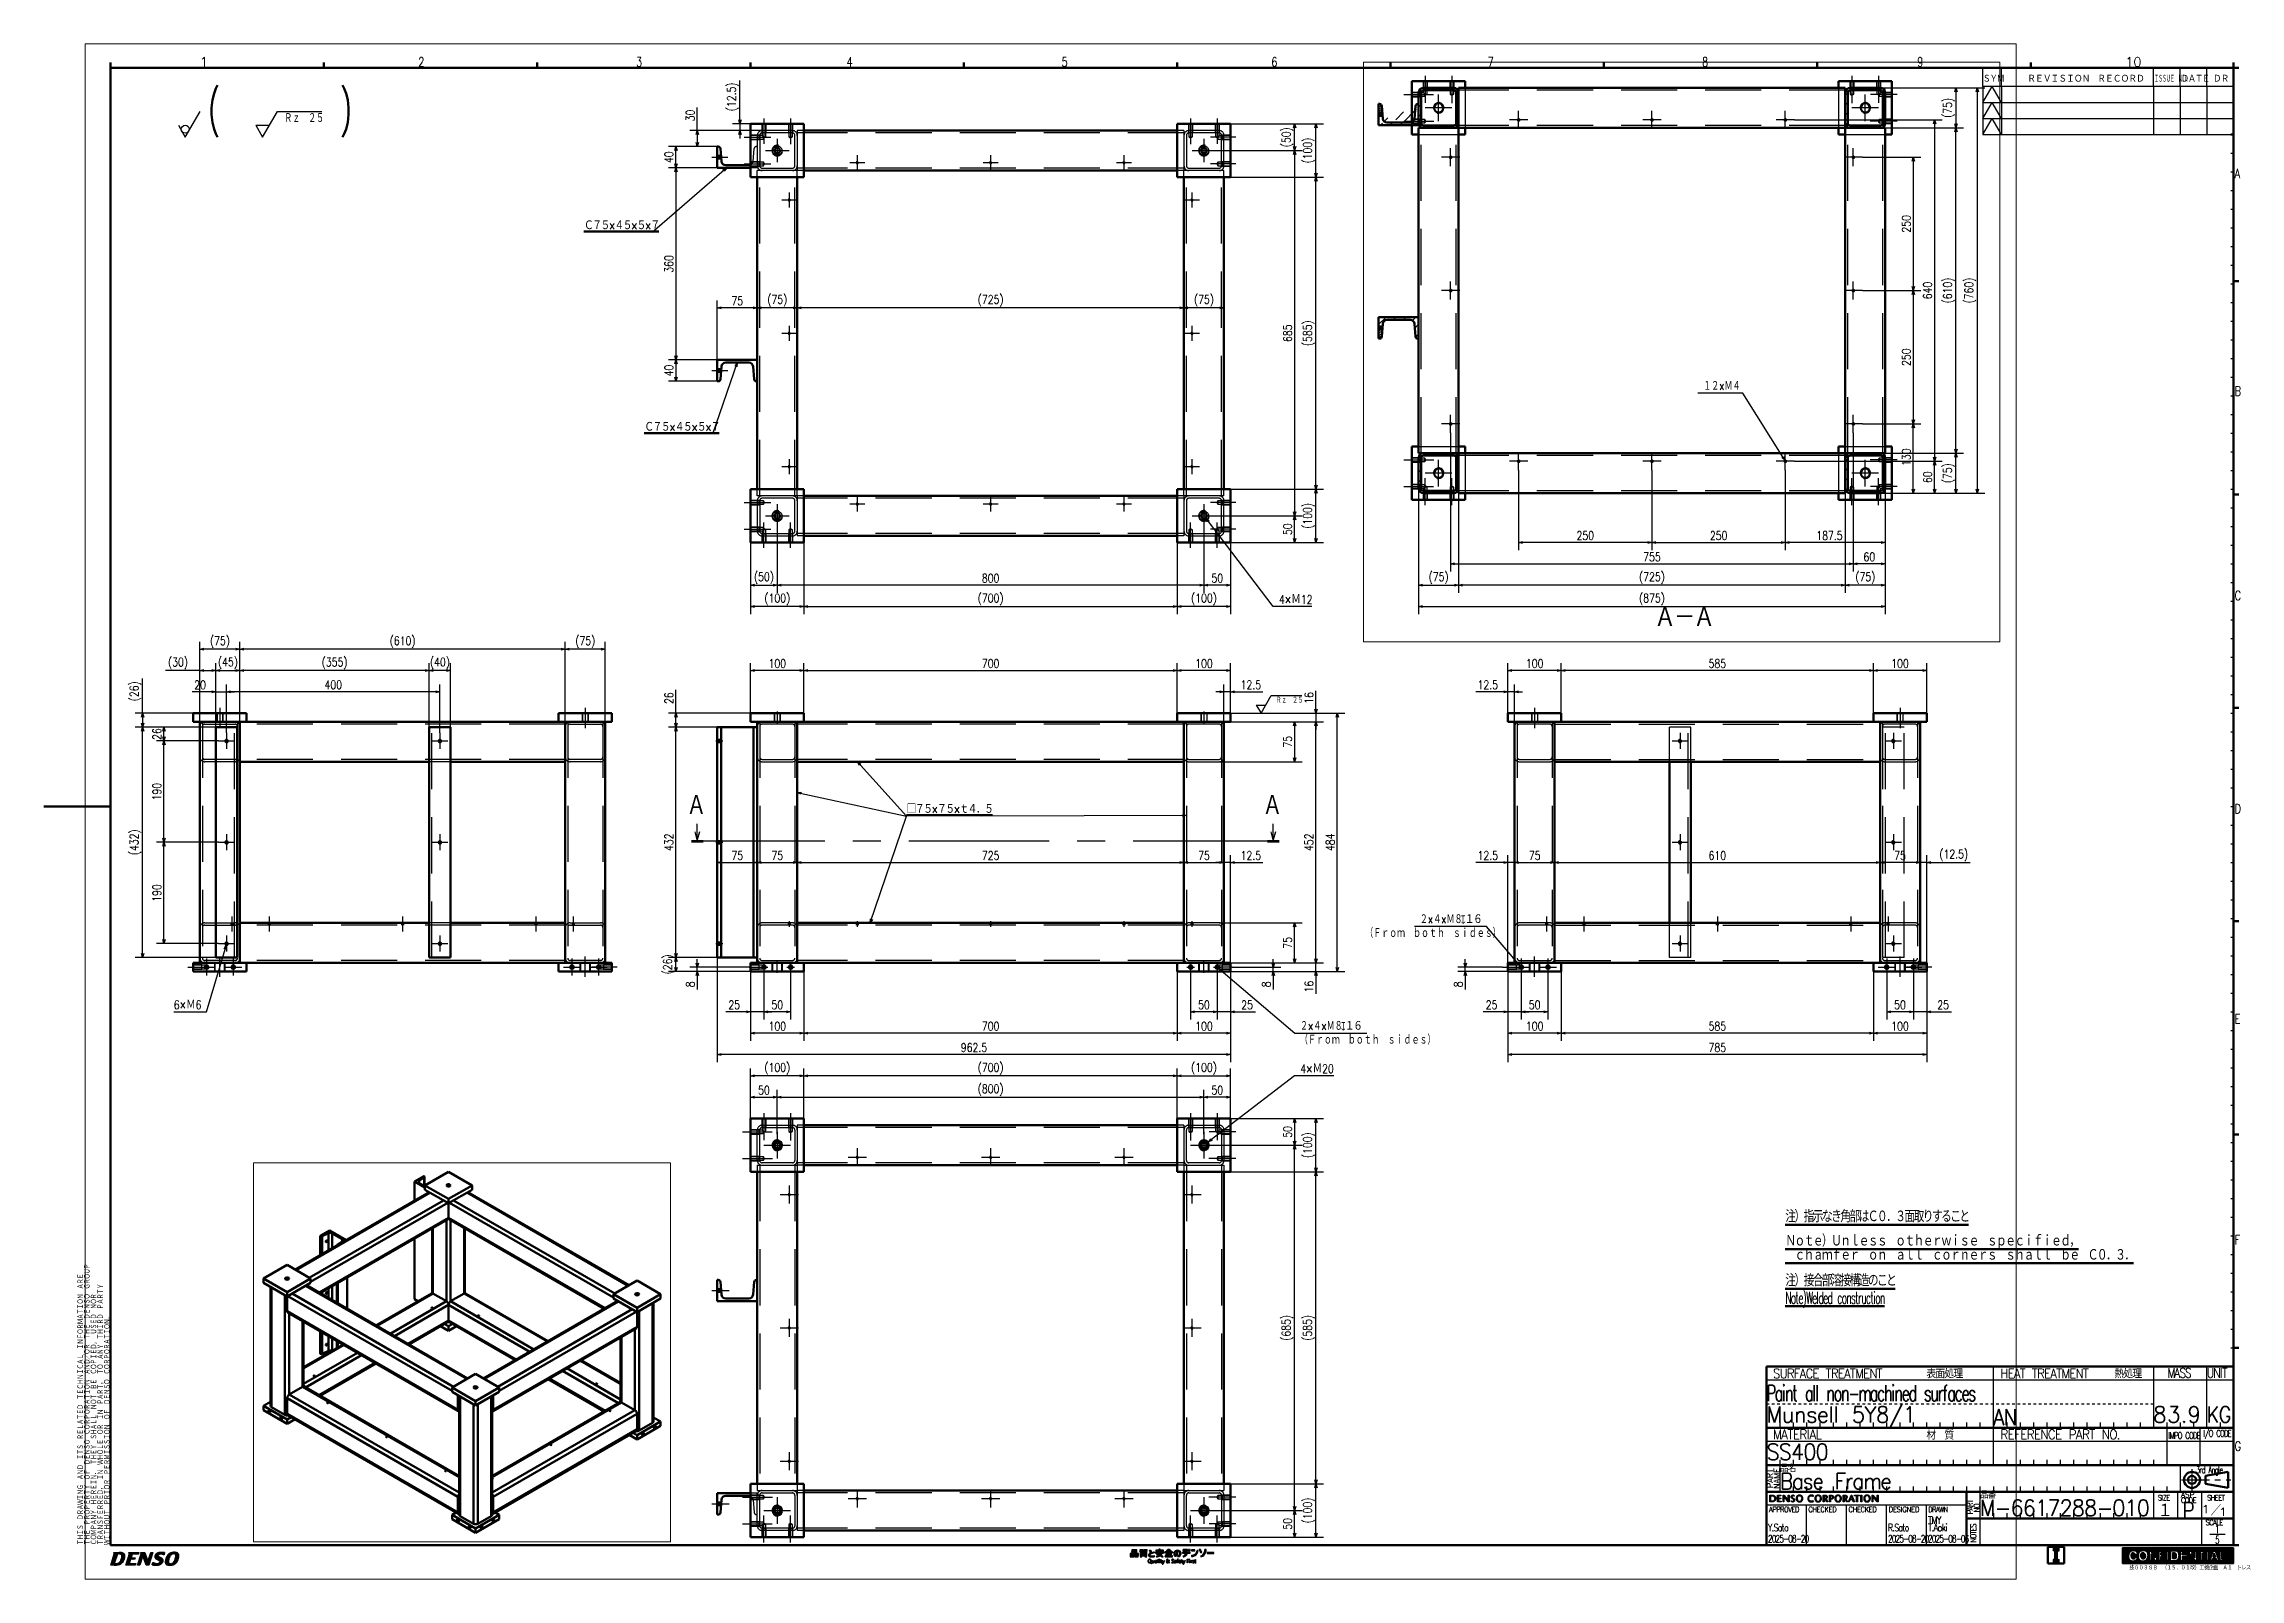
# Paper-space layout 'ICADSX Layout' of a CAD drawing. Header units: millimetres. Extents: x -821 to 3, y -13 to 563.
# The model-space entities are those that its viewports show. They can reach past a viewport. Long polylines and large blocks are cut down to what shows.
import ezdxf

# ---------------------------------------------------------------- set-up
doc = ezdxf.new("R2010")
doc.units = ezdxf.units.MM
doc.header["$LTSCALE"] = 0.331102
doc.linetypes.add('CENTER', pattern=[50.8, 31.75, -6.35, 6.35, -6.35])
doc.linetypes.add('DASHED', pattern=[19.05, 12.7, -6.35])
for name, color, linetype in [('NoLayerName_001', 7, 'Continuous'), ('※200以降使用不可', 7, 'Continuous'), ('設計用（構成部品類）', 7, 'Continuous')]:
    doc.layers.add(name, color=color, linetype=linetype)
doc.layers.add('VIEWPORTS', color=7, linetype='Continuous', plot=False)
doc.styles.get("Standard").update_dxf_attribs({"font": 'txt', "bigfont": 'extfont2'})
doc.dimstyles.get("Standard").update_dxf_attribs({"dimtxt": 2.5, "dimasz": 2.5, "dimexe": 1.25, "dimexo": 0.625, "dimtad": 1, "dimzin": 0, "dimdsep": 46, "dimtxsty": 'Standard', "dimcen": 2.5, "dimadec": 0, "dimazin": 0, "dimtfac": 0.75, "dimtmove": 0, "dimatfit": 3, "dimfxl": 1, "dimarcsym": 0})
pattern_1 = [(225, (-1019.188, -5091.4408), (2.1215855, -2.1215855), [])]
pattern_2 = [(225, (-1019.188, -5091.441), (9.26426, -9.26426), [])]

psp = doc.layouts.new('ICADSX Layout')

# ---------------------------------------------------------------- texts
at = {"layer": 'NoLayerName_001', "color": 7, "lineweight": 50, "line_spacing_factor": 0.6}
for s, insert, char_height, width, attachment_point in [('\\A1;\\W0.658911;\\T0.750000;Paint all non-machined surfaces', (-175, 57), 6, 90.312, 4), ('\\A1;\\W0.963625;\\T0.963625;Munsell 5Y8/1', (-175, 48), 6, 69.0626, 4), ('\\A1;\\W0.912872;\\T0.912872;AN', (-90, 48), 6, 10.625, 4), ('\\A1;\\W0.967560;\\T1.033530;83.9', (-30, 49), 6, 21.25, 4), ('\\A1;\\W0.883257;\\T0.943479;KG', (-10, 49), 6, 10.625, 4), ('\\A1;\\W0.944912;\\T0.944912;SS400', (-175, 35), 6, 26.5626, 4), ('\\A1;\\W0.912872;\\T0.912872;Base Frame', (-170, 24), 6, 53.1251, 4), ('\\A1;\\W0.945223;\\T0.945223;M-6617288-010', (-95, 14), 6, 68.3487, 4), ('\\A1;\\W0.801784;\\T0.801784;TMY\\PT.Aoki', (-114.5, 8), 2.8, 8.925, 4), ('\\A1;\\W0.833335;P', (-19, 13), 6, 5.3125, 4), ('\\A1;\\W1.250002;1', (-12, 13.5), 3, 2.6563, 4), ('\\A1;\\W1.250002;1', (-5.5, 12.5), 3, 2.6563, 4), ('\\A1;\\W0.750000;\\T0.750000; \\PY.Sato', (-174.5, 8), 2.8, 8.925, 4), ('\\A1;\\W0.701754;\\T0.750000;2025-08-20', (-174.5, 2.4), 2.8, 14.875, 4), ('\\A1;\\W0.701754;\\T0.750000;2025-08-20', (-129.5, 2.4), 2.8, 14.875, 4), ('\\A1;\\W0.750000;\\T0.750000; \\PR.Sato', (-129.5, 8), 2.8, 8.925, 4), ('\\A1;\\W0.701754;\\T0.750000;2025-08-06', (-114.5, 2.4), 2.8, 14.875, 4), ('\\A1;\\W0.500000;5', (-6, 2.03), 3, 1.5938, 5), ('\\A1;\\W0.750000;1', (-6, 6.03), 3, 1.5938, 5)]:
    psp.add_mtext(s, dxfattribs=dict(at, insert=insert, char_height=char_height, width=width, attachment_point=attachment_point))
at = {"layer": '設計用（構成部品類）', "color": 7, "lineweight": 50, "char_height": 12.8, "width": 5.44, "attachment_point": 7, "line_spacing_factor": 0.6}
for s, insert in [('\\A1;\\W0.600000;(', (-759.49, 528)), ('\\A1;\\W0.600000;)', (-710.02, 528))]:
    psp.add_mtext(s, dxfattribs=dict(at, insert=insert))

msp = doc.modelspace()

# ---------------------------------------------------------------- texts
at = {"layer": '設計用（構成部品類）', "color": 7, "lineweight": 50, "char_height": 16, "attachment_point": 7, "line_spacing_factor": 0.6}
for s, insert, width in [('\\A1;\\W0.816497;\\T0.816497;\\LＣ７５×４５×５×７\\l', (-1212.4637, 906.1917), 166.565304), ('\\A1;\\W0.816497;\\T0.816497;\\LＣ７５×４５×５×７\\l', (-1099.3815, 528.2182), 166.565304), ('\\A1;\\W0.816497;\\T0.816497;\\L□７５×７５×ｔ４．５\\l', (-607.4469, -188.2057), 183.221834)]:
    msp.add_mtext(s, dxfattribs=dict(at, insert=insert, width=width))
at = {"layer": '設計用（構成部品類）', "color": 7, "linetype": 'Continuous', "lineweight": 50, "char_height": 40, "attachment_point": 7, "line_spacing_factor": 0.6}
for insert in [(-1020, -192.5), (60, -192.5)]:
    msp.add_mtext('\\W0.833333;Ａ', dxfattribs=dict(at, insert=insert))
at = {"layer": '設計用（構成部品類）', "color": 7, "lineweight": 50, "insert": (-1489.7475, -5291.4408), "char_height": 40, "width": 139.669252, "attachment_point": 2, "rotation": 0.000005, "line_spacing_factor": 0.6}
msp.add_mtext('\\A1;\\W0.912871;\\T0.912871;Ａ－Ａ', dxfattribs=at)

# ---------------------------------------------------------------- blocks, each defined once
blk = doc.blocks.new('JZB_0001')
at = {"layer": '※200以降使用不可', "linetype": 'Continuous', "lineweight": 25}
h = blk.add_hatch(dxfattribs=at)
h.set_pattern_fill('ANSI31', scale=0.063)
edge = h.paths.add_edge_path()
edge.add_line((755.65, 8.15), (755.65, 7.22))
edge.add_line((755.65, 7.22), (755.3, 7.22))
edge.add_arc((755.3, 6.92), 0.3, 90, 180)
edge.add_line((755, 6.92), (755, 4.19))
edge.add_arc((755.3, 4.19), 0.3, 180, 270)
edge.add_line((755.3, 3.89), (755.65, 3.89))
edge.add_line((755.65, 3.89), (755.65, 2.87))
edge.add_line((755.65, 2.87), (753.43, 2.87))
edge.add_line((753.43, 2.87), (753.43, 3.89))
edge.add_line((753.43, 3.89), (753.78, 3.89))
edge.add_arc((753.78, 4.19), 0.3, 270, 360)
edge.add_line((754.08, 4.19), (754.08, 6.92))
edge.add_arc((753.78, 6.92), 0.3, 0, 90)
edge.add_line((753.78, 7.22), (753.43, 7.22))
edge.add_line((753.43, 7.22), (753.43, 8.15))
edge.add_line((753.43, 8.15), (755.65, 8.15))
at = {"layer": '※200以降使用不可', "color": 30, "linetype": 'Continuous', "lineweight": 50}
for p, q in [((25, 565.29), (25, 563.29)), ((25, 563.29), (25, 9.29)), ((821, 563.29), (25, 563.29)), ((105, 565.29), (105, 563.29)), ((185, 565.29), (185, 563.29)), ((265, 565.29), (265, 563.29)), ((345, 565.29), (345, 563.29)), ((425, 565.29), (425, 563.29)), ((505, 565.29), (505, 563.29)), ((585, 565.29), (585, 563.29)), ((665, 565.29), (665, 563.29)), ((745, 565.29), (745, 563.29)), ((821, 565.29), (821, 563.29)), ((821, 563.29), (823, 563.29)), ((821, 9.29), (821, 563.29)), ((821, 556.29), (821, 563.29)), ((821, 556.29), (821, 538.29)), ((820, 538.29), (821, 538.29)), ((821, 483.29), (823, 483.29)), ((821, 403.29), (823, 403.29)), ((821, 323.29), (823, 323.29)), ((821, 243.29), (823, 243.29)), ((821, 163.29), (823, 163.29)), ((821, 83.29), (823, 83.29)), ((646, 76.29), (821, 76.29)), ((646, 76.29), (646, 9.29)), ((646, 53.29), (821, 53.29)), ((646, 39.29), (821, 39.29)), ((646, 29.29), (821, 29.29)), ((721, 29.29), (721, 9.29)), ((721, 19.29), (821, 19.29)), ((25, 9.29), (821, 9.29)), ((821, 9.29), (823, 9.29))]:
    blk.add_line(p, q, dxfattribs=at)
at = {"layer": '※200以降使用不可', "color": 30, "linetype": 'Continuous', "lineweight": 25}
for p, q in [((727, 556.29), (727, 563.29)), ((734, 556.29), (734, 563.29)), ((791, 556.29), (791, 563.29)), ((801, 556.29), (801, 563.29)), ((811, 556.29), (811, 563.29)), ((821, 556.29), (727, 556.29)), ((727, 550.29), (730.5, 556.29)), ((727, 556.29), (727, 538.29)), ((727, 556.29), (727, 538.29)), ((734, 550.29), (730.5, 556.29)), ((734, 556.29), (734, 538.29)), ((791, 556.29), (791, 538.29)), ((801, 556.29), (801, 538.29)), ((811, 556.29), (811, 538.29)), ((727, 544.29), (730.5, 550.29)), ((727, 550.29), (821, 550.29)), ((727, 538.29), (730.5, 544.29)), ((727, 544.29), (821, 544.29)), ((734, 544.29), (730.5, 550.29)), ((734, 538.29), (730.5, 544.29)), ((727, 538.29), (821, 538.29)), ((820, 531.29), (821, 531.29)), ((820, 524.29), (821, 524.29)), ((820, 517.29), (821, 517.29)), ((820, 510.29), (821, 510.29)), ((820, 503.29), (821, 503.29)), ((820, 496.29), (821, 496.29)), ((820, 489.29), (821, 489.29)), ((820, 482.29), (821, 482.29)), ((820, 475.29), (821, 475.29)), ((820, 468.29), (821, 468.29)), ((820, 461.29), (821, 461.29)), ((820, 454.29), (821, 454.29)), ((820, 447.29), (821, 447.29)), ((820, 440.29), (821, 440.29)), ((820, 433.29), (821, 433.29)), ((820, 426.29), (821, 426.29)), ((820, 419.29), (821, 419.29)), ((820, 412.29), (821, 412.29)), ((820, 405.29), (821, 405.29)), ((820, 398.29), (821, 398.29)), ((820, 391.29), (821, 391.29)), ((820, 384.29), (821, 384.29)), ((820, 377.29), (821, 377.29)), ((820, 370.29), (821, 370.29)), ((820, 363.29), (821, 363.29)), ((820, 356.29), (821, 356.29)), ((820, 349.29), (821, 349.29)), ((820, 342.29), (821, 342.29)), ((820, 335.29), (821, 335.29)), ((820, 328.29), (821, 328.29)), ((820, 321.29), (821, 321.29)), ((820, 314.29), (821, 314.29)), ((820, 307.29), (821, 307.29)), ((820, 300.29), (821, 300.29)), ((820, 293.29), (821, 293.29)), ((820, 286.29), (821, 286.29)), ((820, 279.29), (821, 279.29)), ((820, 272.29), (821, 272.29)), ((820, 265.29), (821, 265.29)), ((820, 258.29), (821, 258.29)), ((820, 251.29), (821, 251.29)), ((820, 244.29), (821, 244.29)), ((820, 237.29), (821, 237.29)), ((820, 230.29), (821, 230.29)), ((820, 223.29), (821, 223.29)), ((820, 216.29), (821, 216.29)), ((820, 209.29), (821, 209.29)), ((820, 202.29), (821, 202.29)), ((820, 195.29), (821, 195.29)), ((820, 188.29), (821, 188.29)), ((820, 181.29), (821, 181.29)), ((820, 174.29), (821, 174.29)), ((820, 167.29), (821, 167.29)), ((820, 160.29), (821, 160.29)), ((820, 153.29), (821, 153.29)), ((820, 146.29), (821, 146.29)), ((820, 139.29), (821, 139.29)), ((820, 132.29), (821, 132.29)), ((820, 125.29), (821, 125.29)), ((820, 118.29), (821, 118.29)), ((820, 111.29), (821, 111.29)), ((820, 104.29), (821, 104.29)), ((820, 97.29), (821, 97.29)), ((820, 90.29), (821, 90.29)), ((820, 83.29), (821, 83.29)), ((731, 39.29), (731, 76.29)), ((791, 76.29), (791, 53.29)), ((811, 53.29), (811, 76.29)), ((646, 71.29), (821, 71.29)), ((646, 62.29), (647, 62.29)), ((646, 62.29), (647, 62.29)), ((648, 62.29), (649, 62.29)), ((650, 62.29), (651, 62.29)), ((652, 62.29), (653, 62.29)), ((654, 62.29), (655, 62.29)), ((656, 62.29), (657, 62.29)), ((658, 62.29), (659, 62.29)), ((660, 62.29), (661, 62.29)), ((662, 62.29), (663, 62.29)), ((664, 62.29), (665, 62.29)), ((666, 62.29), (667, 62.29)), ((668, 62.29), (669, 62.29)), ((670, 62.29), (671, 62.29)), ((672, 62.29), (673, 62.29)), ((674, 62.29), (675, 62.29)), ((676, 62.29), (677, 62.29)), ((678, 62.29), (679, 62.29)), ((680, 62.29), (681, 62.29)), ((682, 62.29), (683, 62.29)), ((684, 62.29), (685, 62.29)), ((686, 62.29), (687, 62.29)), ((688, 62.29), (689, 62.29)), ((690, 62.29), (691, 62.29)), ((692, 62.29), (693, 62.29)), ((694, 62.29), (695, 62.29)), ((696, 62.29), (697, 62.29)), ((698, 62.29), (699, 62.29)), ((700, 62.29), (701, 62.29)), ((702, 62.29), (703, 62.29)), ((704, 62.29), (705, 62.29)), ((706, 62.29), (707, 62.29)), ((708, 62.29), (709, 62.29)), ((710, 62.29), (711, 62.29)), ((712, 62.29), (713, 62.29)), ((714, 62.29), (715, 62.29)), ((716, 62.29), (717, 62.29)), ((718, 62.29), (719, 62.29)), ((720, 62.29), (721, 62.29)), ((722, 62.29), (723, 62.29)), ((724, 62.29), (725, 62.29)), ((726, 62.29), (727, 62.29)), ((728, 62.29), (729, 62.29)), ((730, 62.29), (731, 62.29)), ((732, 62.29), (733, 62.29)), ((734, 62.29), (735, 62.29)), ((736, 62.29), (737, 62.29)), ((738, 62.29), (739, 62.29)), ((740, 62.29), (741, 62.29)), ((742, 62.29), (743, 62.29)), ((744, 62.29), (745, 62.29)), ((746, 62.29), (747, 62.29)), ((748, 62.29), (749, 62.29)), ((750, 62.29), (751, 62.29)), ((752, 62.29), (753, 62.29)), ((754, 62.29), (755, 62.29)), ((756, 62.29), (757, 62.29)), ((758, 62.29), (759, 62.29)), ((760, 62.29), (761, 62.29)), ((762, 62.29), (763, 62.29)), ((764, 62.29), (765, 62.29)), ((766, 62.29), (767, 62.29)), ((768, 62.29), (769, 62.29)), ((770, 62.29), (771, 62.29)), ((772, 62.29), (773, 62.29)), ((774, 62.29), (775, 62.29)), ((776, 62.29), (777, 62.29)), ((778, 62.29), (779, 62.29)), ((780, 62.29), (781, 62.29)), ((782, 62.29), (783, 62.29)), ((784, 62.29), (785, 62.29)), ((786, 62.29), (787, 62.29)), ((788, 62.29), (789, 62.29)), ((790, 62.29), (791, 62.29)), ((651, 55.29), (651, 53.29)), ((656, 55.29), (656, 53.29)), ((661, 55.29), (661, 53.29)), ((666, 55.29), (666, 53.29)), ((671, 55.29), (671, 53.29)), ((676, 55.29), (676, 53.29)), ((681, 55.29), (681, 53.29)), ((686, 55.29), (686, 53.29)), ((691, 55.29), (691, 53.29)), ((696, 55.29), (696, 53.29)), ((701, 55.29), (701, 53.29)), ((706, 55.29), (706, 53.29)), ((711, 55.29), (711, 53.29)), ((716, 55.29), (716, 53.29)), ((721, 55.29), (721, 53.29)), ((726, 55.29), (726, 53.29)), ((731, 55.29), (731, 53.29)), ((736, 55.29), (736, 53.29)), ((741, 55.29), (741, 53.29)), ((746, 55.29), (746, 53.29)), ((751, 55.29), (751, 53.29)), ((756, 55.29), (756, 53.29)), ((761, 55.29), (761, 53.29)), ((766, 55.29), (766, 53.29)), ((771, 55.29), (771, 53.29)), ((776, 55.29), (776, 53.29)), ((781, 55.29), (781, 53.29)), ((786, 55.29), (786, 53.29)), ((796, 55.29), (796, 53.29)), ((796, 53.29), (796, 39.29)), ((801, 55.29), (801, 53.29)), ((806, 55.29), (806, 53.29)), ((808.5, 39.29), (808.5, 53.29)), ((816, 55.29), (816, 53.29)), ((646, 48.29), (821, 48.29)), ((651, 41.29), (651, 39.29)), ((656, 41.29), (656, 39.29)), ((661, 41.29), (661, 39.29)), ((666, 41.29), (666, 39.29)), ((671, 41.29), (671, 39.29)), ((676, 41.29), (676, 39.29)), ((681, 41.29), (681, 39.29)), ((686, 41.29), (686, 39.29)), ((691, 41.29), (691, 39.29)), ((696, 41.29), (696, 39.29)), ((701, 41.29), (701, 39.29)), ((706, 41.29), (706, 39.29)), ((711, 41.29), (711, 39.29)), ((716, 41.29), (716, 39.29)), ((721, 41.29), (721, 39.29)), ((726, 41.29), (726, 39.29)), ((736, 41.29), (736, 39.29)), ((741, 41.29), (741, 39.29)), ((746, 41.29), (746, 39.29)), ((751, 41.29), (751, 39.29)), ((756, 41.29), (756, 39.29)), ((761, 41.29), (761, 39.29)), ((766, 41.29), (766, 39.29)), ((771, 41.29), (771, 39.29)), ((776, 41.29), (776, 39.29)), ((781, 41.29), (781, 39.29)), ((786, 41.29), (786, 39.29)), ((791, 41.29), (791, 39.29)), ((651, 39.29), (651, 29.29)), ((801, 39.29), (801, 29.29)), ((656, 31.29), (656, 29.29)), ((661, 31.29), (661, 29.29)), ((666, 31.29), (666, 29.29)), ((671, 31.29), (671, 29.29)), ((676, 31.29), (676, 29.29)), ((681, 31.29), (681, 29.29)), ((686, 31.29), (686, 29.29)), ((691, 31.29), (691, 29.29)), ((696, 31.29), (696, 29.29)), ((701, 31.29), (701, 29.29)), ((706, 31.29), (706, 29.29)), ((711, 31.29), (711, 29.29)), ((716, 31.29), (716, 29.29)), ((721, 31.29), (721, 29.29)), ((726, 31.29), (726, 29.29)), ((726, 29.29), (726, 9.29)), ((731, 31.29), (731, 29.29)), ((736, 31.29), (736, 29.29)), ((741, 31.29), (741, 29.29)), ((746, 31.29), (746, 29.29)), ((751, 31.29), (751, 29.29)), ((756, 31.29), (756, 29.29)), ((761, 31.29), (761, 29.29)), ((766, 31.29), (766, 29.29)), ((771, 31.29), (771, 29.29)), ((776, 31.29), (776, 29.29)), ((781, 31.29), (781, 29.29)), ((786, 31.29), (786, 29.29)), ((791, 31.29), (791, 29.29)), ((791, 29.29), (791, 19.29)), ((796, 31.29), (796, 29.29)), ((800, 29.29), (800, 19.29)), ((809, 29.29), (809, 9.29)), ((721, 24.29), (646, 24.29)), ((661, 9.29), (661, 24.29)), ((676, 9.29), (676, 24.29)), ((691, 9.29), (691, 24.29)), ((706, 9.29), (706, 24.29)), ((731, 21.29), (731, 19.29)), ((736, 21.29), (736, 19.29)), ((741, 21.29), (741, 19.29)), ((746, 21.29), (746, 19.29)), ((751, 21.29), (751, 19.29)), ((756, 21.29), (756, 19.29)), ((761, 21.29), (761, 19.29)), ((766, 21.29), (766, 19.29)), ((771, 21.29), (771, 19.29)), ((776, 21.29), (776, 19.29)), ((781, 21.29), (781, 19.29)), ((786, 21.29), (786, 19.29)), ((783.69, 8.29), (779.42, 4.02)), ((783.63, 8.29), (779.42, 4.08)), ((783.58, 8.29), (779.42, 4.14)), ((783.52, 8.29), (779.42, 4.19)), ((783.46, 8.29), (779.42, 4.25)), ((783.4, 8.29), (779.42, 4.31)), ((783.34, 8.29), (779.42, 4.37)), ((783.28, 8.29), (779.42, 4.43)), ((783.75, 8.29), (779.42, 3.96)), ((783.87, 8.29), (779.42, 3.84)), ((783.81, 8.29), (779.42, 3.9)), ((783.22, 8.29), (779.42, 4.49)), ((783.16, 8.29), (779.42, 4.55)), ((783.11, 8.29), (779.42, 4.6)), ((783.05, 8.29), (779.42, 4.66)), ((782.99, 8.29), (779.42, 4.72)), ((782.93, 8.29), (779.42, 4.78)), ((782.87, 8.29), (779.42, 4.84)), ((782.81, 8.29), (779.42, 4.9)), ((782.75, 8.29), (779.42, 4.96)), ((782.69, 8.29), (779.42, 5.02)), ((782.64, 8.29), (779.42, 5.07)), ((782.58, 8.29), (779.42, 5.13)), ((782.52, 8.29), (779.42, 5.19)), ((782.46, 8.29), (779.42, 5.25)), ((782.4, 8.29), (779.42, 5.31)), ((782.34, 8.29), (779.42, 5.37)), ((782.28, 8.29), (779.42, 5.43)), ((782.23, 8.29), (779.42, 5.48)), ((782.17, 8.29), (779.42, 5.54)), ((782.11, 8.29), (779.42, 5.6)), ((782.05, 8.29), (779.42, 5.66)), ((781.99, 8.29), (779.42, 5.72)), ((781.93, 8.29), (779.42, 5.78)), ((781.87, 8.29), (779.42, 5.84)), ((781.81, 8.29), (779.42, 5.9)), ((781.76, 8.29), (779.42, 5.95)), ((781.7, 8.29), (779.42, 6.01)), ((781.64, 8.29), (779.42, 6.07)), ((781.58, 8.29), (779.42, 6.13)), ((781.52, 8.29), (779.42, 6.19)), ((781.46, 8.29), (779.42, 6.25)), ((781.4, 8.29), (779.42, 6.31)), ((781.34, 8.29), (779.42, 6.37)), ((781.29, 8.29), (779.42, 6.42)), ((781.23, 8.29), (779.42, 6.48)), ((781.17, 8.29), (779.42, 6.54)), ((781.11, 8.29), (779.42, 6.6)), ((781.05, 8.29), (779.42, 6.66)), ((780.99, 8.29), (779.42, 6.72)), ((780.93, 8.29), (779.42, 6.78)), ((780.88, 8.29), (779.42, 6.83)), ((780.82, 8.29), (779.42, 6.89)), ((780.76, 8.29), (779.42, 6.95)), ((780.7, 8.29), (779.42, 7.01)), ((780.64, 8.29), (779.42, 7.07)), ((780.58, 8.29), (779.42, 7.13)), ((780.52, 8.29), (779.42, 7.19)), ((780.46, 8.29), (779.42, 7.25)), ((780.41, 8.29), (779.42, 7.3)), ((780.35, 8.29), (779.42, 7.36)), ((780.29, 8.29), (779.42, 7.42)), ((780.23, 8.29), (779.42, 7.48)), ((780.17, 8.29), (779.42, 7.54)), ((780.11, 8.29), (779.42, 7.6)), ((780.05, 8.29), (779.42, 7.66)), ((779.99, 8.29), (779.42, 7.72)), ((779.94, 8.29), (779.42, 7.77)), ((779.88, 8.29), (779.42, 7.83)), ((779.82, 8.29), (779.42, 7.89)), ((779.76, 8.29), (779.42, 7.95)), ((779.7, 8.29), (779.42, 8.01)), ((779.64, 8.29), (779.42, 8.07)), ((779.58, 8.29), (779.42, 8.13)), ((779.53, 8.29), (779.42, 8.18)), ((779.47, 8.29), (779.42, 8.24)), ((783.93, 8.29), (782.53, 6.89)), ((783.99, 8.29), (782.69, 6.99)), ((784.04, 8.29), (782.8, 7.04)), ((784.1, 8.29), (782.89, 7.08)), ((784.16, 8.29), (782.98, 7.1)), ((784.22, 8.29), (783.05, 7.12)), ((784.28, 8.29), (783.13, 7.14)), ((787.39, 8.29), (783.2, 4.1)), ((784.34, 8.29), (783.2, 7.15)), ((787.45, 8.29), (783.24, 4.08)), ((784.4, 8.29), (783.26, 7.15)), ((784.46, 8.29), (783.33, 7.16)), ((784.51, 8.29), (783.39, 7.16)), ((784.57, 8.29), (783.45, 7.16)), ((784.63, 8.29), (783.5, 7.16)), ((784.69, 8.29), (783.56, 7.16)), ((784.75, 8.29), (783.61, 7.15)), ((784.81, 8.29), (783.67, 7.15)), ((784.87, 8.29), (783.72, 7.14)), ((784.92, 8.29), (783.77, 7.14)), ((784.98, 8.29), (783.82, 7.13)), ((785.04, 8.29), (783.87, 7.12)), ((785.1, 8.29), (783.92, 7.11)), ((785.16, 8.29), (783.97, 7.1)), ((785.22, 8.29), (784.01, 7.08)), ((785.28, 8.29), (784.06, 7.07)), ((785.34, 8.29), (784.1, 7.05)), ((785.39, 8.29), (784.14, 7.04)), ((785.45, 8.29), (784.19, 7.02)), ((785.51, 8.29), (784.23, 7)), ((785.57, 8.29), (784.27, 6.98)), ((785.63, 8.29), (784.3, 6.96)), ((785.69, 8.29), (784.34, 6.94)), ((785.75, 8.29), (784.38, 6.92)), ((785.81, 8.29), (784.41, 6.9)), ((785.86, 8.29), (784.45, 6.87)), ((785.92, 8.29), (784.48, 6.85)), ((785.98, 8.29), (784.51, 6.82)), ((786.04, 8.29), (784.54, 6.79)), ((786.1, 8.29), (784.57, 6.76)), ((786.16, 8.29), (784.6, 6.73)), ((786.22, 8.29), (784.63, 6.7)), ((786.27, 8.29), (784.66, 6.67)), ((786.33, 8.29), (784.68, 6.64)), ((786.39, 8.29), (784.71, 6.61)), ((786.45, 8.29), (784.73, 6.57)), ((786.51, 8.29), (784.76, 6.54)), ((786.57, 8.29), (784.78, 6.5)), ((786.63, 8.29), (784.8, 6.46)), ((786.69, 8.29), (784.82, 6.43)), ((786.74, 8.29), (784.84, 6.39)), ((786.8, 8.29), (784.86, 6.35)), ((786.86, 8.29), (784.88, 6.31)), ((786.92, 8.29), (784.9, 6.27)), ((786.98, 8.29), (784.92, 6.23)), ((787.04, 8.29), (784.93, 6.18)), ((787.1, 8.29), (784.94, 6.14)), ((787.16, 8.29), (784.96, 6.09)), ((787.27, 8.29), (784.97, 5.99)), ((787.21, 8.29), (784.97, 6.04)), ((787.33, 8.29), (784.98, 5.94)), ((787.51, 8.29), (786.11, 6.89)), ((787.57, 8.29), (786.28, 7.01)), ((787.62, 8.29), (786.4, 7.06)), ((787.68, 8.29), (786.5, 7.1)), ((787.74, 8.29), (786.58, 7.13)), ((787.8, 8.29), (786.66, 7.15)), ((787.86, 8.29), (786.74, 7.17)), ((787.92, 8.29), (786.81, 7.18)), ((787.98, 8.29), (786.88, 7.19)), ((788.04, 8.29), (786.94, 7.2)), ((788.09, 8.29), (787.01, 7.2)), ((788.15, 8.29), (787.07, 7.2)), ((788.21, 8.29), (787.13, 7.21)), ((788.27, 8.29), (787.19, 7.21)), ((788.33, 8.29), (787.24, 7.2)), ((788.39, 8.29), (787.3, 7.2)), ((788.45, 8.29), (787.36, 7.2)), ((788.51, 8.29), (787.41, 7.19)), ((788.56, 8.29), (787.46, 7.19)), ((788.62, 8.29), (787.52, 7.18)), ((788.68, 8.29), (787.57, 7.17)), ((788.74, 8.29), (787.62, 7.16)), ((788.8, 8.29), (787.66, 7.15)), ((788.86, 8.29), (787.71, 7.14)), ((788.92, 8.29), (787.76, 7.13)), ((788.97, 8.29), (787.8, 7.12)), ((789.03, 8.29), (787.85, 7.1)), ((789.09, 8.29), (787.89, 7.09)), ((789.15, 8.29), (787.93, 7.07)), ((789.21, 8.29), (787.97, 7.05)), ((789.27, 8.29), (788.01, 7.03)), ((789.33, 8.29), (788.05, 7.01)), ((789.39, 8.29), (788.09, 6.99)), ((789.44, 8.29), (788.12, 6.97)), ((789.5, 8.29), (788.16, 6.94)), ((789.56, 8.29), (788.19, 6.92)), ((789.62, 8.29), (788.23, 6.89)), ((789.68, 8.29), (788.26, 6.87)), ((789.74, 8.29), (788.29, 6.84)), ((789.8, 8.29), (788.31, 6.81)), ((789.85, 8.29), (788.35, 6.78)), ((789.91, 8.29), (788.38, 6.75)), ((789.97, 8.29), (788.41, 6.72)), ((790.03, 8.29), (788.44, 6.69)), ((790.09, 8.29), (788.46, 6.66)), ((790.15, 8.29), (788.49, 6.63)), ((790.21, 8.29), (788.52, 6.6)), ((790.27, 8.29), (788.54, 6.57)), ((790.32, 8.29), (788.57, 6.53)), ((790.38, 8.29), (788.59, 6.5)), ((790.44, 8.29), (788.61, 6.46)), ((790.5, 8.29), (788.63, 6.42)), ((790.56, 8.29), (788.65, 6.38)), ((790.62, 8.29), (788.67, 6.35)), ((790.68, 8.29), (789.49, 7.1)), ((790.74, 8.29), (789.55, 7.1)), ((790.79, 8.29), (789.61, 7.1)), ((790.85, 8.29), (789.66, 7.1)), ((790.91, 8.29), (789.72, 7.1)), ((790.97, 8.29), (789.78, 7.1)), ((791.03, 8.29), (789.84, 7.1)), ((791.09, 8.29), (789.9, 7.1)), ((791.15, 8.29), (789.96, 7.1)), ((791.2, 8.29), (790.02, 7.1)), ((791.26, 8.29), (790.07, 7.1)), ((791.32, 8.29), (790.13, 7.1)), ((791.38, 8.29), (790.19, 7.1)), ((791.44, 8.29), (790.24, 7.09)), ((791.5, 8.29), (790.26, 7.05)), ((791.56, 8.29), (790.28, 7.02)), ((791.62, 8.29), (790.31, 6.98)), ((791.67, 8.29), (790.33, 6.94)), ((791.73, 8.29), (790.35, 6.9)), ((791.79, 8.29), (790.37, 6.87)), ((791.85, 8.29), (790.39, 6.83)), ((791.91, 8.29), (790.41, 6.79)), ((791.97, 8.29), (790.43, 6.75)), ((792.03, 8.29), (790.45, 6.72)), ((792.09, 8.29), (790.48, 6.68)), ((792.14, 8.29), (790.5, 6.64)), ((792.2, 8.29), (790.52, 6.6)), ((792.26, 8.29), (790.54, 6.57)), ((792.32, 8.29), (790.56, 6.53)), ((792.38, 8.29), (790.58, 6.49)), ((792.44, 8.29), (790.6, 6.45)), ((792.5, 8.29), (790.62, 6.42)), ((792.55, 8.29), (790.65, 6.38)), ((792.61, 8.29), (790.67, 6.34)), ((792.67, 8.29), (790.69, 6.31)), ((792.73, 8.29), (790.71, 6.27)), ((792.79, 8.29), (790.73, 6.23)), ((792.85, 8.29), (790.75, 6.19)), ((792.91, 8.29), (791.72, 7.1)), ((792.97, 8.29), (791.78, 7.1)), ((793.02, 8.29), (791.84, 7.1)), ((793.08, 8.29), (791.89, 7.1)), ((793.14, 8.29), (791.95, 7.1)), ((793.2, 8.29), (792.01, 7.1)), ((793.26, 8.29), (792.07, 7.1)), ((793.32, 8.29), (792.13, 7.1)), ((793.38, 8.29), (792.19, 7.1)), ((793.44, 8.29), (792.25, 7.1)), ((793.49, 8.29), (792.31, 7.1)), ((794.2, 8.29), (792.35, 6.44)), ((794.14, 8.29), (792.35, 6.5)), ((794.08, 8.29), (792.35, 6.56)), ((794.02, 8.29), (792.35, 6.62)), ((793.96, 8.29), (792.35, 6.68)), ((793.9, 8.29), (792.35, 6.74)), ((793.85, 8.29), (792.35, 6.8)), ((793.79, 8.29), (792.35, 6.85)), ((793.73, 8.29), (792.35, 6.91)), ((793.67, 8.29), (792.35, 6.97)), ((793.61, 8.29), (792.35, 7.03)), ((793.55, 8.29), (792.35, 7.09)), ((794.26, 8.29), (793.05, 7.08)), ((794.32, 8.29), (793.11, 7.08)), ((794.37, 8.29), (793.17, 7.08)), ((794.43, 8.29), (793.23, 7.08)), ((794.49, 8.29), (793.29, 7.08)), ((794.55, 8.29), (793.34, 7.08)), ((794.61, 8.29), (793.4, 7.08)), ((794.67, 8.29), (793.46, 7.08)), ((794.73, 8.29), (793.52, 7.08)), ((794.78, 8.29), (793.58, 7.08)), ((794.84, 8.29), (793.64, 7.08)), ((794.9, 8.29), (793.7, 7.08)), ((794.96, 8.29), (793.75, 7.08)), ((795.02, 8.29), (793.81, 7.08)), ((795.08, 8.29), (793.87, 7.08)), ((795.14, 8.29), (793.93, 7.08)), ((795.2, 8.29), (793.99, 7.08)), ((795.25, 8.29), (794.05, 7.08)), ((795.31, 8.29), (794.11, 7.08)), ((795.37, 8.29), (794.17, 7.08)), ((795.43, 8.29), (794.22, 7.08)), ((795.49, 8.29), (794.28, 7.08)), ((795.55, 8.29), (794.34, 7.08)), ((795.61, 8.29), (794.4, 7.08)), ((795.67, 8.29), (794.46, 7.08)), ((795.72, 8.29), (794.52, 7.08)), ((795.78, 8.29), (794.58, 7.08)), ((795.84, 8.29), (794.63, 7.08)), ((795.9, 8.29), (794.69, 7.08)), ((795.96, 8.29), (794.75, 7.08)), ((796.02, 8.29), (794.81, 7.08)), ((796.08, 8.29), (794.87, 7.08)), ((796.13, 8.29), (794.93, 7.08)), ((796.19, 8.29), (794.99, 7.08)), ((796.25, 8.29), (795.05, 7.08)), ((796.31, 8.29), (795.1, 7.08)), ((796.37, 8.29), (795.16, 7.08)), ((796.43, 8.29), (795.22, 7.08)), ((796.49, 8.29), (795.28, 7.08)), ((796.55, 8.29), (795.34, 7.08)), ((796.6, 8.29), (795.4, 7.08)), ((796.66, 8.29), (795.46, 7.08)), ((796.72, 8.29), (795.52, 7.08)), ((796.78, 8.29), (795.57, 7.08)), ((797.02, 8.29), (795.58, 6.85)), ((796.96, 8.29), (795.58, 6.91)), ((796.9, 8.29), (795.58, 6.97)), ((796.84, 8.29), (795.58, 7.03)), ((797.13, 8.29), (795.58, 6.74)), ((797.19, 8.29), (795.58, 6.68)), ((797.07, 8.29), (795.58, 6.79)), ((797.25, 8.29), (796.06, 7.1)), ((797.31, 8.29), (796.12, 7.1)), ((797.37, 8.29), (796.18, 7.1)), ((797.43, 8.29), (796.24, 7.1)), ((797.48, 8.29), (796.3, 7.1)), ((797.54, 8.29), (796.35, 7.1)), ((797.6, 8.29), (796.41, 7.1)), ((797.66, 8.29), (796.47, 7.1)), ((797.72, 8.29), (796.53, 7.1)), ((797.78, 8.29), (796.59, 7.1)), ((797.84, 8.29), (796.65, 7.1)), ((797.9, 8.29), (796.71, 7.1)), ((797.95, 8.29), (796.77, 7.1)), ((798.19, 8.29), (796.78, 6.88)), ((798.6, 8.29), (796.78, 6.46)), ((798.54, 8.29), (796.78, 6.52)), ((798.48, 8.29), (796.78, 6.58)), ((798.42, 8.29), (796.78, 6.64)), ((798.37, 8.29), (796.78, 6.7)), ((798.31, 8.29), (796.78, 6.76)), ((798.13, 8.29), (796.78, 6.93)), ((798.07, 8.29), (796.78, 6.99)), ((798.01, 8.29), (796.78, 7.05)), ((798.66, 8.29), (796.78, 6.41)), ((798.25, 8.29), (796.78, 6.82)), ((798.72, 8.29), (797.53, 7.1)), ((798.78, 8.29), (797.59, 7.1)), ((798.83, 8.29), (797.65, 7.1)), ((798.89, 8.29), (797.7, 7.1)), ((798.95, 8.29), (797.76, 7.1)), ((799.01, 8.29), (797.82, 7.1)), ((799.07, 8.29), (797.88, 7.1)), ((799.13, 8.29), (797.94, 7.1)), ((799.19, 8.29), (798, 7.1)), ((799.25, 8.29), (798.06, 7.1)), ((799.3, 8.29), (798.12, 7.1)), ((799.36, 8.29), (798.17, 7.1)), ((799.42, 8.29), (798.23, 7.1)), ((799.48, 8.29), (798.29, 7.1)), ((799.54, 8.29), (798.35, 7.1)), ((799.6, 8.29), (798.41, 7.1)), ((799.66, 8.29), (798.47, 7.1)), ((799.71, 8.29), (798.53, 7.1)), ((799.77, 8.29), (798.58, 7.1)), ((799.83, 8.29), (798.64, 7.1)), ((799.89, 8.29), (798.7, 7.1)), ((799.95, 8.29), (798.76, 7.1)), ((800.01, 8.29), (798.82, 7.1)), ((800.07, 8.29), (798.88, 7.1)), ((800.13, 8.29), (798.94, 7.1)), ((800.18, 8.29), (799, 7.1)), ((800.24, 8.29), (799.05, 7.1)), ((800.3, 8.29), (799.11, 7.1)), ((800.36, 8.29), (799.17, 7.09)), ((800.42, 8.29), (799.22, 7.09)), ((800.48, 8.29), (799.27, 7.08)), ((800.54, 8.29), (799.33, 7.08)), ((800.6, 8.29), (799.38, 7.07)), ((800.65, 8.29), (799.43, 7.06)), ((800.71, 8.29), (799.47, 7.05)), ((800.77, 8.29), (799.52, 7.04)), ((800.83, 8.29), (799.56, 7.02)), ((800.89, 8.29), (799.61, 7.01)), ((800.95, 8.29), (799.65, 6.99)), ((801.01, 8.29), (799.69, 6.97)), ((801.06, 8.29), (799.73, 6.96)), ((801.12, 8.29), (799.77, 6.94)), ((801.18, 8.29), (799.81, 6.91)), ((801.24, 8.29), (799.84, 6.89)), ((801.3, 8.29), (799.88, 6.87)), ((801.36, 8.29), (799.91, 6.84)), ((801.42, 8.29), (799.95, 6.82)), ((801.48, 8.29), (799.98, 6.79)), ((801.53, 8.29), (800.01, 6.76)), ((801.59, 8.29), (800.04, 6.73)), ((801.65, 8.29), (800.07, 6.7)), ((801.71, 8.29), (800.1, 6.67)), ((801.77, 8.29), (800.12, 6.64)), ((801.83, 8.29), (800.15, 6.61)), ((801.89, 8.29), (800.17, 6.58)), ((801.95, 8.29), (800.19, 6.54)), ((802, 8.29), (800.22, 6.51)), ((802.06, 8.29), (800.24, 6.47)), ((802.12, 8.29), (800.26, 6.43)), ((802.18, 8.29), (800.28, 6.39)), ((802.24, 8.29), (800.3, 6.36)), ((802.3, 8.29), (801.11, 7.1)), ((802.36, 8.29), (801.17, 7.1)), ((802.41, 8.29), (801.23, 7.1)), ((802.47, 8.29), (801.28, 7.1)), ((802.53, 8.29), (801.34, 7.1)), ((802.59, 8.29), (801.4, 7.1)), ((802.65, 8.29), (801.46, 7.1)), ((802.71, 8.29), (801.52, 7.1)), ((802.77, 8.29), (801.58, 7.1)), ((802.83, 8.29), (801.64, 7.1)), ((802.88, 8.29), (801.7, 7.1)), ((802.94, 8.29), (801.75, 7.1)), ((803, 8.29), (801.81, 7.1)), ((803.06, 8.29), (801.87, 7.1)), ((803.12, 8.29), (801.93, 7.1)), ((803.18, 8.29), (801.99, 7.1)), ((803.24, 8.29), (802.05, 7.1)), ((803.29, 8.29), (802.11, 7.1)), ((803.35, 8.29), (802.16, 7.1)), ((803.41, 8.29), (802.22, 7.1)), ((803.47, 8.29), (802.28, 7.1)), ((803.53, 8.29), (802.34, 7.1)), ((803.59, 8.29), (802.4, 7.1)), ((803.65, 8.29), (802.46, 7.1)), ((803.71, 8.29), (802.52, 7.1)), ((803.76, 8.29), (802.58, 7.1)), ((803.82, 8.29), (802.63, 7.1)), ((803.88, 8.29), (802.69, 7.1)), ((803.94, 8.29), (802.75, 7.1)), ((804, 8.29), (802.81, 7.1)), ((804.06, 8.29), (802.87, 7.1)), ((804.12, 8.29), (802.93, 7.1)), ((805.53, 8.29), (802.94, 5.7)), ((804.18, 8.29), (802.99, 7.1)), ((804.23, 8.29), (803.05, 7.1)), ((804.29, 8.29), (803.1, 7.1)), ((804.35, 8.29), (803.16, 7.1)), ((804.41, 8.29), (803.22, 7.1)), ((804.47, 8.29), (803.28, 7.1)), ((804.53, 8.29), (803.34, 7.1)), ((804.59, 8.29), (803.4, 7.1)), ((804.64, 8.29), (803.46, 7.1)), ((804.7, 8.29), (803.51, 7.1)), ((804.76, 8.29), (803.57, 7.1)), ((804.82, 8.29), (803.63, 7.1)), ((805.41, 8.29), (803.68, 6.57)), ((805.35, 8.29), (803.68, 6.62)), ((805.29, 8.29), (803.68, 6.68)), ((805.23, 8.29), (803.68, 6.74)), ((805.17, 8.29), (803.68, 6.8)), ((805.06, 8.29), (803.68, 6.92)), ((805, 8.29), (803.68, 6.98)), ((804.94, 8.29), (803.68, 7.03)), ((804.88, 8.29), (803.68, 7.09)), ((805.11, 8.29), (803.68, 6.86)), ((805.47, 8.29), (803.68, 6.51)), ((805.58, 8.29), (804.4, 7.1)), ((805.64, 8.29), (804.45, 7.1)), ((805.7, 8.29), (804.51, 7.1)), ((805.76, 8.29), (804.57, 7.1)), ((805.82, 8.29), (804.63, 7.1)), ((805.88, 8.29), (804.69, 7.1)), ((805.94, 8.29), (804.75, 7.1)), ((805.99, 8.29), (804.81, 7.1)), ((806.05, 8.29), (804.86, 7.1)), ((806.11, 8.29), (804.92, 7.1)), ((806.17, 8.29), (804.98, 7.1)), ((806.23, 8.29), (805.04, 7.1)), ((806.29, 8.29), (805.1, 7.1)), ((806.35, 8.29), (805.16, 7.1)), ((806.41, 8.29), (805.19, 7.07)), ((806.46, 8.29), (805.21, 7.03)), ((806.52, 8.29), (805.23, 6.99)), ((806.58, 8.29), (805.25, 6.96)), ((806.64, 8.29), (805.27, 6.92)), ((806.7, 8.29), (805.29, 6.88)), ((806.76, 8.29), (805.31, 6.85)), ((806.82, 8.29), (805.34, 6.81)), ((806.88, 8.29), (805.36, 6.77)), ((806.93, 8.29), (805.38, 6.73)), ((806.99, 8.29), (805.4, 6.7)), ((807.05, 8.29), (805.42, 6.66)), ((807.11, 8.29), (805.44, 6.62)), ((807.17, 8.29), (805.46, 6.58)), ((807.23, 8.29), (805.48, 6.55)), ((807.29, 8.29), (805.51, 6.51)), ((807.34, 8.29), (805.53, 6.47)), ((807.4, 8.29), (805.55, 6.43)), ((807.46, 8.29), (805.57, 6.4)), ((807.52, 8.29), (805.59, 6.36)), ((807.58, 8.29), (805.61, 6.32)), ((807.64, 8.29), (805.63, 6.28)), ((807.7, 8.29), (805.65, 6.25)), ((807.76, 8.29), (805.68, 6.21)), ((807.81, 8.29), (806.63, 7.1)), ((807.87, 8.29), (806.68, 7.1)), ((807.93, 8.29), (806.74, 7.1)), ((807.99, 8.29), (806.8, 7.1)), ((808.05, 8.29), (806.86, 7.1)), ((808.11, 8.29), (806.92, 7.1)), ((808.17, 8.29), (806.98, 7.1)), ((808.22, 8.29), (807.04, 7.1)), ((808.28, 8.29), (807.09, 7.1)), ((808.34, 8.29), (807.15, 7.1)), ((808.4, 8.29), (807.21, 7.1)), ((808.46, 8.29), (807.27, 7.1)), ((808.87, 8.29), (807.28, 6.7)), ((808.81, 8.29), (807.28, 6.76)), ((808.75, 8.29), (807.28, 6.82)), ((808.69, 8.29), (807.28, 6.88)), ((808.64, 8.29), (807.28, 6.94)), ((808.58, 8.29), (807.28, 7)), ((808.52, 8.29), (807.28, 7.06)), ((808.93, 8.29), (807.74, 7.1)), ((808.99, 8.29), (807.8, 7.1)), ((809.05, 8.29), (807.86, 7.1)), ((809.11, 8.29), (807.92, 7.1)), ((809.16, 8.29), (807.98, 7.1)), ((809.22, 8.29), (808.03, 7.1)), ((809.28, 8.29), (808.09, 7.1)), ((809.34, 8.29), (808.15, 7.1)), ((809.4, 8.29), (808.21, 7.1)), ((809.46, 8.29), (808.27, 7.1)), ((809.52, 8.29), (808.33, 7.1)), ((809.57, 8.29), (808.39, 7.1)), ((809.63, 8.29), (808.44, 7.1)), ((809.69, 8.29), (808.5, 7.1)), ((809.75, 8.29), (808.56, 7.1)), ((809.81, 8.29), (808.62, 7.1)), ((809.87, 8.29), (808.68, 7.1)), ((809.93, 8.29), (808.74, 7.1)), ((809.99, 8.29), (808.8, 7.1)), ((810.04, 8.29), (808.86, 7.1)), ((810.1, 8.29), (808.91, 7.1)), ((810.16, 8.29), (808.97, 7.1)), ((810.22, 8.29), (809.03, 7.1)), ((810.28, 8.29), (809.09, 7.1)), ((810.34, 8.29), (809.15, 7.1)), ((810.4, 8.29), (809.21, 7.1)), ((810.46, 8.29), (809.27, 7.1)), ((810.51, 8.29), (809.33, 7.1)), ((810.57, 8.29), (809.38, 7.1)), ((810.63, 8.29), (809.44, 7.1)), ((810.69, 8.29), (809.5, 7.1)), ((810.75, 8.29), (809.56, 7.1)), ((810.81, 8.29), (809.62, 7.1)), ((810.87, 8.29), (809.68, 7.1)), ((810.92, 8.29), (809.74, 7.1)), ((810.98, 8.29), (809.79, 7.1)), ((811.04, 8.29), (809.85, 7.1)), ((811.1, 8.29), (809.91, 7.1)), ((811.16, 8.29), (809.97, 7.1)), ((811.22, 8.29), (810.03, 7.1)), ((811.28, 8.29), (810.09, 7.1)), ((811.34, 8.29), (810.15, 7.1)), ((811.39, 8.29), (810.21, 7.1)), ((811.45, 8.29), (810.26, 7.1)), ((811.51, 8.29), (810.32, 7.1)), ((811.57, 8.29), (810.38, 7.1)), ((811.63, 8.29), (810.44, 7.1)), ((811.69, 8.29), (810.5, 7.1)), ((811.75, 8.29), (810.56, 7.1)), ((812.1, 8.29), (810.6, 6.79)), ((812.04, 8.29), (810.6, 6.85)), ((811.98, 8.29), (810.6, 6.91)), ((811.92, 8.29), (810.6, 6.97)), ((811.86, 8.29), (810.6, 7.02)), ((811.81, 8.29), (810.6, 7.08)), ((812.16, 8.29), (810.96, 7.09)), ((812.22, 8.29), (811.03, 7.1)), ((812.27, 8.29), (811.09, 7.1)), ((812.33, 8.29), (811.14, 7.1)), ((812.39, 8.29), (811.2, 7.1)), ((812.45, 8.29), (811.26, 7.1)), ((812.51, 8.29), (811.32, 7.1)), ((812.57, 8.29), (811.38, 7.1)), ((812.63, 8.29), (811.44, 7.1)), ((812.69, 8.29), (811.5, 7.1)), ((812.74, 8.29), (811.56, 7.1)), ((812.8, 8.29), (811.61, 7.1)), ((812.86, 8.29), (811.67, 7.1)), ((814.62, 8.29), (811.71, 5.37)), ((814.56, 8.29), (811.71, 5.43)), ((814.5, 8.29), (811.71, 5.49)), ((814.45, 8.29), (811.71, 5.55)), ((814.39, 8.29), (811.71, 5.61)), ((814.33, 8.29), (811.71, 5.67)), ((814.27, 8.29), (811.71, 5.73)), ((814.21, 8.29), (811.71, 5.78)), ((814.15, 8.29), (811.71, 5.84)), ((814.09, 8.29), (811.71, 5.9)), ((814.04, 8.29), (811.71, 5.96)), ((813.98, 8.29), (811.71, 6.02)), ((813.92, 8.29), (811.71, 6.08)), ((813.86, 8.29), (811.71, 6.14)), ((813.8, 8.29), (811.71, 6.2)), ((813.74, 8.29), (811.71, 6.25)), ((813.68, 8.29), (811.71, 6.31)), ((813.62, 8.29), (811.71, 6.37)), ((813.57, 8.29), (811.71, 6.43)), ((813.51, 8.29), (811.71, 6.49)), ((813.45, 8.29), (811.71, 6.55)), ((813.39, 8.29), (811.71, 6.61)), ((813.33, 8.29), (811.71, 6.67)), ((813.27, 8.29), (811.71, 6.72)), ((813.21, 8.29), (811.71, 6.78)), ((813.15, 8.29), (811.71, 6.84)), ((813.1, 8.29), (811.71, 6.9)), ((813.04, 8.29), (811.71, 6.96)), ((812.98, 8.29), (811.71, 7.02)), ((812.92, 8.29), (811.71, 7.08)), ((812.21, 13.42), (817.96, 13.42)), ((814.68, 8.29), (813.49, 7.1)), ((814.74, 8.29), (813.55, 7.1)), ((814.8, 8.29), (813.61, 7.1)), ((814.86, 8.29), (813.67, 7.1)), ((814.92, 8.29), (813.73, 7.1)), ((814.97, 8.29), (813.79, 7.1)), ((815.03, 8.29), (813.84, 7.1)), ((815.09, 8.29), (813.9, 7.1)), ((815.15, 8.29), (813.96, 7.1)), ((815.21, 8.29), (814.02, 7.1)), ((815.27, 8.29), (814.08, 7.1)), ((815.33, 8.29), (814.14, 7.1)), ((815.39, 8.29), (814.2, 7.1)), ((815.44, 8.29), (814.26, 7.1)), ((815.5, 8.29), (814.29, 7.07)), ((815.56, 8.29), (814.3, 7.03)), ((815.62, 8.29), (814.32, 6.99)), ((815.68, 8.29), (814.33, 6.94)), ((815.74, 8.29), (814.35, 6.9)), ((815.8, 8.29), (814.36, 6.86)), ((815.85, 8.29), (814.38, 6.81)), ((815.91, 8.29), (814.4, 6.77)), ((815.97, 8.29), (814.41, 6.73)), ((816.03, 8.29), (814.43, 6.68)), ((816.09, 8.29), (814.44, 6.64)), ((816.15, 8.29), (814.46, 6.6)), ((816.21, 8.29), (814.47, 6.55)), ((816.27, 8.29), (814.49, 6.51)), ((816.32, 8.29), (814.5, 6.47)), ((816.38, 8.29), (814.52, 6.42)), ((816.44, 8.29), (814.53, 6.38)), ((816.5, 8.29), (814.55, 6.34)), ((816.56, 8.29), (814.56, 6.29)), ((816.62, 8.29), (814.58, 6.25)), ((816.68, 8.29), (814.59, 6.21)), ((816.73, 8.29), (814.61, 6.16)), ((816.79, 8.29), (814.62, 6.12)), ((816.85, 8.29), (814.64, 6.08)), ((816.91, 8.29), (814.66, 6.03)), ((816.97, 8.29), (814.67, 5.99)), ((817.03, 8.29), (814.69, 5.95)), ((817.09, 8.29), (814.7, 5.9)), ((817.15, 8.29), (814.72, 5.86)), ((817.2, 8.29), (816.02, 7.1)), ((817.26, 8.29), (816.07, 7.1)), ((817.32, 8.29), (816.13, 7.1)), ((817.38, 8.29), (816.19, 7.1)), ((817.44, 8.29), (816.25, 7.1)), ((817.5, 8.29), (816.31, 7.1)), ((817.56, 8.29), (816.37, 7.1)), ((817.62, 8.29), (816.43, 7.1)), ((817.67, 8.29), (816.49, 7.1)), ((817.73, 8.29), (816.54, 7.1)), ((817.79, 8.29), (816.6, 7.1)), ((817.85, 8.29), (816.66, 7.1)), ((817.91, 8.29), (816.72, 7.1)), ((820.37, 8.29), (816.74, 4.65)), ((820.32, 8.29), (816.74, 4.71)), ((820.26, 8.29), (816.74, 4.77)), ((820.2, 8.29), (816.74, 4.83)), ((820.14, 8.29), (816.74, 4.89)), ((820.08, 8.29), (816.74, 4.95)), ((820.02, 8.29), (816.74, 5)), ((819.96, 8.29), (816.74, 5.06)), ((819.9, 8.29), (816.74, 5.12)), ((819.85, 8.29), (816.74, 5.18)), ((819.79, 8.29), (816.74, 5.24)), ((819.73, 8.29), (816.74, 5.3)), ((819.67, 8.29), (816.74, 5.36)), ((819.61, 8.29), (816.74, 5.42)), ((819.55, 8.29), (816.74, 5.47)), ((819.49, 8.29), (816.74, 5.53)), ((819.43, 8.29), (816.74, 5.59)), ((819.38, 8.29), (816.74, 5.65)), ((819.32, 8.29), (816.74, 5.71)), ((819.26, 8.29), (816.74, 5.77)), ((819.2, 8.29), (816.74, 5.83)), ((819.14, 8.29), (816.74, 5.89)), ((819.08, 8.29), (816.74, 5.94)), ((819.02, 8.29), (816.74, 6)), ((818.97, 8.29), (816.74, 6.06)), ((818.91, 8.29), (816.74, 6.12)), ((818.85, 8.29), (816.74, 6.18)), ((818.79, 8.29), (816.74, 6.24)), ((818.73, 8.29), (816.74, 6.3)), ((818.67, 8.29), (816.74, 6.35)), ((818.61, 8.29), (816.74, 6.41)), ((820.49, 8.29), (816.74, 4.54)), ((820.43, 8.29), (816.74, 4.59)), ((818.55, 8.29), (816.74, 6.47)), ((818.5, 8.29), (816.74, 6.53)), ((818.44, 8.29), (816.74, 6.59)), ((818.38, 8.29), (816.74, 6.65)), ((818.32, 8.29), (816.74, 6.71)), ((818.26, 8.29), (816.74, 6.77)), ((818.2, 8.29), (816.74, 6.82)), ((818.14, 8.29), (816.74, 6.88)), ((818.08, 8.29), (816.74, 6.94)), ((818.03, 8.29), (816.74, 7)), ((817.97, 8.29), (816.74, 7.06)), ((820.84, 8.29), (816.74, 4.18)), ((820.78, 8.29), (816.74, 4.24)), ((820.73, 8.29), (816.74, 4.3)), ((820.67, 8.29), (816.74, 4.36)), ((820.61, 8.29), (816.74, 4.42)), ((820.55, 8.29), (816.74, 4.48)), ((820.9, 8.29), (816.76, 4.15)), ((820.96, 8.29), (816.82, 4.15)), ((821, 8.27), (816.88, 4.15)), ((25.06, 1.84), (26.4, 6.08)), ((25.06, 1.84), (26.74, 3.51)), ((26.39, 1.84), (25.06, 1.84)), ((25.18, 2.22), (26.86, 3.9)), ((25.3, 2.61), (26.99, 4.3)), ((25.33, 1.84), (26.61, 3.12)), ((25.42, 3), (27.11, 4.69)), ((25.55, 3.39), (27.24, 5.08)), ((25.6, 1.84), (26.49, 2.73)), ((25.67, 3.78), (27.37, 5.48)), ((25.8, 4.17), (27.49, 5.87)), ((25.87, 1.84), (26.49, 2.46)), ((25.92, 4.56), (27.9, 6.54)), ((26.04, 4.95), (27.63, 6.54)), ((26.13, 1.84), (26.69, 2.4)), ((26.17, 5.35), (27.36, 6.54)), ((26.19, 6.54), (28.2, 6.54)), ((26.23, 6.47), (26.29, 6.54)), ((26.29, 5.74), (27.09, 6.54)), ((26.31, 6.29), (26.56, 6.54)), ((26.39, 6.1), (26.83, 6.54)), ((26.4, 1.84), (26.96, 2.4)), ((27.53, 5.98), (26.46, 2.62)), ((26.67, 1.84), (27.25, 2.42)), ((26.94, 1.85), (27.57, 2.47)), ((27.23, 1.87), (27.95, 2.59)), ((27.53, 1.9), (30.33, 4.7)), ((27.61, 5.98), (28.16, 6.54)), ((27.84, 1.95), (30.26, 4.36)), ((27.89, 6), (28.43, 6.53)), ((28.16, 6), (28.68, 6.52)), ((28.2, 2.03), (30.12, 3.96)), ((28.41, 5.98), (28.93, 6.5)), ((28.63, 2.2), (29.92, 3.49)), ((28.64, 5.94), (29.16, 6.47)), ((28.68, 3.32), (30.39, 5.03)), ((28.84, 5.89), (29.38, 6.42)), ((28.9, 3.81), (30.39, 5.3)), ((29.02, 5.8), (29.58, 6.36)), ((29.04, 4.22), (30.36, 5.53)), ((29.15, 5.66), (29.77, 6.28)), ((29.16, 4.6), (30.3, 5.73)), ((29.23, 4.94), (30.2, 5.91)), ((29.24, 5.48), (29.94, 6.18)), ((29.26, 5.23), (30.08, 6.05)), ((30.68, 1.84), (31.42, 4.17)), ((34.24, 1.84), (30.68, 1.84)), ((30.69, 1.84), (32.36, 3.51)), ((30.8, 2.22), (32.49, 3.9)), ((30.92, 2.61), (32.88, 4.57)), ((30.96, 1.84), (32.24, 3.12)), ((31.05, 3), (32.74, 4.69)), ((31.17, 3.39), (32.86, 5.08)), ((31.22, 1.84), (32.11, 2.73)), ((31.3, 3.78), (32.99, 5.47)), ((31.42, 4.17), (33.11, 5.87)), ((31.42, 4.17), (31.67, 4.95)), ((31.49, 1.84), (32.11, 2.46)), ((31.54, 4.56), (33.52, 6.54)), ((31.67, 4.95), (33.25, 6.54)), ((31.67, 4.95), (31.92, 5.74)), ((31.76, 1.84), (32.32, 2.4)), ((31.79, 5.35), (32.99, 6.54)), ((31.82, 6.54), (35.59, 6.54)), ((31.85, 6.47), (31.92, 6.54)), ((31.92, 5.74), (32.72, 6.54)), ((31.92, 5.74), (32.02, 6.08)), ((31.94, 6.29), (32.19, 6.54)), ((32.02, 6.1), (32.45, 6.54)), ((32.02, 1.84), (32.58, 2.4)), ((32.52, 4.01), (32.08, 2.64)), ((32.28, 2.4), (34.42, 2.4)), ((32.29, 1.84), (32.85, 2.4)), ((34.1, 4.01), (32.52, 4.01)), ((32.56, 1.84), (33.12, 2.4)), ((32.59, 4.01), (33.15, 4.57)), ((33.15, 5.98), (32.7, 4.57)), ((32.7, 4.57), (34.27, 4.57)), ((32.82, 1.84), (33.38, 2.4)), ((32.86, 4.01), (33.42, 4.57)), ((33.09, 1.84), (33.65, 2.4)), ((33.13, 4.01), (33.68, 4.57)), ((35.41, 5.98), (33.15, 5.98)), ((33.23, 5.98), (33.79, 6.54)), ((33.36, 1.84), (33.92, 2.4)), ((33.39, 4.01), (33.95, 4.57)), ((33.5, 5.98), (34.05, 6.54)), ((33.63, 1.84), (34.18, 2.4)), ((33.66, 4.01), (34.22, 4.57)), ((33.76, 5.98), (34.32, 6.54)), ((33.89, 1.84), (34.4, 2.35)), ((33.93, 4.01), (34.18, 4.26)), ((34.03, 5.98), (34.59, 6.54)), ((34.27, 4.57), (34.1, 4.01)), ((34.16, 1.84), (34.27, 1.95)), ((34.42, 2.4), (34.24, 1.84)), ((34.3, 5.98), (34.86, 6.54)), ((34.57, 5.98), (35.12, 6.54)), ((34.83, 5.98), (35.39, 6.54)), ((35.1, 5.98), (35.56, 6.44)), ((35.12, 1.84), (36.47, 6.08)), ((35.95, 1.84), (35.12, 1.84)), ((36.41, 3.29), (35.2, 2.09)), ((36.28, 2.9), (35.22, 1.84)), ((36.53, 3.68), (35.33, 2.48)), ((35.37, 5.98), (35.43, 6.05)), ((35.59, 6.54), (35.41, 5.98)), ((36.65, 4.07), (35.45, 2.87)), ((36.16, 2.51), (35.49, 1.84)), ((36.77, 4.45), (35.57, 3.26)), ((36.89, 4.84), (35.7, 3.65)), ((36.04, 2.13), (35.76, 1.84)), ((37.01, 5.23), (35.82, 4.04)), ((37.86, 6.34), (35.94, 4.43)), ((37.04, 5.33), (35.95, 1.84)), ((37.79, 6.54), (36.07, 4.82)), ((37.52, 6.54), (36.19, 5.21)), ((36.26, 6.54), (37.79, 6.54)), ((37.25, 6.54), (36.32, 5.6)), ((36.45, 6.54), (36.32, 6.41)), ((36.72, 6.54), (36.41, 6.23)), ((36.98, 6.54), (36.44, 6)), ((38.35, 1.84), (37.04, 5.33)), ((37.93, 6.15), (37.06, 5.28)), ((38, 5.96), (37.13, 5.09)), ((38.08, 5.76), (37.21, 4.89)), ((38.15, 5.57), (37.28, 4.7)), ((38.22, 5.37), (37.35, 4.5)), ((38.29, 5.18), (37.42, 4.31)), ((38.36, 4.98), (37.5, 4.12)), ((38.44, 4.79), (37.57, 3.92)), ((38.51, 4.59), (37.64, 3.73)), ((38.58, 4.4), (37.72, 3.53)), ((37.79, 6.54), (39, 3.28)), ((38.65, 4.2), (37.79, 3.34)), ((38.73, 4.01), (37.86, 3.14)), ((38.8, 3.82), (37.94, 2.95)), ((38.87, 3.62), (38.01, 2.76)), ((38.94, 3.43), (38.08, 2.56)), ((40.15, 4.37), (38.15, 2.37)), ((40.03, 3.98), (38.23, 2.17)), ((39.91, 3.59), (38.3, 1.98)), ((39.35, 1.84), (38.35, 1.84)), ((39.78, 3.2), (38.42, 1.84)), ((39.66, 2.81), (38.69, 1.84)), ((39.53, 2.41), (38.96, 1.84)), ((39, 3.28), (39.02, 3.22)), ((39.02, 3.22), (40.07, 6.54)), ((40.28, 4.76), (39.16, 3.64)), ((39.41, 2.02), (39.23, 1.84)), ((40.4, 5.15), (39.28, 4.03)), ((40.84, 6.54), (39.35, 1.84)), ((40.53, 5.54), (39.4, 4.42)), ((40.65, 5.93), (39.52, 4.8)), ((40.77, 6.32), (39.64, 5.19)), ((40.72, 6.54), (39.77, 5.58)), ((40.46, 6.54), (39.89, 5.97)), ((40.19, 6.54), (40.01, 6.36)), ((40.07, 6.54), (40.84, 6.54)), ((40.59, 1.99), (40.63, 2.09)), ((40.59, 1.96), (40.59, 1.99)), ((40.63, 2.09), (40.72, 2.39)), ((41.29, 2.58), (40.66, 1.95)), ((41.11, 2.67), (40.67, 2.23)), ((40.72, 2.39), (40.86, 2.81)), ((40.94, 2.77), (40.8, 2.63)), ((40.86, 2.81), (41.05, 2.7)), ((41.47, 2.5), (40.86, 1.89)), ((41.67, 2.43), (41.09, 1.85)), ((41.88, 2.38), (41.32, 1.81)), ((41.54, 4.97), (43.1, 6.53)), ((42.12, 2.34), (41.57, 1.8)), ((41.58, 4.74), (43.42, 6.58)), ((41.58, 5.28), (42.72, 6.42)), ((41.88, 5.84), (41.6, 5.34)), ((41.67, 4.56), (43.71, 6.6)), ((41.79, 4.41), (42.81, 5.44)), ((42.36, 2.32), (41.81, 1.77)), ((41.88, 5.84), (42.09, 6.05)), ((42.86, 5.22), (41.92, 4.29)), ((42.65, 2.35), (42.07, 1.77)), ((42.98, 5.07), (42.08, 4.17)), ((42.26, 6.18), (42.09, 6.05)), ((43.13, 4.96), (42.24, 4.07)), ((43.07, 2.5), (42.34, 1.77)), ((43.29, 4.86), (42.42, 3.98)), ((43.47, 4.76), (42.59, 3.89)), ((44.67, 3.83), (42.63, 1.79)), ((43.65, 4.67), (42.77, 3.8)), ((43.82, 4.58), (42.94, 3.7)), ((44.72, 3.61), (42.95, 1.84)), ((44, 4.49), (43.11, 3.6)), ((44.16, 4.39), (43.26, 3.49)), ((44.58, 4.01), (43.31, 2.73)), ((44.69, 3.31), (43.31, 1.94)), ((44.32, 4.28), (43.38, 3.34)), ((43.4, 6.03), (43.98, 6.61)), ((44.46, 4.15), (43.44, 3.14)), ((44.46, 4.15), (43.44, 3.14)), ((43.69, 6.05), (44.24, 6.6)), ((44.53, 2.89), (43.79, 2.15)), ((44.49, 6.59), (43.94, 6.03)), ((44.17, 6), (44.74, 6.57)), ((44.97, 6.54), (44.39, 5.95)), ((44.59, 5.88), (45.2, 6.49)), ((45.26, 6.29), (44.78, 5.81)), ((45.06, 5.68), (44.88, 5.77)), ((44.97, 5.73), (45.13, 5.89)), ((45.13, 5.88), (45.06, 5.68)), ((45.29, 6.37), (45.13, 5.88)), ((45.24, 6.48), (45.31, 6.46)), ((45.31, 6.46), (45.29, 6.37)), ((47.04, 4.59), (45.5, 3.05)), ((47.25, 5.07), (45.51, 3.34)), ((46.89, 4.18), (45.51, 2.8)), ((46.78, 3.8), (45.56, 2.59)), ((48.53, 6.62), (45.57, 3.66)), ((46.71, 3.46), (45.65, 2.4)), ((48.23, 6.59), (45.66, 4.02)), ((46.68, 3.17), (45.76, 2.25)), ((47.9, 6.53), (45.8, 4.42)), ((46.69, 2.91), (45.89, 2.11)), ((47.51, 6.4), (45.98, 4.87)), ((46.75, 2.7), (46.05, 2)), ((46.84, 2.53), (46.22, 1.91)), ((46.87, 6.03), (46.38, 5.54)), ((46.99, 2.41), (46.42, 1.84)), ((47.18, 2.34), (46.64, 1.79)), ((47.42, 2.31), (46.88, 1.76)), ((47.7, 2.32), (47.12, 1.74)), ((48.06, 2.42), (47.39, 1.74)), ((50.53, 4.61), (47.67, 1.76)), ((50.42, 4.24), (47.98, 1.8)), ((48.81, 6.63), (48.16, 5.98)), ((50.28, 3.84), (48.32, 1.88)), ((49.07, 6.63), (48.5, 6.06)), ((50.07, 3.35), (48.75, 2.04)), ((49.32, 6.61), (48.78, 6.07)), ((50.59, 4.94), (48.79, 3.15)), ((49.54, 6.56), (49.01, 6.03)), ((50.62, 5.24), (49.04, 3.66)), ((49.76, 6.52), (49.19, 5.95)), ((50.61, 5.5), (49.19, 4.07)), ((50.57, 5.73), (49.31, 4.46)), ((49.96, 6.44), (49.33, 5.82)), ((50.5, 5.92), (49.4, 4.82)), ((50.13, 6.35), (49.42, 5.64)), ((50.4, 6.09), (49.45, 5.14)), ((50.28, 6.23), (49.46, 5.42)), ((782.18, 6.54), (779.42, 3.78)), ((782.08, 6.38), (779.42, 3.72)), ((782.02, 6.26), (779.42, 3.67)), ((781.98, 6.16), (779.42, 3.61)), ((781.95, 6.07), (779.42, 3.55)), ((781.92, 5.99), (779.42, 3.49)), ((781.9, 5.91), (779.42, 3.43)), ((781.88, 5.83), (779.42, 3.37)), ((781.87, 5.76), (779.42, 3.31)), ((781.86, 5.69), (779.42, 3.25)), ((781.85, 5.63), (779.42, 3.2)), ((781.84, 5.56), (779.42, 3.14)), ((781.84, 5.5), (779.42, 3.08)), ((781.84, 5.43), (779.42, 3.02)), ((781.83, 5.37), (779.42, 2.96)), ((781.83, 5.31), (779.42, 2.9)), ((781.83, 5.25), (779.42, 2.84)), ((781.83, 5.2), (779.42, 2.79)), ((781.83, 5.14), (779.42, 2.73)), ((781.84, 5.08), (779.42, 2.67)), ((781.84, 5.03), (779.42, 2.61)), ((781.85, 4.97), (779.42, 2.55)), ((781.85, 4.92), (779.42, 2.49)), ((781.86, 4.87), (779.42, 2.43)), ((781.87, 4.82), (779.48, 2.43)), ((781.87, 4.77), (779.54, 2.43)), ((781.88, 4.72), (779.6, 2.43)), ((781.89, 4.67), (779.66, 2.43)), ((781.9, 4.62), (779.71, 2.43)), ((781.92, 4.58), (779.77, 2.43)), ((781.93, 4.53), (779.83, 2.43)), ((781.94, 4.49), (779.89, 2.43)), ((781.96, 4.44), (779.95, 2.43)), ((781.97, 4.4), (780.01, 2.43)), ((781.99, 4.36), (780.07, 2.43)), ((782.01, 4.32), (780.13, 2.43)), ((782.03, 4.28), (780.18, 2.43)), ((782.05, 4.24), (780.24, 2.43)), ((782.07, 4.2), (780.3, 2.43)), ((782.09, 4.16), (780.36, 2.43)), ((782.11, 4.12), (780.42, 2.43)), ((782.13, 4.09), (780.48, 2.43)), ((782.16, 4.05), (780.54, 2.43)), ((782.18, 4.02), (780.59, 2.43)), ((782.21, 3.98), (780.65, 2.43)), ((782.23, 3.95), (780.71, 2.43)), ((782.26, 3.92), (780.77, 2.43)), ((782.29, 3.89), (780.83, 2.43)), ((782.31, 3.86), (780.89, 2.43)), ((782.34, 3.83), (780.95, 2.43)), ((782.37, 3.8), (781.01, 2.43)), ((782.4, 3.77), (781.06, 2.43)), ((782.44, 3.75), (781.12, 2.43)), ((782.47, 3.72), (781.18, 2.43)), ((782.5, 3.7), (781.24, 2.43)), ((782.54, 3.67), (781.3, 2.43)), ((782.57, 3.65), (781.36, 2.43)), ((782.61, 3.63), (781.42, 2.43)), ((782.65, 3.6), (781.48, 2.43)), ((782.68, 3.58), (781.53, 2.43)), ((782.72, 3.56), (781.59, 2.43)), ((782.76, 3.55), (781.65, 2.43)), ((782.81, 3.53), (781.71, 2.43)), ((782.85, 3.51), (781.77, 2.43)), ((782.89, 3.5), (781.83, 2.43)), ((782.94, 3.48), (781.89, 2.43)), ((782.98, 3.47), (781.94, 2.43)), ((783.03, 3.46), (782, 2.43)), ((783.08, 3.45), (782.06, 2.43)), ((783.13, 3.44), (782.12, 2.43)), ((783.18, 3.43), (782.18, 2.43)), ((783.23, 3.43), (782.24, 2.43)), ((783.28, 3.42), (782.3, 2.43)), ((783.34, 3.42), (782.36, 2.43)), ((783.4, 3.41), (782.41, 2.43)), ((783.45, 3.41), (782.47, 2.43)), ((783.51, 3.41), (782.53, 2.43)), ((783.57, 3.42), (782.59, 2.43)), ((783.67, 6.5), (782.6, 5.44)), ((783.71, 6.49), (782.6, 5.37)), ((783.76, 6.48), (782.6, 5.31)), ((783.8, 6.46), (782.6, 5.25)), ((783.84, 6.45), (782.6, 5.2)), ((783.88, 6.43), (782.6, 5.14)), ((783.92, 6.4), (782.6, 5.08)), ((783.95, 6.38), (782.6, 5.03)), ((783.56, 6.52), (782.61, 5.57)), ((783.62, 6.51), (782.61, 5.5)), ((783.99, 6.35), (782.61, 4.98)), ((783.51, 6.52), (782.62, 5.63)), ((784.02, 6.33), (782.62, 4.92)), ((784.05, 6.3), (782.62, 4.87)), ((783.45, 6.52), (782.63, 5.7)), ((784.07, 6.26), (782.63, 4.82)), ((784.1, 6.23), (782.64, 4.78)), ((783.39, 6.52), (782.65, 5.78)), ((783.64, 3.42), (782.65, 2.43)), ((784.12, 6.19), (782.66, 4.73)), ((783.32, 6.51), (782.67, 5.86)), ((784.14, 6.15), (782.67, 4.68)), ((784.16, 6.11), (782.68, 4.64)), ((783.25, 6.5), (782.7, 5.95)), ((784.18, 6.07), (782.7, 4.6)), ((783.7, 3.43), (782.71, 2.43)), ((784.19, 6.03), (782.72, 4.56)), ((783.16, 6.47), (782.74, 6.05)), ((784.21, 5.99), (782.74, 4.52)), ((784.22, 5.94), (782.76, 4.48)), ((783.77, 3.44), (782.77, 2.43)), ((784.24, 5.9), (782.78, 4.44)), ((784.29, 5.9), (782.8, 4.4)), ((783.04, 6.4), (782.83, 6.19)), ((784.35, 5.9), (782.83, 4.37)), ((783.84, 3.45), (782.83, 2.43)), ((784.41, 5.9), (782.85, 4.34)), ((784.47, 5.9), (782.88, 4.31)), ((783.92, 3.47), (782.88, 2.43)), ((784.53, 5.9), (782.91, 4.28)), ((784.59, 5.9), (782.94, 4.25)), ((784, 3.49), (782.94, 2.43)), ((784.65, 5.9), (782.97, 4.22)), ((784.7, 5.9), (783, 4.2)), ((784.1, 3.53), (783, 2.43)), ((784.76, 5.9), (783.04, 4.17)), ((784.21, 3.58), (783.06, 2.43)), ((784.82, 5.9), (783.07, 4.15)), ((784.88, 5.9), (783.11, 4.13)), ((784.37, 3.69), (783.12, 2.43)), ((784.94, 5.9), (783.15, 4.11)), ((785.5, 4.76), (783.18, 2.43)), ((785.51, 4.71), (783.24, 2.43)), ((785.84, 6.62), (783.29, 4.07)), ((785.53, 4.66), (783.29, 2.43)), ((785.71, 6.43), (783.34, 4.06)), ((785.54, 4.62), (783.35, 2.43)), ((785.65, 6.31), (783.39, 4.06)), ((785.55, 4.57), (783.41, 2.43)), ((785.6, 6.21), (783.45, 4.05)), ((785.56, 4.53), (783.47, 2.43)), ((785.57, 6.12), (783.51, 4.06)), ((785.58, 4.48), (783.53, 2.43)), ((784.22, 4.71), (783.57, 4.06)), ((785.59, 4.44), (783.59, 2.43)), ((784.2, 4.63), (783.64, 4.07)), ((785.61, 4.4), (783.65, 2.43)), ((785.63, 4.36), (783.71, 2.43)), ((784.17, 4.54), (783.72, 4.09)), ((785.65, 4.32), (783.76, 2.43)), ((784.12, 4.43), (783.82, 4.13)), ((785.67, 4.28), (783.82, 2.43)), ((785.69, 4.24), (783.88, 2.43)), ((785.71, 4.2), (783.94, 2.43)), ((785.73, 4.16), (784, 2.43)), ((785.75, 4.13), (784.06, 2.43)), ((785.77, 4.09), (784.12, 2.43)), ((785.8, 4.06), (784.17, 2.43)), ((785.82, 4.02), (784.23, 2.43)), ((785.54, 6.03), (784.24, 4.73)), ((785.85, 3.99), (784.29, 2.43)), ((785.52, 5.95), (784.3, 4.73)), ((785.88, 3.96), (784.35, 2.43)), ((785.51, 5.88), (784.36, 4.73)), ((785.9, 3.93), (784.41, 2.43)), ((785.49, 5.8), (784.42, 4.73)), ((785.93, 3.9), (784.47, 2.43)), ((785.48, 5.73), (784.48, 4.73)), ((785.96, 3.86), (784.53, 2.43)), ((785.47, 5.67), (784.54, 4.73)), ((785.47, 5.6), (784.59, 4.73)), ((785.99, 3.84), (784.59, 2.43)), ((786.02, 3.81), (784.64, 2.43)), ((785.46, 5.54), (784.65, 4.73)), ((785.49, 4.81), (784.66, 3.98)), ((786.05, 3.78), (784.7, 2.43)), ((785.46, 5.48), (784.71, 4.73)), ((786.08, 3.75), (784.76, 2.43)), ((785.45, 5.41), (784.77, 4.73)), ((785.49, 4.86), (784.78, 4.15)), ((786.11, 3.73), (784.82, 2.43)), ((785.45, 5.35), (784.83, 4.73)), ((785.48, 4.91), (784.84, 4.27)), ((785.47, 4.96), (784.88, 4.37)), ((786.15, 3.7), (784.88, 2.43)), ((785.45, 5.29), (784.89, 4.73)), ((785.47, 5.02), (784.91, 4.46)), ((785.46, 5.07), (784.93, 4.54)), ((786.18, 3.68), (784.94, 2.43)), ((785.45, 5.24), (784.95, 4.73)), ((785.46, 5.12), (784.95, 4.62)), ((785.45, 5.18), (784.97, 4.69)), ((786.22, 3.65), (785, 2.43)), ((786.25, 3.63), (785.06, 2.43)), ((786.29, 3.61), (785.11, 2.43)), ((786.33, 3.59), (785.17, 2.43)), ((786.37, 3.57), (785.23, 2.43)), ((786.41, 3.55), (785.29, 2.43)), ((786.45, 3.53), (785.35, 2.43)), ((786.49, 3.52), (785.41, 2.43)), ((786.54, 3.5), (785.47, 2.43)), ((786.58, 3.49), (785.52, 2.43)), ((786.63, 3.48), (785.58, 2.43)), ((786.67, 3.46), (785.64, 2.43)), ((786.72, 3.45), (785.7, 2.43)), ((786.77, 3.45), (785.76, 2.43)), ((786.82, 3.44), (785.82, 2.43)), ((786.87, 3.43), (785.88, 2.43)), ((786.93, 3.42), (785.94, 2.43)), ((786.98, 3.42), (785.99, 2.43)), ((787.04, 3.42), (786.05, 2.43)), ((787.09, 3.41), (786.11, 2.43)), ((787.15, 3.41), (786.17, 2.43)), ((787.3, 6.56), (786.2, 5.46)), ((787.35, 6.55), (786.2, 5.4)), ((787.4, 6.54), (786.2, 5.34)), ((787.45, 6.53), (786.2, 5.28)), ((787.49, 6.51), (786.2, 5.22)), ((787.54, 6.5), (786.2, 5.16)), ((787.25, 6.56), (786.21, 5.52)), ((787.19, 6.56), (786.21, 5.59)), ((787.58, 6.48), (786.21, 5.11)), ((787.62, 6.46), (786.21, 5.06)), ((787.13, 6.56), (786.22, 5.66)), ((787.65, 6.44), (786.22, 5)), ((787.69, 6.42), (786.23, 4.95)), ((787.72, 6.39), (786.23, 4.9)), ((787.21, 3.41), (786.23, 2.43)), ((787.07, 6.56), (786.24, 5.73)), ((787.75, 6.36), (786.24, 4.85)), ((787, 6.55), (786.25, 5.8)), ((787.79, 6.34), (786.26, 4.81)), ((787.82, 6.31), (786.27, 4.76)), ((786.93, 6.54), (786.28, 5.89)), ((787.84, 6.28), (786.28, 4.72)), ((787.27, 3.41), (786.29, 2.43)), ((787.87, 6.25), (786.3, 4.67)), ((786.85, 6.51), (786.31, 5.98)), ((787.9, 6.21), (786.31, 4.63)), ((787.92, 6.18), (786.33, 4.59)), ((787.94, 6.14), (786.35, 4.55)), ((787.33, 3.42), (786.35, 2.43)), ((786.74, 6.47), (786.36, 6.09)), ((787.97, 6.11), (786.37, 4.51)), ((787.99, 6.07), (786.39, 4.48)), ((787.39, 3.42), (786.41, 2.43)), ((788.01, 6.03), (786.42, 4.44)), ((788.02, 5.99), (786.44, 4.41)), ((787.46, 3.43), (786.46, 2.43)), ((788.04, 5.95), (786.47, 4.37)), ((788.05, 5.9), (786.5, 4.34)), ((788.07, 5.86), (786.52, 4.31)), ((787.53, 3.44), (786.52, 2.43)), ((788.08, 5.81), (786.55, 4.28)), ((788.09, 5.76), (786.58, 4.26)), ((787.6, 3.45), (786.58, 2.43)), ((788.1, 5.72), (786.62, 4.23)), ((787.67, 3.47), (786.64, 2.43)), ((788.11, 5.67), (786.65, 4.2)), ((788.12, 5.61), (786.69, 4.18)), ((787.75, 3.49), (786.7, 2.43)), ((788.13, 5.56), (786.72, 4.16)), ((788.13, 5.51), (786.76, 4.14)), ((787.84, 3.51), (786.76, 2.43)), ((788.13, 5.45), (786.8, 4.12)), ((787.93, 3.55), (786.82, 2.43)), ((788.14, 5.4), (786.85, 4.11)), ((788.05, 3.61), (786.87, 2.43)), ((788.14, 5.34), (786.89, 4.09)), ((788.22, 3.72), (786.93, 2.43)), ((788.14, 5.28), (786.94, 4.08)), ((788.14, 5.22), (786.99, 4.07)), ((789.46, 4.9), (786.99, 2.43)), ((788.13, 5.16), (787.04, 4.06)), ((789.46, 4.84), (787.05, 2.43)), ((788.13, 5.1), (787.09, 4.06)), ((789.46, 4.78), (787.11, 2.43)), ((788.12, 5.03), (787.15, 4.05)), ((789.46, 4.72), (787.17, 2.43)), ((788.11, 4.96), (787.2, 4.05)), ((789.46, 4.66), (787.23, 2.43)), ((788.1, 4.89), (787.27, 4.06)), ((789.46, 4.6), (787.29, 2.43)), ((788.08, 4.82), (787.33, 4.07)), ((789.46, 4.54), (787.34, 2.43)), ((789.46, 4.49), (787.4, 2.43)), ((788.06, 4.73), (787.41, 4.08)), ((789.46, 4.43), (787.46, 2.43)), ((788.03, 4.64), (787.49, 4.1)), ((789.46, 4.37), (787.52, 2.43)), ((789.46, 4.31), (787.58, 2.43)), ((787.98, 4.53), (787.59, 4.14)), ((789.46, 4.25), (787.64, 2.43)), ((789.46, 4.19), (787.7, 2.43)), ((787.86, 4.35), (787.76, 4.26)), ((789.46, 4.13), (787.76, 2.43)), ((789.46, 4.07), (787.81, 2.43)), ((789.46, 4.02), (787.87, 2.43)), ((789.46, 3.96), (787.93, 2.43)), ((789.46, 3.9), (787.99, 2.43)), ((789.46, 3.84), (788.05, 2.43)), ((789.46, 3.78), (788.11, 2.43)), ((789.46, 3.72), (788.17, 2.43)), ((789.46, 3.66), (788.22, 2.43)), ((789.46, 3.61), (788.28, 2.43)), ((789.46, 3.55), (788.34, 2.43)), ((789.48, 3.51), (788.4, 2.43)), ((789.54, 3.51), (788.46, 2.43)), ((789.46, 4.96), (788.49, 3.99)), ((789.59, 3.51), (788.52, 2.43)), ((789.65, 3.51), (788.58, 2.43)), ((789.46, 5.01), (788.62, 4.18)), ((789.71, 3.51), (788.64, 2.43)), ((789.46, 5.07), (788.68, 4.3)), ((789.46, 7.07), (788.69, 6.31)), ((789.77, 3.51), (788.69, 2.43)), ((789.46, 7.01), (788.71, 6.27)), ((789.46, 6.95), (788.73, 6.22)), ((789.46, 5.13), (788.73, 4.41)), ((789.46, 6.89), (788.75, 6.18)), ((789.83, 3.51), (788.75, 2.43)), ((789.46, 6.83), (788.76, 6.14)), ((789.46, 5.19), (788.76, 4.5)), ((789.46, 6.77), (788.78, 6.09)), ((789.46, 6.72), (788.79, 6.05)), ((789.46, 5.25), (788.79, 4.58)), ((789.46, 6.66), (788.8, 6)), ((789.46, 6.6), (788.81, 5.96)), ((789.46, 5.31), (788.81, 4.66)), ((789.89, 3.51), (788.81, 2.43)), ((789.46, 6.54), (788.83, 5.91)), ((789.46, 5.37), (788.83, 4.74)), ((789.46, 6.48), (788.84, 5.86)), ((789.46, 6.42), (788.84, 5.81)), ((789.46, 5.42), (788.84, 4.81)), ((789.46, 6.36), (788.85, 5.76)), ((789.46, 6.31), (788.86, 5.71)), ((789.46, 5.54), (788.86, 4.95)), ((789.46, 5.48), (788.86, 4.88)), ((789.46, 6.25), (788.87, 5.66)), ((789.46, 6.19), (788.87, 5.6)), ((789.46, 5.6), (788.87, 5.02)), ((789.95, 3.51), (788.87, 2.43)), ((789.46, 6.13), (788.88, 5.55)), ((789.46, 6.07), (788.88, 5.49)), ((789.46, 6.01), (788.88, 5.44)), ((789.46, 5.95), (788.88, 5.38)), ((789.46, 5.84), (788.88, 5.26)), ((789.46, 5.78), (788.88, 5.2)), ((789.46, 5.72), (788.88, 5.14)), ((789.46, 5.66), (788.88, 5.08)), ((789.46, 5.89), (788.89, 5.32)), ((790.01, 3.51), (788.93, 2.43)), ((790.06, 3.51), (788.99, 2.43)), ((790.12, 3.51), (789.05, 2.43)), ((791.09, 4.42), (789.1, 2.43)), ((791.11, 4.38), (789.16, 2.43)), ((791.13, 4.34), (789.22, 2.43)), ((791.15, 4.3), (789.28, 2.43)), ((791.17, 4.27), (789.34, 2.43)), ((791.2, 4.23), (789.4, 2.43)), ((791.22, 4.19), (789.46, 2.43)), ((791.24, 4.16), (789.52, 2.43)), ((791.26, 4.12), (789.57, 2.43)), ((791.28, 4.08), (789.63, 2.43)), ((791.3, 4.04), (789.69, 2.43)), ((791.32, 4.01), (789.75, 2.43)), ((791.35, 3.97), (789.81, 2.43)), ((791.37, 3.93), (789.87, 2.43)), ((791.39, 3.89), (789.93, 2.43)), ((791.41, 3.86), (789.99, 2.43)), ((791.43, 3.82), (790.04, 2.43)), ((791.45, 3.78), (790.1, 2.43)), ((790.17, 6.02), (790.15, 6)), ((790.19, 5.98), (790.15, 5.94)), ((790.21, 5.95), (790.15, 5.88)), ((790.23, 5.91), (790.15, 5.82)), ((790.26, 5.87), (790.15, 5.77)), ((790.28, 5.84), (790.15, 5.71)), ((790.3, 5.8), (790.15, 5.65)), ((790.32, 5.76), (790.15, 5.59)), ((790.34, 5.72), (790.15, 5.53)), ((790.36, 5.69), (790.15, 5.47)), ((790.38, 5.65), (790.15, 5.41)), ((790.41, 5.61), (790.15, 5.36)), ((790.43, 5.57), (790.15, 5.3)), ((790.45, 5.54), (790.15, 5.24)), ((790.47, 5.5), (790.15, 5.18)), ((790.49, 5.46), (790.15, 5.12)), ((790.51, 5.42), (790.15, 5.06)), ((790.53, 5.39), (790.15, 5)), ((790.55, 5.35), (790.15, 4.94)), ((790.58, 5.31), (790.15, 4.89)), ((790.6, 5.28), (790.15, 4.83)), ((790.62, 5.24), (790.15, 4.77)), ((790.64, 5.2), (790.15, 4.71)), ((790.66, 5.16), (790.15, 4.65)), ((790.68, 5.13), (790.15, 4.59)), ((790.7, 5.09), (790.15, 4.53)), ((790.73, 5.05), (790.15, 4.47)), ((790.75, 5.01), (790.15, 4.42)), ((790.77, 4.98), (790.15, 4.36)), ((790.79, 4.94), (790.15, 4.3)), ((790.81, 4.9), (790.15, 4.24)), ((790.83, 4.86), (790.15, 4.18)), ((790.85, 4.83), (790.15, 4.12)), ((790.88, 4.79), (790.15, 4.06)), ((790.9, 4.75), (790.15, 4.01)), ((790.92, 4.72), (790.15, 3.95)), ((790.94, 4.68), (790.15, 3.89)), ((790.96, 4.64), (790.15, 3.83)), ((790.98, 4.6), (790.15, 3.77)), ((791, 4.57), (790.15, 3.71)), ((791.02, 4.53), (790.15, 3.65)), ((791.05, 4.49), (790.15, 3.59)), ((791.07, 4.45), (790.15, 3.54)), ((791.47, 3.74), (790.16, 2.43)), ((791.49, 3.71), (790.22, 2.43)), ((791.52, 3.67), (790.28, 2.43)), ((791.54, 3.63), (790.34, 2.43)), ((791.56, 3.6), (790.4, 2.43)), ((791.58, 3.56), (790.45, 2.43)), ((791.6, 3.52), (790.51, 2.43)), ((791.65, 3.51), (790.57, 2.43)), ((791.71, 3.51), (790.63, 2.43)), ((791.77, 3.51), (790.69, 2.43)), ((791.82, 3.51), (790.75, 2.43)), ((791.66, 7.04), (790.77, 6.16)), ((791.66, 6.98), (790.79, 6.12)), ((791.88, 3.51), (790.81, 2.43)), ((791.66, 6.92), (790.82, 6.08)), ((791.66, 6.87), (790.84, 6.04)), ((791.66, 6.81), (790.86, 6.01)), ((791.94, 3.51), (790.87, 2.43)), ((791.66, 6.75), (790.88, 5.97)), ((791.66, 6.69), (790.9, 5.93)), ((791.66, 6.63), (790.92, 5.89)), ((792, 3.51), (790.92, 2.43)), ((791.66, 6.57), (790.94, 5.86)), ((791.66, 6.51), (790.96, 5.82)), ((792.06, 3.51), (790.98, 2.43)), ((791.66, 6.45), (790.99, 5.78)), ((791.66, 6.4), (791.01, 5.74)), ((791.66, 6.34), (791.03, 5.71)), ((792.12, 3.51), (791.04, 2.43)), ((791.66, 6.28), (791.05, 5.67)), ((791.66, 6.22), (791.07, 5.63)), ((791.66, 6.16), (791.09, 5.59)), ((792.18, 3.51), (791.1, 2.43)), ((791.66, 6.1), (791.11, 5.56)), ((791.66, 6.04), (791.14, 5.52)), ((791.66, 5.99), (791.16, 5.48)), ((792.24, 3.51), (791.16, 2.43)), ((791.66, 5.93), (791.18, 5.44)), ((791.66, 5.87), (791.2, 5.41)), ((791.66, 5.81), (791.22, 5.37)), ((792.29, 3.51), (791.22, 2.43)), ((791.66, 5.75), (791.24, 5.33)), ((791.66, 5.69), (791.26, 5.29)), ((791.66, 5.63), (791.28, 5.26)), ((793.04, 4.2), (791.28, 2.43)), ((791.66, 5.57), (791.31, 5.22)), ((791.66, 5.52), (791.33, 5.18)), ((793.04, 4.14), (791.34, 2.43)), ((791.66, 5.46), (791.35, 5.15)), ((791.66, 5.4), (791.37, 5.11)), ((791.66, 5.34), (791.39, 5.07)), ((793.04, 4.08), (791.39, 2.43)), ((791.66, 5.28), (791.41, 5.03)), ((791.66, 5.22), (791.43, 5)), ((791.66, 5.16), (791.45, 4.96)), ((793.04, 4.02), (791.45, 2.43)), ((791.66, 5.1), (791.48, 4.92)), ((791.66, 5.05), (791.5, 4.88)), ((793.04, 3.96), (791.51, 2.43)), ((791.66, 4.99), (791.52, 4.85)), ((791.66, 4.93), (791.54, 4.81)), ((791.66, 4.87), (791.56, 4.77)), ((793.04, 3.9), (791.57, 2.43)), ((791.66, 4.81), (791.58, 4.73)), ((791.66, 4.75), (791.6, 4.7)), ((791.66, 4.69), (791.62, 4.66)), ((793.04, 3.85), (791.63, 2.43)), ((791.66, 4.64), (791.65, 4.62)), ((793.04, 3.79), (791.69, 2.43)), ((793.04, 3.73), (791.75, 2.43)), ((793.04, 3.67), (791.8, 2.43)), ((793.04, 3.61), (791.86, 2.43)), ((793.04, 3.55), (791.92, 2.43)), ((793.06, 3.51), (791.98, 2.43)), ((793.12, 3.51), (792.04, 2.43)), ((793.17, 3.51), (792.1, 2.43)), ((793.23, 3.51), (792.16, 2.43)), ((793.29, 3.51), (792.22, 2.43)), ((793.35, 3.51), (792.27, 2.43)), ((793.41, 3.51), (792.33, 2.43)), ((793.04, 7.07), (792.35, 6.39)), ((793.04, 7.01), (792.35, 6.33)), ((793.04, 6.96), (792.35, 6.27)), ((793.04, 6.9), (792.35, 6.21)), ((793.04, 6.84), (792.35, 6.15)), ((793.04, 6.78), (792.35, 6.09)), ((793.04, 6.72), (792.35, 6.03)), ((793.04, 6.66), (792.35, 5.97)), ((793.04, 6.6), (792.35, 5.92)), ((793.04, 6.55), (792.35, 5.86)), ((793.04, 6.49), (792.35, 5.8)), ((793.04, 6.43), (792.35, 5.74)), ((793.04, 6.37), (792.35, 5.68)), ((793.04, 6.31), (792.35, 5.62)), ((793.04, 6.25), (792.35, 5.56)), ((793.04, 6.19), (792.35, 5.5)), ((793.04, 6.13), (792.35, 5.45)), ((793.04, 6.08), (792.35, 5.39)), ((793.04, 6.02), (792.35, 5.33)), ((793.04, 5.96), (792.35, 5.27)), ((793.04, 5.9), (792.35, 5.21)), ((793.04, 5.84), (792.35, 5.15)), ((793.04, 5.78), (792.35, 5.09)), ((793.04, 5.72), (792.35, 5.04)), ((793.04, 5.66), (792.35, 4.98)), ((793.04, 5.61), (792.35, 4.92)), ((793.04, 5.55), (792.35, 4.86)), ((793.04, 5.49), (792.35, 4.8)), ((793.04, 5.43), (792.35, 4.74)), ((793.04, 5.37), (792.35, 4.68)), ((793.04, 5.31), (792.35, 4.62)), ((793.04, 5.25), (792.35, 4.57)), ((793.04, 5.2), (792.35, 4.51)), ((793.04, 5.14), (792.35, 4.45)), ((793.04, 5.08), (792.35, 4.39)), ((793.04, 5.02), (792.35, 4.33)), ((793.04, 4.96), (792.35, 4.27)), ((793.04, 4.9), (792.35, 4.21)), ((793.04, 4.84), (792.35, 4.15)), ((793.04, 4.78), (792.35, 4.1)), ((793.04, 4.73), (792.35, 4.04)), ((793.04, 4.67), (792.35, 3.98)), ((793.04, 4.61), (792.35, 3.92)), ((793.04, 4.55), (792.35, 3.86)), ((793.04, 4.49), (792.35, 3.8)), ((793.04, 4.43), (792.35, 3.74)), ((793.04, 4.37), (792.35, 3.69)), ((793.04, 4.32), (792.35, 3.63)), ((793.04, 4.26), (792.35, 3.57)), ((793.47, 3.51), (792.39, 2.43)), ((793.53, 3.51), (792.45, 2.43)), ((793.59, 3.51), (792.51, 2.43)), ((793.64, 3.51), (792.57, 2.43)), ((793.7, 3.51), (792.63, 2.43)), ((793.76, 3.51), (792.69, 2.43)), ((795.32, 5.01), (792.74, 2.43)), ((796.03, 5.66), (792.8, 2.43)), ((796.03, 5.6), (792.86, 2.43)), ((796.03, 5.54), (792.92, 2.43)), ((796.03, 5.48), (792.98, 2.43)), ((796.03, 5.42), (793.04, 2.43)), ((796.03, 5.37), (793.1, 2.43)), ((796.03, 5.31), (793.15, 2.43)), ((796.03, 5.25), (793.21, 2.43)), ((796.03, 5.19), (793.27, 2.43)), ((796.03, 5.13), (793.33, 2.43)), ((796.03, 5.07), (793.39, 2.43)), ((796.03, 5.01), (793.45, 2.43)), ((796.03, 4.96), (793.51, 2.43)), ((796.03, 4.9), (793.57, 2.43)), ((796.03, 4.84), (793.62, 2.43)), ((796.03, 4.78), (793.68, 2.43)), ((796.03, 4.72), (793.74, 2.43)), ((794.6, 6.46), (793.79, 5.65)), ((794.54, 6.46), (793.79, 5.71)), ((794.48, 6.46), (793.79, 5.77)), ((794.42, 6.46), (793.79, 5.82)), ((794.36, 6.46), (793.79, 5.88)), ((794.31, 6.46), (793.79, 5.94)), ((794.25, 6.46), (793.79, 6)), ((794.19, 6.46), (793.79, 6.06)), ((794.13, 6.46), (793.79, 6.12)), ((794.07, 6.46), (793.79, 6.18)), ((794.01, 6.46), (793.79, 6.24)), ((793.95, 6.46), (793.79, 6.29)), ((793.89, 6.46), (793.79, 6.35)), ((793.84, 6.46), (793.79, 6.41)), ((795.26, 5.01), (793.79, 3.54)), ((795.2, 5.01), (793.79, 3.59)), ((795.15, 5.01), (793.79, 3.65)), ((795.09, 5.01), (793.79, 3.71)), ((795.03, 5.01), (793.79, 3.77)), ((794.97, 5.01), (793.79, 3.83)), ((794.91, 5.01), (793.79, 3.89)), ((794.85, 5.01), (793.79, 3.95)), ((794.79, 5.01), (793.79, 4)), ((794.73, 5.01), (793.79, 4.06)), ((794.68, 5.01), (793.79, 4.12)), ((794.62, 5.01), (793.79, 4.18)), ((794.56, 5.01), (793.79, 4.24)), ((794.5, 5.01), (793.79, 4.3)), ((794.44, 5.01), (793.79, 4.36)), ((794.38, 5.01), (793.79, 4.42)), ((794.32, 5.01), (793.79, 4.47)), ((794.27, 5.01), (793.79, 4.53)), ((794.21, 5.01), (793.79, 4.59)), ((794.15, 5.01), (793.79, 4.65)), ((794.09, 5.01), (793.79, 4.71)), ((794.03, 5.01), (793.79, 4.77)), ((793.97, 5.01), (793.79, 4.83)), ((793.91, 5.01), (793.79, 4.89)), ((793.85, 5.01), (793.79, 4.94)), ((793.8, 5.01), (793.79, 5)), ((796.03, 4.66), (793.8, 2.43)), ((794.66, 6.46), (793.83, 5.63)), ((796.03, 4.6), (793.86, 2.43)), ((794.72, 6.46), (793.89, 5.63)), ((796.03, 4.54), (793.92, 2.43)), ((794.77, 6.46), (793.95, 5.63)), ((796.03, 4.49), (793.98, 2.43)), ((794.83, 6.46), (794.01, 5.63)), ((796.03, 4.43), (794.03, 2.43)), ((794.89, 6.46), (794.07, 5.63)), ((796.03, 4.37), (794.09, 2.43)), ((794.95, 6.46), (794.13, 5.63)), ((796.03, 4.31), (794.15, 2.43)), ((795.01, 6.46), (794.18, 5.63)), ((796.03, 4.25), (794.21, 2.43)), ((795.07, 6.46), (794.24, 5.63)), ((796.03, 4.19), (794.27, 2.43)), ((795.13, 6.46), (794.3, 5.63)), ((796.03, 4.13), (794.33, 2.43)), ((795.19, 6.46), (794.36, 5.63)), ((796.03, 4.07), (794.39, 2.43)), ((795.24, 6.46), (794.42, 5.63)), ((796.03, 4.02), (794.45, 2.43)), ((795.3, 6.46), (794.48, 5.63)), ((796.03, 3.96), (794.5, 2.43)), ((795.36, 6.46), (794.54, 5.63)), ((796.03, 3.9), (794.56, 2.43)), ((795.42, 6.46), (794.59, 5.63)), ((796.03, 3.84), (794.62, 2.43)), ((795.48, 6.46), (794.65, 5.63)), ((796.03, 3.78), (794.68, 2.43)), ((795.54, 6.46), (794.71, 5.63)), ((796.03, 3.72), (794.74, 2.43)), ((796.03, 6.89), (794.77, 5.63)), ((796.03, 3.66), (794.8, 2.43)), ((796.03, 6.83), (794.83, 5.63)), ((796.03, 3.61), (794.86, 2.43)), ((796.03, 6.77), (794.89, 5.63)), ((796.03, 3.55), (794.92, 2.43)), ((796.03, 6.72), (794.95, 5.63)), ((796.05, 3.51), (794.97, 2.43)), ((796.03, 6.66), (795.01, 5.63)), ((796.11, 3.51), (795.03, 2.43)), ((796.03, 6.6), (795.06, 5.63)), ((796.17, 3.51), (795.09, 2.43)), ((796.03, 6.54), (795.12, 5.63)), ((796.23, 3.51), (795.15, 2.43)), ((796.03, 6.48), (795.18, 5.63)), ((796.28, 3.51), (795.21, 2.43)), ((796.03, 6.42), (795.24, 5.63)), ((796.34, 3.51), (795.27, 2.43)), ((796.03, 6.36), (795.3, 5.63)), ((796.4, 3.51), (795.33, 2.43)), ((796.03, 6.31), (795.36, 5.63)), ((796.03, 6.25), (795.36, 5.58)), ((796.03, 6.19), (795.36, 5.52)), ((796.03, 6.13), (795.36, 5.46)), ((796.03, 6.07), (795.36, 5.4)), ((796.03, 6.01), (795.36, 5.34)), ((796.03, 5.95), (795.36, 5.28)), ((796.03, 5.89), (795.36, 5.22)), ((796.03, 5.84), (795.36, 5.17)), ((796.03, 5.78), (795.36, 5.11)), ((796.03, 5.72), (795.36, 5.05)), ((796.46, 3.51), (795.38, 2.43)), ((796.52, 3.51), (795.44, 2.43)), ((796.58, 3.51), (795.5, 2.43)), ((796.64, 3.51), (795.56, 2.43)), ((796.03, 7.07), (795.58, 6.62)), ((796.03, 7.01), (795.58, 6.56)), ((796.03, 6.95), (795.58, 6.5)), ((796.7, 3.51), (795.62, 2.43)), ((796.75, 3.51), (795.68, 2.43)), ((797.47, 4.17), (795.74, 2.43)), ((797.47, 4.11), (795.8, 2.43)), ((797.47, 4.05), (795.85, 2.43)), ((797.47, 3.99), (795.91, 2.43)), ((797.47, 3.93), (795.97, 2.43)), ((797.47, 3.88), (796.03, 2.43)), ((797.47, 3.82), (796.09, 2.43)), ((797.47, 3.76), (796.15, 2.43)), ((797.47, 3.7), (796.21, 2.43)), ((797.47, 3.64), (796.27, 2.43)), ((797.47, 3.58), (796.32, 2.43)), ((797.47, 3.52), (796.38, 2.43)), ((797.52, 3.51), (796.44, 2.43)), ((797.58, 3.51), (796.5, 2.43)), ((797.63, 3.51), (796.56, 2.43)), ((797.69, 3.51), (796.62, 2.43)), ((797.75, 3.51), (796.68, 2.43)), ((797.81, 3.51), (796.73, 2.43)), ((797.47, 7.05), (796.78, 6.35)), ((797.47, 6.99), (796.78, 6.29)), ((797.47, 6.93), (796.78, 6.23)), ((797.47, 6.87), (796.78, 6.17)), ((797.47, 6.81), (796.78, 6.11)), ((797.47, 6.75), (796.78, 6.05)), ((797.47, 6.69), (796.78, 6)), ((797.47, 6.63), (796.78, 5.94)), ((797.47, 6.58), (796.78, 5.88)), ((797.47, 6.52), (796.78, 5.82)), ((797.47, 6.46), (796.78, 5.76)), ((797.47, 6.4), (796.78, 5.7)), ((797.47, 6.34), (796.78, 5.64)), ((797.47, 6.28), (796.78, 5.58)), ((797.47, 6.22), (796.78, 5.53)), ((797.47, 6.16), (796.78, 5.47)), ((797.47, 6.11), (796.78, 5.41)), ((797.47, 6.05), (796.78, 5.35)), ((797.47, 5.99), (796.78, 5.29)), ((797.47, 5.93), (796.78, 5.23)), ((797.47, 5.87), (796.78, 5.17)), ((797.47, 5.81), (796.78, 5.11)), ((797.47, 5.75), (796.78, 5.06)), ((797.47, 5.7), (796.78, 5)), ((797.47, 5.64), (796.78, 4.94)), ((797.47, 5.58), (796.78, 4.88)), ((797.47, 5.52), (796.78, 4.82)), ((797.47, 5.46), (796.78, 4.76)), ((797.47, 5.4), (796.78, 4.7)), ((797.47, 5.34), (796.78, 4.65)), ((797.47, 5.28), (796.78, 4.59)), ((797.48, 5.23), (796.78, 4.53)), ((797.47, 5.17), (796.78, 4.47)), ((797.47, 5.11), (796.78, 4.41)), ((797.47, 5.05), (796.78, 4.35)), ((797.47, 4.99), (796.78, 4.29)), ((797.47, 4.93), (796.78, 4.23)), ((797.47, 4.87), (796.78, 4.18)), ((797.47, 4.82), (796.78, 4.12)), ((797.47, 4.76), (796.78, 4.06)), ((797.47, 4.7), (796.78, 4)), ((797.47, 4.64), (796.78, 3.94)), ((797.47, 4.58), (796.78, 3.88)), ((797.47, 4.52), (796.78, 3.82)), ((797.47, 4.46), (796.78, 3.76)), ((797.47, 4.4), (796.78, 3.71)), ((797.47, 4.35), (796.78, 3.65)), ((797.47, 4.29), (796.78, 3.59)), ((797.47, 4.23), (796.78, 3.53)), ((797.87, 3.51), (796.79, 2.43)), ((797.93, 3.51), (796.85, 2.43)), ((797.99, 3.51), (796.91, 2.43)), ((798.05, 3.51), (796.97, 2.43)), ((798.1, 3.51), (797.03, 2.43)), ((798.16, 3.51), (797.09, 2.43)), ((798.22, 3.51), (797.15, 2.43)), ((798.28, 3.51), (797.2, 2.43)), ((798.34, 3.51), (797.26, 2.43)), ((798.4, 3.51), (797.32, 2.43)), ((798.46, 3.51), (797.38, 2.43)), ((798.52, 3.51), (797.44, 2.43)), ((797.48, 5.23), (797.48, 5.23)), ((798.57, 3.51), (797.5, 2.43)), ((798.63, 3.51), (797.56, 2.43)), ((798.69, 3.51), (797.61, 2.43)), ((798.75, 3.51), (797.67, 2.43)), ((798.81, 3.51), (797.73, 2.43)), ((798.87, 3.51), (797.79, 2.43)), ((798.93, 3.51), (797.85, 2.43)), ((798.99, 3.51), (797.91, 2.43)), ((799.04, 3.51), (797.97, 2.43)), ((799.1, 3.51), (798.03, 2.43)), ((799.17, 3.52), (798.08, 2.43)), ((799.23, 3.52), (798.14, 2.43)), ((798.84, 6.48), (798.2, 5.84)), ((798.78, 6.48), (798.2, 5.9)), ((798.72, 6.48), (798.2, 5.95)), ((798.67, 6.48), (798.2, 6.01)), ((798.61, 6.48), (798.2, 6.07)), ((798.55, 6.48), (798.2, 6.13)), ((798.49, 6.48), (798.2, 6.19)), ((798.43, 6.48), (798.2, 6.25)), ((798.37, 6.48), (798.2, 6.31)), ((798.31, 6.48), (798.2, 6.37)), ((798.9, 6.48), (798.2, 5.78)), ((798.96, 6.48), (798.2, 5.72)), ((798.25, 6.48), (798.2, 6.42)), ((799.01, 6.47), (798.2, 5.66)), ((799.07, 6.47), (798.2, 5.6)), ((799.12, 6.46), (798.2, 5.54)), ((799.17, 6.45), (798.2, 5.48)), ((799.21, 6.44), (798.2, 5.43)), ((799.26, 6.42), (798.2, 5.37)), ((799.3, 6.41), (798.2, 5.31)), ((799.34, 6.39), (798.2, 5.25)), ((799.38, 6.37), (798.2, 5.19)), ((799.42, 6.35), (798.2, 5.13)), ((799.45, 6.32), (798.2, 5.07)), ((799.48, 6.29), (798.2, 5.02)), ((799.51, 6.26), (798.2, 4.96)), ((799.54, 6.23), (798.2, 4.9)), ((799.56, 6.2), (798.2, 4.84)), ((799.58, 6.16), (798.2, 4.78)), ((799.6, 6.12), (798.2, 4.72)), ((799.62, 6.08), (798.2, 4.66)), ((799.64, 6.04), (798.2, 4.6)), ((799.65, 6), (798.2, 4.55)), ((799.67, 5.95), (798.2, 4.49)), ((799.68, 5.9), (798.2, 4.43)), ((799.69, 5.86), (798.2, 4.37)), ((799.7, 5.81), (798.2, 4.31)), ((799.71, 5.76), (798.2, 4.25)), ((799.72, 5.71), (798.2, 4.19)), ((799.72, 5.66), (798.2, 4.14)), ((799.3, 3.53), (798.2, 2.43)), ((799.73, 5.6), (798.26, 4.13)), ((799.37, 3.55), (798.26, 2.43)), ((799.73, 5.55), (798.32, 4.13)), ((799.45, 3.57), (798.32, 2.43)), ((799.73, 5.49), (798.38, 4.13)), ((799.54, 3.59), (798.38, 2.43)), ((799.74, 5.44), (798.43, 4.13)), ((799.64, 3.63), (798.44, 2.43)), ((799.74, 5.38), (798.49, 4.13)), ((799.76, 3.7), (798.5, 2.43)), ((799.74, 5.32), (798.55, 4.13)), ((801.09, 4.97), (798.55, 2.43)), ((799.74, 5.26), (798.61, 4.13)), ((801.09, 4.91), (798.61, 2.43)), ((799.73, 5.2), (798.67, 4.13)), ((801.09, 4.86), (798.67, 2.43)), ((799.73, 5.14), (798.73, 4.13)), ((801.09, 4.8), (798.73, 2.43)), ((799.72, 5.07), (798.79, 4.13)), ((801.09, 4.74), (798.79, 2.43)), ((799.71, 5), (798.85, 4.13)), ((801.09, 4.68), (798.85, 2.43)), ((799.7, 4.93), (798.9, 4.13)), ((801.09, 4.62), (798.91, 2.43)), ((801.09, 4.56), (798.96, 2.43)), ((799.69, 4.86), (798.97, 4.14)), ((801.09, 4.5), (799.02, 2.43)), ((799.67, 4.78), (799.03, 4.14)), ((801.09, 4.44), (799.08, 2.43)), ((799.64, 4.69), (799.1, 4.16)), ((801.09, 4.39), (799.14, 2.43)), ((799.6, 4.59), (799.19, 4.19)), ((801.09, 4.33), (799.2, 2.43)), ((801.09, 4.27), (799.26, 2.43)), ((799.52, 4.46), (799.31, 4.25)), ((801.09, 4.21), (799.32, 2.43)), ((801.09, 4.15), (799.38, 2.43)), ((801.09, 4.09), (799.43, 2.43)), ((801.09, 4.03), (799.49, 2.43)), ((801.09, 3.98), (799.55, 2.43)), ((801.09, 3.92), (799.61, 2.43)), ((801.09, 3.86), (799.67, 2.43)), ((801.09, 3.8), (799.73, 2.43)), ((801.09, 3.74), (799.79, 2.43)), ((801.09, 3.68), (799.85, 2.43)), ((801.09, 3.62), (799.9, 2.43)), ((801.09, 3.56), (799.96, 2.43)), ((801.1, 3.51), (800.02, 2.43)), ((801.16, 3.51), (800.08, 2.43)), ((801.21, 3.51), (800.14, 2.43)), ((801.09, 5.03), (800.18, 4.11)), ((801.27, 3.51), (800.2, 2.43)), ((801.09, 5.09), (800.26, 4.25)), ((801.33, 3.51), (800.26, 2.43)), ((801.09, 5.15), (800.31, 4.36)), ((801.39, 3.51), (800.31, 2.43)), ((801.09, 7.09), (800.32, 6.32)), ((801.09, 7.03), (800.34, 6.27)), ((801.09, 5.21), (800.35, 4.46)), ((801.09, 6.97), (800.36, 6.23)), ((801.45, 3.51), (800.37, 2.43)), ((801.09, 6.91), (800.38, 6.19)), ((801.09, 5.27), (800.38, 4.55)), ((801.09, 6.85), (800.39, 6.15)), ((801.09, 6.79), (800.4, 6.1)), ((801.09, 5.33), (800.41, 4.64)), ((801.09, 6.73), (800.42, 6.06)), ((801.09, 6.68), (800.43, 6.01)), ((801.09, 5.38), (800.43, 4.72)), ((801.51, 3.51), (800.43, 2.43)), ((801.09, 6.62), (800.44, 5.96)), ((801.09, 5.44), (800.44, 4.79)), ((801.09, 6.56), (800.45, 5.91)), ((801.09, 6.5), (800.46, 5.86)), ((801.09, 5.5), (800.46, 4.87)), ((801.09, 6.44), (800.47, 5.81)), ((801.09, 6.38), (800.47, 5.76)), ((801.09, 5.56), (800.47, 4.94)), ((801.09, 6.32), (800.48, 5.71)), ((801.09, 5.62), (800.48, 5)), ((801.09, 6.26), (800.49, 5.66)), ((801.09, 6.21), (800.49, 5.6)), ((801.09, 5.74), (800.49, 5.13)), ((801.09, 5.68), (800.49, 5.07)), ((801.57, 3.51), (800.49, 2.43)), ((801.09, 6.15), (800.5, 5.55)), ((801.09, 6.09), (800.5, 5.49)), ((801.09, 6.03), (800.5, 5.44)), ((801.09, 5.97), (800.5, 5.38)), ((801.09, 5.91), (800.5, 5.32)), ((801.09, 5.85), (800.5, 5.26)), ((801.09, 5.79), (800.5, 5.2)), ((801.63, 3.51), (800.55, 2.43)), ((801.68, 3.51), (800.61, 2.43)), ((801.74, 3.51), (800.67, 2.43)), ((801.8, 3.51), (800.73, 2.43)), ((801.86, 3.51), (800.78, 2.43)), ((801.92, 3.51), (800.84, 2.43)), ((801.98, 3.51), (800.9, 2.43)), ((802.04, 3.51), (800.96, 2.43)), ((802.1, 3.51), (801.02, 2.43)), ((802.15, 3.51), (801.08, 2.43)), ((802.21, 3.51), (801.14, 2.43)), ((802.27, 3.51), (801.2, 2.43)), ((802.33, 3.51), (801.25, 2.43)), ((802.39, 3.51), (801.31, 2.43)), ((802.45, 3.51), (801.37, 2.43)), ((802.51, 3.51), (801.43, 2.43)), ((802.56, 3.51), (801.49, 2.43)), ((802.62, 3.51), (801.55, 2.43)), ((802.68, 3.51), (801.61, 2.43)), ((802.74, 3.51), (801.66, 2.43)), ((802.8, 3.51), (801.72, 2.43)), ((802.86, 3.51), (801.78, 2.43)), ((802.52, 6.46), (801.82, 5.76)), ((802.46, 6.46), (801.82, 5.82)), ((802.4, 6.46), (801.82, 5.88)), ((802.35, 6.46), (801.82, 5.94)), ((802.29, 6.46), (801.82, 6)), ((802.23, 6.46), (801.82, 6.05)), ((802.17, 6.46), (801.82, 6.11)), ((802.11, 6.46), (801.82, 6.17)), ((802.05, 6.46), (801.82, 6.23)), ((801.99, 6.46), (801.82, 6.29)), ((801.93, 6.46), (801.82, 6.35)), ((801.88, 6.46), (801.82, 6.41)), ((802.73, 5.08), (801.82, 4.18)), ((802.67, 5.08), (801.82, 4.23)), ((802.61, 5.08), (801.82, 4.29)), ((802.55, 5.08), (801.82, 4.35)), ((802.49, 5.08), (801.82, 4.41)), ((802.43, 5.08), (801.82, 4.47)), ((802.38, 5.08), (801.82, 4.53)), ((802.32, 5.08), (801.82, 4.59)), ((802.26, 5.08), (801.82, 4.65)), ((802.2, 5.08), (801.82, 4.7)), ((802.14, 5.08), (801.82, 4.76)), ((802.08, 5.08), (801.82, 4.82)), ((802.02, 5.08), (801.82, 4.88)), ((801.97, 5.08), (801.82, 4.94)), ((801.91, 5.08), (801.82, 5)), ((801.85, 5.08), (801.82, 5.06)), ((802.58, 6.46), (801.83, 5.7)), ((802.92, 3.51), (801.84, 2.43)), ((802.79, 5.08), (801.86, 4.15)), ((802.64, 6.46), (801.88, 5.7)), ((802.98, 3.51), (801.9, 2.43)), ((802.85, 5.08), (801.91, 4.15)), ((802.7, 6.46), (801.94, 5.7)), ((803.03, 3.51), (801.96, 2.43)), ((802.9, 5.08), (801.97, 4.15)), ((802.76, 6.46), (802, 5.7)), ((803.09, 3.51), (802.02, 2.43)), ((802.96, 5.08), (802.03, 4.15)), ((802.82, 6.46), (802.06, 5.7)), ((803.15, 3.51), (802.08, 2.43)), ((803.02, 5.08), (802.09, 4.15)), ((802.87, 6.46), (802.12, 5.7)), ((803.21, 3.51), (802.13, 2.43)), ((803.08, 5.08), (802.15, 4.15)), ((802.93, 6.46), (802.18, 5.7)), ((803.27, 3.51), (802.19, 2.43)), ((803.14, 5.08), (802.21, 4.15)), ((802.99, 6.46), (802.24, 5.7)), ((803.33, 3.51), (802.25, 2.43)), ((803.2, 5.08), (802.27, 4.15)), ((803.05, 6.46), (802.29, 5.7)), ((803.39, 3.51), (802.31, 2.43)), ((803.26, 5.08), (802.33, 4.15)), ((803.11, 6.46), (802.35, 5.7)), ((803.45, 3.51), (802.37, 2.43)), ((803.31, 5.08), (802.38, 4.15)), ((803.17, 6.46), (802.41, 5.7)), ((803.5, 3.51), (802.43, 2.43)), ((803.37, 5.08), (802.44, 4.15)), ((803.23, 6.46), (802.47, 5.7)), ((803.56, 3.51), (802.49, 2.43)), ((803.43, 5.08), (802.5, 4.15)), ((803.28, 6.46), (802.53, 5.7)), ((803.62, 3.51), (802.54, 2.43)), ((803.49, 5.08), (802.56, 4.15)), ((803.34, 6.46), (802.59, 5.7)), ((803.68, 3.51), (802.6, 2.43)), ((804.39, 5.92), (802.62, 4.15)), ((803.4, 6.46), (802.65, 5.7)), ((803.74, 3.51), (802.66, 2.43)), ((804.39, 5.86), (802.68, 4.15)), ((803.46, 6.46), (802.71, 5.7)), ((804.39, 4.1), (802.72, 2.43)), ((804.39, 5.8), (802.74, 4.15)), ((803.52, 6.46), (802.76, 5.7)), ((804.39, 4.04), (802.78, 2.43)), ((804.39, 5.74), (802.8, 4.15)), ((803.58, 6.46), (802.82, 5.7)), ((804.39, 3.98), (802.84, 2.43)), ((804.39, 5.68), (802.85, 4.15)), ((803.64, 6.46), (802.88, 5.7)), ((804.39, 3.92), (802.9, 2.43)), ((804.39, 5.63), (802.91, 4.15)), ((804.39, 3.86), (802.96, 2.43)), ((804.39, 5.57), (802.97, 4.15)), ((804.39, 7.09), (803, 5.7)), ((804.39, 3.81), (803.01, 2.43)), ((804.39, 5.51), (803.03, 4.15)), ((804.39, 7.03), (803.06, 5.7)), ((804.39, 3.75), (803.07, 2.43)), ((804.39, 5.45), (803.09, 4.15)), ((804.39, 6.98), (803.12, 5.7)), ((804.39, 3.69), (803.13, 2.43)), ((804.39, 5.39), (803.15, 4.15)), ((804.39, 6.92), (803.18, 5.7)), ((804.39, 3.63), (803.19, 2.43)), ((804.39, 5.33), (803.21, 4.15)), ((804.39, 6.86), (803.23, 5.7)), ((804.39, 3.57), (803.25, 2.43)), ((804.39, 5.27), (803.26, 4.15)), ((804.39, 6.8), (803.29, 5.7)), ((804.39, 3.51), (803.31, 2.43)), ((804.39, 5.21), (803.32, 4.15)), ((804.39, 6.74), (803.35, 5.7)), ((804.44, 3.51), (803.37, 2.43)), ((804.39, 5.16), (803.38, 4.15)), ((804.39, 6.68), (803.41, 5.7)), ((804.5, 3.51), (803.43, 2.43)), ((804.39, 5.1), (803.44, 4.15)), ((804.39, 6.62), (803.47, 5.7)), ((804.56, 3.51), (803.48, 2.43)), ((804.39, 5.04), (803.5, 4.15)), ((804.39, 6.56), (803.53, 5.7)), ((804.39, 6.51), (803.53, 5.64)), ((804.39, 6.45), (803.53, 5.59)), ((804.39, 6.39), (803.53, 5.53)), ((804.39, 6.33), (803.53, 5.47)), ((804.39, 6.27), (803.53, 5.41)), ((804.39, 6.21), (803.53, 5.35)), ((804.39, 6.15), (803.53, 5.29)), ((804.39, 6.1), (803.53, 5.23)), ((804.39, 6.04), (803.53, 5.18)), ((804.39, 5.98), (803.53, 5.12)), ((804.62, 3.51), (803.54, 2.43)), ((804.39, 4.98), (803.56, 4.15)), ((804.68, 3.51), (803.6, 2.43)), ((804.39, 4.92), (803.62, 4.15)), ((804.74, 3.51), (803.66, 2.43)), ((804.39, 4.86), (803.68, 4.15)), ((804.79, 3.51), (803.72, 2.43)), ((804.39, 4.8), (803.73, 4.15)), ((804.39, 4.75), (803.77, 4.13)), ((804.39, 4.69), (803.77, 4.07)), ((804.39, 4.63), (803.77, 4.01)), ((804.39, 4.57), (803.77, 3.95)), ((804.39, 4.51), (803.77, 3.89)), ((804.39, 4.45), (803.77, 3.84)), ((804.39, 4.39), (803.77, 3.78)), ((804.39, 4.33), (803.77, 3.72)), ((804.39, 4.28), (803.77, 3.66)), ((804.39, 4.22), (803.77, 3.6)), ((804.39, 4.16), (803.77, 3.54)), ((804.85, 3.51), (803.78, 2.43)), ((804.91, 3.51), (803.84, 2.43)), ((804.97, 3.51), (803.89, 2.43)), ((805.03, 3.51), (803.95, 2.43)), ((806.01, 4.43), (804.01, 2.43)), ((806.03, 4.4), (804.07, 2.43)), ((806.05, 4.36), (804.13, 2.43)), ((806.08, 4.32), (804.19, 2.43)), ((806.1, 4.28), (804.25, 2.43)), ((806.12, 4.25), (804.31, 2.43)), ((806.14, 4.21), (804.36, 2.43)), ((806.16, 4.17), (804.42, 2.43)), ((806.18, 4.13), (804.48, 2.43)), ((806.2, 4.1), (804.54, 2.43)), ((806.23, 4.06), (804.6, 2.43)), ((806.25, 4.02), (804.66, 2.43)), ((806.27, 3.98), (804.72, 2.43)), ((806.29, 3.95), (804.78, 2.43)), ((806.31, 3.91), (804.83, 2.43)), ((806.33, 3.87), (804.89, 2.43)), ((806.35, 3.84), (804.95, 2.43)), ((806.38, 3.8), (805.01, 2.43)), ((806.4, 3.76), (805.07, 2.43)), ((805.09, 6.04), (805.08, 6.03)), ((805.11, 6), (805.08, 5.97)), ((805.14, 5.96), (805.08, 5.91)), ((805.16, 5.93), (805.08, 5.85)), ((805.18, 5.89), (805.08, 5.79)), ((805.2, 5.85), (805.08, 5.73)), ((805.22, 5.81), (805.08, 5.67)), ((805.24, 5.78), (805.08, 5.61)), ((805.26, 5.74), (805.08, 5.56)), ((805.29, 5.7), (805.08, 5.5)), ((805.31, 5.66), (805.08, 5.44)), ((805.33, 5.63), (805.08, 5.38)), ((805.35, 5.59), (805.08, 5.32)), ((805.37, 5.55), (805.08, 5.26)), ((805.39, 5.52), (805.08, 5.2)), ((805.41, 5.48), (805.08, 5.15)), ((805.43, 5.44), (805.08, 5.09)), ((805.46, 5.4), (805.08, 5.03)), ((805.48, 5.37), (805.08, 4.97)), ((805.5, 5.33), (805.08, 4.91)), ((805.52, 5.29), (805.08, 4.85)), ((805.54, 5.25), (805.08, 4.79)), ((805.56, 5.22), (805.08, 4.73)), ((805.58, 5.18), (805.08, 4.68)), ((805.61, 5.14), (805.08, 4.62)), ((805.63, 5.1), (805.08, 4.56)), ((805.65, 5.07), (805.08, 4.5)), ((805.67, 5.03), (805.08, 4.44)), ((805.69, 4.99), (805.08, 4.38)), ((805.71, 4.96), (805.08, 4.32)), ((805.73, 4.92), (805.08, 4.27)), ((805.76, 4.88), (805.08, 4.21)), ((805.78, 4.84), (805.08, 4.15)), ((805.8, 4.81), (805.08, 4.09)), ((805.82, 4.77), (805.08, 4.03)), ((805.84, 4.73), (805.08, 3.97)), ((805.86, 4.69), (805.08, 3.91)), ((805.88, 4.66), (805.08, 3.85)), ((805.91, 4.62), (805.08, 3.8)), ((805.93, 4.58), (805.08, 3.74)), ((805.95, 4.54), (805.08, 3.68)), ((805.97, 4.51), (805.08, 3.62)), ((805.99, 4.47), (805.08, 3.56)), ((806.42, 3.72), (805.13, 2.43)), ((806.44, 3.69), (805.19, 2.43)), ((806.46, 3.65), (805.24, 2.43)), ((806.48, 3.61), (805.3, 2.43)), ((806.5, 3.57), (805.36, 2.43)), ((806.52, 3.54), (805.42, 2.43)), ((806.56, 3.51), (805.48, 2.43)), ((806.61, 3.51), (805.54, 2.43)), ((806.67, 3.51), (805.6, 2.43)), ((806.73, 3.51), (805.66, 2.43)), ((806.59, 7.07), (805.7, 6.17)), ((806.79, 3.51), (805.71, 2.43)), ((806.59, 7.01), (805.72, 6.13)), ((806.59, 6.95), (805.74, 6.1)), ((806.59, 6.89), (805.76, 6.06)), ((806.85, 3.51), (805.77, 2.43)), ((806.59, 6.83), (805.78, 6.02)), ((806.59, 6.77), (805.8, 5.98)), ((806.59, 6.71), (805.82, 5.95)), ((806.91, 3.51), (805.83, 2.43)), ((806.59, 6.66), (805.85, 5.91)), ((806.59, 6.6), (805.87, 5.87)), ((806.59, 6.54), (805.89, 5.83)), ((806.97, 3.51), (805.89, 2.43)), ((806.59, 6.48), (805.91, 5.8)), ((806.59, 6.42), (805.93, 5.76)), ((806.59, 6.36), (805.95, 5.72)), ((807.03, 3.51), (805.95, 2.43)), ((807.03, 3.51), (805.95, 2.43)), ((806.59, 6.3), (805.97, 5.69)), ((806.59, 6.24), (805.99, 5.65)), ((807.08, 3.51), (806.01, 2.43)), ((806.59, 6.19), (806.02, 5.61)), ((806.59, 6.13), (806.04, 5.57)), ((806.59, 6.07), (806.06, 5.54)), ((807.14, 3.51), (806.07, 2.43)), ((806.59, 6.01), (806.08, 5.5)), ((806.59, 5.95), (806.1, 5.46)), ((806.59, 5.89), (806.12, 5.42)), ((807.2, 3.51), (806.12, 2.43)), ((806.59, 5.83), (806.14, 5.39)), ((806.59, 5.78), (806.16, 5.35)), ((807.26, 3.51), (806.18, 2.43)), ((806.59, 5.72), (806.19, 5.31)), ((806.59, 5.66), (806.21, 5.27)), ((806.59, 5.6), (806.23, 5.24)), ((808.77, 4.96), (806.24, 2.43)), ((806.59, 5.54), (806.25, 5.2)), ((806.59, 5.48), (806.27, 5.16)), ((806.59, 5.42), (806.29, 5.12)), ((808.77, 4.9), (806.3, 2.43)), ((806.59, 5.36), (806.31, 5.09)), ((806.59, 5.31), (806.33, 5.05)), ((806.59, 5.25), (806.36, 5.01)), ((808.77, 4.85), (806.36, 2.43)), ((806.59, 5.19), (806.38, 4.97)), ((806.59, 5.13), (806.4, 4.94)), ((806.59, 5.07), (806.42, 4.9)), ((808.77, 4.79), (806.42, 2.43)), ((806.59, 5.01), (806.44, 4.86)), ((806.59, 4.95), (806.46, 4.82)), ((806.59, 4.89), (806.48, 4.79)), ((808.77, 4.73), (806.48, 2.43)), ((806.59, 4.84), (806.5, 4.75)), ((806.59, 4.78), (806.53, 4.71)), ((808.77, 4.67), (806.54, 2.43)), ((806.59, 4.72), (806.55, 4.67)), ((806.59, 4.66), (806.57, 4.64)), ((808.77, 4.61), (806.59, 2.43)), ((808.77, 4.55), (806.65, 2.43)), ((808.77, 4.49), (806.71, 2.43)), ((808.77, 4.43), (806.77, 2.43)), ((808.77, 4.38), (806.83, 2.43)), ((808.77, 4.32), (806.89, 2.43)), ((808.77, 4.26), (806.95, 2.43)), ((808.77, 4.2), (807.01, 2.43)), ((808.77, 4.14), (807.06, 2.43)), ((808.77, 4.08), (807.12, 2.43)), ((808.77, 4.02), (807.18, 2.43)), ((808.77, 3.97), (807.24, 2.43)), ((807.69, 7.05), (807.28, 6.64)), ((807.69, 6.99), (807.28, 6.59)), ((807.69, 6.93), (807.28, 6.53)), ((807.69, 6.88), (807.28, 6.47)), ((807.69, 6.82), (807.28, 6.41)), ((807.69, 6.76), (807.28, 6.35)), ((807.69, 6.7), (807.28, 6.29)), ((807.69, 6.64), (807.28, 6.23)), ((807.69, 6.58), (807.28, 6.18)), ((807.69, 6.52), (807.28, 6.12)), ((808.76, 6.48), (807.28, 5)), ((808.7, 6.48), (807.28, 5.06)), ((808.64, 6.48), (807.28, 5.12)), ((808.58, 6.48), (807.28, 5.18)), ((808.53, 6.48), (807.28, 5.24)), ((808.47, 6.48), (807.28, 5.29)), ((808.41, 6.48), (807.28, 5.35)), ((808.35, 6.48), (807.28, 5.41)), ((808.29, 6.48), (807.28, 5.47)), ((808.23, 6.48), (807.28, 5.53)), ((808.17, 6.48), (807.28, 5.59)), ((808.11, 6.48), (807.28, 5.65)), ((808.06, 6.48), (807.28, 5.71)), ((808, 6.48), (807.28, 5.76)), ((807.94, 6.48), (807.28, 5.82)), ((807.88, 6.48), (807.28, 5.88)), ((807.82, 6.48), (807.28, 5.94)), ((807.76, 6.48), (807.28, 6)), ((807.7, 6.48), (807.28, 6.06)), ((808.77, 6.43), (807.28, 4.94)), ((808.77, 6.37), (807.28, 4.88)), ((808.77, 6.31), (807.28, 4.83)), ((808.77, 6.25), (807.28, 4.77)), ((808.77, 6.2), (807.28, 4.71)), ((808.77, 6.14), (807.28, 4.65)), ((808.77, 6.08), (807.28, 4.59)), ((808.77, 6.02), (807.28, 4.53)), ((808.77, 5.96), (807.28, 4.47)), ((808.77, 5.9), (807.28, 4.41)), ((808.77, 5.84), (807.28, 4.36)), ((808.77, 5.78), (807.28, 4.3)), ((808.77, 5.73), (807.28, 4.24)), ((808.77, 5.67), (807.28, 4.18)), ((808.77, 5.61), (807.28, 4.12)), ((808.77, 5.55), (807.28, 4.06)), ((808.77, 5.49), (807.28, 4)), ((808.77, 5.43), (807.28, 3.95)), ((808.77, 5.37), (807.28, 3.89)), ((808.77, 5.32), (807.28, 3.83)), ((808.77, 5.26), (807.28, 3.77)), ((808.77, 5.26), (807.28, 3.77)), ((808.77, 5.2), (807.28, 3.71)), ((808.77, 5.14), (807.28, 3.65)), ((808.77, 5.08), (807.28, 3.59)), ((808.77, 5.02), (807.28, 3.53)), ((808.77, 3.91), (807.3, 2.43)), ((808.77, 3.85), (807.36, 2.43)), ((808.77, 3.79), (807.42, 2.43)), ((808.77, 3.73), (807.47, 2.43)), ((808.77, 3.67), (807.53, 2.43)), ((808.77, 3.61), (807.59, 2.43)), ((808.77, 3.55), (807.65, 2.43)), ((808.79, 3.51), (807.71, 2.43)), ((808.84, 3.51), (807.77, 2.43)), ((808.9, 3.51), (807.83, 2.43)), ((808.96, 3.51), (807.89, 2.43)), ((809.02, 3.51), (807.94, 2.43)), ((809.08, 3.51), (808, 2.43)), ((809.14, 3.51), (808.06, 2.43)), ((809.2, 3.51), (808.12, 2.43)), ((809.26, 3.51), (808.18, 2.43)), ((809.31, 3.51), (808.24, 2.43)), ((809.37, 3.51), (808.3, 2.43)), ((809.43, 3.51), (808.36, 2.43)), ((809.49, 3.51), (808.41, 2.43)), ((810.96, 4.92), (808.47, 2.43)), ((810.96, 4.86), (808.53, 2.43)), ((810.96, 4.8), (808.59, 2.43)), ((810.96, 4.75), (808.65, 2.43)), ((810.96, 4.69), (808.71, 2.43)), ((810.96, 4.63), (808.77, 2.43)), ((810.96, 4.57), (808.82, 2.43)), ((810.96, 4.51), (808.88, 2.43)), ((810.96, 4.45), (808.94, 2.43)), ((810.96, 4.39), (809, 2.43)), ((810.96, 4.33), (809.06, 2.43)), ((810.96, 4.28), (809.12, 2.43)), ((810.96, 4.22), (809.18, 2.43)), ((810.96, 4.16), (809.24, 2.43)), ((810.96, 4.1), (809.29, 2.43)), ((810.96, 4.04), (809.35, 2.43)), ((810.96, 3.98), (809.41, 2.43)), ((810.96, 3.92), (809.47, 2.43)), ((810.96, 6.8), (809.52, 5.36)), ((810.96, 6.74), (809.52, 5.3)), ((810.96, 6.68), (809.52, 5.24)), ((810.96, 6.62), (809.52, 5.18)), ((810.96, 6.56), (809.52, 5.12)), ((810.96, 6.51), (809.52, 5.06)), ((809.99, 6.48), (809.52, 6)), ((810.58, 6.48), (809.52, 5.42)), ((810.52, 6.48), (809.52, 5.47)), ((810.46, 6.48), (809.52, 5.53)), ((810.4, 6.48), (809.52, 5.59)), ((810.34, 6.48), (809.52, 5.65)), ((810.29, 6.48), (809.52, 5.71)), ((810.23, 6.48), (809.52, 5.77)), ((810.17, 6.48), (809.52, 5.83)), ((810.11, 6.48), (809.52, 5.89)), ((810.05, 6.48), (809.52, 5.94)), ((809.99, 6.48), (809.52, 6)), ((809.93, 6.48), (809.52, 6.06)), ((809.88, 6.48), (809.52, 6.12)), ((809.82, 6.48), (809.52, 6.18)), ((809.76, 6.48), (809.52, 6.24)), ((809.7, 6.48), (809.52, 6.3)), ((809.64, 6.48), (809.52, 6.35)), ((809.58, 6.48), (809.52, 6.41)), ((809.52, 6.48), (809.52, 6.47)), ((810.96, 6.45), (809.52, 5.01)), ((810.96, 6.39), (809.52, 4.95)), ((810.96, 6.33), (809.52, 4.89)), ((810.96, 6.27), (809.52, 4.83)), ((810.96, 6.21), (809.52, 4.77)), ((810.96, 6.15), (809.52, 4.71)), ((810.96, 6.1), (809.52, 4.65)), ((810.96, 6.04), (809.52, 4.59)), ((810.96, 5.98), (809.52, 4.54)), ((810.96, 5.92), (809.52, 4.48)), ((810.96, 5.86), (809.52, 4.42)), ((810.96, 5.8), (809.52, 4.36)), ((810.96, 5.74), (809.52, 4.3)), ((810.96, 5.68), (809.52, 4.24)), ((810.96, 5.63), (809.52, 4.18)), ((810.96, 5.57), (809.52, 4.12)), ((810.96, 5.51), (809.52, 4.07)), ((810.96, 5.45), (809.52, 4.01)), ((810.96, 5.39), (809.52, 3.95)), ((810.96, 5.33), (809.52, 3.89)), ((810.96, 5.27), (809.52, 3.83)), ((810.96, 5.22), (809.52, 3.77)), ((810.96, 5.16), (809.52, 3.71)), ((810.96, 5.1), (809.52, 3.66)), ((810.96, 5.04), (809.52, 3.6)), ((810.96, 4.98), (809.52, 3.54)), ((810.96, 3.87), (809.53, 2.43)), ((810.96, 3.81), (809.59, 2.43)), ((810.96, 3.75), (809.65, 2.43)), ((810.96, 3.69), (809.71, 2.43)), ((810.96, 3.63), (809.76, 2.43)), ((810.96, 3.57), (809.82, 2.43)), ((810.96, 3.51), (809.88, 2.43)), ((811.02, 3.51), (809.94, 2.43)), ((811.07, 3.51), (810, 2.43)), ((811.13, 3.51), (810.06, 2.43)), ((811.19, 3.51), (810.12, 2.43)), ((811.25, 3.51), (810.17, 2.43)), ((811.31, 3.51), (810.23, 2.43)), ((811.37, 3.51), (810.29, 2.43)), ((811.43, 3.51), (810.35, 2.43)), ((811.49, 3.51), (810.41, 2.43)), ((811.54, 3.51), (810.47, 2.43)), ((811.6, 3.51), (810.53, 2.43)), ((811.66, 3.51), (810.59, 2.43)), ((810.96, 7.09), (810.6, 6.73)), ((810.96, 7.03), (810.6, 6.67)), ((810.96, 6.98), (810.6, 6.61)), ((810.96, 6.92), (810.6, 6.55)), ((810.96, 6.86), (810.6, 6.5)), ((812.39, 4.18), (810.64, 2.43)), ((812.36, 4.09), (810.7, 2.43)), ((812.33, 4), (810.76, 2.43)), ((812.29, 3.91), (810.82, 2.43)), ((812.26, 3.82), (810.88, 2.43)), ((812.23, 3.72), (810.94, 2.43)), ((812.2, 3.63), (811, 2.43)), ((812.16, 3.54), (811.05, 2.43)), ((812.19, 3.51), (811.11, 2.43)), ((812.25, 3.51), (811.17, 2.43)), ((812.31, 3.51), (811.23, 2.43)), ((812.37, 3.51), (811.29, 2.43)), ((812.42, 3.51), (811.35, 2.43)), ((812.48, 3.51), (811.41, 2.43)), ((812.54, 3.51), (811.47, 2.43)), ((812.6, 3.51), (811.52, 2.43)), ((812.66, 3.51), (811.58, 2.43)), ((812.72, 3.51), (811.64, 2.43)), ((812.78, 3.51), (811.7, 2.43)), ((813.4, 7.01), (811.71, 5.32)), ((813.37, 6.92), (811.71, 5.26)), ((813.33, 6.82), (811.71, 5.2)), ((813.3, 6.73), (811.71, 5.14)), ((813.27, 6.64), (811.71, 5.08)), ((813.24, 6.55), (811.71, 5.02)), ((813.2, 6.46), (811.71, 4.96)), ((813.17, 6.37), (811.71, 4.9)), ((813.14, 6.28), (811.71, 4.85)), ((813.11, 6.19), (811.71, 4.79)), ((813.07, 6.09), (811.71, 4.73)), ((813.04, 6), (811.71, 4.67)), ((813.01, 5.91), (811.71, 4.61)), ((812.98, 5.82), (811.71, 4.55)), ((812.94, 5.73), (811.71, 4.49)), ((812.91, 5.64), (811.71, 4.44)), ((812.88, 5.55), (811.71, 4.38)), ((812.85, 5.46), (811.71, 4.32)), ((812.81, 5.37), (811.71, 4.26)), ((812.78, 5.27), (811.71, 4.2)), ((812.75, 5.18), (811.71, 4.14)), ((812.72, 5.09), (811.71, 4.08)), ((812.68, 5), (811.71, 4.02)), ((812.65, 4.91), (811.71, 3.97)), ((812.62, 4.82), (811.71, 3.91)), ((812.59, 4.73), (811.71, 3.85)), ((812.55, 4.64), (811.71, 3.79)), ((812.52, 4.55), (811.71, 3.73)), ((812.49, 4.45), (811.71, 3.67)), ((812.46, 4.36), (811.71, 3.61)), ((812.42, 4.27), (811.71, 3.55)), ((812.84, 3.51), (811.76, 2.43)), ((812.89, 3.51), (811.82, 2.43)), ((813.69, 4.25), (811.88, 2.43)), ((813.75, 4.25), (811.94, 2.43)), ((813.81, 4.25), (811.99, 2.43)), ((813.87, 4.25), (812.05, 2.43)), ((813.93, 4.25), (812.11, 2.43)), ((813.98, 4.25), (812.17, 2.43)), ((814.04, 4.25), (812.23, 2.43)), ((814.1, 4.25), (812.29, 2.43)), ((814.16, 4.25), (812.35, 2.43)), ((814.22, 4.25), (812.4, 2.43)), ((814.28, 4.25), (812.46, 2.43)), ((814.34, 4.25), (812.52, 2.43)), ((814.39, 4.25), (812.58, 2.43)), ((814.45, 4.25), (812.64, 2.43)), ((814.5, 4.24), (812.7, 2.43)), ((814.52, 4.19), (812.76, 2.43)), ((814.53, 4.15), (812.82, 2.43)), ((814.54, 4.1), (812.87, 2.43)), ((814.56, 4.06), (812.93, 2.43)), ((813.63, 4.25), (812.96, 3.57)), ((813.57, 4.25), (812.99, 3.66)), ((814.57, 4.01), (812.99, 2.43)), ((813.51, 4.25), (813.02, 3.75)), ((813.46, 4.25), (813.05, 3.84)), ((814.59, 3.97), (813.05, 2.43)), ((813.4, 4.25), (813.07, 3.92)), ((813.34, 4.25), (813.1, 4.01)), ((814.6, 3.93), (813.11, 2.43)), ((813.28, 4.25), (813.13, 4.1)), ((813.22, 4.25), (813.16, 4.19)), ((814.62, 3.88), (813.17, 2.43)), ((814.63, 3.84), (813.23, 2.43)), ((814.64, 3.79), (813.29, 2.43)), ((814.66, 3.75), (813.34, 2.43)), ((814.08, 5.57), (813.39, 4.89)), ((814.67, 3.7), (813.4, 2.43)), ((814.06, 5.62), (813.42, 4.97)), ((814.09, 5.53), (813.43, 4.87)), ((814.05, 5.66), (813.45, 5.06)), ((814.69, 3.66), (813.46, 2.43)), ((814.03, 5.7), (813.48, 5.15)), ((814.1, 5.48), (813.49, 4.87)), ((814.02, 5.75), (813.51, 5.24)), ((814.7, 3.61), (813.52, 2.43)), ((814, 5.79), (813.54, 5.32)), ((814.12, 5.44), (813.55, 4.87)), ((813.99, 5.84), (813.56, 5.41)), ((814.72, 3.57), (813.58, 2.43)), ((813.98, 5.88), (813.59, 5.5)), ((814.13, 5.39), (813.61, 4.87)), ((813.96, 5.93), (813.62, 5.59)), ((814.73, 3.53), (813.64, 2.43)), ((813.95, 5.97), (813.65, 5.67)), ((814.15, 5.35), (813.67, 4.87)), ((813.93, 6.02), (813.68, 5.76)), ((814.77, 3.51), (813.7, 2.43)), ((813.92, 6.06), (813.71, 5.85)), ((814.16, 5.3), (813.73, 4.87)), ((813.91, 6.11), (813.74, 5.94)), ((814.83, 3.51), (813.75, 2.43)), ((813.89, 6.15), (813.77, 6.02)), ((813.88, 6.19), (813.79, 6.11)), ((814.18, 5.26), (813.79, 4.87)), ((814.89, 3.51), (813.81, 2.43)), ((813.86, 6.24), (813.82, 6.2)), ((814.19, 5.22), (813.84, 4.87)), ((814.95, 3.51), (813.87, 2.43)), ((814.2, 5.17), (813.9, 4.87)), ((815.01, 3.51), (813.93, 2.43)), ((814.22, 5.13), (813.96, 4.87)), ((815.07, 3.51), (813.99, 2.43)), ((814.23, 5.08), (814.02, 4.87)), ((815.12, 3.51), (814.05, 2.43)), ((814.25, 5.04), (814.08, 4.87)), ((815.18, 3.51), (814.11, 2.43)), ((814.26, 4.99), (814.14, 4.87)), ((815.24, 3.51), (814.17, 2.43)), ((814.27, 4.95), (814.2, 4.87)), ((815.3, 3.51), (814.22, 2.43)), ((814.29, 4.9), (814.25, 4.87)), ((815.36, 3.51), (814.28, 2.43)), ((815.42, 3.51), (814.34, 2.43)), ((815.48, 3.51), (814.4, 2.43)), ((815.54, 3.51), (814.46, 2.43)), ((815.99, 3.91), (814.52, 2.43)), ((815.99, 3.85), (814.58, 2.43)), ((815.99, 3.79), (814.63, 2.43)), ((815.99, 3.73), (814.69, 2.43)), ((816.02, 7.1), (814.73, 5.82)), ((815.99, 7.02), (814.75, 5.77)), ((815.99, 3.67), (814.75, 2.43)), ((815.99, 6.96), (814.76, 5.73)), ((815.99, 6.9), (814.78, 5.69)), ((815.99, 6.84), (814.79, 5.64)), ((815.99, 6.78), (814.81, 5.6)), ((815.99, 3.61), (814.81, 2.43)), ((815.99, 6.72), (814.82, 5.56)), ((815.99, 6.66), (814.84, 5.51)), ((815.99, 6.61), (814.85, 5.47)), ((815.99, 6.55), (814.87, 5.43)), ((815.99, 3.55), (814.87, 2.43)), ((815.99, 6.49), (814.89, 5.38)), ((815.99, 6.43), (814.9, 5.34)), ((815.99, 6.37), (814.92, 5.3)), ((815.99, 6.31), (814.93, 5.25)), ((816, 3.51), (814.93, 2.43)), ((815.99, 6.25), (814.95, 5.21)), ((815.99, 6.2), (814.96, 5.17)), ((815.99, 6.14), (814.98, 5.12)), ((815.99, 6.08), (814.99, 5.08)), ((816.06, 3.51), (814.99, 2.43)), ((815.99, 6.02), (815.01, 5.04)), ((815.99, 5.96), (815.02, 4.99)), ((815.99, 5.9), (815.04, 4.95)), ((815.99, 5.84), (815.05, 4.91)), ((816.12, 3.51), (815.05, 2.43)), ((815.99, 5.78), (815.07, 4.86)), ((815.99, 5.73), (815.08, 4.82)), ((815.99, 5.67), (815.1, 4.78)), ((816.18, 3.51), (815.1, 2.43)), ((815.99, 5.61), (815.11, 4.73)), ((815.99, 5.55), (815.13, 4.69)), ((815.99, 5.49), (815.15, 4.65)), ((815.99, 5.43), (815.16, 4.6)), ((816.24, 3.51), (815.16, 2.43)), ((815.99, 5.37), (815.18, 4.56)), ((815.99, 5.31), (815.19, 4.52)), ((815.99, 5.26), (815.21, 4.47)), ((815.99, 5.2), (815.22, 4.43)), ((816.3, 3.51), (815.22, 2.43)), ((815.99, 5.14), (815.24, 4.39)), ((815.99, 5.08), (815.25, 4.34)), ((815.99, 5.02), (815.27, 4.3)), ((815.99, 4.96), (815.28, 4.25)), ((816.36, 3.51), (815.28, 2.43)), ((815.99, 4.9), (815.3, 4.21)), ((815.99, 4.85), (815.31, 4.17)), ((815.99, 4.79), (815.33, 4.12)), ((815.99, 4.73), (815.34, 4.08)), ((816.42, 3.51), (815.34, 2.43)), ((815.99, 4.67), (815.36, 4.04)), ((815.99, 4.61), (815.37, 3.99)), ((815.99, 4.55), (815.39, 3.95)), ((816.47, 3.51), (815.4, 2.43)), ((815.99, 4.49), (815.41, 3.91)), ((815.99, 4.43), (815.42, 3.86)), ((815.99, 4.38), (815.44, 3.82)), ((815.99, 4.32), (815.45, 3.78)), ((816.53, 3.51), (815.46, 2.43)), ((815.99, 4.26), (815.47, 3.73)), ((815.99, 4.2), (815.48, 3.69)), ((815.99, 4.14), (815.5, 3.65)), ((815.99, 4.08), (815.51, 3.6)), ((816.59, 3.51), (815.52, 2.43)), ((815.99, 4.02), (815.53, 3.56)), ((815.99, 3.97), (815.54, 3.52)), ((816.65, 3.51), (815.57, 2.43)), ((816.71, 3.51), (815.63, 2.43)), ((816.77, 3.51), (815.69, 2.43)), ((816.83, 3.51), (815.75, 2.43)), ((816.89, 3.51), (815.81, 2.43)), ((816.94, 3.51), (815.87, 2.43)), ((817, 3.51), (815.93, 2.43)), ((817.06, 3.51), (815.98, 2.43)), ((817.12, 3.51), (816.04, 2.43)), ((817.18, 3.51), (816.1, 2.43)), ((817.24, 3.51), (816.16, 2.43)), ((817.3, 3.51), (816.22, 2.43)), ((817.35, 3.51), (816.28, 2.43)), ((817.41, 3.51), (816.34, 2.43)), ((817.47, 3.51), (816.4, 2.43)), ((817.53, 3.51), (816.45, 2.43)), ((817.59, 3.51), (816.51, 2.43)), ((817.65, 3.51), (816.57, 2.43)), ((817.71, 3.51), (816.63, 2.43)), ((817.77, 3.51), (816.69, 2.43)), ((817.82, 3.51), (816.75, 2.43)), ((817.88, 3.51), (816.81, 2.43)), ((817.94, 3.51), (816.87, 2.43)), ((818, 3.51), (816.92, 2.43)), ((821, 8.21), (816.94, 4.15)), ((818.06, 3.51), (816.98, 2.43)), ((821, 8.15), (817, 4.15)), ((818.12, 3.51), (817.04, 2.43)), ((821, 8.09), (817.06, 4.15)), ((818.18, 3.51), (817.1, 2.43)), ((821, 8.03), (817.12, 4.15)), ((818.24, 3.51), (817.16, 2.43)), ((821, 7.98), (817.17, 4.15)), ((818.29, 3.51), (817.22, 2.43)), ((821, 7.92), (817.23, 4.15)), ((818.35, 3.51), (817.28, 2.43)), ((821, 7.86), (817.29, 4.15)), ((818.41, 3.51), (817.33, 2.43)), ((821, 7.8), (817.35, 4.15)), ((818.47, 3.51), (817.39, 2.43)), ((821, 7.74), (817.41, 4.15)), ((821, 5.98), (817.45, 2.43)), ((821, 7.68), (817.47, 4.15)), ((821, 5.92), (817.51, 2.43)), ((821, 7.62), (817.53, 4.15)), ((821, 5.86), (817.57, 2.43)), ((821, 7.57), (817.58, 4.15)), ((821, 5.8), (817.63, 2.43)), ((821, 7.51), (817.64, 4.15)), ((821, 5.75), (817.69, 2.43)), ((821, 7.45), (817.7, 4.15)), ((821, 5.69), (817.75, 2.43)), ((821, 7.39), (817.76, 4.15)), ((821, 5.63), (817.8, 2.43)), ((821, 7.33), (817.82, 4.15)), ((821, 5.57), (817.86, 2.43)), ((821, 7.27), (817.88, 4.15)), ((821, 5.51), (817.92, 2.43)), ((821, 7.21), (817.94, 4.15)), ((821, 5.45), (817.98, 2.43)), ((821, 7.15), (818, 4.15)), ((821, 5.39), (818.04, 2.43)), ((821, 7.1), (818.05, 4.15)), ((821, 5.33), (818.1, 2.43)), ((821, 7.04), (818.11, 4.15)), ((821, 5.28), (818.16, 2.43)), ((821, 6.98), (818.17, 4.15)), ((821, 5.22), (818.22, 2.43)), ((821, 6.92), (818.23, 4.15)), ((821, 5.16), (818.27, 2.43)), ((821, 6.86), (818.29, 4.15)), ((821, 5.1), (818.33, 2.43)), ((821, 6.8), (818.35, 4.15)), ((821, 5.04), (818.39, 2.43)), ((821, 6.74), (818.41, 4.15)), ((821, 4.98), (818.45, 2.43)), ((821, 6.68), (818.47, 4.15)), ((821, 4.92), (818.51, 2.43)), ((821, 6.63), (818.52, 4.15)), ((821, 6.57), (818.53, 4.1)), ((821, 6.51), (818.53, 4.04)), ((821, 6.45), (818.53, 3.98)), ((821, 6.39), (818.53, 3.92)), ((821, 6.33), (818.53, 3.86)), ((821, 6.27), (818.53, 3.8)), ((821, 6.22), (818.53, 3.74)), ((821, 6.16), (818.53, 3.69)), ((821, 6.1), (818.53, 3.63)), ((821, 6.04), (818.53, 3.57)), ((821, 4.87), (818.57, 2.43)), ((821, 4.81), (818.63, 2.43)), ((821, 4.75), (818.68, 2.43)), ((821, 4.69), (818.74, 2.43)), ((821, 4.63), (818.8, 2.43)), ((821, 4.57), (818.86, 2.43)), ((821, 4.51), (818.92, 2.43)), ((821, 4.45), (818.98, 2.43)), ((821, 4.4), (819.04, 2.43)), ((821, 4.34), (819.1, 2.43)), ((821, 4.28), (819.15, 2.43)), ((821, 4.22), (819.21, 2.43)), ((821, 4.16), (819.27, 2.43)), ((821, 4.1), (819.33, 2.43)), ((821, 4.04), (819.39, 2.43)), ((821, 3.98), (819.45, 2.43)), ((821, 3.93), (819.51, 2.43)), ((821, 3.87), (819.56, 2.43)), ((821, 3.81), (819.62, 2.43)), ((821, 3.75), (819.68, 2.43)), ((821, 3.69), (819.74, 2.43)), ((821, 3.63), (819.8, 2.43)), ((821, 3.57), (819.86, 2.43)), ((821, 3.52), (819.92, 2.43)), ((821, 3.46), (819.98, 2.43)), ((821, 3.4), (820.03, 2.43)), ((821, 3.34), (820.09, 2.43)), ((821, 3.28), (820.15, 2.43)), ((821, 3.22), (820.21, 2.43)), ((821, 3.16), (820.27, 2.43)), ((821, 3.1), (820.33, 2.43)), ((821, 3.05), (820.39, 2.43)), ((821, 2.99), (820.45, 2.43)), ((821, 2.93), (820.5, 2.43)), ((821, 2.87), (820.56, 2.43)), ((821, 2.81), (820.62, 2.43)), ((821, 2.75), (820.68, 2.43)), ((821, 2.69), (820.74, 2.43)), ((821, 2.64), (820.8, 2.43)), ((821, 2.58), (820.86, 2.43)), ((821, 2.52), (820.91, 2.43)), ((821, 2.46), (820.97, 2.43))]:
    blk.add_line(p, q, dxfattribs=at)
at = {"layer": '※200以降使用不可', "color": 1, "linetype": 'Continuous', "lineweight": 50}
blk.add_line((25, 286.29), (0, 286.29), dxfattribs=at)
at = {"layer": '※200以降使用不可', "color": 110, "linetype": 'Continuous', "lineweight": 100}
blk.add_line((821, 163.29), (823, 163.29), dxfattribs=at)
at = {"layer": '※200以降使用不可', "color": 8, "linetype": 'CENTER', "lineweight": 25}
for p, q in [((801.5, 33.79), (820, 33.79)), ((805.5, 29.79), (805.5, 37.79))]:
    blk.add_line(p, q, dxfattribs=at)
at = {"layer": '※200以降使用不可', "color": 7, "linetype": 'Continuous', "lineweight": 50}
for p, q in [((810.5, 35.29), (819, 36.79)), ((810.5, 35.29), (810.5, 32.29)), ((819, 36.79), (819, 30.79)), ((810.5, 32.29), (819, 30.79)), ((751.46, 8.68), (757.62, 8.68)), ((751.46, 8.68), (751.46, 2.43)), ((757.62, 8.68), (757.62, 2.43)), ((751.46, 2.43), (757.62, 2.43))]:
    blk.add_line(p, q, dxfattribs=at)
at = {"layer": '※200以降使用不可', "color": 1, "linetype": 'Continuous', "lineweight": 25}
for p, q in [((647.25, 28.04), (648.05, 28.04)), ((647.25, 25.54), (647.25, 28.04)), ((647.99, 25.54), (647.25, 25.54)), ((647.33, 25.61), (647.33, 27.98)), ((648, 25.59), (647.33, 25.61)), ((647.34, 27.97), (648.04, 27.97)), ((648.06, 27.91), (647.41, 27.91)), ((647.41, 27.91), (647.41, 25.67)), ((647.41, 25.67), (647.99, 25.67)), ((647.5, 25.72), (647.5, 27.84)), ((647.99, 25.72), (647.5, 25.72)), ((647.51, 27.84), (648.06, 27.84)), ((647.6, 27.79), (648.06, 27.79)), ((647.6, 25.79), (647.6, 27.79)), ((647.98, 25.79), (647.6, 25.79)), ((648.43, 25.78), (647.99, 25.72)), ((647.99, 25.67), (648.42, 25.7)), ((648.43, 25.64), (648, 25.59)), ((648.04, 27.97), (648.46, 27.93)), ((648.24, 27.78), (648.05, 27.79)), ((648.47, 27.87), (648.06, 27.91)), ((648.06, 27.84), (648.45, 27.81)), ((648.42, 27.74), (648.24, 27.78)), ((648.56, 27.7), (648.42, 27.74)), ((648.42, 25.7), (648.78, 25.86)), ((648.75, 25.93), (648.43, 25.78)), ((648.82, 25.81), (648.43, 25.64)), ((648.45, 27.81), (648.74, 27.68)), ((648.46, 27.93), (648.8, 27.82)), ((648.78, 27.75), (648.47, 27.87)), ((648.69, 27.63), (648.56, 27.7)), ((648.79, 27.54), (648.69, 27.63)), ((648.74, 27.68), (648.96, 27.46)), ((648.96, 26.16), (648.75, 25.93)), ((649.03, 27.52), (648.78, 27.75)), ((648.78, 25.86), (649.04, 26.13)), ((648.87, 27.44), (648.79, 27.54)), ((648.8, 27.82), (649.08, 27.59)), ((649.09, 26.05), (648.82, 25.81)), ((648.95, 27.31), (648.87, 27.44)), ((648.99, 27.18), (648.95, 27.31)), ((648.96, 27.46), (649.08, 27.2)), ((649.08, 26.47), (648.96, 26.16)), ((649.01, 27.03), (648.99, 27.18)), ((649.02, 26.87), (649.01, 27.03)), ((649.17, 27.22), (649.03, 27.52)), ((649.04, 26.13), (649.17, 26.44)), ((649.08, 27.59), (649.25, 27.27)), ((649.08, 27.2), (649.12, 26.83)), ((649.12, 26.83), (649.08, 26.47)), ((649.27, 26.42), (649.09, 26.05)), ((649.22, 26.82), (649.17, 27.22)), ((649.17, 26.44), (649.22, 26.82)), ((649.25, 27.27), (649.32, 26.83)), ((649.32, 26.83), (649.27, 26.42)), ((650.09, 25.54), (650.09, 28.04)), ((650.09, 28.04), (651.32, 28.04)), ((651.48, 25.54), (650.09, 25.54)), ((650.2, 25.62), (650.2, 27.96)), ((651.37, 25.62), (650.2, 25.62)), ((650.23, 27.96), (651.21, 27.96)), ((650.32, 27.88), (650.32, 26.91)), ((651.21, 27.88), (650.32, 27.88)), ((650.32, 26.91), (651.2, 26.91)), ((650.32, 26.82), (650.33, 25.71)), ((651.2, 26.82), (650.32, 26.82)), ((650.33, 25.71), (651.37, 25.71)), ((650.44, 27.79), (650.44, 26.98)), ((651.32, 27.79), (650.44, 27.79)), ((650.44, 26.98), (651.31, 26.98)), ((650.44, 26.73), (650.44, 25.79)), ((651.31, 26.73), (650.44, 26.73)), ((650.44, 25.79), (651.48, 25.79)), ((651.2, 26.91), (651.2, 26.82)), ((651.21, 27.96), (651.21, 27.88)), ((651.31, 26.98), (651.31, 26.73)), ((651.32, 28.04), (651.32, 27.79)), ((651.37, 25.71), (651.37, 25.62)), ((651.48, 25.79), (651.48, 25.54)), ((652.2, 28.04), (652.46, 28.04)), ((652.2, 25.54), (652.2, 28.04)), ((652.48, 25.54), (652.2, 25.54)), ((652.28, 25.61), (652.3, 27.92)), ((652.3, 27.92), (652.43, 27.91)), ((652.38, 25.6), (652.37, 25.6)), ((652.38, 27.84), (652.38, 25.6)), ((654.13, 25.62), (652.38, 27.84)), ((652.43, 27.91), (654.2, 25.75)), ((652.46, 28.04), (653.89, 26.32)), ((652.49, 27.53), (652.48, 25.54)), ((652.7, 27.26), (652.49, 27.53)), ((654.12, 25.54), (652.7, 27.26)), ((653.89, 26.32), (654.1, 26.05)), ((654.1, 28.04), (654.39, 28.04)), ((654.1, 26.05), (654.1, 28.04)), ((654.39, 25.54), (654.12, 25.54)), ((654.31, 25.62), (654.13, 25.62)), ((654.2, 25.75), (654.21, 27.95)), ((654.21, 27.95), (654.3, 27.94)), ((654.3, 27.94), (654.31, 25.62)), ((654.39, 28.04), (654.39, 25.54)), ((655.03, 25.76), (655.18, 25.96)), ((655.21, 25.62), (655.03, 25.75)), ((655.14, 27.49), (655.17, 27.67)), ((655.14, 27.42), (655.14, 27.49)), ((655.19, 27.23), (655.14, 27.42)), ((655.2, 25.85), (655.15, 25.77)), ((655.15, 25.77), (655.37, 25.64)), ((655.17, 27.67), (655.27, 27.83)), ((655.18, 25.96), (655.44, 25.81)), ((655.3, 27.06), (655.19, 27.23)), ((655.46, 25.71), (655.2, 25.85)), ((655.46, 25.53), (655.21, 25.62)), ((655.33, 27.74), (655.26, 27.58)), ((655.26, 27.58), (655.28, 27.32)), ((655.27, 27.83), (655.43, 27.97)), ((655.28, 27.32), (655.42, 27.12)), ((655.58, 26.82), (655.3, 27.06)), ((655.44, 27.87), (655.33, 27.74)), ((655.37, 25.64), (655.64, 25.58)), ((655.38, 27.42), (655.4, 27.66)), ((655.46, 27.22), (655.38, 27.42)), ((655.4, 27.66), (655.53, 27.8)), ((655.42, 27.12), (656.04, 26.59)), ((655.43, 27.97), (655.63, 28.05)), ((655.63, 27.98), (655.44, 27.87)), ((655.44, 25.81), (655.64, 25.75)), ((656.11, 26.69), (655.46, 27.22)), ((655.71, 25.66), (655.46, 25.71)), ((655.73, 25.5), (655.46, 25.53)), ((655.51, 27.61), (655.49, 27.49)), ((655.49, 27.49), (655.52, 27.36)), ((655.58, 27.73), (655.51, 27.61)), ((655.52, 27.36), (655.62, 27.23)), ((655.53, 27.8), (655.72, 27.89)), ((655.71, 27.8), (655.58, 27.73)), ((655.78, 26.68), (655.58, 26.82)), ((655.62, 27.23), (655.78, 27.09)), ((655.63, 28.05), (655.85, 28.08)), ((655.82, 28), (655.63, 27.98)), ((655.64, 25.75), (655.72, 25.75)), ((655.64, 25.58), (655.9, 25.59)), ((655.88, 27.83), (655.71, 27.8)), ((655.98, 25.71), (655.71, 25.66)), ((655.72, 27.89), (655.92, 27.9)), ((655.72, 25.75), (655.91, 25.77)), ((655.77, 25.5), (655.73, 25.5)), ((656.01, 25.54), (655.77, 25.5)), ((655.78, 27.09), (655.96, 26.95)), ((656.02, 26.48), (655.78, 26.68)), ((656.02, 27.99), (655.82, 28)), ((655.85, 28.08), (656.1, 28.05)), ((655.89, 27.83), (655.88, 27.83)), ((656.08, 27.79), (655.89, 27.83)), ((655.9, 25.59), (656.1, 25.65)), ((655.91, 25.77), (656.04, 25.85)), ((655.92, 27.9), (656.1, 27.87)), ((655.96, 26.95), (656.21, 26.75)), ((656.15, 25.82), (655.98, 25.71)), ((656.22, 25.64), (656.01, 25.54)), ((656.19, 27.93), (656.02, 27.99)), ((656.12, 26.32), (656.02, 26.48)), ((656.04, 26.59), (656.23, 26.35)), ((656.04, 25.85), (656.13, 25.98)), ((656.31, 27.65), (656.08, 27.79)), ((656.1, 28.05), (656.31, 27.97)), ((656.1, 27.87), (656.29, 27.75)), ((656.1, 25.65), (656.3, 25.83)), ((656.29, 26.49), (656.11, 26.69)), ((656.16, 26.16), (656.12, 26.32)), ((656.13, 25.98), (656.16, 26.14)), ((656.25, 26.05), (656.15, 25.82)), ((656.16, 26.14), (656.16, 26.16)), ((656.34, 27.83), (656.19, 27.93)), ((656.21, 26.75), (656.38, 26.55)), ((656.38, 25.79), (656.22, 25.64)), ((656.23, 26.35), (656.25, 26.05)), ((656.29, 27.75), (656.34, 27.83)), ((656.38, 26.28), (656.29, 26.49)), ((656.3, 25.83), (656.38, 26.03)), ((656.31, 27.97), (656.47, 27.83)), ((656.47, 27.83), (656.31, 27.65)), ((656.38, 26.55), (656.47, 26.36)), ((656.38, 26.03), (656.38, 26.28)), ((656.47, 25.96), (656.38, 25.79)), ((656.47, 26.36), (656.5, 26.15)), ((656.5, 26.15), (656.47, 25.96)), ((657.22, 27.21), (657.15, 26.82)), ((657.15, 26.82), (657.27, 26.27)), ((657.39, 27.57), (657.22, 27.21)), ((657.27, 26.27), (657.55, 25.86)), ((657.32, 27.24), (657.29, 26.81)), ((657.29, 26.81), (657.33, 26.37)), ((657.54, 27.61), (657.32, 27.24)), ((657.33, 26.37), (657.48, 26.09)), ((657.39, 27.14), (657.37, 26.7)), ((657.37, 26.7), (657.43, 26.32)), ((657.69, 27.84), (657.39, 27.57)), ((657.52, 27.45), (657.39, 27.14)), ((657.43, 26.32), (657.61, 26.02)), ((657.75, 27.7), (657.52, 27.45)), ((657.55, 25.86), (657.95, 25.63)), ((657.61, 26.02), (657.9, 25.75)), ((658.05, 27.98), (657.69, 27.84)), ((658.06, 27.86), (657.75, 27.7)), ((657.9, 25.75), (658.31, 25.66)), ((657.95, 25.63), (658.32, 25.56)), ((658.32, 28.02), (658.05, 27.98)), ((658.32, 27.88), (658.06, 27.86)), ((658.31, 25.66), (658.74, 25.74)), ((658.65, 27.84), (658.32, 27.88)), ((658.32, 25.56), (658.79, 25.65)), ((658.77, 27.92), (658.34, 28.01)), ((658.99, 27.64), (658.65, 27.84)), ((658.74, 25.74), (659.05, 25.98)), ((659.14, 27.69), (658.77, 27.92)), ((658.79, 25.65), (659.14, 25.9)), ((659.19, 27.31), (658.99, 27.64)), ((659.05, 25.98), (659.23, 26.37)), ((659.41, 27.3), (659.14, 27.69)), ((659.14, 25.9), (659.4, 26.3)), ((659.16, 27.53), (659.33, 27.17)), ((659.32, 26.33), (659.16, 26.05)), ((659.28, 26.83), (659.19, 27.31)), ((659.23, 26.37), (659.28, 26.83)), ((659.38, 26.76), (659.32, 26.33)), ((659.33, 27.17), (659.38, 26.76)), ((659.4, 26.3), (659.51, 26.82)), ((659.51, 26.82), (659.41, 27.3)), ((661.53, 26.92), (661.52, 26.58)), ((661.52, 26.58), (661.63, 26.19)), ((661.62, 27.28), (661.53, 26.92)), ((661.8, 27.58), (661.62, 27.28)), ((661.68, 27.19), (661.63, 26.82)), ((661.63, 26.82), (661.69, 26.3)), ((661.63, 26.19), (661.87, 25.87)), ((661.87, 27.54), (661.68, 27.19)), ((661.69, 26.3), (661.96, 25.92)), ((661.74, 27.09), (661.95, 27.49)), ((661.75, 26.6), (661.74, 27.09)), ((661.88, 26.16), (661.75, 26.6)), ((662.11, 27.85), (661.8, 27.58)), ((662.13, 27.8), (661.87, 27.54)), ((661.87, 25.87), (662.18, 25.68)), ((662.2, 25.84), (661.88, 26.16)), ((661.95, 27.49), (662.17, 27.72)), ((661.96, 25.92), (662.25, 25.73)), ((662.47, 27.98), (662.11, 27.85)), ((662.46, 27.91), (662.13, 27.8)), ((662.17, 27.72), (662.48, 27.84)), ((662.18, 25.68), (662.56, 25.56)), ((662.52, 25.71), (662.2, 25.84)), ((662.25, 25.73), (662.59, 25.63)), ((662.86, 27.95), (662.46, 27.91)), ((662.86, 28.01), (662.47, 27.98)), ((662.48, 27.84), (662.88, 27.89)), ((662.89, 25.68), (662.52, 25.71)), ((662.56, 25.56), (662.9, 25.55)), ((662.59, 25.63), (662.96, 25.62)), ((663.22, 27.96), (662.86, 28.01)), ((663.2, 27.88), (662.86, 27.95)), ((662.88, 27.89), (663.17, 27.82)), ((663.18, 25.73), (662.89, 25.68)), ((662.9, 25.55), (663.23, 25.61)), ((662.96, 25.62), (663.22, 25.67)), ((663.17, 27.82), (663.43, 27.7)), ((663.41, 25.82), (663.18, 25.73)), ((663.46, 27.75), (663.2, 27.88)), ((663.5, 27.81), (663.22, 27.96)), ((663.22, 25.67), (663.39, 25.75)), ((663.23, 25.61), (663.47, 25.75)), ((663.47, 25.75), (663.41, 25.82)), ((663.42, 25.93), (663.56, 25.72)), ((663.43, 27.7), (663.46, 27.75)), ((663.58, 27.83), (663.44, 27.61)), ((664.2, 27.21), (664.14, 26.83)), ((664.14, 26.83), (664.26, 26.27)), ((664.38, 27.57), (664.2, 27.21)), ((664.26, 26.27), (664.54, 25.86)), ((664.3, 27.24), (664.28, 26.81)), ((664.28, 26.81), (664.32, 26.37)), ((664.53, 27.61), (664.3, 27.24)), ((664.32, 26.37), (664.47, 26.09)), ((664.38, 27.14), (664.36, 26.7)), ((664.36, 26.7), (664.42, 26.32)), ((664.67, 27.84), (664.38, 27.57)), ((664.5, 27.45), (664.38, 27.14)), ((664.42, 26.32), (664.59, 26.02)), ((664.73, 27.7), (664.5, 27.45)), ((664.54, 25.86), (664.94, 25.63)), ((664.59, 26.02), (664.88, 25.75)), ((665.03, 27.98), (664.67, 27.84)), ((665.05, 27.86), (664.73, 27.7)), ((664.88, 25.75), (665.3, 25.66)), ((664.94, 25.63), (665.31, 25.56)), ((665.3, 28.02), (665.03, 27.98)), ((665.3, 27.88), (665.05, 27.86)), ((665.64, 27.84), (665.3, 27.88)), ((665.3, 25.66), (665.73, 25.74)), ((665.31, 25.56), (665.77, 25.65)), ((665.75, 27.92), (665.32, 28.01)), ((665.98, 27.64), (665.64, 27.84)), ((665.73, 25.74), (666.03, 25.98)), ((666.13, 27.69), (665.75, 27.92)), ((665.77, 25.65), (666.12, 25.9)), ((666.17, 27.32), (665.98, 27.64)), ((666.03, 25.98), (666.21, 26.37)), ((666.12, 25.9), (666.39, 26.3)), ((666.39, 27.3), (666.13, 27.69)), ((666.14, 27.53), (666.32, 27.17)), ((666.3, 26.33), (666.14, 26.05)), ((666.27, 26.83), (666.17, 27.32)), ((666.21, 26.37), (666.27, 26.83)), ((666.37, 26.76), (666.3, 26.33)), ((666.32, 27.17), (666.37, 26.76)), ((666.49, 26.82), (666.39, 27.3)), ((666.39, 26.3), (666.49, 26.82)), ((667.24, 25.54), (667.24, 28.04)), ((667.24, 28.04), (667.96, 28.04)), ((667.59, 25.54), (667.24, 25.54)), ((667.33, 27.86), (667.95, 27.87)), ((667.33, 25.64), (667.33, 27.86)), ((667.51, 25.64), (667.33, 25.64)), ((667.34, 27.96), (667.96, 27.96)), ((667.42, 27.79), (667.42, 25.75)), ((667.5, 27.78), (667.42, 27.79)), ((667.5, 26.75), (667.5, 27.78)), ((667.84, 26.74), (667.5, 26.75)), ((668.04, 26.66), (667.51, 26.65)), ((667.51, 26.65), (667.51, 25.64)), ((667.59, 27.79), (667.59, 26.82)), ((667.88, 27.79), (667.59, 27.79)), ((667.59, 26.82), (667.78, 26.82)), ((667.59, 26.57), (667.59, 25.54)), ((667.96, 26.57), (667.59, 26.57)), ((668.06, 26.78), (667.84, 26.74)), ((667.84, 26.74), (667.84, 26.74)), ((667.95, 27.87), (668.29, 27.76)), ((667.96, 27.96), (668.31, 27.88)), ((668.53, 25.5), (667.96, 26.57)), ((668.59, 25.61), (668.04, 26.66)), ((668.35, 27.02), (668.06, 26.78)), ((668.4, 26.93), (668.14, 26.71)), ((668.14, 26.71), (668.72, 25.66)), ((668.26, 26.67), (668.88, 25.6)), ((668.29, 27.76), (668.39, 27.59)), ((668.31, 27.88), (668.51, 27.69)), ((668.42, 27.19), (668.35, 27.02)), ((668.39, 27.59), (668.43, 27.43)), ((668.56, 27.15), (668.4, 26.93)), ((668.43, 27.43), (668.42, 27.19)), ((668.51, 27.69), (668.57, 27.43)), ((668.88, 25.6), (668.53, 25.5)), ((668.57, 27.43), (668.56, 27.15)), ((668.72, 25.66), (668.59, 25.61)), ((669.56, 28.04), (670.19, 28.04)), ((669.56, 25.54), (669.56, 28.04)), ((669.9, 25.54), (669.56, 25.54)), ((669.64, 25.61), (669.66, 27.87)), ((669.83, 25.62), (669.64, 25.61)), ((669.66, 27.96), (670.33, 27.96)), ((669.66, 27.87), (670.19, 27.87)), ((669.74, 27.8), (669.74, 25.71)), ((669.83, 27.79), (669.74, 27.8)), ((669.83, 26.67), (669.83, 27.79)), ((670.26, 26.68), (669.83, 26.67)), ((670.31, 26.6), (669.83, 26.57)), ((669.83, 26.57), (669.83, 25.62)), ((669.9, 27.79), (670.14, 27.79)), ((669.9, 26.74), (669.9, 27.79)), ((670.01, 26.74), (669.9, 26.74)), ((669.9, 26.51), (669.9, 25.54)), ((670.01, 26.51), (669.9, 26.51)), ((670.12, 26.74), (670.01, 26.74)), ((670.12, 26.51), (670.01, 26.51)), ((670.19, 27.87), (670.52, 27.79)), ((670.55, 26.79), (670.26, 26.68)), ((670.66, 26.74), (670.31, 26.6)), ((670.33, 27.96), (670.72, 27.82)), ((670.52, 27.79), (670.71, 27.61)), ((670.74, 27), (670.55, 26.79)), ((670.84, 26.96), (670.66, 26.74)), ((670.71, 27.61), (670.79, 27.32)), ((670.72, 27.82), (670.91, 27.54)), ((670.79, 27.32), (670.74, 27)), ((670.95, 27.27), (670.84, 26.96)), ((670.91, 27.54), (670.95, 27.27)), ((671.68, 27.21), (671.62, 26.83)), ((671.62, 26.83), (671.74, 26.27)), ((671.86, 27.57), (671.68, 27.21)), ((671.74, 26.27), (672.02, 25.86)), ((671.78, 27.24), (671.76, 26.81)), ((671.76, 26.81), (671.8, 26.37)), ((672, 27.61), (671.78, 27.24)), ((671.8, 26.37), (671.94, 26.09)), ((671.85, 27.14), (671.83, 26.7)), ((671.83, 26.7), (671.9, 26.32)), ((671.98, 27.45), (671.85, 27.14)), ((672.15, 27.84), (671.86, 27.57)), ((671.9, 26.32), (672.07, 26.02)), ((672.21, 27.7), (671.98, 27.45)), ((672.02, 25.86), (672.41, 25.63)), ((672.07, 26.02), (672.36, 25.75)), ((672.51, 27.98), (672.15, 27.84)), ((672.52, 27.86), (672.21, 27.7)), ((672.36, 25.75), (672.77, 25.66)), ((672.41, 25.63), (672.78, 25.56)), ((672.78, 28.02), (672.51, 27.98)), ((672.78, 27.88), (672.52, 27.86)), ((672.77, 25.66), (673.21, 25.74)), ((673.12, 27.84), (672.78, 27.88)), ((672.78, 25.56), (673.25, 25.65)), ((673.23, 27.92), (672.8, 28.01)), ((673.45, 27.64), (673.12, 27.84)), ((673.21, 25.74), (673.51, 25.98)), ((673.6, 27.69), (673.23, 27.92)), ((673.25, 25.65), (673.6, 25.9)), ((673.65, 27.32), (673.45, 27.64)), ((673.51, 25.98), (673.69, 26.37)), ((673.87, 27.3), (673.6, 27.69)), ((673.6, 25.9), (673.86, 26.3)), ((673.62, 27.53), (673.8, 27.17)), ((673.78, 26.33), (673.62, 26.05)), ((673.75, 26.83), (673.65, 27.32)), ((673.69, 26.37), (673.75, 26.83)), ((673.84, 26.76), (673.78, 26.33)), ((673.8, 27.17), (673.84, 26.76)), ((673.86, 26.3), (673.97, 26.82)), ((673.97, 26.82), (673.87, 27.3)), ((674.72, 28.04), (675.43, 28.04)), ((674.72, 25.54), (674.72, 28.04)), ((675.07, 25.54), (674.72, 25.54)), ((674.81, 27.86), (675.43, 27.87)), ((674.81, 25.64), (674.81, 27.86)), ((674.98, 25.64), (674.81, 25.64)), ((674.82, 27.96), (675.43, 27.96)), ((674.89, 27.79), (674.89, 25.75)), ((674.98, 27.78), (674.89, 27.79)), ((674.98, 26.75), (674.98, 27.78)), ((675.32, 26.74), (674.98, 26.75)), ((674.99, 26.65), (674.98, 25.64)), ((675.52, 26.66), (674.99, 26.65)), ((675.07, 27.79), (675.07, 26.82)), ((675.36, 27.79), (675.07, 27.79)), ((675.07, 26.82), (675.26, 26.82)), ((675.07, 26.57), (675.07, 25.54)), ((675.43, 26.57), (675.07, 26.57)), ((675.54, 26.78), (675.32, 26.74)), ((675.32, 26.74), (675.32, 26.74)), ((675.43, 27.96), (675.79, 27.88)), ((675.43, 27.87), (675.77, 27.76)), ((676.01, 25.5), (675.43, 26.57)), ((676.07, 25.61), (675.52, 26.66)), ((675.82, 27.02), (675.54, 26.78)), ((675.88, 26.93), (675.62, 26.71)), ((675.62, 26.71), (676.2, 25.66)), ((675.74, 26.67), (676.36, 25.6)), ((675.77, 27.76), (675.87, 27.59)), ((675.79, 27.88), (675.99, 27.69)), ((675.9, 27.19), (675.82, 27.02)), ((675.87, 27.59), (675.91, 27.43)), ((676.04, 27.15), (675.88, 26.93)), ((675.91, 27.43), (675.9, 27.19)), ((675.99, 27.69), (676.05, 27.43)), ((676.36, 25.6), (676.01, 25.5)), ((676.05, 27.43), (676.04, 27.15)), ((676.2, 25.66), (676.07, 25.61)), ((676.66, 25.54), (677.68, 28.04)), ((677, 25.54), (676.66, 25.54)), ((676.91, 25.61), (676.79, 25.61)), ((676.8, 25.62), (677.74, 27.96)), ((677.21, 26.36), (676.91, 25.61)), ((677.27, 26.27), (677, 25.54)), ((678.23, 26.35), (677.21, 26.36)), ((677.76, 27.84), (677.24, 26.44)), ((677.24, 26.44), (678.19, 26.43)), ((678.22, 26.27), (677.27, 26.27)), ((677.36, 26.52), (677.76, 27.67)), ((677.36, 26.52), (678.14, 26.52)), ((677.68, 28.04), (677.94, 28.04)), ((677.74, 27.96), (677.88, 27.96)), ((677.81, 27.84), (677.76, 27.84)), ((677.77, 27.67), (678.14, 26.52)), ((678.58, 25.62), (677.81, 27.84)), ((677.88, 27.96), (678.72, 25.62)), ((677.94, 28.04), (678.88, 25.54)), ((678.19, 26.43), (678.23, 26.35)), ((678.48, 25.54), (678.22, 26.27)), ((678.88, 25.54), (678.48, 25.54)), ((678.72, 25.62), (678.58, 25.62)), ((678.88, 28.04), (680.83, 28.04)), ((678.88, 27.79), (678.88, 28.04)), ((679.68, 27.79), (678.88, 27.79)), ((678.98, 27.96), (680.74, 27.96)), ((678.98, 27.87), (678.98, 27.96)), ((679.79, 27.87), (678.99, 27.87)), ((679.68, 25.54), (679.68, 27.79)), ((680.03, 25.54), (679.68, 25.54)), ((679.8, 25.64), (679.79, 27.87)), ((679.93, 25.64), (679.8, 25.64)), ((679.93, 27.87), (679.93, 25.64)), ((680.75, 27.87), (679.93, 27.87)), ((680.03, 27.79), (680.03, 25.54)), ((680.83, 27.79), (680.03, 27.79)), ((680.74, 27.96), (680.75, 27.87)), ((680.83, 28.04), (680.83, 27.79)), ((681.36, 28.04), (681.71, 28.04)), ((681.36, 25.54), (681.36, 28.04)), ((681.71, 25.54), (681.36, 25.54)), ((681.48, 25.65), (681.48, 27.95)), ((681.48, 27.95), (681.61, 27.95)), ((681.61, 25.65), (681.48, 25.65)), ((681.61, 27.95), (681.61, 25.65)), ((681.71, 28.04), (681.71, 25.54)), ((682.54, 27.21), (682.48, 26.83)), ((682.48, 26.83), (682.6, 26.27)), ((682.72, 27.57), (682.54, 27.21)), ((682.6, 26.27), (682.88, 25.86)), ((682.64, 27.24), (682.62, 26.81)), ((682.62, 26.81), (682.66, 26.37)), ((682.86, 27.61), (682.64, 27.24)), ((682.66, 26.37), (682.8, 26.09)), ((682.71, 27.14), (682.69, 26.7)), ((682.69, 26.7), (682.76, 26.32)), ((682.84, 27.45), (682.71, 27.14)), ((683.01, 27.84), (682.72, 27.57)), ((682.76, 26.32), (682.93, 26.02)), ((683.07, 27.7), (682.84, 27.45)), ((682.88, 25.86), (683.27, 25.63)), ((682.93, 26.02), (683.22, 25.75)), ((683.37, 27.98), (683.01, 27.84)), ((683.38, 27.86), (683.07, 27.7)), ((683.22, 25.75), (683.64, 25.66)), ((683.27, 25.63), (683.65, 25.56)), ((683.64, 28.02), (683.37, 27.98)), ((683.64, 27.88), (683.38, 27.86)), ((683.98, 27.84), (683.64, 27.88)), ((683.64, 25.66), (684.07, 25.74)), ((683.65, 25.56), (684.11, 25.65)), ((684.09, 27.92), (683.66, 28.01)), ((684.31, 27.64), (683.98, 27.84)), ((684.07, 25.74), (684.37, 25.98)), ((684.46, 27.69), (684.09, 27.92)), ((684.11, 25.65), (684.46, 25.9)), ((684.51, 27.32), (684.31, 27.64)), ((684.37, 25.98), (684.55, 26.37)), ((684.73, 27.3), (684.46, 27.69)), ((684.46, 25.9), (684.72, 26.3)), ((684.48, 27.53), (684.66, 27.17)), ((684.64, 26.33), (684.48, 26.05)), ((684.61, 26.83), (684.51, 27.32)), ((684.55, 26.37), (684.61, 26.83)), ((684.7, 26.76), (684.64, 26.33)), ((684.66, 27.17), (684.7, 26.76)), ((684.72, 26.3), (684.83, 26.82)), ((684.83, 26.82), (684.73, 27.3)), ((685.58, 28.04), (685.84, 28.04)), ((685.58, 25.54), (685.58, 28.04)), ((685.87, 25.54), (685.58, 25.54)), ((685.66, 25.61), (685.68, 27.92)), ((685.68, 27.92), (685.82, 27.91)), ((685.76, 25.6), (685.75, 25.6)), ((685.76, 27.84), (685.76, 25.6)), ((687.51, 25.62), (685.76, 27.84)), ((685.82, 27.91), (687.58, 25.75)), ((685.84, 28.04), (687.27, 26.32)), ((685.87, 27.53), (685.87, 25.54)), ((686.08, 27.26), (685.87, 27.53)), ((687.5, 25.54), (686.08, 27.26)), ((687.27, 26.32), (687.48, 26.05)), ((687.48, 26.05), (687.49, 28.04)), ((687.49, 28.04), (687.77, 28.04)), ((687.77, 25.54), (687.5, 25.54)), ((687.69, 25.62), (687.51, 25.62)), ((687.58, 25.75), (687.6, 27.95)), ((687.6, 27.95), (687.68, 27.94)), ((687.68, 27.94), (687.69, 25.62)), ((687.77, 28.04), (687.77, 25.54)), ((407.36, 6.16), (407.42, 6.23)), ((407.36, 6.04), (407.55, 6.23)), ((407.36, 5.91), (407.67, 6.23)), ((407.36, 5.79), (407.8, 6.23)), ((407.36, 5.66), (407.93, 6.23)), ((407.36, 5.53), (408.05, 6.23)), ((407.36, 6.23), (407.36, 4.92)), ((408.73, 6.23), (407.36, 6.23)), ((407.36, 5.41), (407.79, 5.84)), ((407.36, 5.28), (407.79, 5.71)), ((407.36, 5.16), (407.79, 5.58)), ((407.36, 5.03), (407.79, 5.46)), ((407.36, 4.92), (408.73, 4.92)), ((407.38, 4.92), (407.79, 5.33)), ((407.51, 4.92), (407.87, 5.28)), ((407.63, 4.92), (407.99, 5.28)), ((407.76, 4.92), (408.12, 5.28)), ((407.79, 5.93), (408.3, 5.93)), ((407.79, 5.28), (407.79, 5.93)), ((408.3, 5.28), (407.79, 5.28)), ((407.88, 5.93), (408.18, 6.23)), ((407.88, 4.92), (408.24, 5.28)), ((407.89, 7.46), (408.02, 7.58)), ((407.89, 7.33), (408.15, 7.58)), ((407.89, 7.2), (408.27, 7.58)), ((407.89, 7.08), (408.4, 7.58)), ((407.89, 6.95), (408.52, 7.58)), ((407.89, 7.58), (407.89, 6.52)), ((409.84, 7.58), (407.89, 7.58)), ((407.89, 6.83), (408.34, 7.28)), ((407.89, 6.7), (408.34, 7.15)), ((407.89, 6.57), (408.34, 7.02)), ((407.89, 6.52), (409.84, 6.52)), ((407.97, 6.52), (408.34, 6.9)), ((408.01, 5.93), (408.3, 6.23)), ((408.01, 4.92), (408.73, 5.65)), ((408.1, 6.52), (408.4, 6.82)), ((408.13, 5.93), (408.43, 6.23)), ((408.14, 4.92), (408.73, 5.52)), ((408.22, 6.52), (408.52, 6.82)), ((408.26, 5.93), (408.56, 6.23)), ((408.26, 4.92), (408.73, 5.39)), ((408.3, 5.84), (408.68, 6.23)), ((408.3, 5.72), (408.73, 6.15)), ((408.3, 5.59), (408.73, 6.03)), ((408.3, 5.93), (408.3, 5.28)), ((408.3, 5.47), (408.73, 5.9)), ((408.3, 5.34), (408.73, 5.77)), ((408.34, 7.29), (409.38, 7.29)), ((408.34, 6.82), (408.34, 7.29)), ((409.38, 6.82), (408.34, 6.82)), ((408.35, 6.52), (408.65, 6.82)), ((408.36, 7.29), (408.65, 7.58)), ((408.39, 4.92), (408.73, 5.27)), ((408.47, 6.52), (408.77, 6.82)), ((408.49, 7.29), (408.78, 7.58)), ((408.51, 4.92), (408.73, 5.14)), ((408.6, 6.52), (408.9, 6.82)), ((408.62, 7.29), (408.9, 7.58)), ((408.64, 4.92), (408.73, 5.02)), ((408.73, 6.52), (409.03, 6.82)), ((408.73, 4.92), (408.73, 6.23)), ((408.74, 7.29), (409.03, 7.58)), ((408.85, 6.52), (409.15, 6.82)), ((408.87, 7.29), (409.15, 7.58)), ((408.98, 6.52), (409.28, 6.82)), ((408.99, 7.29), (409.28, 7.58)), ((409.01, 6.18), (409.06, 6.23)), ((409.01, 6.05), (409.19, 6.23)), ((409.01, 5.93), (409.31, 6.23)), ((409.01, 5.8), (409.44, 6.23)), ((409.01, 5.67), (409.57, 6.23)), ((409.01, 5.55), (409.69, 6.23)), ((409.01, 6.23), (409.01, 4.92)), ((410.39, 6.23), (409.01, 6.23)), ((409.01, 5.42), (409.44, 5.85)), ((409.01, 5.29), (409.44, 5.72)), ((409.01, 5.17), (409.44, 5.6)), ((409.01, 5.04), (409.44, 5.47)), ((409.01, 4.92), (410.38, 4.92)), ((409.02, 4.92), (409.44, 5.34)), ((409.1, 6.52), (409.84, 7.26)), ((409.12, 7.29), (409.41, 7.58)), ((409.15, 4.92), (409.51, 5.29)), ((409.23, 6.52), (409.84, 7.13)), ((409.25, 7.29), (409.53, 7.58)), ((409.27, 4.92), (409.63, 5.29)), ((409.36, 6.52), (409.84, 7.01)), ((409.37, 7.29), (409.66, 7.58)), ((409.38, 7.18), (409.78, 7.58)), ((409.38, 7.05), (409.84, 7.51)), ((409.38, 6.93), (409.84, 7.38)), ((409.38, 7.29), (409.38, 6.82)), ((409.4, 4.92), (409.76, 5.29)), ((409.44, 5.93), (409.95, 5.93)), ((409.44, 5.29), (409.44, 5.93)), ((409.95, 5.29), (409.44, 5.29)), ((409.48, 6.52), (409.84, 6.88)), ((409.52, 5.93), (409.82, 6.23)), ((409.52, 4.92), (409.89, 5.29)), ((409.61, 6.52), (409.84, 6.75)), ((409.65, 5.93), (409.94, 6.23)), ((409.65, 4.92), (410.39, 5.66)), ((409.74, 6.52), (409.84, 6.63)), ((409.78, 5.93), (410.07, 6.23)), ((409.78, 4.92), (410.39, 5.53)), ((409.84, 6.52), (409.84, 7.58)), ((409.9, 5.93), (410.2, 6.23)), ((409.9, 4.92), (410.38, 5.41)), ((409.95, 5.86), (410.32, 6.23)), ((409.95, 5.73), (410.39, 6.17)), ((409.95, 5.61), (410.39, 6.04)), ((409.95, 5.93), (409.95, 5.29)), ((409.95, 5.48), (410.39, 5.91)), ((409.95, 5.35), (410.39, 5.79)), ((410.03, 4.92), (410.38, 5.28)), ((410.15, 4.92), (410.38, 5.15)), ((410.28, 4.92), (410.38, 5.03)), ((410.38, 4.92), (410.39, 6.23)), ((410.91, 6.87), (411.25, 6.87)), ((410.96, 6.87), (411.43, 7.33)), ((410.97, 7), (411.63, 7.66)), ((411, 7.16), (411.5, 7.66)), ((411.03, 7.31), (411.37, 7.65)), ((411.04, 7.45), (411.24, 7.65)), ((411.05, 7.58), (411.11, 7.65)), ((411.09, 6.87), (411.46, 7.23)), ((411.1, 6.58), (411.18, 6.66)), ((411.1, 6.45), (411.31, 6.66)), ((411.1, 6.32), (411.43, 6.66)), ((411.1, 6.2), (411.56, 6.66)), ((411.1, 6.07), (411.69, 6.66)), ((411.1, 6.66), (411.1, 5.33)), ((413.57, 6.66), (411.1, 6.66)), ((411.1, 5.94), (411.61, 6.45)), ((411.1, 5.82), (411.61, 6.33)), ((411.1, 5.69), (411.64, 6.23)), ((411.1, 5.57), (411.61, 6.08)), ((411.1, 5.44), (411.61, 5.95)), ((411.1, 5.33), (411.44, 5.33)), ((411.11, 5.33), (411.66, 5.87)), ((411.44, 5.33), (411.11, 4.89)), ((411.11, 4.89), (411.66, 4.89)), ((411.17, 4.89), (411.8, 5.51)), ((411.22, 6.87), (411.28, 6.93)), ((411.24, 5.33), (411.61, 5.7)), ((411.25, 6.87), (411.35, 7.06)), ((411.29, 5.13), (411.67, 5.51)), ((411.3, 4.89), (411.93, 5.51)), ((411.35, 7.06), (411.59, 7.06)), ((411.37, 5.33), (411.61, 5.57)), ((411.4, 7.23), (411.46, 7.45)), ((412.26, 7.23), (411.4, 7.23)), ((411.41, 7.06), (411.58, 7.23)), ((411.43, 4.89), (412.05, 5.51)), ((411.54, 7.06), (411.71, 7.23)), ((411.55, 7.45), (411.76, 7.67)), ((411.55, 4.89), (411.82, 5.16)), ((411.59, 6.99), (411.83, 7.23)), ((411.59, 6.87), (411.96, 7.23)), ((411.59, 7.06), (411.59, 6.87)), ((411.59, 6.87), (412.05, 6.87)), ((411.61, 6.48), (413.07, 6.48)), ((411.61, 6.23), (411.61, 6.48)), ((413.07, 6.23), (411.61, 6.23)), ((411.61, 6.12), (413.07, 6.12)), ((411.61, 5.87), (411.61, 6.12)), ((413.07, 5.87), (411.61, 5.87)), ((411.61, 5.51), (411.61, 5.76)), ((411.61, 5.76), (413.07, 5.76)), ((413.07, 5.51), (411.61, 5.51)), ((411.63, 6.48), (411.81, 6.66)), ((411.65, 6.12), (411.76, 6.23)), ((411.67, 5.76), (411.78, 5.87)), ((411.68, 7.46), (411.9, 7.68)), ((411.72, 6.87), (412.09, 7.23)), ((411.76, 6.48), (411.94, 6.66)), ((411.78, 6.12), (411.89, 6.23)), ((411.8, 5.76), (411.91, 5.87)), ((411.81, 7.46), (412.04, 7.69)), ((411.85, 6.87), (412.21, 7.23)), ((411.88, 6.48), (412.06, 6.66)), ((411.9, 6.12), (412.02, 6.23)), ((411.91, 5.33), (412.75, 5.33)), ((411.92, 5.76), (412.03, 5.87)), ((411.94, 7.47), (412.18, 7.71)), ((411.97, 6.87), (412.05, 6.94)), ((412, 5.33), (412.18, 5.51)), ((412.01, 6.48), (412.19, 6.66)), ((412.03, 6.12), (412.14, 6.23)), ((412.05, 7.06), (412.26, 7.06)), ((412.05, 6.87), (412.05, 7.06)), ((412.05, 5.76), (412.16, 5.87)), ((412.08, 7.48), (412.26, 7.66)), ((412.12, 5.33), (412.3, 5.51)), ((412.13, 6.48), (412.32, 6.66)), ((412.15, 6.12), (412.27, 6.23)), ((412.17, 7.06), (412.26, 7.16)), ((412.17, 5.76), (412.29, 5.87)), ((412.22, 7.49), (412.26, 7.53)), ((412.25, 5.33), (412.43, 5.51)), ((412.26, 7.5), (412.26, 7.72)), ((412.26, 7.06), (412.26, 7.23)), ((412.26, 6.48), (412.44, 6.66)), ((412.28, 6.12), (412.39, 6.23)), ((412.3, 5.76), (412.41, 5.87)), ((412.38, 5.33), (412.56, 5.51)), ((412.39, 6.48), (412.57, 6.66)), ((412.4, 6.87), (412.74, 6.87)), ((412.41, 6.12), (412.52, 6.23)), ((412.43, 5.76), (412.54, 5.87)), ((412.45, 6.97), (413.15, 7.66)), ((412.48, 6.87), (412.91, 7.3)), ((412.49, 7.13), (413.01, 7.66)), ((412.5, 5.33), (412.68, 5.51)), ((412.51, 7.28), (412.88, 7.65)), ((412.51, 6.48), (412.7, 6.66)), ((412.53, 7.42), (412.75, 7.65)), ((412.53, 6.12), (412.65, 6.23)), ((412.54, 7.56), (412.62, 7.65)), ((412.55, 5.76), (412.67, 5.87)), ((412.6, 6.87), (412.97, 7.23)), ((412.63, 5.33), (412.81, 5.51)), ((412.64, 6.48), (412.82, 6.66)), ((412.66, 6.12), (412.77, 6.23)), ((412.68, 5.76), (412.79, 5.87)), ((412.73, 6.87), (412.74, 6.88)), ((412.74, 6.87), (412.83, 7.06)), ((412.75, 5.33), (412.94, 5.51)), ((412.75, 5.33), (413.01, 4.89)), ((412.77, 6.48), (412.95, 6.66)), ((412.79, 6.12), (412.9, 6.23)), ((412.8, 5.76), (412.92, 5.87)), ((412.8, 5.25), (413.06, 5.51)), ((412.83, 7.06), (413.08, 7.06)), ((412.85, 5.17), (413.57, 5.9)), ((412.89, 7.23), (412.95, 7.45)), ((413.75, 7.23), (412.89, 7.23)), ((412.89, 6.48), (413.07, 6.66)), ((412.89, 5.09), (413.57, 5.77)), ((412.91, 6.12), (413.02, 6.23)), ((412.93, 7.06), (413.1, 7.23)), ((412.93, 5.76), (413.04, 5.87)), ((412.94, 5.01), (413.26, 5.33)), ((412.99, 4.93), (413.3, 5.24)), ((413.01, 4.89), (413.55, 4.89)), ((413.02, 6.48), (413.2, 6.66)), ((413.04, 6.12), (413.57, 6.66)), ((413.05, 7.06), (413.22, 7.23)), ((413.06, 7.45), (413.28, 7.67)), ((413.06, 5.76), (413.57, 6.28)), ((413.07, 6.4), (413.33, 6.66)), ((413.07, 6.27), (413.45, 6.66)), ((413.07, 6.02), (413.57, 6.53)), ((413.07, 6.48), (413.07, 6.23)), ((413.07, 5.9), (413.57, 6.4)), ((413.07, 5.64), (413.57, 6.15)), ((413.07, 6.12), (413.07, 5.87)), ((413.07, 5.52), (413.57, 6.03)), ((413.07, 5.76), (413.07, 5.51)), ((413.07, 4.89), (413.35, 5.17)), ((413.08, 6.97), (413.35, 7.23)), ((413.08, 7.06), (413.08, 6.87)), ((413.08, 6.87), (413.54, 6.87)), ((413.11, 6.87), (413.47, 7.23)), ((413.19, 7.46), (413.42, 7.68)), ((413.19, 4.89), (413.4, 5.09)), ((413.23, 6.87), (413.6, 7.23)), ((413.25, 5.33), (413.57, 5.33)), ((413.26, 5.33), (413.57, 5.65)), ((413.32, 7.46), (413.56, 7.7)), ((413.32, 4.89), (413.45, 5.02)), ((413.36, 6.87), (413.54, 7.05)), ((413.38, 5.33), (413.57, 5.52)), ((413.45, 4.89), (413.51, 4.95)), ((413.46, 7.47), (413.7, 7.72)), ((413.49, 6.87), (413.54, 6.92)), ((413.51, 5.33), (413.57, 5.4)), ((413.54, 7.06), (413.75, 7.06)), ((413.54, 6.87), (413.54, 7.06)), ((413.56, 7.06), (413.73, 7.23)), ((413.57, 5.33), (413.57, 6.66)), ((413.6, 7.48), (413.75, 7.64)), ((413.68, 7.06), (413.75, 7.13)), ((413.73, 7.5), (413.75, 7.51)), ((413.75, 7.5), (413.75, 7.72)), ((413.75, 7.06), (413.75, 7.23)), ((414.19, 5.55), (415.27, 6.64)), ((414.2, 5.69), (414.85, 6.34)), ((414.21, 5.45), (415.3, 6.54)), ((414.24, 5.35), (415.44, 6.55)), ((414.28, 5.27), (414.7, 5.69)), ((414.34, 5.2), (414.71, 5.57)), ((414.4, 5.13), (414.74, 5.48)), ((414.47, 5.07), (414.8, 5.41)), ((414.54, 7.47), (415.02, 7.47)), ((414.92, 6.38), (414.54, 7.47)), ((414.54, 5.03), (414.88, 5.36)), ((414.55, 7.43), (414.59, 7.47)), ((414.59, 7.34), (414.72, 7.47)), ((414.62, 7.24), (414.85, 7.47)), ((414.63, 4.98), (414.97, 5.33)), ((414.65, 7.15), (414.97, 7.47)), ((414.68, 7.06), (415.04, 7.41)), ((414.72, 6.96), (415.07, 7.32)), ((414.72, 4.95), (415.08, 5.31)), ((414.75, 6.87), (415.1, 7.22)), ((414.78, 6.78), (415.13, 7.12)), ((414.82, 6.68), (415.16, 7.03)), ((414.83, 4.93), (415.19, 5.29)), ((414.85, 6.59), (415.19, 6.93)), ((414.88, 6.5), (415.21, 6.83)), ((414.91, 6.41), (415.24, 6.73)), ((414.94, 4.92), (415.31, 5.29)), ((415.01, 6), (415.62, 6.6)), ((415.02, 7.47), (415.31, 6.52)), ((415.07, 4.92), (415.44, 5.29)), ((415.2, 4.92), (415.57, 5.3)), ((415.21, 6.07), (415.79, 6.65)), ((415.31, 6.52), (416.36, 6.8)), ((415.32, 4.92), (415.71, 5.3)), ((415.41, 6.14), (415.96, 6.7)), ((415.45, 4.93), (415.84, 5.32)), ((415.58, 4.93), (415.98, 5.33)), ((415.6, 6.2), (416.14, 6.74)), ((415.72, 4.94), (416.12, 5.34)), ((415.78, 6.26), (416.31, 6.79)), ((415.85, 4.94), (416.27, 5.36)), ((415.96, 6.32), (416.36, 6.72)), ((415.98, 4.95), (416.37, 5.34)), ((416.11, 4.95), (416.37, 5.21)), ((416.14, 6.37), (416.36, 6.59)), ((416.25, 4.96), (416.37, 5.09)), ((416.32, 6.42), (416.36, 6.47)), ((416.36, 6.8), (416.36, 6.43)), ((416.37, 5.38), (416.37, 4.97)), ((416.87, 6.54), (416.96, 6.63)), ((416.87, 6.42), (417.08, 6.63)), ((416.87, 6.63), (416.87, 6.32)), ((417.76, 6.63), (416.87, 6.63)), ((416.87, 6.32), (417.62, 6.32)), ((416.89, 7.37), (416.99, 7.47)), ((416.89, 7.25), (417.11, 7.47)), ((416.89, 7.12), (417.24, 7.47)), ((416.89, 7), (417.37, 7.47)), ((416.89, 6.87), (417.49, 7.47)), ((416.89, 7.47), (416.89, 6.84)), ((418.08, 7.47), (416.89, 7.47)), ((416.89, 6.84), (417.4, 6.84)), ((416.9, 6.32), (417.21, 6.63)), ((416.99, 6.84), (417.62, 7.47)), ((417.02, 6.32), (417.34, 6.63)), ((417.06, 5.22), (417.06, 5.23)), ((417.06, 5.23), (417.16, 4.92)), ((417.09, 5.13), (417.19, 5.23)), ((417.11, 6.84), (417.4, 7.13)), ((417.12, 5.03), (417.32, 5.23)), ((417.15, 6.32), (417.46, 6.63)), ((417.15, 4.94), (417.46, 5.24)), ((417.24, 6.84), (417.4, 7)), ((417.26, 4.92), (417.61, 5.27)), ((417.28, 6.32), (417.59, 6.63)), ((417.37, 6.84), (417.4, 6.87)), ((417.39, 5.8), (418.33, 6.75)), ((417.4, 6.84), (417.4, 7.19)), ((417.4, 7.19), (419.28, 7.19)), ((417.4, 6.32), (417.72, 6.63)), ((417.4, 4.93), (417.77, 5.3)), ((417.45, 5.99), (418.41, 6.95)), ((417.47, 7.19), (417.74, 7.47)), ((417.49, 5.78), (418.35, 6.63)), ((417.53, 6.32), (418.19, 6.98)), ((417.54, 4.95), (417.96, 5.37)), ((417.59, 7.19), (417.87, 7.47)), ((417.59, 6.25), (418.32, 6.98)), ((417.6, 5.76), (418.11, 6.28)), ((417.69, 4.97), (418.22, 5.5)), ((417.7, 5.73), (417.99, 6.03)), ((417.72, 7.19), (418, 7.47)), ((417.88, 6.98), (417.76, 6.63)), ((417.78, 6.7), (418.06, 6.98)), ((417.8, 5.71), (418.09, 6)), ((417.85, 7.19), (418.44, 7.79)), ((417.85, 6.89), (417.94, 6.98)), ((417.85, 5), (419.48, 6.63)), ((418.42, 6.98), (417.88, 6.98)), ((417.89, 5.68), (418.19, 5.98)), ((417.97, 7.19), (418.57, 7.79)), ((417.98, 6.03), (418.14, 6.32)), ((417.99, 5.64), (418.28, 5.94)), ((418.02, 5.05), (419.61, 6.63)), ((418.08, 7.68), (418.19, 7.79)), ((418.08, 7.56), (418.32, 7.79)), ((418.08, 7.79), (418.08, 7.47)), ((418.59, 7.79), (418.08, 7.79)), ((418.08, 5.61), (418.37, 5.91)), ((418.1, 7.19), (418.59, 7.69)), ((418.14, 6.32), (418.88, 6.32)), ((418.16, 6.32), (418.47, 6.63)), ((418.17, 5.57), (418.46, 5.87)), ((418.21, 5.11), (419.36, 6.26)), ((418.22, 7.19), (418.59, 7.56)), ((418.25, 5.53), (418.55, 5.83)), ((419.79, 6.63), (418.28, 6.63)), ((418.29, 6.32), (418.6, 6.63)), ((418.35, 7.19), (418.63, 7.47)), ((418.41, 6.32), (418.72, 6.63)), ((418.46, 5.23), (419.24, 6.01)), ((418.48, 7.19), (418.75, 7.47)), ((418.54, 6.32), (418.85, 6.63)), ((418.59, 7.47), (418.59, 7.79)), ((419.78, 7.47), (418.59, 7.47)), ((418.6, 7.19), (418.88, 7.47)), ((418.65, 5.3), (418.95, 5.6)), ((418.66, 6.32), (418.98, 6.63)), ((418.7, 5.98), (419.35, 6.63)), ((418.73, 7.19), (419.01, 7.47)), ((418.73, 5.25), (419.03, 5.55)), ((418.79, 6.32), (419.1, 6.63)), ((418.8, 5.2), (419.11, 5.5)), ((418.85, 6.25), (419.23, 6.63)), ((418.86, 7.19), (419.13, 7.47)), ((418.87, 5.14), (419.18, 5.45)), ((418.94, 5.08), (419.25, 5.39)), ((418.98, 7.19), (419.26, 7.47)), ((419.01, 5.03), (419.32, 5.34)), ((419.07, 4.97), (419.38, 5.28)), ((419.11, 7.19), (419.38, 7.47)), ((419.12, 4.92), (419.71, 4.92)), ((419.15, 4.92), (419.45, 5.22)), ((419.23, 7.19), (419.51, 7.47)), ((419.28, 7.11), (419.64, 7.47)), ((419.28, 6.98), (419.76, 7.47)), ((419.28, 6.86), (419.78, 7.36)), ((419.28, 7.19), (419.28, 6.84)), ((419.28, 6.84), (419.78, 6.84)), ((419.28, 4.92), (419.51, 5.15)), ((419.38, 6.84), (419.78, 7.24)), ((419.39, 6.32), (419.79, 6.32)), ((419.4, 4.92), (419.57, 5.09)), ((419.42, 6.32), (419.73, 6.63)), ((419.51, 6.84), (419.78, 7.11)), ((419.53, 4.92), (419.63, 5.02)), ((419.55, 6.32), (419.79, 6.57)), ((419.64, 6.84), (419.78, 6.99)), ((419.66, 4.92), (419.69, 4.95)), ((419.67, 6.32), (419.79, 6.44)), ((419.76, 6.84), (419.78, 6.86)), ((419.78, 6.84), (419.78, 7.47)), ((419.79, 6.32), (419.79, 6.63)), ((420.26, 6.46), (421.05, 7.24)), ((420.26, 6.58), (420.56, 6.88)), ((420.26, 6.71), (420.34, 6.79)), ((420.26, 6.76), (420.26, 6.43)), ((420.26, 6.43), (420.67, 6.56)), ((420.41, 5.22), (420.45, 5.25)), ((420.41, 5.09), (420.57, 5.25)), ((420.41, 4.96), (420.7, 5.25)), ((420.41, 5.25), (420.41, 4.92)), ((421.54, 5.25), (420.41, 5.25)), ((420.41, 4.92), (423.15, 4.92)), ((420.42, 6.48), (421.64, 7.71)), ((420.49, 4.92), (420.83, 5.25)), ((420.6, 6.54), (421.77, 7.71)), ((420.62, 4.92), (420.95, 5.25)), ((420.67, 6.48), (421.9, 7.71)), ((420.67, 6.56), (420.67, 6.42)), ((420.67, 6.42), (421.53, 6.41)), ((420.73, 6.42), (421, 6.69)), ((420.74, 4.92), (421.08, 5.25)), ((420.75, 5.94), (420.81, 5.99)), ((420.75, 5.81), (420.93, 5.99)), ((420.75, 5.69), (421.06, 5.99)), ((420.75, 5.99), (420.75, 5.67)), ((421.54, 5.99), (420.75, 5.99)), ((420.75, 5.67), (421.54, 5.67)), ((420.85, 6.42), (421.13, 6.69)), ((420.86, 5.67), (421.18, 5.99)), ((420.87, 4.92), (421.2, 5.25)), ((420.95, 6.69), (421.78, 7.31)), ((422.6, 6.69), (420.95, 6.69)), ((420.98, 6.42), (421.26, 6.69)), ((420.99, 5.67), (421.31, 5.99)), ((420.99, 4.92), (421.33, 5.25)), ((421.1, 6.41), (421.38, 6.69)), ((421.11, 5.67), (421.44, 5.99)), ((421.12, 4.92), (421.46, 5.25)), ((421.16, 6.85), (422.02, 7.71)), ((421.23, 6.41), (421.51, 6.69)), ((421.24, 5.67), (422.27, 6.69)), ((421.25, 4.92), (422.32, 5.99)), ((421.33, 7.52), (421.52, 7.71)), ((421.35, 6.41), (421.63, 6.69)), ((421.37, 5.67), (422.07, 6.38)), ((421.37, 4.92), (422.07, 5.62)), ((421.48, 6.41), (421.76, 6.69)), ((422.1, 7.71), (421.49, 7.71)), ((421.49, 5.67), (422.07, 6.25)), ((421.5, 4.92), (422.07, 5.49)), ((421.53, 6.34), (421.89, 6.69)), ((421.53, 6.21), (422.01, 6.69)), ((421.53, 6.41), (421.54, 5.99)), ((421.54, 6.09), (422.14, 6.69)), ((421.54, 5.59), (422.07, 6.12)), ((421.54, 5.46), (422.07, 6)), ((421.54, 5.33), (422.19, 5.99)), ((421.54, 5.67), (421.54, 5.25)), ((421.62, 4.92), (422.07, 5.37)), ((421.66, 7.23), (422.12, 7.68)), ((421.75, 4.92), (422.09, 5.25)), ((421.78, 7.31), (422.6, 6.69)), ((421.84, 7.27), (422.18, 7.62)), ((421.88, 4.92), (422.21, 5.25)), ((421.91, 7.22), (422.24, 7.55)), ((421.98, 7.16), (422.3, 7.49)), ((422, 4.92), (422.34, 5.25)), ((422.05, 7.11), (422.37, 7.42)), ((422.07, 6.39), (422.89, 6.39)), ((422.07, 5.99), (422.07, 6.39)), ((422.8, 5.99), (422.07, 5.99)), ((422.07, 5.67), (422.8, 5.67)), ((422.07, 5.25), (422.07, 5.67)), ((423.15, 5.25), (422.07, 5.25)), ((422.09, 6.39), (422.39, 6.69)), ((422.12, 7.06), (422.43, 7.36)), ((422.12, 5.67), (422.45, 5.99)), ((422.13, 4.92), (422.47, 5.25)), ((422.2, 7), (422.49, 7.3)), ((422.22, 6.39), (422.52, 6.69)), ((422.25, 5.67), (422.57, 5.99)), ((422.25, 4.92), (422.59, 5.25)), ((422.27, 6.95), (422.56, 7.24)), ((422.34, 6.89), (422.63, 7.18)), ((422.34, 6.39), (422.91, 6.95)), ((422.38, 5.67), (422.7, 5.99)), ((422.38, 4.92), (422.72, 5.25)), ((422.41, 6.84), (422.69, 7.12)), ((422.47, 6.39), (422.98, 6.9)), ((422.48, 6.78), (422.76, 7.06)), ((422.5, 5.67), (422.8, 5.97)), ((422.51, 4.92), (422.84, 5.25)), ((422.55, 6.73), (422.83, 7.01)), ((422.6, 6.39), (423.06, 6.86)), ((422.63, 5.67), (422.8, 5.84)), ((422.63, 4.92), (422.97, 5.25)), ((422.72, 6.39), (423.15, 6.82)), ((422.75, 5.67), (422.8, 5.71)), ((422.76, 4.92), (423.1, 5.25)), ((422.8, 5.67), (422.8, 5.99)), ((422.85, 6.39), (422.89, 6.44)), ((422.89, 6.56), (423.29, 6.43)), ((422.89, 6.39), (422.89, 6.56)), ((422.89, 4.92), (423.15, 5.18)), ((422.98, 6.53), (423.24, 6.78)), ((423.01, 4.92), (423.15, 5.05)), ((423.08, 6.5), (423.29, 6.71)), ((423.14, 4.92), (423.15, 4.92)), ((423.15, 4.92), (423.15, 5.25)), ((423.18, 6.47), (423.29, 6.58)), ((423.27, 6.44), (423.29, 6.46)), ((423.29, 6.43), (423.29, 6.76)), ((423.66, 6.12), (424.96, 7.42)), ((423.66, 5.99), (424.12, 6.45)), ((423.67, 6.25), (424.81, 7.4)), ((423.67, 5.88), (424.06, 6.27)), ((423.69, 5.77), (424.04, 6.12)), ((423.7, 6.41), (424.65, 7.36)), ((423.72, 5.68), (424.04, 6)), ((423.76, 5.58), (424.05, 5.88)), ((423.77, 6.6), (424.44, 7.27)), ((423.79, 5.5), (424.07, 5.77)), ((423.84, 5.41), (424.1, 5.67)), ((423.89, 5.34), (424.14, 5.59)), ((423.95, 5.27), (424.2, 5.53)), ((424.02, 5.22), (424.3, 5.5)), ((424.1, 5.17), (424.45, 5.52)), ((424.19, 5.14), (425.13, 6.08)), ((424.3, 5.12), (425.07, 5.89)), ((424.43, 5.12), (424.99, 5.68)), ((424.6, 5.67), (425.18, 6.25)), ((424.62, 5.19), (424.87, 5.43)), ((424.66, 7), (425.09, 7.42)), ((424.66, 5.86), (425.22, 6.42)), ((424.71, 6.03), (425.25, 6.57)), ((424.74, 6.19), (425.27, 6.72)), ((424.77, 6.35), (425.28, 6.85)), ((424.79, 6.49), (425.29, 6.99)), ((424.81, 6.64), (425.53, 7.36)), ((424.82, 6.78), (425.43, 7.39)), ((424.83, 7.04), (425.21, 7.42)), ((424.83, 6.91), (425.33, 7.41)), ((425.17, 4.98), (425.62, 5.43)), ((425.17, 5.1), (425.29, 5.23)), ((425.17, 5.19), (425.17, 4.93)), ((425.26, 4.94), (426.45, 6.14)), ((425.35, 7.05), (425.63, 7.33)), ((425.42, 4.98), (426.43, 5.98)), ((425.45, 7.02), (425.72, 7.29)), ((425.54, 6.99), (425.8, 7.25)), ((425.61, 5.04), (426.37, 5.8)), ((425.62, 6.94), (425.89, 7.21)), ((425.68, 5.49), (426.46, 6.27)), ((425.69, 6.89), (425.96, 7.16)), ((425.75, 6.83), (426.04, 7.11)), ((425.81, 6.76), (426.11, 7.05)), ((425.86, 6.68), (426.17, 6.99)), ((425.89, 5.2), (426.22, 5.53)), ((425.9, 5.83), (426.45, 6.39)), ((425.91, 6.6), (426.23, 6.92)), ((425.94, 6.51), (426.28, 6.85)), ((425.95, 6.01), (426.44, 6.5)), ((425.97, 6.41), (426.33, 6.77)), ((425.98, 6.29), (426.37, 6.69)), ((425.98, 6.16), (426.41, 6.6)), ((426.92, 6.68), (426.97, 6.73)), ((426.92, 6.55), (427.09, 6.73)), ((426.92, 6.43), (427.22, 6.73)), ((426.92, 6.3), (427.34, 6.73)), ((426.92, 6.73), (426.92, 6.3)), ((429.77, 6.73), (426.92, 6.73)), ((426.92, 6.3), (428.19, 6.3)), ((427.04, 6.3), (427.47, 6.73)), ((427.15, 7.54), (427.23, 7.63)), ((427.15, 7.42), (427.36, 7.63)), ((427.15, 7.29), (427.49, 7.63)), ((427.15, 7.63), (427.15, 7.2)), ((428.88, 7.63), (427.15, 7.63)), ((427.15, 7.2), (428.88, 7.2)), ((427.17, 6.3), (427.6, 6.73)), ((427.18, 5.05), (427.49, 5.36)), ((427.18, 5.18), (427.31, 5.31)), ((427.18, 5.29), (427.18, 4.95)), ((427.19, 7.2), (427.61, 7.63)), ((427.21, 4.95), (427.78, 5.52)), ((427.3, 6.3), (427.72, 6.73)), ((427.31, 7.2), (427.74, 7.63)), ((427.34, 4.96), (429.11, 6.73)), ((427.42, 6.3), (427.85, 6.73)), ((427.44, 7.2), (427.87, 7.63)), ((427.48, 4.97), (428.78, 6.27)), ((427.55, 6.3), (427.97, 6.73)), ((427.56, 7.2), (427.99, 7.63)), ((427.64, 5), (428.75, 6.12)), ((427.67, 6.3), (428.1, 6.73)), ((427.69, 7.2), (428.12, 7.63)), ((427.8, 6.3), (428.23, 6.73)), ((427.82, 7.2), (428.24, 7.63)), ((427.82, 5.06), (428.7, 5.94)), ((427.93, 6.3), (428.35, 6.73)), ((427.94, 7.2), (428.37, 7.63)), ((427.97, 5.71), (428.98, 6.73)), ((428.05, 6.3), (428.48, 6.73)), ((428.06, 5.18), (428.59, 5.71)), ((428.07, 7.2), (428.5, 7.63)), ((428.13, 6), (428.86, 6.73)), ((428.18, 6.3), (428.61, 6.73)), ((428.18, 6.17), (428.73, 6.73)), ((428.19, 7.2), (428.62, 7.63)), ((428.32, 7.2), (428.75, 7.63)), ((428.45, 7.2), (428.87, 7.63)), ((428.57, 7.2), (428.88, 7.5)), ((428.7, 7.2), (428.88, 7.38)), ((428.78, 6.3), (429.77, 6.3)), ((428.81, 6.3), (429.24, 6.73)), ((428.83, 7.2), (428.88, 7.25)), ((428.88, 7.2), (428.88, 7.63)), ((428.93, 6.3), (429.36, 6.73)), ((429.06, 6.3), (429.49, 6.73)), ((429.15, 7.65), (429.22, 7.72)), ((429.15, 7.72), (429.15, 7.22)), ((429.34, 7.72), (429.15, 7.72)), ((429.15, 7.52), (429.34, 7.71)), ((429.15, 7.39), (429.34, 7.59)), ((429.15, 7.27), (429.34, 7.46)), ((429.15, 7.22), (429.34, 7.22)), ((429.19, 6.3), (429.61, 6.73)), ((429.22, 7.22), (429.34, 7.33)), ((429.31, 6.3), (429.74, 6.73)), ((429.34, 7.22), (429.34, 7.72)), ((429.44, 6.3), (429.77, 6.63)), ((429.57, 6.3), (429.77, 6.51)), ((429.59, 7.71), (429.6, 7.72)), ((429.59, 7.59), (429.72, 7.72)), ((429.59, 7.72), (429.59, 7.22)), ((429.78, 7.72), (429.59, 7.72)), ((429.59, 7.46), (429.78, 7.65)), ((429.59, 7.33), (429.78, 7.52)), ((429.59, 7.22), (429.78, 7.22)), ((429.6, 7.22), (429.78, 7.4)), ((429.69, 6.3), (429.77, 6.38)), ((429.73, 7.22), (429.78, 7.27)), ((429.77, 6.3), (429.77, 6.73)), ((429.78, 7.22), (429.78, 7.72)), ((430.31, 7.55), (430.35, 7.59)), ((430.31, 7.42), (430.48, 7.59)), ((430.31, 7.3), (430.6, 7.59)), ((430.31, 7.17), (430.73, 7.59)), ((430.31, 7.59), (430.31, 7.17)), ((431.55, 7.59), (430.31, 7.59)), ((430.31, 7.17), (431.55, 7.17)), ((430.33, 5.06), (430.88, 5.6)), ((430.33, 5.18), (430.71, 5.56)), ((430.33, 5.31), (430.56, 5.54)), ((430.33, 5.43), (430.42, 5.53)), ((430.33, 5.52), (430.33, 5.01)), ((430.41, 5.01), (431.06, 5.66)), ((430.43, 7.17), (430.85, 7.59)), ((430.54, 5.01), (431.29, 5.76)), ((430.56, 7.17), (430.98, 7.59)), ((430.68, 7.17), (431.11, 7.59)), ((430.68, 5.03), (431.61, 5.95)), ((430.81, 7.17), (431.23, 7.59)), ((430.83, 5.05), (432.76, 6.98)), ((430.94, 7.17), (431.36, 7.59)), ((431, 5.09), (432.72, 6.82)), ((431.06, 7.17), (431.48, 7.59)), ((431.18, 5.15), (432.66, 6.63)), ((431.19, 7.17), (431.55, 7.52)), ((431.31, 7.17), (431.55, 7.4)), ((431.4, 5.24), (432.57, 6.41)), ((431.44, 7.17), (431.55, 7.27)), ((431.55, 7.17), (431.55, 7.59)), ((431.68, 5.4), (432.41, 6.12)), ((432.07, 6.41), (432.79, 7.13)), ((432.24, 6.71), (432.81, 7.28)), ((432.32, 6.92), (432.75, 7.35)), ((432.37, 7.1), (432.63, 7.35)), ((432.4, 7.25), (432.5, 7.35)), ((432.81, 7.35), (432.41, 7.35)), ((433.74, 7.62), (433.16, 7.62)), ((433.16, 7.62), (433.65, 6.5)), ((433.2, 7.54), (433.29, 7.62)), ((433.24, 7.45), (433.41, 7.62)), ((433.28, 7.36), (433.54, 7.62)), ((433.31, 7.27), (433.66, 7.62)), ((433.35, 7.19), (433.75, 7.59)), ((433.39, 7.1), (433.79, 7.5)), ((433.43, 7.01), (433.82, 7.4)), ((433.47, 6.92), (433.86, 7.31)), ((433.5, 6.83), (433.9, 7.22)), ((433.54, 6.74), (433.93, 7.13)), ((433.58, 6.66), (433.97, 7.04)), ((433.62, 6.57), (434, 6.95)), ((433.65, 6.5), (434.18, 6.5)), ((433.68, 6.5), (434.04, 6.86)), ((434.18, 6.5), (433.74, 7.62)), ((433.8, 6.5), (434.07, 6.77)), ((433.84, 4.98), (435.77, 6.9)), ((433.84, 5.1), (434.2, 5.46)), ((433.84, 5.23), (433.96, 5.34)), ((433.84, 5.3), (433.84, 4.94)), ((433.93, 6.5), (434.11, 6.68)), ((433.95, 4.96), (435.71, 6.72)), ((434.06, 6.5), (434.14, 6.59)), ((434.12, 5), (435.64, 6.52)), ((434.32, 5.07), (435.54, 6.3)), ((434.57, 5.2), (435.38, 6.01)), ((434.85, 6.11), (435.81, 7.07)), ((435.01, 6.39), (435.83, 7.22)), ((435.11, 6.62), (435.85, 7.37)), ((435.18, 6.82), (435.87, 7.51)), ((435.23, 6.99), (435.86, 7.63)), ((435.27, 7.16), (435.74, 7.63)), ((435.3, 7.32), (435.61, 7.63)), ((435.32, 7.46), (435.48, 7.63)), ((435.33, 7.6), (435.36, 7.63)), ((435.87, 7.63), (435.34, 7.63)), ((436.22, 6.52), (436.29, 6.59)), ((436.22, 6.4), (436.41, 6.59)), ((436.22, 6.27), (436.54, 6.59)), ((436.22, 6.14), (436.67, 6.59)), ((436.22, 6.59), (436.22, 6.13)), ((438.64, 6.59), (436.22, 6.59)), ((436.22, 6.13), (438.64, 6.13)), ((436.33, 6.13), (436.79, 6.59)), ((436.46, 6.13), (436.92, 6.59)), ((436.59, 6.13), (437.04, 6.59)), ((436.71, 6.13), (437.17, 6.59)), ((436.84, 6.13), (437.3, 6.59)), ((436.96, 6.13), (437.42, 6.59)), ((437.09, 6.13), (437.55, 6.59)), ((437.22, 6.13), (437.67, 6.59)), ((437.34, 6.13), (437.8, 6.59)), ((437.47, 6.13), (437.93, 6.59)), ((437.6, 6.13), (438.05, 6.59)), ((437.72, 6.13), (438.18, 6.59)), ((437.85, 6.13), (438.3, 6.59)), ((437.97, 6.13), (438.43, 6.59)), ((438.1, 6.13), (438.56, 6.59)), ((438.23, 6.13), (438.64, 6.55)), ((438.35, 6.13), (438.64, 6.42)), ((438.48, 6.13), (438.64, 6.29)), ((438.6, 6.13), (438.64, 6.17)), ((438.64, 6.13), (438.64, 6.59))]:
    blk.add_line(p, q, dxfattribs=at)
at = {"layer": '※200以降使用不可', "color": 5, "linetype": 'Continuous', "lineweight": 25}
for p, q in [((413.99, 3.34), (414.25, 3.59)), ((414, 3.48), (414.54, 4.01)), ((414, 3.22), (414.21, 3.43)), ((414.02, 3.11), (414.21, 3.3)), ((414.05, 3.02), (414.22, 3.18)), ((414.07, 3.66), (414.35, 3.95)), ((414.09, 2.93), (414.24, 3.08)), ((414.14, 2.86), (414.27, 2.99)), ((414.21, 2.8), (414.32, 2.91)), ((414.28, 2.74), (414.38, 2.85)), ((414.36, 2.7), (414.45, 2.79)), ((414.45, 2.66), (414.54, 2.75)), ((414.55, 2.64), (414.65, 2.74)), ((414.56, 3.91), (414.68, 4.02)), ((414.67, 2.63), (414.8, 2.76)), ((414.7, 2.63), (414.67, 2.63)), ((414.69, 3.92), (414.79, 4.01)), ((414.75, 2.64), (414.7, 2.63)), ((415.36, 2.33), (414.75, 2.64)), ((414.79, 2.62), (415.3, 3.14)), ((414.8, 3.89), (414.89, 3.99)), ((414.87, 2.67), (415.42, 2.43)), ((414.87, 2.58), (414.93, 2.64)), ((414.89, 3.85), (414.98, 3.95)), ((414.95, 2.53), (415.02, 2.6)), ((414.96, 3.8), (415.06, 3.9)), ((415.02, 3.73), (415.13, 3.84)), ((415.04, 2.49), (415.11, 2.56)), ((415.06, 3.65), (415.19, 3.78)), ((415.07, 3.03), (415.33, 3.29)), ((415.08, 2.79), (415.16, 2.87)), ((415.09, 3.55), (415.24, 3.7)), ((415.11, 3.45), (415.28, 3.62)), ((415.11, 3.2), (415.33, 3.41)), ((415.12, 3.33), (415.31, 3.52)), ((415.12, 2.45), (415.2, 2.52)), ((415.21, 2.41), (415.28, 2.49)), ((415.29, 2.37), (415.37, 2.45)), ((415.42, 2.43), (415.36, 2.33)), ((415.58, 3.54), (415.63, 3.59)), ((415.58, 3.41), (415.75, 3.59)), ((415.58, 3.59), (415.75, 3.59)), ((415.58, 3.05), (415.58, 3.59)), ((415.58, 3.28), (415.75, 3.46)), ((415.58, 3.16), (415.75, 3.33)), ((415.58, 3.03), (415.75, 3.21)), ((415.58, 2.91), (415.75, 3.08)), ((415.58, 2.95), (415.58, 3.05)), ((415.58, 2.88), (415.58, 2.95)), ((415.59, 2.83), (415.58, 2.88)), ((415.61, 2.79), (415.59, 2.83)), ((415.6, 2.8), (415.76, 2.96)), ((415.65, 2.72), (415.78, 2.86)), ((415.72, 2.67), (415.83, 2.78)), ((415.75, 3.59), (415.75, 3.05)), ((415.75, 3.05), (415.76, 2.92)), ((415.76, 2.92), (415.79, 2.84)), ((415.81, 2.64), (415.91, 2.74)), ((415.94, 2.63), (416.02, 2.72)), ((416.26, 2.88), (416.28, 2.96)), ((416.28, 3.49), (416.39, 3.59)), ((416.28, 3.59), (416.46, 3.59)), ((416.28, 3.08), (416.28, 3.59)), ((416.28, 3.36), (416.46, 3.54)), ((416.28, 3.23), (416.46, 3.41)), ((416.28, 3.11), (416.46, 3.29)), ((416.28, 2.98), (416.46, 3.16)), ((416.28, 2.96), (416.28, 3.08)), ((416.28, 2.86), (416.46, 3.03)), ((416.28, 2.73), (416.46, 2.91)), ((416.28, 2.66), (416.28, 2.9)), ((416.46, 2.66), (416.28, 2.66)), ((416.34, 2.66), (416.46, 2.78)), ((416.46, 3.59), (416.46, 2.66)), ((416.68, 2.88), (417.02, 3.21)), ((416.71, 2.77), (416.85, 2.91)), ((416.76, 2.7), (416.87, 2.81)), ((416.81, 3.47), (416.77, 3.51)), ((416.79, 3.49), (416.87, 3.57)), ((416.83, 2.65), (416.93, 2.75)), ((416.84, 3.14), (416.96, 3.19)), ((416.94, 3.1), (416.88, 3.03)), ((417.04, 3.15), (416.94, 3.1)), ((416.94, 2.63), (417.03, 2.72)), ((416.96, 3.19), (417.1, 3.24)), ((416.98, 3.55), (417.04, 3.61)), ((417.14, 3.18), (417.04, 3.15)), ((417.04, 2.72), (417.13, 2.73)), ((417.1, 3.17), (417.19, 3.26)), ((417.1, 3.24), (417.14, 3.25)), ((417.11, 3.55), (417.17, 3.61)), ((417.12, 2.69), (417.25, 2.82)), ((417.13, 2.73), (417.2, 2.78)), ((417.14, 3.25), (417.19, 3.26)), ((417.2, 3.2), (417.14, 3.18)), ((417.19, 3.26), (417.24, 3.27)), ((417.2, 3.52), (417.28, 3.59)), ((417.31, 3.22), (417.2, 3.2)), ((417.2, 2.78), (417.25, 2.84)), ((417.24, 3.27), (417.32, 3.29)), ((417.25, 2.84), (417.29, 2.9)), ((417.26, 3.45), (417.36, 3.55)), ((417.27, 3.22), (417.47, 3.41)), ((417.29, 2.9), (417.31, 2.98)), ((417.3, 3.37), (417.43, 3.49)), ((417.3, 2.86), (417.48, 3.05)), ((417.31, 2.7), (417.3, 2.9)), ((417.31, 3.13), (417.48, 3.29)), ((417.31, 3.11), (417.31, 3.22)), ((417.31, 3), (417.48, 3.17)), ((417.31, 3.07), (417.31, 3.11)), ((417.31, 2.98), (417.31, 3.07)), ((417.31, 2.74), (417.48, 2.92)), ((417.31, 2.68), (417.31, 2.7)), ((417.32, 2.66), (417.31, 2.68)), ((417.51, 2.66), (417.32, 2.66)), ((417.35, 2.66), (417.49, 2.8)), ((417.42, 3.5), (417.45, 3.45)), ((417.45, 3.45), (417.47, 3.4)), ((417.47, 3.4), (417.48, 3.33)), ((417.47, 2.66), (417.5, 2.68)), ((417.48, 3.33), (417.48, 3.21)), ((417.48, 3.21), (417.48, 2.94)), ((417.48, 2.94), (417.48, 2.82)), ((417.48, 2.82), (417.49, 2.73)), ((417.49, 2.73), (417.5, 2.66)), ((417.5, 2.66), (417.51, 2.66)), ((417.78, 3.98), (417.88, 4.07)), ((417.78, 4.07), (417.96, 4.07)), ((417.78, 2.66), (417.78, 4.07)), ((417.78, 3.85), (417.96, 4.03)), ((417.78, 3.72), (417.96, 3.9)), ((417.78, 3.6), (417.96, 3.78)), ((417.78, 3.47), (417.96, 3.65)), ((417.78, 3.35), (417.96, 3.52)), ((417.78, 3.22), (417.96, 3.4)), ((417.78, 3.09), (417.96, 3.27)), ((417.78, 2.97), (417.96, 3.14)), ((417.78, 2.84), (417.96, 3.02)), ((417.78, 2.72), (417.96, 2.89)), ((417.96, 2.66), (417.78, 2.66)), ((417.85, 2.66), (417.96, 2.77)), ((417.96, 4.07), (417.96, 2.66)), ((418.28, 3.89), (418.44, 4.05)), ((418.28, 4.02), (418.31, 4.04)), ((418.28, 3.47), (418.41, 3.59)), ((418.28, 3.59), (418.46, 3.59)), ((418.28, 2.66), (418.28, 3.59)), ((418.28, 3.34), (418.46, 3.52)), ((418.28, 3.22), (418.46, 3.39)), ((418.28, 3.09), (418.46, 3.27)), ((418.28, 2.96), (418.46, 3.14)), ((418.28, 2.84), (418.46, 3.01)), ((418.28, 2.71), (418.46, 2.89)), ((418.46, 2.66), (418.28, 2.66)), ((418.36, 3.85), (418.48, 3.96)), ((418.36, 2.66), (418.46, 2.76)), ((418.46, 3.59), (418.46, 2.66)), ((418.67, 3.59), (418.82, 3.59)), ((418.67, 3.55), (418.67, 3.59)), ((418.82, 3.55), (418.67, 3.55)), ((418.74, 3.55), (418.78, 3.59)), ((418.82, 3.85), (418.99, 3.89)), ((418.82, 3.75), (418.95, 3.88)), ((418.82, 3.59), (418.82, 3.85)), ((418.82, 3.62), (418.99, 3.8)), ((418.82, 3.5), (418.99, 3.67)), ((418.82, 3.37), (419.04, 3.59)), ((418.82, 2.97), (418.82, 3.55)), ((418.82, 3.25), (418.99, 3.42)), ((418.82, 3.12), (418.99, 3.3)), ((418.82, 2.99), (418.99, 3.17)), ((418.82, 2.87), (418.99, 3.04)), ((418.82, 2.87), (418.82, 2.97)), ((418.83, 2.81), (418.82, 2.87)), ((418.84, 2.77), (418.83, 2.81)), ((418.84, 2.76), (419, 2.92)), ((418.86, 2.73), (418.84, 2.77)), ((418.9, 2.69), (419.02, 2.82)), ((418.98, 2.65), (419.07, 2.74)), ((418.99, 3.89), (418.99, 3.59)), ((418.99, 3.59), (419.26, 3.59)), ((418.99, 3.55), (418.99, 3.02)), ((419.26, 3.55), (418.99, 3.55)), ((419.21, 2.65), (419.08, 2.63)), ((419.09, 2.63), (419.16, 2.7)), ((419.12, 3.55), (419.16, 3.59)), ((419.3, 2.68), (419.21, 2.65)), ((419.24, 3.55), (419.26, 3.56)), ((419.24, 2.65), (419.29, 2.71)), ((419.26, 3.59), (419.26, 3.55)), ((419.29, 2.72), (419.3, 2.68)), ((419.31, 2.23), (419.4, 2.24)), ((419.31, 2.16), (419.38, 2.23)), ((419.31, 2.23), (419.31, 2.23)), ((419.31, 2.14), (419.31, 2.23)), ((419.32, 2.14), (419.31, 2.14)), ((419.36, 3.57), (419.53, 3.6)), ((419.74, 2.68), (419.36, 3.57)), ((419.39, 3.5), (419.48, 3.59)), ((419.4, 2.24), (419.48, 2.26)), ((419.42, 2.15), (419.79, 2.51)), ((419.43, 3.41), (419.55, 3.54)), ((419.46, 3.32), (419.58, 3.44)), ((419.48, 2.26), (419.54, 2.3)), ((419.5, 3.23), (419.62, 3.35)), ((419.53, 3.6), (419.82, 2.8)), ((419.54, 3.15), (419.65, 3.26)), ((419.54, 2.3), (419.6, 2.37)), ((419.58, 3.06), (419.69, 3.17)), ((419.62, 2.97), (419.72, 3.07)), ((419.65, 2.88), (419.75, 2.98)), ((419.68, 2.53), (419.89, 2.74)), ((419.69, 2.79), (419.79, 2.89)), ((419.78, 2.5), (419.69, 2.32)), ((419.73, 2.71), (419.98, 2.96)), ((420.26, 3.58), (419.78, 2.5)), ((419.82, 2.8), (420.14, 3.6)), ((419.9, 3), (420.08, 3.19)), ((419.99, 3.21), (420.18, 3.41)), ((420.07, 3.42), (420.23, 3.58)), ((420.14, 3.6), (420.26, 3.58)), ((420.88, 3.03), (421.33, 3.48)), ((420.89, 2.92), (421.04, 3.07)), ((420.93, 2.84), (421.06, 2.96)), ((420.94, 3.22), (421.07, 3.35)), ((420.99, 3.78), (421.22, 4.01)), ((420.99, 2.76), (421.09, 2.87)), ((421, 3.67), (421.19, 3.85)), ((421.05, 3.58), (421.16, 3.7)), ((421.06, 2.71), (421.15, 2.81)), ((421.1, 3.51), (421.21, 3.61)), ((421.14, 2.67), (421.23, 2.76)), ((421.17, 3.45), (421.26, 3.55)), ((421.21, 3.6), (421.37, 3.43)), ((421.23, 3.89), (421.36, 4.02)), ((421.24, 2.64), (421.33, 2.73)), ((421.75, 2.91), (421.25, 3.37)), ((421.3, 3.33), (421.39, 3.42)), ((421.36, 3.27), (421.45, 3.36)), ((421.36, 2.63), (421.45, 2.73)), ((421.47, 3.92), (421.37, 3.93)), ((421.37, 3.43), (421.83, 3.01)), ((421.39, 3.93), (421.47, 4.01)), ((421.43, 3.21), (421.52, 3.3)), ((421.54, 3.88), (421.47, 3.92)), ((421.49, 3.9), (421.56, 3.97)), ((421.49, 3.15), (421.58, 3.24)), ((421.5, 2.65), (421.97, 3.11)), ((421.58, 3.96), (421.54, 3.88)), ((421.56, 3.08), (421.65, 3.18)), ((421.62, 3.02), (421.72, 3.12)), ((421.64, 3.54), (421.67, 3.59)), ((421.78, 3.54), (421.64, 3.54)), ((421.65, 3.56), (421.69, 3.59)), ((421.67, 3.59), (422.19, 3.59)), ((421.69, 2.96), (421.78, 3.06)), ((421.76, 3.54), (421.81, 3.59)), ((421.82, 2.85), (421.91, 2.93)), ((422.05, 2.64), (421.82, 2.85)), ((421.83, 3.48), (421.94, 3.59)), ((421.83, 3.01), (421.88, 3.15)), ((421.86, 3.39), (421.94, 3.47)), ((421.88, 3.16), (421.99, 3.26)), ((421.88, 3.15), (421.89, 3.23)), ((421.89, 3.29), (421.97, 3.37)), ((421.89, 2.95), (422.17, 2.72)), ((421.89, 2.79), (421.98, 2.88)), ((422.16, 3.54), (421.9, 3.54)), ((421.96, 2.73), (422.05, 2.82)), ((422.02, 3.54), (422.07, 3.59)), ((422.02, 2.67), (422.12, 2.76)), ((422.17, 2.72), (422.05, 2.64)), ((422.14, 3.54), (422.18, 3.58)), ((422.19, 3.59), (422.16, 3.54)), ((422.84, 2.73), (422.9, 2.82)), ((422.87, 2.72), (422.94, 2.79)), ((422.89, 3.75), (423.15, 4.01)), ((422.9, 3.63), (423.29, 4.02)), ((422.95, 3.54), (423.1, 3.69)), ((422.95, 2.68), (423.03, 2.75)), ((423, 3.48), (423.13, 3.61)), ((423.13, 3.38), (423.05, 3.44)), ((423.05, 2.65), (423.13, 2.73)), ((423.07, 3.43), (423.19, 3.55)), ((423.09, 3.73), (423.1, 3.67)), ((423.1, 3.67), (423.13, 3.62)), ((423.13, 3.62), (423.17, 3.56)), ((423.19, 3.33), (423.13, 3.38)), ((423.14, 3.37), (423.26, 3.49)), ((423.16, 2.63), (423.26, 2.74)), ((423.17, 3.56), (423.24, 3.5)), ((423.23, 3.29), (423.19, 3.33)), ((423.21, 3.31), (423.33, 3.42)), ((423.28, 3.25), (423.23, 3.29)), ((423.24, 3.5), (423.29, 3.46)), ((423.28, 3.25), (423.39, 3.37)), ((423.41, 3.12), (423.28, 3.25)), ((423.29, 3.46), (423.33, 3.42)), ((423.29, 2.64), (423.66, 3)), ((423.32, 3.93), (423.41, 4.02)), ((423.45, 3.91), (423.33, 3.93)), ((423.33, 3.42), (423.39, 3.38)), ((423.34, 3.19), (423.46, 3.32)), ((423.39, 3.38), (423.47, 3.31)), ((423.4, 3.13), (423.53, 3.26)), ((423.43, 3.91), (423.51, 3.99)), ((423.54, 3.86), (423.45, 3.91)), ((423.45, 3.04), (423.59, 3.19)), ((423.45, 2.93), (423.64, 3.11)), ((423.47, 2.69), (423.63, 2.85)), ((423.52, 3.87), (423.59, 3.95)), ((423.6, 3.94), (423.54, 3.86)), ((423.83, 2.84), (424.04, 3.04)), ((423.85, 2.98), (424.02, 3.15)), ((423.87, 2.75), (424, 2.88)), ((423.95, 3.47), (423.92, 3.51)), ((423.93, 2.68), (424.04, 2.79)), ((423.97, 3.48), (424.08, 3.59)), ((423.99, 3.14), (424.11, 3.19)), ((424.01, 2.64), (424.11, 2.73)), ((424.09, 3.1), (424.03, 3.03)), ((424.19, 3.15), (424.09, 3.1)), ((424.1, 3.11), (424.22, 3.23)), ((424.11, 3.19), (424.25, 3.24)), ((424.14, 2.64), (424.22, 2.72)), ((424.17, 3.56), (424.23, 3.62)), ((424.29, 3.18), (424.19, 3.15)), ((424.19, 2.72), (424.27, 2.73)), ((424.25, 3.24), (424.29, 3.25)), ((424.27, 2.73), (424.35, 2.78)), ((424.29, 3.55), (424.35, 3.61)), ((424.29, 3.25), (424.34, 3.26)), ((424.35, 3.2), (424.29, 3.18)), ((424.39, 3.27), (424.31, 3.19)), ((424.34, 3.26), (424.38, 3.27)), ((424.46, 3.22), (424.35, 3.2)), ((424.35, 2.78), (424.4, 2.84)), ((424.37, 3.5), (424.45, 3.58)), ((424.38, 3.27), (424.47, 3.29)), ((424.4, 2.84), (424.43, 2.9)), ((424.42, 3.43), (424.53, 3.54)), ((424.43, 2.9), (424.46, 2.98)), ((424.45, 2.95), (424.63, 3.13)), ((424.45, 2.82), (424.63, 3)), ((424.46, 2.7), (424.45, 2.9)), ((424.59, 3.47), (424.46, 3.34)), ((424.46, 3.21), (424.62, 3.37)), ((424.46, 3.09), (424.63, 3.26)), ((424.46, 3.11), (424.46, 3.22)), ((424.46, 3.07), (424.46, 3.11)), ((424.46, 2.98), (424.46, 3.07)), ((424.46, 2.7), (424.63, 2.88)), ((424.46, 2.68), (424.46, 2.7)), ((424.47, 2.66), (424.46, 2.68)), ((424.65, 2.66), (424.47, 2.66)), ((424.54, 2.66), (424.64, 2.76)), ((424.57, 3.5), (424.6, 3.45)), ((424.6, 3.45), (424.62, 3.4)), ((424.62, 3.4), (424.63, 3.33)), ((424.63, 3.33), (424.63, 3.21)), ((424.63, 3.21), (424.63, 2.94)), ((424.63, 2.94), (424.63, 2.82)), ((424.63, 2.82), (424.64, 2.73)), ((424.64, 2.73), (424.65, 2.66)), ((424.65, 2.66), (424.65, 2.66)), ((424.79, 3.55), (424.84, 3.59)), ((424.79, 3.59), (424.95, 3.59)), ((424.79, 3.55), (424.79, 3.59)), ((424.95, 3.55), (424.79, 3.55)), ((424.92, 3.55), (425.13, 3.75)), ((424.95, 3.71), (425.15, 3.9)), ((424.95, 3.59), (424.95, 3.74)), ((424.95, 3.45), (425.13, 3.63)), ((424.95, 2.66), (424.95, 3.55)), ((424.95, 3.33), (425.13, 3.5)), ((424.95, 3.2), (425.13, 3.37)), ((424.95, 3.08), (425.13, 3.25)), ((424.95, 2.95), (425.13, 3.12)), ((424.95, 2.82), (425.13, 3)), ((424.95, 2.7), (425.13, 2.87)), ((425.13, 2.66), (424.95, 2.66)), ((424.96, 3.84), (425.18, 4.06)), ((425.04, 2.66), (425.13, 2.74)), ((425.15, 3.91), (425.13, 3.85)), ((425.13, 3.85), (425.13, 3.76)), ((425.13, 3.76), (425.13, 3.59)), ((425.13, 3.59), (425.37, 3.59)), ((425.13, 3.55), (425.13, 2.66)), ((425.37, 3.55), (425.13, 3.55)), ((425.17, 3.55), (425.22, 3.59)), ((425.24, 3.99), (425.31, 4.07)), ((425.26, 4.07), (425.36, 4.06)), ((425.3, 3.55), (425.34, 3.59)), ((425.38, 4), (425.32, 4.01)), ((425.36, 4.06), (425.41, 4.04)), ((425.37, 3.59), (425.37, 3.55)), ((425.38, 4), (425.41, 4.03)), ((425.39, 4), (425.38, 4)), ((425.41, 4.04), (425.39, 4)), ((425.44, 3.19), (425.68, 3.42)), ((425.45, 3.06), (425.64, 3.26)), ((425.47, 2.96), (425.63, 3.12)), ((425.49, 3.36), (425.7, 3.57)), ((425.51, 2.87), (425.64, 3.01)), ((425.56, 2.8), (425.67, 2.91)), ((425.62, 2.74), (425.72, 2.83)), ((426.28, 3.15), (425.63, 3.15)), ((425.64, 3.19), (426.16, 3.19)), ((425.65, 3.15), (425.69, 3.19)), ((425.7, 2.69), (425.79, 2.77)), ((425.78, 3.15), (425.82, 3.19)), ((425.79, 2.65), (425.87, 2.73)), ((425.8, 3.54), (425.87, 3.62)), ((425.9, 2.63), (425.98, 2.71)), ((425.91, 3.15), (425.95, 3.19)), ((425.95, 3.56), (425.99, 3.61)), ((426.03, 3.15), (426.07, 3.19)), ((426.03, 2.64), (426.12, 2.72)), ((426.04, 3.53), (426.09, 3.58)), ((426.1, 3.47), (426.16, 3.53)), ((426.14, 3.38), (426.22, 3.46)), ((426.15, 3.27), (426.26, 3.38)), ((426.15, 3.26), (426.15, 3.29)), ((426.16, 3.19), (426.15, 3.26)), ((426.16, 3.15), (426.29, 3.28)), ((426.2, 2.68), (426.26, 2.74)), ((426.24, 2.77), (426.27, 2.72)), ((426.25, 3.42), (426.29, 3.3)), ((426.3, 3.16), (426.28, 3.15)), ((426.29, 3.3), (426.3, 3.16)), ((426.29, 3.15), (426.3, 3.16)), ((426.41, 3.59), (426.55, 3.59)), ((426.41, 3.55), (426.41, 3.59)), ((426.55, 3.55), (426.41, 3.55)), ((426.43, 3.55), (426.48, 3.59)), ((426.55, 3.85), (426.73, 3.89)), ((426.55, 3.79), (426.63, 3.87)), ((426.55, 3.59), (426.55, 3.85)), ((426.55, 3.67), (426.73, 3.84)), ((426.55, 3.54), (426.73, 3.72)), ((426.55, 3.41), (426.73, 3.59)), ((426.55, 2.97), (426.55, 3.55)), ((426.55, 3.29), (426.73, 3.46)), ((426.55, 3.16), (426.73, 3.34)), ((426.55, 3.04), (426.73, 3.21)), ((426.56, 2.87), (426.55, 2.97)), ((426.56, 2.91), (426.73, 3.09)), ((426.56, 2.81), (426.56, 2.87)), ((426.58, 2.77), (426.56, 2.81)), ((426.57, 2.8), (426.73, 2.96)), ((426.6, 2.73), (426.58, 2.77)), ((426.61, 2.71), (426.75, 2.85)), ((426.68, 2.66), (426.78, 2.76)), ((426.73, 3.89), (426.73, 3.59)), ((426.73, 3.59), (427, 3.59)), ((426.73, 3.55), (426.73, 3.02)), ((427, 3.55), (426.73, 3.55)), ((426.78, 2.63), (426.86, 2.71)), ((426.81, 3.55), (426.86, 3.59)), ((426.95, 2.65), (426.82, 2.63)), ((426.92, 2.64), (426.98, 2.71)), ((426.94, 3.55), (426.98, 3.59)), ((427.04, 2.68), (426.95, 2.65)), ((427, 3.59), (427, 3.55)), ((427.02, 2.72), (427.04, 2.68)), ((427.04, 2.2), (427.07, 2.23)), ((427.04, 2.23), (427.05, 2.23)), ((427.04, 2.14), (427.04, 2.23)), ((427.06, 2.14), (427.04, 2.14)), ((427.05, 2.23), (427.14, 2.24)), ((427.09, 3.57), (427.26, 3.6)), ((427.48, 2.68), (427.09, 3.57)), ((427.11, 3.53), (427.17, 3.58)), ((427.11, 2.14), (427.26, 2.29)), ((427.14, 2.24), (427.22, 2.26)), ((427.15, 3.44), (427.28, 3.57)), ((427.19, 3.35), (427.31, 3.47)), ((427.22, 2.26), (427.28, 2.3)), ((427.23, 3.26), (427.34, 3.38)), ((427.26, 3.6), (427.56, 2.8)), ((427.26, 3.18), (427.38, 3.29)), ((427.28, 2.3), (427.33, 2.37)), ((427.28, 2.18), (427.44, 2.34)), ((427.3, 3.09), (427.41, 3.2)), ((427.31, 2.34), (427.56, 2.59)), ((427.34, 3), (427.44, 3.1)), ((427.38, 2.91), (427.48, 3.01)), ((427.41, 2.82), (427.51, 2.92)), ((427.52, 2.5), (427.43, 2.32)), ((427.45, 2.74), (427.54, 2.83)), ((427.45, 2.6), (427.66, 2.81)), ((427.99, 3.58), (427.52, 2.5)), ((427.56, 2.8), (427.88, 3.6)), ((427.58, 2.86), (427.76, 3.04)), ((427.67, 3.07), (427.85, 3.26)), ((427.75, 3.29), (427.95, 3.49)), ((427.83, 3.5), (427.93, 3.59)), ((427.88, 3.6), (427.99, 3.58)), ((428.64, 3.99), (428.66, 4)), ((428.64, 3.86), (428.78, 4)), ((428.64, 3.74), (428.91, 4)), ((428.64, 4), (429.32, 4)), ((428.64, 2.66), (428.64, 4)), ((428.64, 3.61), (428.83, 3.8)), ((428.64, 3.49), (428.83, 3.68)), ((428.64, 3.36), (428.83, 3.55)), ((428.64, 3.23), (428.83, 3.42)), ((428.64, 3.11), (428.9, 3.37)), ((428.64, 2.98), (428.83, 3.17)), ((428.64, 2.86), (428.83, 3.05)), ((428.64, 2.73), (428.83, 2.92)), ((428.83, 2.66), (428.64, 2.66)), ((428.7, 2.66), (428.83, 2.79)), ((428.82, 2.66), (428.83, 2.67)), ((429.32, 3.91), (428.83, 3.91)), ((428.83, 3.91), (428.83, 3.37)), ((428.83, 3.37), (429.31, 3.37)), ((428.83, 3.27), (428.83, 2.66)), ((429.31, 3.27), (428.83, 3.27)), ((428.93, 3.27), (429.03, 3.37)), ((428.94, 3.91), (429.03, 4)), ((429.06, 3.91), (429.16, 4)), ((429.06, 3.27), (429.16, 3.37)), ((429.18, 3.27), (429.28, 3.37)), ((429.19, 3.91), (429.29, 4)), ((429.31, 3.37), (429.31, 3.27)), ((429.31, 3.27), (429.31, 3.27)), ((429.32, 4), (429.32, 3.91)), ((429.32, 3.91), (429.32, 3.91)), ((429.55, 3.93), (429.68, 4.06)), ((429.57, 3.53), (429.63, 3.59)), ((429.57, 3.59), (429.74, 3.59)), ((429.57, 2.66), (429.57, 3.59)), ((429.57, 3.4), (429.74, 3.58)), ((429.57, 3.27), (429.74, 3.45)), ((429.57, 3.15), (429.74, 3.32)), ((429.57, 3.02), (429.74, 3.2)), ((429.57, 2.9), (429.74, 3.07)), ((429.57, 2.77), (429.74, 2.95)), ((429.74, 2.66), (429.57, 2.66)), ((429.58, 2.66), (429.74, 2.82)), ((429.6, 3.86), (429.75, 4.01)), ((429.71, 2.66), (429.74, 2.69)), ((429.74, 3.59), (429.74, 2.66)), ((430.07, 3.52), (430.14, 3.59)), ((430.07, 3.59), (430.24, 3.59)), ((430.07, 2.66), (430.07, 3.59)), ((430.07, 3.4), (430.24, 3.57)), ((430.07, 3.27), (430.24, 3.45)), ((430.07, 3.14), (430.24, 3.32)), ((430.07, 3.02), (430.25, 3.2)), ((430.07, 2.89), (430.24, 3.07)), ((430.07, 2.76), (430.24, 2.94)), ((430.24, 2.66), (430.07, 2.66)), ((430.09, 2.66), (430.24, 2.81)), ((430.21, 2.66), (430.24, 2.69)), ((430.24, 3.59), (430.24, 3.28)), ((430.24, 3.28), (430.37, 3.5)), ((430.25, 3.21), (430.24, 3.14)), ((430.24, 3.14), (430.24, 3.05)), ((430.24, 3.05), (430.24, 2.66)), ((430.26, 3.26), (430.25, 3.21)), ((430.27, 3.31), (430.26, 3.26)), ((430.29, 3.37), (430.53, 3.61)), ((430.37, 3.5), (430.45, 3.59)), ((430.55, 3.45), (430.48, 3.47)), ((430.51, 3.62), (430.59, 3.6)), ((430.51, 3.46), (430.62, 3.57)), ((430.59, 3.44), (430.55, 3.45)), ((430.59, 3.6), (430.65, 3.56)), ((430.65, 3.56), (430.59, 3.44)), ((430.72, 2.71), (430.76, 2.78)), ((430.76, 3.41), (430.95, 3.6)), ((430.76, 2.78), (430.83, 2.72)), ((430.82, 3.23), (430.77, 3.3)), ((430.78, 3.3), (430.94, 3.47)), ((430.78, 2.68), (430.83, 2.73)), ((430.89, 3.17), (430.82, 3.23)), ((430.83, 3.23), (430.94, 3.34)), ((430.87, 2.64), (430.93, 2.7)), ((430.89, 3.17), (431, 3.28)), ((430.96, 3.11), (430.89, 3.17)), ((431.05, 3.05), (430.96, 3.11)), ((430.97, 3.11), (431.07, 3.22)), ((430.98, 3.3), (431.09, 3.2)), ((430.99, 2.63), (431.09, 2.73)), ((431.01, 3.54), (431.09, 3.62)), ((431.04, 3.06), (431.14, 3.16)), ((431.11, 2.99), (431.05, 3.05)), ((431.09, 3.2), (431.22, 3.1)), ((431.1, 3), (431.21, 3.11)), ((431.15, 2.93), (431.11, 2.99)), ((431.13, 2.77), (431.32, 2.97)), ((431.14, 2.65), (431.33, 2.84)), ((431.15, 3.55), (431.2, 3.6)), ((431.15, 2.92), (431.28, 3.04)), ((431.16, 2.87), (431.15, 2.93)), ((431.22, 3.1), (431.29, 3.03)), ((431.25, 3.52), (431.29, 3.56)), ((431.29, 3.56), (431.26, 3.52)), ((431.29, 3.03), (431.32, 2.97)), ((431.32, 2.97), (431.33, 2.89)), ((431.47, 3.59), (431.61, 3.59)), ((431.47, 3.55), (431.47, 3.59)), ((431.61, 3.55), (431.47, 3.55)), ((431.48, 3.55), (431.52, 3.59)), ((431.6, 3.55), (431.79, 3.73)), ((431.61, 3.85), (431.79, 3.89)), ((431.61, 3.8), (431.67, 3.86)), ((431.61, 3.68), (431.79, 3.85)), ((431.61, 3.59), (431.61, 3.85)), ((431.61, 3.43), (431.79, 3.6)), ((431.61, 2.97), (431.61, 3.55)), ((431.61, 3.3), (431.79, 3.48)), ((431.61, 3.17), (431.79, 3.35)), ((431.61, 3.05), (431.79, 3.22)), ((431.61, 2.92), (431.79, 3.1)), ((431.61, 2.87), (431.61, 2.97)), ((431.62, 2.81), (431.61, 2.87)), ((431.62, 2.81), (431.79, 2.97)), ((431.63, 2.77), (431.62, 2.81)), ((431.65, 2.73), (431.63, 2.77)), ((431.66, 2.72), (431.8, 2.86)), ((431.73, 2.66), (431.84, 2.77)), ((431.79, 3.89), (431.79, 3.59)), ((431.79, 3.59), (432.06, 3.59)), ((431.79, 3.55), (431.79, 3.02)), ((432.06, 3.55), (431.79, 3.55)), ((431.83, 2.63), (431.91, 2.71)), ((431.86, 3.55), (431.9, 3.59)), ((432.01, 2.65), (431.88, 2.63)), ((431.96, 2.64), (432.02, 2.7)), ((431.98, 3.55), (432.03, 3.59)), ((432.09, 2.68), (432.01, 2.65)), ((432.06, 3.59), (432.06, 3.55)), ((432.08, 2.72), (432.09, 2.68))]:
    blk.add_line(p, q, dxfattribs=at)
at = {"layer": '※200以降使用不可', "color": 7, "linetype": 'Continuous', "lineweight": 25}
for p, q in [((755.65, 8.15), (753.43, 8.15)), ((753.43, 8.15), (753.43, 7.22)), ((753.78, 7.22), (753.43, 7.22)), ((753.78, 3.89), (753.43, 3.89)), ((753.43, 3.89), (753.43, 2.87)), ((753.43, 2.87), (755.65, 2.87)), ((754.08, 4.19), (754.08, 6.92)), ((755, 4.19), (755, 6.92)), ((755.3, 7.22), (755.65, 7.22)), ((755.3, 3.89), (755.65, 3.89)), ((755.65, 7.22), (755.65, 8.15)), ((755.65, 2.87), (755.65, 3.89))]:
    blk.add_line(p, q, dxfattribs=at)
at = {"layer": '※200以降使用不可', "color": 30, "linetype": 'Continuous', "lineweight": 25}
for points in [[(779.42, 8.29), (782.87, 8.29), (785.94, 8.29), (788.69, 8.29), (791.19, 8.29), (793.53, 8.29), (795.76, 8.29), (797.96, 8.29), (800.21, 8.29), (802.56, 8.29), (805.01, 8.29), (807.54, 8.29), (810.15, 8.29), (812.81, 8.29), (815.52, 8.29), (818.25, 8.29), (821, 8.29)], [(779.42, 2.43), (779.42, 2.92), (779.42, 3.35), (779.42, 3.74), (779.42, 4.09), (779.42, 4.42), (779.42, 4.73), (779.42, 5.04), (779.42, 5.36), (779.42, 5.69), (779.42, 6.04), (779.42, 6.39), (779.42, 6.76), (779.42, 7.14), (779.42, 7.52), (779.42, 7.9), (779.42, 8.29)], [(821, 8.29), (821, 7.8), (821, 7.37), (821, 6.98), (821, 6.63), (821, 6.3), (821, 5.99), (821, 5.68), (821, 5.36), (821, 5.03), (821, 4.69), (821, 4.33), (821, 3.96), (821, 3.59), (821, 3.21), (821, 2.82), (821, 2.43)], [(821, 2.43), (817.55, 2.43), (814.48, 2.43), (811.73, 2.43), (809.23, 2.43), (806.9, 2.43), (804.66, 2.43), (802.46, 2.43), (800.21, 2.43), (797.86, 2.43), (795.41, 2.43), (792.88, 2.43), (790.27, 2.43), (787.61, 2.43), (784.9, 2.43), (782.17, 2.43), (779.42, 2.43)], [(789.46, 3.51), (789.46, 3.81), (789.46, 4.07), (789.46, 4.31), (789.46, 4.53), (789.46, 4.73), (789.46, 4.92), (789.46, 5.11), (789.46, 5.3), (789.46, 5.51), (789.46, 5.72), (789.46, 5.94), (789.46, 6.16), (789.46, 6.39), (789.46, 6.63), (789.46, 6.86), (789.46, 7.1)], [(789.46, 7.1), (789.52, 7.1), (789.58, 7.1), (789.63, 7.1), (789.68, 7.1), (789.72, 7.1), (789.76, 7.1), (789.8, 7.1), (789.85, 7.1), (789.89, 7.1), (789.94, 7.1), (789.98, 7.1), (790.03, 7.1), (790.08, 7.1), (790.13, 7.1), (790.18, 7.1), (790.24, 7.1)], [(790.15, 3.51), (790.09, 3.51), (790.04, 3.51), (789.99, 3.51), (789.95, 3.51), (789.91, 3.51), (789.88, 3.51), (789.84, 3.51), (789.8, 3.51), (789.76, 3.51), (789.72, 3.51), (789.68, 3.51), (789.64, 3.51), (789.59, 3.51), (789.55, 3.51), (789.5, 3.51), (789.46, 3.51)], [(790.15, 6.06), (790.15, 5.85), (790.15, 5.66), (790.15, 5.49), (790.15, 5.34), (790.15, 5.19), (790.15, 5.06), (790.15, 4.92), (790.15, 4.78), (790.15, 4.64), (790.15, 4.49), (790.15, 4.33), (790.15, 4.17), (790.15, 4.01), (790.15, 3.85), (790.15, 3.68), (790.15, 3.51)], [(791.61, 3.51), (791.49, 3.72), (791.38, 3.91), (791.28, 4.08), (791.2, 4.23), (791.11, 4.37), (791.03, 4.51), (790.96, 4.65), (790.88, 4.78), (790.8, 4.93), (790.71, 5.08), (790.62, 5.23), (790.53, 5.39), (790.44, 5.56), (790.34, 5.72), (790.25, 5.89), (790.15, 6.06)], [(790.24, 7.1), (790.35, 6.89), (790.46, 6.71), (790.55, 6.54), (790.64, 6.39), (790.72, 6.25), (790.8, 6.12), (790.87, 5.98), (790.95, 5.85), (791.03, 5.71), (791.11, 5.56), (791.2, 5.41), (791.29, 5.25), (791.38, 5.09), (791.47, 4.93), (791.57, 4.76), (791.66, 4.6)], [(792.35, 3.51), (792.29, 3.51), (792.24, 3.51), (792.19, 3.51), (792.14, 3.51), (792.1, 3.51), (792.06, 3.51), (792.02, 3.51), (791.98, 3.51), (791.94, 3.51), (791.89, 3.51), (791.85, 3.51), (791.8, 3.51), (791.75, 3.51), (791.71, 3.51), (791.66, 3.51), (791.61, 3.51)], [(791.66, 7.1), (791.72, 7.1), (791.77, 7.1), (791.81, 7.1), (791.86, 7.1), (791.89, 7.1), (791.93, 7.1), (791.97, 7.1), (792.01, 7.1), (792.05, 7.1), (792.09, 7.1), (792.13, 7.1), (792.17, 7.1), (792.22, 7.1), (792.26, 7.1), (792.31, 7.1), (792.35, 7.1)], [(791.66, 4.6), (791.66, 4.81), (791.66, 4.99), (791.66, 5.16), (791.66, 5.31), (791.66, 5.45), (791.66, 5.58), (791.66, 5.71), (791.66, 5.85), (791.66, 5.99), (791.66, 6.14), (791.66, 6.29), (791.66, 6.45), (791.66, 6.61), (791.66, 6.77), (791.66, 6.93), (791.66, 7.1)], [(792.35, 7.1), (792.35, 6.8), (792.35, 6.54), (792.35, 6.3), (792.35, 6.08), (792.35, 5.88), (792.35, 5.69), (792.35, 5.5), (792.35, 5.3), (792.35, 5.1), (792.35, 4.89), (792.35, 4.67), (792.35, 4.45), (792.35, 4.22), (792.35, 3.98), (792.35, 3.75), (792.35, 3.51)], [(793.04, 5.83), (793.04, 5.93), (793.04, 6.03), (793.04, 6.11), (793.04, 6.18), (793.04, 6.26), (793.04, 6.32), (793.04, 6.39), (793.04, 6.46), (793.04, 6.53), (793.04, 6.6), (793.04, 6.68), (793.04, 6.76), (793.04, 6.84), (793.04, 6.92), (793.04, 7), (793.04, 7.08)], [(793.04, 7.08), (793.25, 7.08), (793.44, 7.08), (793.61, 7.08), (793.76, 7.08), (793.9, 7.08), (794.04, 7.08), (794.17, 7.08), (794.31, 7.08), (794.45, 7.08), (794.6, 7.08), (794.76, 7.08), (794.92, 7.08), (795.08, 7.08), (795.24, 7.08), (795.41, 7.08), (795.58, 7.08)], [(793.04, 3.51), (793.04, 3.7), (793.04, 3.87), (793.04, 4.03), (793.04, 4.17), (793.04, 4.3), (793.04, 4.42), (793.04, 4.54), (793.04, 4.67), (793.04, 4.8), (793.04, 4.94), (793.04, 5.08), (793.04, 5.22), (793.04, 5.37), (793.04, 5.52), (793.04, 5.68), (793.04, 5.83)], [(793.79, 3.51), (793.73, 3.51), (793.67, 3.51), (793.62, 3.51), (793.58, 3.51), (793.53, 3.51), (793.49, 3.51), (793.45, 3.51), (793.41, 3.51), (793.37, 3.51), (793.33, 3.51), (793.28, 3.51), (793.24, 3.51), (793.19, 3.51), (793.14, 3.51), (793.09, 3.51), (793.04, 3.51)], [(793.79, 6.46), (793.79, 6.39), (793.79, 6.33), (793.79, 6.28), (793.79, 6.23), (793.79, 6.18), (793.79, 6.14), (793.79, 6.09), (793.79, 6.05), (793.79, 6), (793.79, 5.95), (793.79, 5.9), (793.79, 5.85), (793.79, 5.8), (793.79, 5.74), (793.79, 5.69), (793.79, 5.63)], [(795.58, 6.46), (795.43, 6.46), (795.3, 6.46), (795.18, 6.46), (795.07, 6.46), (794.97, 6.46), (794.87, 6.46), (794.78, 6.46), (794.68, 6.46), (794.58, 6.46), (794.48, 6.46), (794.37, 6.46), (794.25, 6.46), (794.14, 6.46), (794.02, 6.46), (793.91, 6.46), (793.79, 6.46)], [(793.79, 5.63), (793.92, 5.63), (794.03, 5.63), (794.14, 5.63), (794.23, 5.63), (794.32, 5.63), (794.4, 5.63), (794.49, 5.63), (794.57, 5.63), (794.66, 5.63), (794.75, 5.63), (794.85, 5.63), (794.95, 5.63), (795.05, 5.63), (795.15, 5.63), (795.25, 5.63), (795.36, 5.63)], [(793.79, 5.01), (793.79, 4.89), (793.79, 4.78), (793.79, 4.68), (793.79, 4.59), (793.79, 4.5), (793.79, 4.42), (793.79, 4.34), (793.79, 4.26), (793.79, 4.18), (793.79, 4.09), (793.79, 4), (793.79, 3.9), (793.79, 3.81), (793.79, 3.71), (793.79, 3.61), (793.79, 3.51)], [(795.36, 5.01), (795.23, 5.01), (795.11, 5.01), (795.01, 5.01), (794.91, 5.01), (794.83, 5.01), (794.74, 5.01), (794.66, 5.01), (794.57, 5.01), (794.48, 5.01), (794.39, 5.01), (794.3, 5.01), (794.2, 5.01), (794.1, 5.01), (793.99, 5.01), (793.89, 5.01), (793.79, 5.01)], [(795.36, 5.63), (795.36, 5.58), (795.36, 5.54), (795.36, 5.5), (795.36, 5.46), (795.36, 5.42), (795.36, 5.39), (795.36, 5.36), (795.36, 5.32), (795.36, 5.29), (795.36, 5.25), (795.36, 5.21), (795.36, 5.17), (795.36, 5.13), (795.36, 5.09), (795.36, 5.05), (795.36, 5.01)], [(795.58, 7.08), (795.58, 7.03), (795.58, 6.99), (795.58, 6.94), (795.58, 6.91), (795.58, 6.87), (795.58, 6.84), (795.58, 6.8), (795.58, 6.77), (795.58, 6.74), (795.58, 6.7), (795.58, 6.66), (795.58, 6.62), (795.58, 6.58), (795.58, 6.54), (795.58, 6.5), (795.58, 6.46)], [(796.03, 7.1), (796.09, 7.1), (796.15, 7.1), (796.2, 7.1), (796.24, 7.1), (796.28, 7.1), (796.32, 7.1), (796.36, 7.1), (796.4, 7.1), (796.44, 7.1), (796.49, 7.1), (796.53, 7.1), (796.58, 7.1), (796.63, 7.1), (796.68, 7.1), (796.73, 7.1), (796.78, 7.1)], [(796.03, 3.51), (796.03, 3.81), (796.03, 4.07), (796.03, 4.31), (796.03, 4.53), (796.03, 4.73), (796.03, 4.92), (796.03, 5.11), (796.03, 5.3), (796.03, 5.51), (796.03, 5.72), (796.03, 5.94), (796.03, 6.16), (796.03, 6.39), (796.03, 6.63), (796.03, 6.86), (796.03, 7.1)], [(796.74, 3.51), (796.69, 3.51), (796.63, 3.51), (796.59, 3.51), (796.54, 3.51), (796.5, 3.51), (796.46, 3.51), (796.43, 3.51), (796.39, 3.51), (796.35, 3.51), (796.3, 3.51), (796.26, 3.51), (796.22, 3.51), (796.17, 3.51), (796.12, 3.51), (796.08, 3.51), (796.03, 3.51)], [(796.78, 3.51), (796.77, 3.51), (796.77, 3.51), (796.77, 3.51), (796.77, 3.51), (796.76, 3.51), (796.76, 3.51), (796.76, 3.51), (796.76, 3.51), (796.76, 3.51), (796.76, 3.51), (796.75, 3.51), (796.75, 3.51), (796.75, 3.51), (796.75, 3.51), (796.75, 3.51), (796.74, 3.51)], [(796.78, 7.1), (796.78, 6.8), (796.78, 6.54), (796.78, 6.3), (796.78, 6.08), (796.78, 5.88), (796.78, 5.69), (796.78, 5.5), (796.78, 5.3), (796.78, 5.1), (796.78, 4.89), (796.78, 4.67), (796.78, 4.45), (796.78, 4.22), (796.78, 3.98), (796.78, 3.75), (796.78, 3.51)], [(801.09, 5.9), (801.09, 6), (801.09, 6.09), (801.09, 6.17), (801.09, 6.24), (801.09, 6.31), (801.09, 6.37), (801.09, 6.43), (801.09, 6.5), (801.09, 6.57), (801.09, 6.64), (801.09, 6.71), (801.09, 6.79), (801.09, 6.86), (801.09, 6.94), (801.09, 7.02), (801.09, 7.1)], [(801.09, 7.1), (801.31, 7.1), (801.5, 7.1), (801.67, 7.1), (801.83, 7.1), (801.97, 7.1), (802.11, 7.1), (802.25, 7.1), (802.39, 7.1), (802.54, 7.1), (802.69, 7.1), (802.85, 7.1), (803.01, 7.1), (803.17, 7.1), (803.34, 7.1), (803.51, 7.1), (803.68, 7.1)], [(801.09, 3.51), (801.09, 3.71), (801.09, 3.88), (801.09, 4.04), (801.09, 4.19), (801.09, 4.32), (801.09, 4.45), (801.09, 4.57), (801.09, 4.7), (801.09, 4.84), (801.09, 4.98), (801.09, 5.12), (801.09, 5.27), (801.09, 5.43), (801.09, 5.58), (801.09, 5.74), (801.09, 5.9)], [(803.77, 3.51), (803.55, 3.51), (803.35, 3.51), (803.18, 3.51), (803.01, 3.51), (802.86, 3.51), (802.72, 3.51), (802.58, 3.51), (802.43, 3.51), (802.28, 3.51), (802.12, 3.51), (801.96, 3.51), (801.79, 3.51), (801.62, 3.51), (801.45, 3.51), (801.27, 3.51), (801.09, 3.51)], [(803.63, 6.46), (803.48, 6.46), (803.34, 6.46), (803.22, 6.46), (803.12, 6.46), (803.01, 6.46), (802.92, 6.46), (802.82, 6.46), (802.72, 6.46), (802.62, 6.46), (802.52, 6.46), (802.41, 6.46), (802.29, 6.46), (802.18, 6.46), (802.06, 6.46), (801.94, 6.46), (801.82, 6.46)], [(801.82, 6.46), (801.82, 6.4), (801.82, 6.34), (801.82, 6.29), (801.82, 6.25), (801.82, 6.2), (801.82, 6.16), (801.82, 6.12), (801.82, 6.08), (801.82, 6.04), (801.82, 5.99), (801.82, 5.95), (801.82, 5.9), (801.82, 5.85), (801.82, 5.8), (801.82, 5.75), (801.82, 5.7)], [(801.82, 4.15), (801.98, 4.15), (802.13, 4.15), (802.26, 4.15), (802.37, 4.15), (802.48, 4.15), (802.59, 4.15), (802.69, 4.15), (802.8, 4.15), (802.91, 4.15), (803.02, 4.15), (803.14, 4.15), (803.26, 4.15), (803.39, 4.15), (803.51, 4.15), (803.64, 4.15), (803.77, 4.15)], [(803.68, 6.46), (803.68, 6.46), (803.68, 6.46), (803.67, 6.46), (803.67, 6.46), (803.66, 6.46), (803.66, 6.46), (803.66, 6.46), (803.66, 6.46), (803.65, 6.46), (803.65, 6.46), (803.64, 6.46), (803.64, 6.46), (803.64, 6.46), (803.63, 6.46), (803.63, 6.46), (803.63, 6.46)], [(803.68, 7.1), (803.68, 7.05), (803.68, 7), (803.68, 6.96), (803.68, 6.92), (803.68, 6.88), (803.68, 6.85), (803.68, 6.81), (803.68, 6.78), (803.68, 6.74), (803.68, 6.71), (803.68, 6.67), (803.68, 6.63), (803.68, 6.59), (803.68, 6.54), (803.68, 6.5), (803.68, 6.46)], [(803.77, 4.15), (803.77, 4.1), (803.77, 4.05), (803.77, 4.01), (803.77, 3.97), (803.77, 3.93), (803.77, 3.9), (803.77, 3.86), (803.77, 3.83), (803.77, 3.79), (803.77, 3.76), (803.77, 3.72), (803.77, 3.68), (803.77, 3.64), (803.77, 3.59), (803.77, 3.55), (803.77, 3.51)], [(804.39, 3.51), (804.39, 3.81), (804.39, 4.07), (804.39, 4.31), (804.39, 4.53), (804.39, 4.73), (804.39, 4.92), (804.39, 5.11), (804.39, 5.3), (804.39, 5.51), (804.39, 5.72), (804.39, 5.94), (804.39, 6.16), (804.39, 6.39), (804.39, 6.63), (804.39, 6.86), (804.39, 7.1)], [(804.39, 7.1), (804.45, 7.1), (804.51, 7.1), (804.56, 7.1), (804.61, 7.1), (804.65, 7.1), (804.69, 7.1), (804.74, 7.1), (804.78, 7.1), (804.82, 7.1), (804.87, 7.1), (804.92, 7.1), (804.97, 7.1), (805.02, 7.1), (805.07, 7.1), (805.12, 7.1), (805.17, 7.1)], [(805.08, 3.51), (805.02, 3.51), (804.97, 3.51), (804.93, 3.51), (804.88, 3.51), (804.85, 3.51), (804.81, 3.51), (804.77, 3.51), (804.73, 3.51), (804.7, 3.51), (804.65, 3.51), (804.61, 3.51), (804.57, 3.51), (804.52, 3.51), (804.48, 3.51), (804.43, 3.51), (804.39, 3.51)], [(805.08, 6.06), (805.08, 5.85), (805.08, 5.66), (805.08, 5.49), (805.08, 5.34), (805.08, 5.19), (805.08, 5.06), (805.08, 4.92), (805.08, 4.78), (805.08, 4.64), (805.08, 4.49), (805.08, 4.33), (805.08, 4.17), (805.08, 4.01), (805.08, 3.85), (805.08, 3.68), (805.08, 3.51)], [(806.54, 3.51), (806.42, 3.72), (806.31, 3.91), (806.22, 4.08), (806.13, 4.23), (806.05, 4.37), (805.97, 4.51), (805.89, 4.65), (805.81, 4.78), (805.73, 4.93), (805.64, 5.08), (805.55, 5.23), (805.46, 5.39), (805.37, 5.56), (805.27, 5.72), (805.18, 5.89), (805.08, 6.06)], [(805.17, 7.1), (805.29, 6.89), (805.39, 6.71), (805.49, 6.54), (805.57, 6.39), (805.65, 6.25), (805.73, 6.12), (805.8, 5.98), (805.88, 5.85), (805.96, 5.71), (806.04, 5.56), (806.13, 5.41), (806.22, 5.25), (806.31, 5.09), (806.4, 4.93), (806.5, 4.76), (806.59, 4.6)], [(807.28, 3.51), (807.22, 3.51), (807.17, 3.51), (807.12, 3.51), (807.07, 3.51), (807.03, 3.51), (806.99, 3.51), (806.95, 3.51), (806.91, 3.51), (806.87, 3.51), (806.83, 3.51), (806.78, 3.51), (806.73, 3.51), (806.69, 3.51), (806.64, 3.51), (806.59, 3.51), (806.54, 3.51)], [(806.59, 7.1), (806.65, 7.1), (806.7, 7.1), (806.75, 7.1), (806.79, 7.1), (806.83, 7.1), (806.86, 7.1), (806.9, 7.1), (806.94, 7.1), (806.98, 7.1), (807.02, 7.1), (807.06, 7.1), (807.1, 7.1), (807.15, 7.1), (807.19, 7.1), (807.24, 7.1), (807.28, 7.1)], [(806.59, 4.6), (806.59, 4.81), (806.59, 4.99), (806.59, 5.16), (806.59, 5.31), (806.59, 5.45), (806.59, 5.58), (806.59, 5.71), (806.59, 5.85), (806.59, 5.99), (806.59, 6.14), (806.59, 6.29), (806.59, 6.45), (806.59, 6.61), (806.59, 6.77), (806.59, 6.93), (806.59, 7.1)], [(807.28, 7.1), (807.28, 6.8), (807.28, 6.54), (807.28, 6.3), (807.28, 6.08), (807.28, 5.88), (807.28, 5.69), (807.28, 5.5), (807.28, 5.3), (807.28, 5.1), (807.28, 4.89), (807.28, 4.67), (807.28, 4.45), (807.28, 4.22), (807.28, 3.98), (807.28, 3.75), (807.28, 3.51)], [(807.69, 7.1), (807.93, 7.1), (808.15, 7.1), (808.34, 7.1), (808.52, 7.1), (808.68, 7.1), (808.83, 7.1), (808.99, 7.1), (809.15, 7.1), (809.31, 7.1), (809.48, 7.1), (809.66, 7.1), (809.84, 7.1), (810.03, 7.1), (810.22, 7.1), (810.41, 7.1), (810.6, 7.1)], [(807.69, 6.48), (807.69, 6.53), (807.69, 6.57), (807.69, 6.62), (807.69, 6.65), (807.69, 6.69), (807.69, 6.72), (807.69, 6.75), (807.69, 6.79), (807.69, 6.82), (807.69, 6.86), (807.69, 6.9), (807.69, 6.94), (807.69, 6.98), (807.69, 7.02), (807.69, 7.06), (807.69, 7.1)], [(808.77, 6.48), (808.68, 6.48), (808.6, 6.48), (808.53, 6.48), (808.47, 6.48), (808.41, 6.48), (808.35, 6.48), (808.29, 6.48), (808.23, 6.48), (808.17, 6.48), (808.11, 6.48), (808.04, 6.48), (807.97, 6.48), (807.91, 6.48), (807.83, 6.48), (807.76, 6.48), (807.69, 6.48)], [(808.77, 3.51), (808.77, 3.76), (808.77, 3.97), (808.77, 4.17), (808.77, 4.35), (808.77, 4.52), (808.77, 4.68), (808.77, 4.83), (808.77, 4.99), (808.77, 5.16), (808.77, 5.34), (808.77, 5.52), (808.77, 5.7), (808.77, 5.89), (808.77, 6.09), (808.77, 6.28), (808.77, 6.48)], [(809.52, 3.51), (809.46, 3.51), (809.4, 3.51), (809.35, 3.51), (809.31, 3.51), (809.27, 3.51), (809.23, 3.51), (809.19, 3.51), (809.15, 3.51), (809.1, 3.51), (809.06, 3.51), (809.01, 3.51), (808.97, 3.51), (808.92, 3.51), (808.87, 3.51), (808.82, 3.51), (808.77, 3.51)], [(809.52, 6.48), (809.52, 6.23), (809.52, 6.01), (809.52, 5.82), (809.52, 5.64), (809.52, 5.47), (809.52, 5.31), (809.52, 5.15), (809.52, 4.99), (809.52, 4.83), (809.52, 4.65), (809.52, 4.47), (809.52, 4.28), (809.52, 4.09), (809.52, 3.9), (809.52, 3.71), (809.52, 3.51)], [(810.6, 6.48), (810.51, 6.48), (810.43, 6.48), (810.36, 6.48), (810.29, 6.48), (810.23, 6.48), (810.17, 6.48), (810.12, 6.48), (810.06, 6.48), (810, 6.48), (809.93, 6.48), (809.87, 6.48), (809.8, 6.48), (809.73, 6.48), (809.66, 6.48), (809.59, 6.48), (809.52, 6.48)], [(810.6, 7.1), (810.6, 7.05), (810.6, 7), (810.6, 6.96), (810.6, 6.92), (810.6, 6.89), (810.6, 6.86), (810.6, 6.82), (810.6, 6.79), (810.6, 6.75), (810.6, 6.72), (810.6, 6.68), (810.6, 6.64), (810.6, 6.6), (810.6, 6.56), (810.6, 6.52), (810.6, 6.48)], [(810.96, 7.1), (811.02, 7.1), (811.08, 7.1), (811.13, 7.1), (811.17, 7.1), (811.21, 7.1), (811.25, 7.1), (811.29, 7.1), (811.33, 7.1), (811.38, 7.1), (811.42, 7.1), (811.47, 7.1), (811.51, 7.1), (811.56, 7.1), (811.61, 7.1), (811.66, 7.1), (811.71, 7.1)], [(810.96, 3.51), (810.96, 3.81), (810.96, 4.07), (810.96, 4.31), (810.96, 4.53), (810.96, 4.73), (810.96, 4.92), (810.96, 5.11), (810.96, 5.3), (810.96, 5.51), (810.96, 5.72), (810.96, 5.94), (810.96, 6.16), (810.96, 6.39), (810.96, 6.63), (810.96, 6.86), (810.96, 7.1)], [(811.71, 3.51), (811.65, 3.51), (811.59, 3.51), (811.54, 3.51), (811.5, 3.51), (811.45, 3.51), (811.41, 3.51), (811.37, 3.51), (811.33, 3.51), (811.29, 3.51), (811.25, 3.51), (811.2, 3.51), (811.16, 3.51), (811.11, 3.51), (811.06, 3.51), (811.01, 3.51), (810.96, 3.51)], [(811.71, 7.1), (811.71, 6.8), (811.71, 6.54), (811.71, 6.3), (811.71, 6.08), (811.71, 5.88), (811.71, 5.69), (811.71, 5.5), (811.71, 5.3), (811.71, 5.1), (811.71, 4.89), (811.71, 4.67), (811.71, 4.45), (811.71, 4.22), (811.71, 3.98), (811.71, 3.75), (811.71, 3.51)], [(812.15, 3.51), (812.26, 3.81), (812.35, 4.07), (812.44, 4.31), (812.51, 4.53), (812.59, 4.73), (812.66, 4.92), (812.72, 5.11), (812.79, 5.3), (812.86, 5.51), (812.94, 5.72), (813.02, 5.94), (813.1, 6.16), (813.18, 6.39), (813.26, 6.63), (813.35, 6.86), (813.43, 7.1)], [(812.94, 3.51), (812.87, 3.51), (812.81, 3.51), (812.76, 3.51), (812.72, 3.51), (812.67, 3.51), (812.63, 3.51), (812.59, 3.51), (812.55, 3.51), (812.5, 3.51), (812.45, 3.51), (812.41, 3.51), (812.36, 3.51), (812.31, 3.51), (812.26, 3.51), (812.2, 3.51), (812.15, 3.51)], [(813.18, 4.25), (813.16, 4.19), (813.14, 4.13), (813.13, 4.08), (813.11, 4.04), (813.1, 4), (813.09, 3.96), (813.07, 3.92), (813.06, 3.88), (813.05, 3.84), (813.03, 3.79), (813.02, 3.75), (813, 3.7), (812.99, 3.65), (812.97, 3.61), (812.95, 3.56), (812.94, 3.51)], [(814.5, 4.25), (814.39, 4.25), (814.29, 4.25), (814.21, 4.25), (814.13, 4.25), (814.05, 4.25), (813.98, 4.25), (813.91, 4.25), (813.84, 4.25), (813.77, 4.25), (813.69, 4.25), (813.61, 4.25), (813.52, 4.25), (813.44, 4.25), (813.35, 4.25), (813.27, 4.25), (813.18, 4.25)], [(813.85, 6.28), (813.81, 6.16), (813.78, 6.06), (813.75, 5.97), (813.72, 5.88), (813.69, 5.8), (813.67, 5.73), (813.64, 5.65), (813.62, 5.57), (813.59, 5.5), (813.56, 5.41), (813.54, 5.33), (813.51, 5.24), (813.48, 5.15), (813.45, 5.06), (813.42, 4.96), (813.39, 4.87)], [(813.39, 4.87), (813.46, 4.87), (813.53, 4.87), (813.59, 4.87), (813.64, 4.87), (813.7, 4.87), (813.74, 4.87), (813.79, 4.87), (813.84, 4.87), (813.89, 4.87), (813.95, 4.87), (814, 4.87), (814.06, 4.87), (814.12, 4.87), (814.18, 4.87), (814.24, 4.87), (814.3, 4.87)], [(813.43, 7.1), (813.5, 7.1), (813.56, 7.1), (813.62, 7.1), (813.67, 7.1), (813.72, 7.1), (813.76, 7.1), (813.81, 7.1), (813.86, 7.1), (813.9, 7.1), (813.95, 7.1), (814, 7.1), (814.06, 7.1), (814.11, 7.1), (814.17, 7.1), (814.22, 7.1), (814.28, 7.1)], [(814.3, 4.87), (814.26, 4.99), (814.23, 5.09), (814.2, 5.18), (814.17, 5.27), (814.15, 5.35), (814.12, 5.42), (814.1, 5.5), (814.07, 5.57), (814.05, 5.65), (814.02, 5.74), (814, 5.82), (813.97, 5.91), (813.94, 6), (813.91, 6.09), (813.88, 6.19), (813.85, 6.28)], [(814.28, 7.1), (814.38, 6.8), (814.48, 6.54), (814.56, 6.3), (814.64, 6.08), (814.71, 5.88), (814.78, 5.69), (814.84, 5.5), (814.91, 5.3), (814.98, 5.1), (815.06, 4.89), (815.14, 4.67), (815.22, 4.45), (815.3, 4.22), (815.38, 3.98), (815.46, 3.75), (815.55, 3.51)], [(814.73, 3.51), (814.72, 3.57), (814.7, 3.62), (814.68, 3.67), (814.67, 3.72), (814.65, 3.76), (814.64, 3.8), (814.63, 3.84), (814.62, 3.88), (814.6, 3.92), (814.59, 3.96), (814.58, 4.01), (814.56, 4.05), (814.55, 4.1), (814.53, 4.15), (814.51, 4.2), (814.5, 4.25)], [(815.55, 3.51), (815.48, 3.51), (815.42, 3.51), (815.37, 3.51), (815.32, 3.51), (815.27, 3.51), (815.23, 3.51), (815.18, 3.51), (815.14, 3.51), (815.09, 3.51), (815.05, 3.51), (815, 3.51), (814.95, 3.51), (814.89, 3.51), (814.84, 3.51), (814.79, 3.51), (814.73, 3.51)], [(815.99, 7.1), (816.04, 7.1), (816.08, 7.1), (816.11, 7.1), (816.15, 7.1), (816.18, 7.1), (816.21, 7.1), (816.24, 7.1), (816.27, 7.1), (816.3, 7.1), (816.33, 7.1), (816.37, 7.1), (816.4, 7.1), (816.44, 7.1), (816.47, 7.1), (816.51, 7.1), (816.54, 7.1)], [(815.99, 3.51), (815.99, 3.81), (815.99, 4.07), (815.99, 4.31), (815.99, 4.53), (815.99, 4.73), (815.99, 4.92), (815.99, 5.11), (815.99, 5.3), (815.99, 5.51), (815.99, 5.72), (815.99, 5.94), (815.99, 6.16), (815.99, 6.39), (815.99, 6.63), (815.99, 6.86), (815.99, 7.1)], [(818.53, 3.51), (818.32, 3.51), (818.13, 3.51), (817.96, 3.51), (817.81, 3.51), (817.67, 3.51), (817.53, 3.51), (817.4, 3.51), (817.26, 3.51), (817.12, 3.51), (816.97, 3.51), (816.81, 3.51), (816.65, 3.51), (816.49, 3.51), (816.33, 3.51), (816.16, 3.51), (815.99, 3.51)], [(816.54, 7.1), (816.56, 7.1), (816.57, 7.1), (816.59, 7.1), (816.6, 7.1), (816.61, 7.1), (816.62, 7.1), (816.63, 7.1), (816.64, 7.1), (816.65, 7.1), (816.66, 7.1), (816.67, 7.1), (816.69, 7.1), (816.7, 7.1), (816.71, 7.1), (816.72, 7.1), (816.74, 7.1)], [(816.74, 7.1), (816.74, 6.86), (816.74, 6.64), (816.74, 6.44), (816.74, 6.27), (816.74, 6.1), (816.74, 5.94), (816.74, 5.78), (816.74, 5.63), (816.74, 5.46), (816.74, 5.29), (816.74, 5.11), (816.74, 4.92), (816.74, 4.73), (816.74, 4.54), (816.74, 4.35), (816.74, 4.15)], [(816.74, 4.15), (816.89, 4.15), (817.02, 4.15), (817.14, 4.15), (817.24, 4.15), (817.34, 4.15), (817.44, 4.15), (817.54, 4.15), (817.63, 4.15), (817.73, 4.15), (817.84, 4.15), (817.95, 4.15), (818.06, 4.15), (818.18, 4.15), (818.29, 4.15), (818.41, 4.15), (818.53, 4.15)], [(818.53, 4.15), (818.53, 4.1), (818.53, 4.05), (818.53, 4.01), (818.53, 3.97), (818.53, 3.93), (818.53, 3.9), (818.53, 3.86), (818.53, 3.83), (818.53, 3.79), (818.53, 3.76), (818.53, 3.72), (818.53, 3.68), (818.53, 3.64), (818.53, 3.59), (818.53, 3.55), (818.53, 3.51)]]:
    blk.add_lwpolyline(points, close=True, dxfattribs=at)
at = {"layer": '※200以降使用不可', "color": 7, "linetype": 'Continuous', "lineweight": 50}
for radius in [3, 1.5]:
    blk.add_circle((805.5, 33.79), radius, dxfattribs=at)
at = {"layer": '※200以降使用不可', "color": 1, "linetype": 'Continuous', "lineweight": 25}
for centre, radius, start, end in [((410.47, 7.14), 0.516, 328.7777, 347.7902), ((407.87, 7.7), 3.18, 347.7902, 359.0132), ((410.99, 19.99), 12.35, 270.2524, 273.7812), ((411.47, 14.18), 6.72, 269.8709, 273.4295), ((405.58, 8.84), 7.25, 326.9929, 329.4911), ((411.48, 12.62), 4.96, 273.7812, 279.0171), ((410.42, 5.98), 1.63, 329.4911, 336.4195), ((411.34, 16.43), 8.98, 273.4295, 275.8827), ((411.96, 7.14), 0.516, 328.8035, 347.8051), ((409.36, 7.7), 3.18, 347.8051, 359.0144), ((412.48, 20), 12.35, 270.2524, 273.7805), ((412.96, 14.18), 6.72, 269.8707, 273.4285), ((414.08, 5.68), 0.9, 203.0307, 215.9641), ((412.97, 12.63), 4.97, 273.7805, 279.0118), ((425.36, 13.87), 14.83, 215.9641, 217.2495), ((412.83, 16.46), 9.01, 273.4285, 275.8768), ((414.59, 5.6), 0.406, 138.9548, 182.7259), ((414.83, 5.61), 0.645, 182.6992, 221.5573), ((416.1, 4.29), 2.41, 119.3142, 138.9548), ((414.91, 5.68), 0.746, 221.5573, 257.799), ((415.13, 5.66), 0.43, 168.0192, 202.0593), ((414.97, 5.69), 0.27, 111.4652, 168.0448), ((414.96, 5.59), 0.244, 202.0593, 250.7674), ((415.03, 6.23), 1.31, 257.7459, 270.771), ((419.76, -6.49), 13.36, 104.7423, 111.4652), ((415.3, 6.57), 1.28, 250.7226, 271.1745), ((414.68, 31.97), 27.06, 270.771, 273.577), ((415.16, 13.32), 8.03, 271.1745, 278.6799), ((417.16, 7.77), 2.55, 267.8292, 281.3498), ((417.12, 8.17), 3.26, 270.7072, 284.9807), ((415.67, 6.89), 1.99, 327.236, 330.6528), ((416.85, 2.53), 3.32, 74.65291, 81.43666), ((411.64, 9.15), 6.62, 330.6528, 334.6654), ((417.33, 6.91), 1.67, 281.3498, 303.9198), ((416.9, 2.71), 3.12, 64.20494, 74.65291), ((417.41, 7.08), 2.13, 284.9807, 304.4448), ((417.72, 4.56), 1.49, 69.51551, 79.85104), ((416.84, 2.21), 4, 64.24054, 69.51552), ((414.25, 8.42), 4.41, 336.0799, 340.1277), ((416.9, 7.46), 1.59, 340.1277, 342.4306), ((417.27, 6.9), 1.7, 320.1546, 329.154), ((416.61, 2.31), 3.62, 50.85594, 56.53644), ((417.04, 7.04), 1.97, 329.154, 338.5652), ((416.63, 2.32), 3.6, 46.10265, 50.85594), ((417.4, 7.06), 2.11, 316.7539, 328.3214), ((417.26, 2.93), 3.16, 45.87829, 57.94423), ((417.22, 7.17), 2.32, 328.3214, 338.5957), ((418.08, 3.77), 1.99, 35.11599, 45.87828), ((419.85, 8.25), 1.54, 285.5552, 307.4552), ((418.33, 10.24), 4.05, 307.4552, 321.3442), ((426.2, 11.28), 5.44, 221.0089, 231.8573), ((423.73, 8.14), 1.45, 231.8573, 252.1643), ((424.94, 6.09), 1.28, 130.7822, 175.342), ((424.97, 6.08), 1.32, 175.2861, 211.8416), ((424.34, 5.69), 0.569, 211.8416, 267.2627), ((425.29, 6.03), 1.25, 171.4407, 197.6689), ((425.04, 6.07), 0.999, 138.972, 171.4536), ((425.1, 5.9), 1.52, 90, 130.7822), ((424.32, 5.73), 0.231, 197.6689, 270), ((425.05, 6.06), 1.01, 102.4628, 138.972), ((424.34, 5.72), 0.597, 267.2737, 331.9158), ((424.32, 5.8), 0.311, 270, 342.2437), ((420.25, 7.11), 4.59, 342.2437, 359.2488), ((421.71, 7.12), 3.58, 331.9158, 359.1354), ((425.1, 5.87), 1.55, 49.75974, 90), ((424.94, 6.18), 1.01, 283.1906, 321.6855), ((425.05, 6.37), 1.44, 274.4844, 315.0435), ((425.18, 6.27), 0.799, 38.48837, 82.06405), ((424.83, 6.26), 1.15, 321.6855, 0), ((425.17, 6.26), 0.811, 0, 38.48836), ((425.15, 6.28), 1.31, 315.0435, 0), ((425.44, 6.28), 1.02, 0, 49.75972), ((427.09, 6.4), 1.12, 274.7369, 312.0028), ((427.25, 6.56), 1.6, 267.6609, 308.2215), ((427.11, 6.37), 1.08, 312.0028, 356.0142), ((427.35, 6.43), 1.44, 308.2215, 354.893), ((430.29, 7.77), 2.25, 271.1647, 311.2291), ((430.35, 7.45), 2.44, 269.463, 313.4522), ((430.5, 7.53), 1.92, 311.2291, 354.8108), ((430.31, 7.49), 2.5, 313.4522, 356.8483), ((433.28, 7.04), 1.83, 288.0423, 327.3809), ((433.49, 7.07), 2.17, 279.4562, 322.648), ((431.99, 7.86), 3.35, 327.3809, 356.0018), ((432.62, 7.73), 3.25, 322.648, 358.1214)]:
    blk.add_arc(centre, radius, start, end, dxfattribs=at)
at = {"layer": '※200以降使用不可', "color": 5, "linetype": 'Continuous', "lineweight": 25}
for centre, radius, start, end in [((414.79, 3.34), 0.803, 169.4594, 180), ((414.95, 3.34), 0.961, 180, 189.3835), ((414.73, 3.3), 0.736, 189.3835, 200.0333), ((414.66, 3.36), 0.667, 157.95, 169.4594), ((414.69, 3.35), 0.7, 146.9588, 157.9932), ((414.7, 3.29), 0.704, 199.9678, 211.1097), ((414.62, 3.4), 0.611, 135.1988, 146.9588), ((414.6, 3.23), 0.589, 211.1097, 223.2154), ((414.58, 3.21), 0.559, 223.1628, 235.9025), ((414.63, 3.39), 0.623, 123.757, 135.3251), ((415.16, 3.32), 0.96, 167.3586, 173.5084), ((415.07, 3.33), 0.867, 173.5084, 180), ((415.13, 3.33), 0.92, 180, 186.3505), ((415.15, 3.33), 0.948, 186.3505, 192.6011), ((414.87, 3.38), 0.654, 158.2014, 167.4166), ((414.84, 3.26), 0.627, 192.5819, 202.2665), ((414.8, 3.41), 0.584, 148.3803, 158.2014), ((414.77, 3.23), 0.547, 202.2665, 212.6964), ((414.63, 3.29), 0.651, 235.9024, 247.7629), ((414.67, 3.33), 0.695, 112.7773, 123.757), ((414.69, 3.48), 0.458, 135.4279, 148.1088), ((414.68, 3.17), 0.444, 212.5414, 225.5099), ((414.69, 3.48), 0.451, 122.6471, 135.4279), ((414.69, 3.18), 0.453, 225.5099, 238.3343), ((414.63, 3.29), 0.651, 247.8321, 259.7377), ((414.65, 3.37), 0.653, 100.9428, 112.589), ((414.63, 3.57), 0.338, 104.8549, 122.5231), ((414.63, 3.08), 0.341, 238.1553, 255.6348), ((414.67, 3.28), 0.747, 90, 100.9428), ((414.67, 3.52), 0.892, 259.7377, 270), ((414.66, 3.46), 0.457, 90, 104.8552), ((414.66, 3.22), 0.481, 255.6348, 270.0001), ((414.66, 3.46), 0.46, 64.70348, 89.99975), ((414.66, 3.21), 0.469, 270, 282.4068), ((414.67, 3.28), 0.748, 78.91138, 90), ((414.68, 3.14), 0.397, 282.4069, 296.0248), ((414.69, 3.4), 0.625, 66.86042, 78.91139), ((414.68, 3.51), 0.396, 37.14599, 64.70347), ((414.68, 3.13), 0.388, 295.8211, 309.7249), ((414.63, 3.32), 0.698, 290.6067, 329.8858), ((414.67, 3.15), 0.417, 309.7249, 323.0901), ((414.67, 3.36), 0.668, 55.35563, 66.70083), ((414.6, 3.45), 0.502, 15.22231, 37.13978), ((414.61, 3.19), 0.486, 323.0603, 334.3941), ((414.71, 3.41), 0.602, 43.44032, 55.35564), ((414.45, 3.27), 0.661, 334.3941, 343.9729), ((414.13, 3.32), 0.984, 0, 15.22236), ((414.39, 3.29), 0.727, 343.9214, 352.6387), ((414.12, 3.32), 1, 352.6387, 0), ((414.67, 3.38), 0.649, 32.23539, 43.4397), ((414.63, 3.35), 0.703, 21.44308, 32.23539), ((414.6, 3.34), 0.734, 329.8858, 0), ((414.64, 3.36), 0.689, 10.32173, 21.37786), ((414.53, 3.34), 0.797, 0, 10.32174), ((415.84, 2.88), 0.25, 201.5118, 220.0297), ((415.81, 2.86), 0.219, 220.0297, 239.9501), ((415.84, 2.91), 0.274, 239.8852, 256.6665), ((415.89, 3.09), 0.46, 256.6665, 270), ((415.97, 2.93), 0.197, 207.3428, 242.5151), ((416, 2.99), 0.273, 242.5151, 270), ((415.89, 3.13), 0.497, 270, 281.2541), ((415.92, 2.96), 0.331, 281.2541, 294.7527), ((416, 3.01), 0.295, 270, 301.4204), ((415.91, 2.98), 0.351, 294.9792, 307.8397), ((415.75, 3.18), 0.605, 307.8397, 331.6842), ((416.02, 2.98), 0.255, 301.4204, 336.6791), ((416.97, 2.88), 0.284, 163.724, 180), ((416.98, 2.88), 0.293, 180.0001, 191.0564), ((416.92, 2.9), 0.234, 146.0175, 163.7241), ((416.9, 2.87), 0.22, 191.0565, 203.585), ((416.94, 2.88), 0.259, 203.0123, 214.0594), ((417, 2.84), 0.333, 132.8798, 146.1304), ((416.91, 2.86), 0.222, 214.0594, 225.8205), ((416.93, 2.88), 0.246, 225.4692, 236.3342), ((417.16, 2.94), 0.691, 118.7577, 123.9629), ((417.07, 2.77), 0.433, 121.4384, 132.8798), ((416.94, 2.89), 0.262, 236.3341, 246.8829), ((417.16, 2.97), 0.608, 113.1928, 125.1968), ((417.09, 3.07), 0.539, 108.6681, 118.7577), ((416.92, 2.86), 0.23, 247.0508, 258.8546), ((417.03, 2.93), 0.18, 146.758, 165.6933), ((417.09, 2.92), 0.241, 165.6933, 180), ((417.07, 2.92), 0.227, 180, 200.1393), ((417.04, 2.9), 0.189, 200.1393, 222.7929), ((416.93, 2.9), 0.264, 258.8546, 270), ((417.03, 2.9), 0.181, 222.5813, 246.455), ((417.09, 3.08), 0.536, 98.88986, 108.9956), ((417.05, 3.21), 0.349, 90, 113.1927), ((416.93, 2.95), 0.315, 270, 281.5165), ((417.03, 2.9), 0.185, 246.455, 271.5515), ((416.89, 3.15), 0.519, 281.5165, 290.7268), ((417.11, 2.91), 0.704, 90.00002, 98.88986), ((417.05, 3.25), 0.311, 70.09709, 90.00003), ((416.98, 2.91), 0.264, 290.7509, 307.3846), ((417.11, 2.97), 0.645, 80.56184, 90), ((416.82, 3.12), 0.533, 307.3846, 335.029), ((417.1, 3.37), 0.18, 41.88063, 70.09706), ((417.15, 3.19), 0.426, 69.13515, 80.56186), ((417.01, 3.29), 0.294, 25.75774, 41.70377), ((416.91, 3.25), 0.406, 5.6493, 25.75774), ((417.2, 3.31), 0.291, 53.40229, 69.14948), ((417.22, 3.34), 0.253, 37.05451, 53.4023), ((418.36, 3.97), 0.0916, 135.6957, 159.655), ((418.41, 3.95), 0.145, 159.655, 180), ((418.36, 3.95), 0.0963, 180.0001, 203.1417), ((418.37, 3.95), 0.104, 203.1417, 225.7555), ((418.36, 3.97), 0.0874, 111.0037, 135.6877), ((418.37, 3.95), 0.102, 225.4106, 248.2635), ((418.38, 3.92), 0.138, 90.00001, 111.0037), ((418.37, 3.97), 0.117, 248.2662, 270), ((418.37, 3.95), 0.106, 270.0162, 314.9641), ((418.38, 3.95), 0.114, 67.92267, 90), ((418.38, 3.97), 0.0939, 44.34853, 67.92267), ((418.38, 3.96), 0.0982, 21.37166, 44.26832), ((418.37, 3.95), 0.106, 315.2793, 337.8435), ((418.36, 3.96), 0.12, 0, 21.37164), ((418.37, 3.96), 0.112, 337.8436, 0), ((419.04, 2.86), 0.222, 216.2101, 230.4406), ((419.05, 2.87), 0.233, 230.4406, 244.9163), ((419.05, 2.88), 0.248, 244.9308, 258.8263), ((420.07, 3.02), 1.08, 180, 188.4453), ((419.25, 2.9), 0.246, 188.4453, 207.7596), ((419.09, 3.04), 0.409, 258.8263, 269.615), ((419.17, 2.86), 0.152, 207.6447, 241.5318), ((419.19, 2.9), 0.194, 241.5319, 270), ((419.19, 3.01), 0.306, 270, 284.2275), ((419.17, 3.06), 0.365, 284.2275, 288.5201), ((419.32, 3.1), 0.956, 270, 276.7641), ((419.39, 2.5), 0.351, 276.7641, 287.5021), ((419.39, 2.5), 0.349, 287.5021, 298.3365), ((419.4, 2.48), 0.33, 298.3365, 309.4017), ((419.05, 2.74), 0.662, 326.2075, 334.6763), ((419.4, 2.48), 0.334, 310.0967, 320.4084), ((416.22, 4.08), 3.79, 334.6763, 338.3345), ((419.31, 2.55), 0.446, 320.4084, 329.3061), ((421.2, 3.03), 0.328, 145.1388, 180), ((421.27, 3.03), 0.394, 180, 192.367), ((421.22, 3.02), 0.34, 192.367, 205.5646), ((421.27, 3.04), 0.393, 205.5758, 217.368), ((421.41, 2.89), 0.573, 110.9701, 145.1388), ((421.25, 3.03), 0.377, 217.368, 229.3987), ((421.25, 3.75), 0.256, 167.0678, 180), ((421.24, 3.75), 0.251, 180, 194.7095), ((421.22, 3.75), 0.23, 153.5563, 167.0678), ((421.28, 3.76), 0.296, 194.7095, 208.4112), ((421.25, 3.74), 0.266, 141.4259, 153.4401), ((421.27, 3.05), 0.405, 229.2682, 240.7164), ((421.36, 3.8), 0.386, 208.3864, 219.4381), ((421.26, 3.73), 0.271, 129.4957, 141.4259), ((421.36, 3.06), 0.316, 148.8176, 180), ((421.4, 3.06), 0.359, 180, 202.1934), ((421.75, 4.12), 0.883, 219.4381, 231.7073), ((421.35, 3.04), 0.303, 202.1934, 226.7395), ((421.32, 3.14), 0.506, 240.7164, 251.0504), ((421.28, 3.71), 0.308, 118.619, 129.5006), ((421.42, 3.02), 0.395, 116.096, 148.8176), ((421.32, 3.64), 0.387, 108.7601, 118.619), ((421.36, 3.05), 0.318, 226.7388, 250.0291), ((421.34, 3.75), 0.178, 155.3819, 180), ((421.36, 3.75), 0.198, 180, 200.5835), ((421.33, 3.18), 0.547, 251.2692, 261.0167), ((421.33, 3.75), 0.168, 129.7999, 155.3818), ((421.47, 3.79), 0.317, 200.5836, 216.4641), ((421.32, 3.65), 0.378, 99.02276, 109.142), ((421.34, 3.74), 0.19, 107.6949, 129.9815), ((421.39, 3.14), 0.414, 250.0291, 270), ((421.35, 3.28), 0.653, 261.0167, 270), ((421.33, 3.54), 0.485, 89.99999, 99.02277), ((421.37, 3.66), 0.272, 89.16198, 107.6949), ((421.33, 3.5), 0.526, 81.60379, 90), ((421.35, 3.25), 0.618, 270, 292.8691), ((421.39, 3.22), 0.5, 270, 281.1337), ((421.35, 3.63), 0.39, 71.97218, 81.60378), ((421.36, 3.63), 0.392, 62.74735, 72.27054), ((421.42, 3.09), 0.366, 281.1337, 294.3857), ((421.21, 3.36), 0.702, 58.9682, 62.74735), ((421.41, 3.11), 0.381, 293.9151, 306.642), ((421.36, 3.23), 0.598, 292.8691, 320.574), ((421.3, 3.26), 0.566, 306.642, 321.72), ((421.41, 3.25), 0.476, 26.3842, 38.34967), ((421.35, 3.22), 0.545, 18.11838, 26.38421), ((421.37, 3.23), 0.519, 8.88926, 17.5515), ((421.4, 3.23), 0.492, 359.7194, 8.88926), ((421.42, 3.28), 0.573, 325.5303, 344.2408), ((421.53, 3.27), 0.458, 12.71117, 36.41943), ((421.46, 3.26), 0.526, 0, 12.71117), ((421.5, 3.26), 0.491, 344.2408, 0), ((423.21, 3.33), 0.701, 238.7033, 252.4422), ((423.13, 3.73), 0.246, 152.6999, 166.9064), ((423.18, 3.71), 0.297, 166.9064, 180), ((423.17, 3.71), 0.283, 180, 194.9734), ((423.15, 3.71), 0.261, 194.9734, 210.4931), ((423.4, 3.58), 0.912, 236.401, 239.8564), ((423.15, 3.72), 0.268, 139.8456, 152.9514), ((423.22, 3.75), 0.342, 210.2504, 222.669), ((423.19, 3.69), 0.312, 127.5885, 139.8456), ((423.21, 3.25), 0.524, 239.8564, 248.9152), ((423.49, 4), 0.717, 222.669, 231.5481), ((423.2, 3.33), 0.694, 252.4422, 270), ((423.21, 3.65), 0.356, 116.384, 127.3885), ((423.18, 3.18), 0.45, 249.0048, 259.5099), ((423.26, 3.55), 0.467, 106.6274, 116.384), ((423.29, 3.73), 0.195, 155.2458, 181.0703), ((423.18, 3.18), 0.451, 259.5099, 270), ((423.28, 3.73), 0.183, 129.4373, 155.2458), ((423.28, 3.49), 0.53, 97.78454, 106.6347), ((423.29, 3.71), 0.208, 106.984, 129.2697), ((423.18, 3.09), 0.359, 270, 287.4785), ((423.2, 3.34), 0.71, 270, 278.3325), ((423.3, 3.33), 0.699, 90, 97.78455), ((423.33, 3.61), 0.322, 89.29885, 106.984), ((423.21, 3), 0.266, 287.4785, 308.4069), ((423.3, 3.45), 0.57, 72.27815, 90), ((423.23, 3.16), 0.527, 278.3325, 287.9005), ((423.24, 2.96), 0.214, 308.5317, 335.1646), ((423.24, 3.14), 0.502, 287.8509, 297.8569), ((423.2, 2.96), 0.259, 17.63786, 35.6794), ((423.22, 2.97), 0.238, 335.1646, 359.9999), ((423.21, 2.97), 0.249, 0, 17.63791), ((422.91, 2.61), 0.897, 42.48701, 51.13034), ((423.3, 3.02), 0.367, 297.8569, 309.4002), ((423.29, 3.4), 0.623, 59.72091, 72.27815), ((423.32, 3), 0.344, 309.0434, 321.2106), ((423.3, 2.98), 0.359, 29.03893, 42.48703), ((423.33, 2.99), 0.333, 321.2106, 333.5345), ((423.34, 3), 0.319, 13.88296, 28.62837), ((423.36, 2.98), 0.293, 333.5604, 347.2285), ((423.29, 2.99), 0.367, 0, 13.88295), ((423.31, 2.99), 0.342, 347.2285, 0), ((424.11, 2.88), 0.284, 163.7243, 180), ((424.12, 2.88), 0.293, 180, 191.0563), ((424.07, 2.9), 0.236, 146.1234, 163.7243), ((424.05, 2.87), 0.22, 191.0563, 203.5851), ((424.09, 2.88), 0.259, 203.0123, 214.0593), ((424.15, 2.84), 0.333, 132.8797, 146.1234), ((424.06, 2.86), 0.222, 214.0593, 225.8205), ((424.08, 2.88), 0.246, 225.4692, 236.3339), ((424.31, 2.94), 0.691, 118.7576, 123.9629), ((424.22, 2.77), 0.433, 121.4384, 132.8797), ((424.08, 2.89), 0.262, 236.3339, 246.8829), ((424.3, 2.97), 0.608, 113.1928, 125.1968), ((424.23, 3.07), 0.539, 108.6681, 118.7576), ((424.07, 2.86), 0.23, 247.0508, 258.8547), ((424.18, 2.93), 0.18, 146.756, 165.6932), ((424.24, 2.92), 0.241, 165.6933, 180), ((424.22, 2.92), 0.227, 180, 200.1393), ((424.19, 2.9), 0.189, 200.1393, 222.7962), ((424.08, 2.9), 0.264, 258.8547, 270), ((424.18, 2.9), 0.181, 222.6039, 246.4551), ((424.24, 3.08), 0.536, 98.88887, 108.9956), ((424.2, 3.21), 0.349, 90, 113.1928), ((424.08, 2.95), 0.315, 270, 281.5164), ((424.18, 2.9), 0.185, 246.4551, 271.5522), ((424.04, 3.15), 0.519, 281.5165, 290.7268), ((424.26, 2.91), 0.705, 90.00002, 98.88888), ((424.2, 3.25), 0.311, 70.09715, 89.99998), ((424.13, 2.91), 0.264, 290.7508, 307.3846), ((424.26, 2.97), 0.645, 80.56075, 90), ((423.97, 3.12), 0.532, 307.3846, 335.0795), ((424.25, 3.37), 0.18, 41.86141, 70.09714), ((424.3, 3.19), 0.426, 69.1347, 80.56076), ((424.16, 3.29), 0.294, 25.75776, 41.702), ((424.06, 3.25), 0.406, 5.64931, 25.75775), ((424.35, 3.31), 0.29, 53.40684, 69.15786), ((424.37, 3.34), 0.253, 37.07584, 53.40684), ((425.82, 3.74), 0.863, 173.4729, 180), ((425.21, 3.81), 0.247, 162.0163, 173.4729), ((425.18, 3.82), 0.216, 148.9591, 161.7529), ((425.23, 3.79), 0.274, 137.3214, 148.9591), ((425.23, 3.78), 0.285, 112.5228, 137.7083), ((425.27, 3.7), 0.366, 90.38136, 112.5228), ((425.29, 3.84), 0.157, 118.7604, 155.5426), ((425.32, 3.8), 0.21, 89.41156, 118.7604), ((426.02, 3.14), 0.575, 169.4525, 180), ((426.03, 3.14), 0.588, 180, 190.9951), ((425.92, 3.16), 0.475, 157.9367, 169.4525), ((425.97, 3.13), 0.529, 190.9951, 202.5279), ((425.92, 3.16), 0.479, 146.5033, 157.9646), ((425.98, 3.13), 0.536, 202.7732, 214.2138), ((425.87, 3.19), 0.417, 134.3525, 146.5033), ((425.91, 3.09), 0.454, 214.2138, 226.5649), ((425.89, 3.16), 0.454, 122.4917, 133.2955), ((425.91, 3.09), 0.453, 226.5903, 237.7873), ((426.16, 3.11), 0.531, 176.0797, 199.7199), ((426.2, 3.21), 0.563, 162.7472, 182.575), ((425.91, 3.13), 0.488, 111.9927, 122.4917), ((425.94, 3.29), 0.291, 141.2235, 162.7472), ((425.97, 3.04), 0.329, 199.7199, 223.8535), ((425.91, 3.1), 0.463, 237.7873, 248.8801), ((425.9, 3.32), 0.24, 114.8426, 141.122), ((425.89, 3.17), 0.445, 100.3451, 111.7998), ((425.97, 3.04), 0.323, 224.056, 248.4553), ((425.91, 3.08), 0.45, 248.7972, 260.1594), ((425.91, 3.3), 0.262, 90, 114.8425), ((425.91, 3.06), 0.557, 90, 100.3451), ((425.94, 3.25), 0.615, 260.1594, 270), ((426, 3.11), 0.399, 248.4553, 270), ((425.91, 3.2), 0.413, 59.2868, 90), ((425.91, 3.31), 0.252, 66.00715, 90.00008), ((425.94, 3.34), 0.705, 270, 277.7403), ((426, 3.18), 0.474, 270, 287.1623), ((425.93, 3.36), 0.195, 37.65819, 66.00715), ((425.95, 3.27), 0.638, 277.7403, 285.8586), ((425.87, 3.32), 0.27, 18.05394, 37.64163), ((425.96, 3.28), 0.321, 25.36866, 59.28681), ((425.94, 3.3), 0.668, 285.6535, 293.2698), ((425.66, 3.25), 0.492, 4.51854, 18.05394), ((425.94, 3.38), 0.676, 287.1623, 296.9832), ((425.71, 3.83), 1.25, 293.2698, 296.7465), ((426.77, 2.86), 0.216, 215.99, 230.447), ((426.79, 2.87), 0.236, 230.447, 244.9175), ((426.79, 2.88), 0.248, 244.9175, 258.8263), ((427.81, 3.02), 1.08, 180, 188.4515), ((426.99, 2.9), 0.247, 188.4515, 207.7596), ((426.82, 3.04), 0.409, 258.8263, 269.6146), ((426.9, 2.86), 0.152, 207.6447, 241.5319), ((426.92, 2.9), 0.194, 241.5319, 270), ((426.92, 3.01), 0.307, 270, 284.2046), ((426.91, 3.06), 0.364, 284.2046, 288.4952), ((427.06, 3.1), 0.956, 270, 276.7633), ((427.13, 2.5), 0.351, 276.7633, 287.4932), ((427.13, 2.5), 0.349, 287.5026, 298.3363), ((427.14, 2.48), 0.331, 298.3363, 309.3829), ((426.78, 2.74), 0.662, 326.2074, 334.6763), ((427.13, 2.48), 0.334, 310.098, 320.4157), ((423.95, 4.08), 3.79, 334.6763, 338.3344), ((427.05, 2.55), 0.445, 320.4157, 329.3267), ((429.69, 3.95), 0.145, 159.655, 180), ((429.64, 3.95), 0.0963, 180, 203.1415), ((429.64, 3.97), 0.0916, 135.6957, 159.655), ((429.65, 3.95), 0.104, 203.1415, 225.7555), ((429.64, 3.97), 0.0874, 111.0036, 135.6877), ((429.65, 3.95), 0.102, 225.4106, 248.2634), ((429.66, 3.92), 0.138, 90.00009, 111.0036), ((429.66, 3.97), 0.117, 248.2661, 270), ((429.66, 3.95), 0.114, 67.92264, 90), ((429.66, 3.95), 0.106, 270.0162, 314.9641), ((429.67, 3.97), 0.0939, 44.34852, 67.92272), ((429.66, 3.96), 0.0982, 21.37137, 44.26833), ((429.66, 3.95), 0.106, 315.2792, 337.8436), ((429.64, 3.96), 0.12, 0, 21.37134), ((429.65, 3.96), 0.112, 337.8436, 0), ((430.53, 3.21), 0.275, 144.7506, 159.5425), ((430.51, 3.23), 0.251, 129.7067, 144.7506), ((430.48, 3.27), 0.199, 109.7929, 129.8213), ((430.48, 3.26), 0.203, 88.54777, 109.7929), ((430.52, 3.5), 0.112, 110.4253, 129.0005), ((430.52, 3.5), 0.112, 92.61944, 110.4253), ((431.06, 3.22), 0.611, 235.7515, 240.5107), ((430.99, 3.38), 0.232, 167.1355, 180), ((431, 3.38), 0.237, 180, 191.1863), ((430.91, 3.36), 0.149, 191.1863, 203.3998), ((430.96, 3.05), 0.414, 240.5107, 250.9631), ((430.95, 3.39), 0.193, 153.3146, 167.1355), ((430.99, 3.37), 0.23, 140.7968, 152.7911), ((430.98, 3.37), 0.228, 128.6854, 140.7968), ((430.97, 3), 0.311, 243.8409, 256.8122), ((430.97, 3.06), 0.425, 251.1961, 261.3869), ((431, 3.36), 0.249, 117.6336, 128.9557), ((431.04, 3.27), 0.349, 107.8856, 117.6336), ((430.96, 2.97), 0.276, 256.8122, 270), ((430.99, 3.25), 0.615, 261.3869, 270), ((431.06, 3.41), 0.136, 153.4351, 180.0004), ((431.07, 3.41), 0.144, 180, 203.5011), ((431.05, 3.25), 0.368, 98.28553, 107.5557), ((431.07, 3.4), 0.147, 128.4677, 153.435), ((431.09, 3.42), 0.166, 203.5015, 225.5414), ((430.96, 2.95), 0.255, 270, 287.6426), ((431.09, 3.38), 0.17, 107.4616, 128.5176), ((430.99, 3.16), 0.53, 270, 278.2961), ((431.06, 3.14), 0.475, 89.99994, 98.28552), ((431.11, 3.33), 0.225, 90, 107.4616), ((430.98, 2.88), 0.179, 287.6426, 309.9399), ((431.06, 3.08), 0.534, 82.12015, 90), ((431.01, 3.04), 0.406, 278.2961, 287.6559), ((431, 2.86), 0.158, 310.3123, 336.333), ((431.11, 3.24), 0.32, 71.54101, 89.99999), ((431.07, 3.12), 0.495, 73.95207, 82.1201), ((430.98, 2.87), 0.179, 336.333, 1.28974), ((431.02, 3.03), 0.393, 287.7509, 297.2718), ((431.06, 2.94), 0.3, 297.2719, 307.9675), ((431.07, 3.13), 0.485, 65.89603, 74.20502), ((431.09, 3.18), 0.383, 62.49723, 71.54101), ((431.09, 2.9), 0.251, 308.4004, 320.8246), ((431.08, 3.15), 0.464, 63.30112, 65.89603), ((431.1, 2.89), 0.232, 320.8246, 333.7209), ((431.11, 2.89), 0.221, 333.5651, 347.1354), ((431.08, 2.89), 0.25, 347.1354, 359.3313), ((431.83, 2.86), 0.216, 215.9897, 230.4473), ((431.84, 2.87), 0.235, 230.4473, 244.9309), ((431.85, 2.88), 0.248, 244.9163, 258.8246), ((432.87, 3.02), 1.08, 180, 188.4514), ((432.04, 2.9), 0.247, 188.4514, 207.7571), ((431.88, 3.04), 0.409, 258.8246, 269.6145), ((431.96, 2.86), 0.152, 207.6224, 241.527), ((431.98, 2.9), 0.194, 241.527, 270.0001), ((431.98, 3.01), 0.307, 270, 284.202), ((431.96, 3.06), 0.364, 284.202, 288.4937)]:
    blk.add_arc(centre, radius, start, end, dxfattribs=at)
at = {"layer": '※200以降使用不可', "color": 7, "linetype": 'Continuous', "lineweight": 25}
for centre, start, end in [((753.78, 6.92), 0, 90), ((753.78, 4.19), 270, 0), ((755.3, 6.92), 90, 180), ((755.3, 4.19), 180, 270)]:
    blk.add_arc(centre, 0.3, start, end, dxfattribs=at)
at = {"layer": '※200以降使用不可', "color": 1, "linetype": 'Continuous', "lineweight": 25}
for points, knots in [([(649.02, 26.87), (649.02, 26.8), (649.02, 26.67), (648.99, 26.48), (648.94, 26.32), (648.87, 26.17), (648.77, 26.05), (648.65, 25.95), (648.52, 25.88), (648.36, 25.83), (648.18, 25.79), (648.05, 25.79), (647.98, 25.79)], [0, 0, 0, 0, 0.20842, 0.396469, 0.567321, 0.725325, 0.876002, 1.02554, 1.18026, 1.345915, 1.527179, 1.727636, 1.727636, 1.727636, 1.727636]), ([(649.41, 26.86), (649.4, 26.78), (649.4, 26.63), (649.35, 26.41), (649.28, 26.21), (649.17, 26.04), (649.04, 25.88), (648.87, 25.76), (648.69, 25.66), (648.48, 25.59), (648.24, 25.54), (648.08, 25.54), (647.99, 25.54)], [0, 0, 0, 0, 0.23894, 0.461369, 0.671253, 0.873264, 1.072363, 1.273887, 1.482729, 1.703525, 1.939934, 2.195145, 2.195145, 2.195145, 2.195145]), ([(648.05, 28.04), (648.14, 28.03), (648.32, 28.03), (648.57, 27.98), (648.78, 27.91), (648.96, 27.8), (649.11, 27.68), (649.22, 27.54), (649.31, 27.38), (649.37, 27.22), (649.4, 27.04), (649.4, 26.92), (649.41, 26.86)], [0, 0, 0, 0, 0.283203, 0.532998, 0.755725, 0.957912, 1.145995, 1.325875, 1.502043, 1.677825, 1.854943, 2.033967, 2.033967, 2.033967, 2.033967]), ([(658.32, 28.08), (658.25, 28.08), (658.11, 28.07), (657.92, 28.02), (657.73, 27.95), (657.57, 27.85), (657.42, 27.72), (657.3, 27.58), (657.2, 27.41), (657.13, 27.23), (657.08, 27.03), (657.08, 26.9), (657.07, 26.83)], [0, 0, 0, 0, 0.210884, 0.413118, 0.609107, 0.801114, 0.991113, 1.180849, 1.371965, 1.566042, 1.764994, 1.970649, 1.970649, 1.970649, 1.970649]), ([(657.07, 26.83), (657.08, 26.76), (657.08, 26.61), (657.12, 26.41), (657.19, 26.21), (657.28, 26.04), (657.4, 25.88), (657.55, 25.75), (657.71, 25.64), (657.9, 25.56), (658.1, 25.5), (658.25, 25.5), (658.32, 25.5)], [0, 0, 0, 0, 0.219252, 0.430212, 0.634092, 0.832537, 1.027373, 1.221057, 1.416533, 1.617225, 1.827028, 2.050136, 2.050136, 2.050136, 2.050136]), ([(658.32, 27.83), (658.26, 27.83), (658.15, 27.82), (658, 27.78), (657.86, 27.71), (657.75, 27.62), (657.65, 27.51), (657.58, 27.39), (657.52, 27.25), (657.48, 27.12), (657.46, 26.97), (657.46, 26.88), (657.45, 26.83)], [0, 0, 0, 0, 0.175108, 0.334338, 0.483398, 0.627227, 0.769344, 0.911865, 1.05538, 1.199632, 1.343474, 1.485381, 1.485381, 1.485381, 1.485381]), ([(657.45, 26.83), (657.46, 26.78), (657.46, 26.68), (657.48, 26.53), (657.52, 26.38), (657.57, 26.24), (657.64, 26.1), (657.73, 25.98), (657.85, 25.88), (657.98, 25.8), (658.15, 25.75), (658.26, 25.75), (658.32, 25.75)], [0, 0, 0, 0, 0.149459, 0.302506, 0.456494, 0.609608, 0.760756, 0.910234, 1.060072, 1.214187, 1.3787, 1.560852, 1.560852, 1.560852, 1.560852]), ([(659.57, 26.83), (659.57, 26.9), (659.56, 27.03), (659.52, 27.23), (659.44, 27.41), (659.34, 27.58), (659.22, 27.72), (659.08, 27.85), (658.91, 27.95), (658.73, 28.02), (658.53, 28.07), (658.39, 28.08), (658.32, 28.08)], [0, 0, 0, 0, 0.205655, 0.404607, 0.598684, 0.7898, 0.979536, 1.169536, 1.361542, 1.557603, 1.759762, 1.970723, 1.970723, 1.970723, 1.970723]), ([(658.32, 27.83), (658.38, 27.83), (658.49, 27.82), (658.65, 27.78), (658.78, 27.71), (658.9, 27.62), (658.99, 27.51), (659.07, 27.39), (659.12, 27.25), (659.16, 27.12), (659.19, 26.97), (659.19, 26.88), (659.19, 26.83)], [0, 0, 0, 0, 0.175108, 0.334338, 0.483398, 0.627227, 0.769344, 0.911865, 1.05538, 1.199653, 1.343496, 1.485479, 1.485479, 1.485479, 1.485479]), ([(658.32, 25.75), (658.38, 25.75), (658.5, 25.75), (658.66, 25.8), (658.8, 25.88), (658.91, 25.98), (659, 26.1), (659.07, 26.24), (659.13, 26.38), (659.16, 26.53), (659.19, 26.68), (659.19, 26.78), (659.19, 26.83)], [0, 0, 0, 0, 0.182221, 0.346683, 0.500866, 0.650653, 0.800131, 0.951309, 1.104424, 1.258412, 1.411392, 1.560852, 1.560852, 1.560852, 1.560852]), ([(658.32, 25.5), (658.4, 25.5), (658.54, 25.5), (658.75, 25.56), (658.93, 25.64), (659.1, 25.75), (659.24, 25.88), (659.36, 26.04), (659.45, 26.21), (659.52, 26.41), (659.57, 26.61), (659.57, 26.76), (659.57, 26.83)], [0, 0, 0, 0, 0.223186, 0.432988, 0.633681, 0.829092, 1.022832, 1.217668, 1.416113, 1.619993, 1.830937, 2.050195, 2.050195, 2.050195, 2.050195]), ([(662.81, 28.08), (662.76, 28.08), (662.64, 28.08), (662.48, 28.05), (662.33, 28.01), (662.18, 27.96), (662.05, 27.89), (661.94, 27.81), (661.83, 27.72), (661.74, 27.63), (661.65, 27.52), (661.58, 27.41), (661.53, 27.29), (661.48, 27.17), (661.45, 27.05), (661.43, 26.92), (661.43, 26.84), (661.42, 26.8)], [0, 0, 0, 0, 0.174103, 0.338936, 0.495965, 0.646604, 0.791913, 0.933007, 1.070863, 1.206069, 1.339222, 1.470706, 1.60092, 1.72986, 1.857802, 1.984731, 2.110939, 2.110939, 2.110939, 2.110939]), ([(661.42, 26.8), (661.43, 26.75), (661.43, 26.66), (661.45, 26.53), (661.48, 26.4), (661.52, 26.27), (661.57, 26.15), (661.64, 26.04), (661.72, 25.93), (661.81, 25.84), (661.91, 25.75), (662.02, 25.68), (662.15, 25.61), (662.29, 25.56), (662.44, 25.52), (662.6, 25.5), (662.71, 25.5), (662.77, 25.5)], [0, 0, 0, 0, 0.136795, 0.271658, 0.404709, 0.53637, 0.666976, 0.797015, 0.927208, 1.058506, 1.191657, 1.328061, 1.468854, 1.615514, 1.769427, 1.932049, 2.104953, 2.104953, 2.104953, 2.104953]), ([(661.81, 26.8), (661.81, 26.86), (661.81, 26.97), (661.85, 27.13), (661.9, 27.28), (661.97, 27.42), (662.06, 27.54), (662.17, 27.64), (662.3, 27.72), (662.45, 27.79), (662.61, 27.83), (662.73, 27.83), (662.79, 27.83)], [0, 0, 0, 0, 0.17152, 0.335462, 0.492998, 0.645893, 0.795923, 0.945557, 1.097497, 1.25495, 1.421016, 1.599178, 1.599178, 1.599178, 1.599178]), ([(662.79, 25.75), (662.73, 25.75), (662.63, 25.75), (662.48, 25.79), (662.33, 25.85), (662.2, 25.93), (662.09, 26.03), (661.99, 26.16), (661.91, 26.3), (661.85, 26.45), (661.81, 26.62), (661.81, 26.74), (661.81, 26.8)], [0, 0, 0, 0, 0.160731, 0.316812, 0.470055, 0.622209, 0.774939, 0.930097, 1.089408, 1.254781, 1.428225, 1.611946, 1.611946, 1.611946, 1.611946]), ([(662.77, 25.5), (662.8, 25.5), (662.87, 25.5), (662.96, 25.51), (663.05, 25.52), (663.14, 25.54), (663.22, 25.57), (663.3, 25.59), (663.37, 25.62), (663.44, 25.66), (663.5, 25.69), (663.54, 25.71), (663.56, 25.72)], [0, 0, 0, 0, 0.0956899, 0.1895507, 0.2815225, 0.3710669, 0.4577989, 0.5411222, 0.62054, 0.695478, 0.7652454, 0.8292824, 0.8292824, 0.8292824, 0.8292824]), ([(662.79, 27.83), (662.82, 27.83), (662.87, 27.83), (662.95, 27.82), (663.03, 27.8), (663.1, 27.78), (663.17, 27.76), (663.24, 27.73), (663.3, 27.7), (663.35, 27.67), (663.4, 27.65), (663.43, 27.62), (663.44, 27.61)], [0, 0, 0, 0, 0.0802732, 0.1601591, 0.2392402, 0.3166397, 0.3918142, 0.4636831, 0.531376, 0.5939506, 0.6505223, 0.7000216, 0.7000216, 0.7000216, 0.7000216]), ([(663.42, 25.93), (663.41, 25.92), (663.37, 25.9), (663.32, 25.87), (663.27, 25.85), (663.21, 25.82), (663.15, 25.8), (663.09, 25.78), (663.02, 25.77), (662.94, 25.75), (662.87, 25.75), (662.81, 25.75), (662.79, 25.75)], [0, 0, 0, 0, 0.054561, 0.1119363, 0.1720137, 0.2347187, 0.3001175, 0.368067, 0.4387833, 0.5123582, 0.5889404, 0.6687212, 0.6687212, 0.6687212, 0.6687212]), ([(663.58, 27.83), (663.57, 27.84), (663.53, 27.87), (663.47, 27.9), (663.41, 27.94), (663.34, 27.97), (663.27, 28), (663.19, 28.03), (663.11, 28.05), (663.01, 28.07), (662.92, 28.08), (662.85, 28.08), (662.81, 28.08)], [0, 0, 0, 0, 0.0644385, 0.1327397, 0.2048236, 0.2806157, 0.3602652, 0.4440733, 0.5322045, 0.6251909, 0.7233908, 0.8273802, 0.8273802, 0.8273802, 0.8273802]), ([(665.31, 28.08), (665.24, 28.08), (665.1, 28.07), (664.9, 28.02), (664.72, 27.95), (664.55, 27.85), (664.41, 27.72), (664.28, 27.58), (664.19, 27.41), (664.11, 27.23), (664.06, 27.04), (664.06, 26.9), (664.06, 26.83)], [0, 0, 0, 0, 0.210961, 0.41312, 0.609181, 0.801187, 0.991187, 1.180923, 1.372039, 1.566115, 1.765068, 1.970723, 1.970723, 1.970723, 1.970723]), ([(664.06, 26.83), (664.06, 26.76), (664.06, 26.61), (664.11, 26.41), (664.18, 26.21), (664.27, 26.04), (664.39, 25.88), (664.53, 25.75), (664.7, 25.64), (664.88, 25.56), (665.09, 25.5), (665.23, 25.5), (665.31, 25.5)], [0, 0, 0, 0, 0.219252, 0.430212, 0.634092, 0.832537, 1.027373, 1.221114, 1.416524, 1.617217, 1.82702, 2.050205, 2.050205, 2.050205, 2.050205]), ([(665.31, 27.83), (665.25, 27.83), (665.14, 27.82), (664.98, 27.78), (664.85, 27.71), (664.73, 27.62), (664.64, 27.51), (664.56, 27.39), (664.51, 27.25), (664.47, 27.12), (664.44, 26.97), (664.44, 26.88), (664.44, 26.83)], [0, 0, 0, 0, 0.175115, 0.334324, 0.483384, 0.627321, 0.769438, 0.911959, 1.055475, 1.199726, 1.343569, 1.485475, 1.485475, 1.485475, 1.485475]), ([(664.44, 26.83), (664.44, 26.78), (664.44, 26.68), (664.47, 26.53), (664.5, 26.38), (664.55, 26.24), (664.63, 26.1), (664.72, 25.98), (664.83, 25.88), (664.97, 25.81), (665.13, 25.75), (665.25, 25.75), (665.31, 25.75)], [0, 0, 0, 0, 0.149459, 0.30244, 0.456503, 0.60959, 0.760738, 0.910216, 1.060002, 1.214156, 1.378669, 1.560898, 1.560898, 1.560898, 1.560898]), ([(666.56, 26.83), (666.55, 26.9), (666.55, 27.04), (666.5, 27.23), (666.43, 27.41), (666.33, 27.58), (666.21, 27.72), (666.06, 27.85), (665.9, 27.95), (665.71, 28.02), (665.52, 28.07), (665.38, 28.08), (665.31, 28.08)], [0, 0, 0, 0, 0.205655, 0.404607, 0.598655, 0.789771, 0.979507, 1.169506, 1.361513, 1.557574, 1.759732, 1.970616, 1.970616, 1.970616, 1.970616]), ([(666.17, 26.83), (666.17, 26.88), (666.17, 26.97), (666.15, 27.12), (666.11, 27.25), (666.05, 27.39), (665.98, 27.51), (665.88, 27.62), (665.77, 27.71), (665.63, 27.78), (665.48, 27.82), (665.37, 27.83), (665.31, 27.83)], [0, 0, 0, 0, 0.141906, 0.285749, 0.43, 0.573516, 0.716037, 0.858154, 1.002031, 1.15116, 1.310294, 1.485409, 1.485409, 1.485409, 1.485409]), ([(665.31, 25.75), (665.37, 25.75), (665.48, 25.75), (665.64, 25.81), (665.78, 25.88), (665.9, 25.98), (665.99, 26.1), (666.06, 26.24), (666.11, 26.38), (666.15, 26.53), (666.17, 26.68), (666.17, 26.78), (666.17, 26.83)], [0, 0, 0, 0, 0.182152, 0.346665, 0.50078, 0.650618, 0.800096, 0.951243, 1.104358, 1.258346, 1.411392, 1.560852, 1.560852, 1.560852, 1.560852]), ([(665.31, 25.5), (665.38, 25.5), (665.53, 25.5), (665.73, 25.56), (665.92, 25.64), (666.08, 25.75), (666.23, 25.88), (666.34, 26.04), (666.44, 26.21), (666.51, 26.41), (666.55, 26.61), (666.55, 26.76), (666.56, 26.83)], [0, 0, 0, 0, 0.223108, 0.432911, 0.633604, 0.829014, 1.022699, 1.217534, 1.415979, 1.61986, 1.830819, 2.050071, 2.050071, 2.050071, 2.050071]), ([(668.31, 27.36), (668.31, 27.36), (668.31, 27.34), (668.31, 27.32), (668.3, 27.29), (668.3, 27.27), (668.3, 27.25), (668.29, 27.22), (668.29, 27.2), (668.28, 27.18), (668.28, 27.15), (668.27, 27.13), (668.26, 27.1), (668.25, 27.08), (668.24, 27.06), (668.22, 27.03), (668.21, 27.01), (668.19, 26.99), (668.18, 26.97), (668.16, 26.95), (668.14, 26.93), (668.11, 26.92), (668.09, 26.9), (668.06, 26.88), (668.03, 26.87), (667.99, 26.86), (667.96, 26.85), (667.93, 26.84), (667.89, 26.84), (667.86, 26.83), (667.82, 26.83), (667.8, 26.83), (667.78, 26.82)], [0, 0, 0, 0, 0.0238004, 0.0475234, 0.071356, 0.0950646, 0.1186725, 0.1423659, 0.1660359, 0.1896501, 0.2133568, 0.2372228, 0.2640297, 0.2909704, 0.3180634, 0.3451189, 0.3721158, 0.3989526, 0.4256717, 0.4521071, 0.4782577, 0.5041486, 0.538252, 0.5721416, 0.6061192, 0.6404079, 0.6750609, 0.7101691, 0.7456549, 0.7814567, 0.8174842, 0.8537062, 0.8537062, 0.8537062, 0.8537062]), ([(667.88, 27.79), (667.89, 27.79), (667.91, 27.79), (667.93, 27.78), (667.95, 27.78), (667.97, 27.78), (667.99, 27.78), (668.01, 27.77), (668.04, 27.77), (668.06, 27.76), (668.08, 27.76), (668.1, 27.75), (668.12, 27.74), (668.13, 27.73), (668.15, 27.72), (668.17, 27.7), (668.18, 27.69), (668.2, 27.68), (668.21, 27.66), (668.23, 27.64), (668.24, 27.63), (668.25, 27.61), (668.26, 27.59), (668.27, 27.56), (668.28, 27.54), (668.29, 27.52), (668.29, 27.49), (668.3, 27.47), (668.3, 27.44), (668.3, 27.42), (668.31, 27.39), (668.31, 27.37), (668.31, 27.36)], [0, 0, 0, 0, 0.0221829, 0.0442179, 0.0662053, 0.0881681, 0.1100513, 0.1318203, 0.1535334, 0.1751392, 0.1968457, 0.2185806, 0.2393233, 0.2600933, 0.2810461, 0.3020655, 0.3230985, 0.344059, 0.3649099, 0.3857345, 0.4063201, 0.4267421, 0.4519996, 0.4770526, 0.502122, 0.5273934, 0.5527575, 0.5783629, 0.604216, 0.6301523, 0.6562684, 0.6824466, 0.6824466, 0.6824466, 0.6824466]), ([(667.96, 28.04), (668, 28.04), (668.07, 28.04), (668.19, 28.02), (668.29, 27.98), (668.39, 27.94), (668.47, 27.88), (668.55, 27.81), (668.6, 27.73), (668.65, 27.63), (668.68, 27.52), (668.68, 27.44), (668.68, 27.4)], [0, 0, 0, 0, 0.119457, 0.23359, 0.342745, 0.447632, 0.549517, 0.650214, 0.752158, 0.857975, 0.971087, 1.094682, 1.094682, 1.094682, 1.094682]), ([(668.68, 27.4), (668.68, 27.36), (668.68, 27.29), (668.66, 27.19), (668.64, 27.11), (668.6, 27.02), (668.56, 26.95), (668.51, 26.88), (668.46, 26.82), (668.4, 26.77), (668.33, 26.71), (668.29, 26.68), (668.26, 26.67)], [0, 0, 0, 0, 0.1057687, 0.2036092, 0.2952871, 0.3823405, 0.4665405, 0.5491744, 0.6312977, 0.7137825, 0.7971694, 0.8818223, 0.8818223, 0.8818223, 0.8818223]), ([(670.67, 27.31), (670.67, 27.3), (670.67, 27.28), (670.66, 27.25), (670.66, 27.21), (670.66, 27.18), (670.65, 27.15), (670.65, 27.12), (670.64, 27.09), (670.63, 27.06), (670.62, 27.03), (670.6, 27), (670.59, 26.98), (670.57, 26.96), (670.56, 26.93), (670.54, 26.91), (670.52, 26.89), (670.5, 26.88), (670.48, 26.86), (670.46, 26.84), (670.44, 26.83), (670.41, 26.81), (670.39, 26.8), (670.36, 26.79), (670.33, 26.78), (670.3, 26.77), (670.27, 26.77), (670.24, 26.76), (670.21, 26.75), (670.18, 26.75), (670.15, 26.75), (670.13, 26.74), (670.12, 26.74)], [0, 0, 0, 0, 0.0324564, 0.0648629, 0.097162, 0.1293132, 0.1612286, 0.1928979, 0.2244255, 0.255847, 0.2871592, 0.3186943, 0.3453036, 0.3721288, 0.3991043, 0.4262355, 0.4534457, 0.4807188, 0.5079287, 0.5349982, 0.5620181, 0.5887624, 0.6189074, 0.6487932, 0.6787652, 0.7086915, 0.7388288, 0.7690527, 0.7994255, 0.8299415, 0.8605449, 0.8911179, 0.8911179, 0.8911179, 0.8911179]), ([(671.04, 27.31), (671.04, 27.27), (671.04, 27.19), (671, 27.07), (670.95, 26.95), (670.88, 26.85), (670.79, 26.75), (670.69, 26.67), (670.57, 26.6), (670.43, 26.55), (670.28, 26.51), (670.17, 26.51), (670.12, 26.51)], [0, 0, 0, 0, 0.125716, 0.250571, 0.375903, 0.502778, 0.632258, 0.765637, 0.90395, 1.048713, 1.201658, 1.364607, 1.364607, 1.364607, 1.364607]), ([(670.14, 27.79), (670.15, 27.79), (670.17, 27.79), (670.21, 27.78), (670.24, 27.78), (670.27, 27.78), (670.3, 27.77), (670.33, 27.77), (670.36, 27.76), (670.39, 27.75), (670.42, 27.74), (670.44, 27.73), (670.47, 27.71), (670.49, 27.7), (670.51, 27.69), (670.53, 27.67), (670.54, 27.65), (670.56, 27.64), (670.58, 27.62), (670.59, 27.6), (670.6, 27.58), (670.62, 27.56), (670.63, 27.53), (670.64, 27.51), (670.64, 27.49), (670.65, 27.46), (670.65, 27.44), (670.66, 27.41), (670.66, 27.39), (670.67, 27.36), (670.67, 27.34), (670.67, 27.32), (670.67, 27.31)], [0, 0, 0, 0, 0.0315697, 0.0630795, 0.0944823, 0.1257198, 0.1567843, 0.1876779, 0.2184157, 0.2490829, 0.2797934, 0.3107089, 0.3348381, 0.3591084, 0.3836058, 0.4081356, 0.4327252, 0.4571893, 0.4816197, 0.5059426, 0.5300363, 0.5539922, 0.5790461, 0.6039652, 0.6289365, 0.6540684, 0.6792425, 0.7046422, 0.7302434, 0.7559304, 0.7816529, 0.8075078, 0.8075078, 0.8075078, 0.8075078]), ([(670.19, 28.04), (670.24, 28.04), (670.34, 28.04), (670.48, 28.01), (670.6, 27.98), (670.72, 27.93), (670.81, 27.86), (670.9, 27.78), (670.96, 27.69), (671.01, 27.58), (671.04, 27.45), (671.04, 27.36), (671.04, 27.31)], [0, 0, 0, 0, 0.152957, 0.294427, 0.42551, 0.547882, 0.664044, 0.777134, 0.890848, 1.009199, 1.136064, 1.274848, 1.274848, 1.274848, 1.274848]), ([(672.78, 28.08), (672.71, 28.08), (672.58, 28.07), (672.38, 28.02), (672.19, 27.95), (672.03, 27.85), (671.89, 27.72), (671.76, 27.58), (671.66, 27.41), (671.59, 27.23), (671.54, 27.04), (671.54, 26.9), (671.53, 26.83)], [0, 0, 0, 0, 0.210884, 0.413118, 0.609107, 0.801114, 0.991113, 1.180899, 1.371975, 1.566081, 1.765033, 1.970688, 1.970688, 1.970688, 1.970688]), ([(671.53, 26.83), (671.54, 26.76), (671.54, 26.61), (671.59, 26.41), (671.65, 26.21), (671.75, 26.04), (671.87, 25.88), (672.01, 25.75), (672.17, 25.64), (672.36, 25.56), (672.56, 25.5), (672.71, 25.5), (672.78, 25.5)], [0, 0, 0, 0, 0.219257, 0.430217, 0.634097, 0.832542, 1.027378, 1.221062, 1.416538, 1.61723, 1.827033, 2.050141, 2.050141, 2.050141, 2.050141]), ([(672.78, 27.83), (672.73, 27.83), (672.61, 27.82), (672.46, 27.78), (672.32, 27.71), (672.21, 27.62), (672.12, 27.51), (672.04, 27.39), (671.98, 27.25), (671.94, 27.12), (671.92, 26.97), (671.92, 26.88), (671.92, 26.83)], [0, 0, 0, 0, 0.175115, 0.334324, 0.483384, 0.62726, 0.769378, 0.911899, 1.055414, 1.199666, 1.343508, 1.485414, 1.485414, 1.485414, 1.485414]), ([(671.92, 26.83), (671.92, 26.78), (671.92, 26.68), (671.94, 26.53), (671.98, 26.38), (672.03, 26.24), (672.1, 26.1), (672.2, 25.98), (672.31, 25.88), (672.45, 25.81), (672.61, 25.75), (672.72, 25.75), (672.78, 25.75)], [0, 0, 0, 0, 0.149459, 0.302429, 0.456492, 0.609607, 0.760754, 0.910232, 1.060019, 1.214173, 1.378686, 1.560914, 1.560914, 1.560914, 1.560914]), ([(674.03, 26.83), (674.03, 26.9), (674.03, 27.04), (673.98, 27.23), (673.91, 27.41), (673.81, 27.58), (673.68, 27.72), (673.54, 27.85), (673.37, 27.95), (673.19, 28.02), (672.99, 28.07), (672.85, 28.08), (672.78, 28.08)], [0, 0, 0, 0, 0.205655, 0.404607, 0.598684, 0.7898, 0.979536, 1.169536, 1.361608, 1.557597, 1.759756, 1.970717, 1.970717, 1.970717, 1.970717]), ([(673.65, 26.83), (673.65, 26.88), (673.65, 26.97), (673.62, 27.12), (673.58, 27.25), (673.53, 27.39), (673.45, 27.51), (673.36, 27.62), (673.25, 27.71), (673.11, 27.78), (672.95, 27.82), (672.84, 27.83), (672.78, 27.83)], [0, 0, 0, 0, 0.141906, 0.285749, 0.430022, 0.573537, 0.716058, 0.858175, 1.002052, 1.151112, 1.310321, 1.485436, 1.485436, 1.485436, 1.485436]), ([(672.78, 25.75), (672.84, 25.75), (672.96, 25.75), (673.12, 25.81), (673.26, 25.88), (673.37, 25.98), (673.46, 26.1), (673.54, 26.24), (673.59, 26.38), (673.63, 26.53), (673.65, 26.68), (673.65, 26.78), (673.65, 26.83)], [0, 0, 0, 0, 0.182152, 0.34659, 0.500774, 0.650612, 0.80009, 0.951237, 1.104324, 1.258312, 1.411369, 1.560829, 1.560829, 1.560829, 1.560829]), ([(672.78, 25.5), (672.86, 25.5), (673, 25.5), (673.21, 25.56), (673.4, 25.64), (673.56, 25.75), (673.7, 25.88), (673.82, 26.04), (673.92, 26.21), (673.98, 26.41), (674.03, 26.61), (674.03, 26.76), (674.03, 26.83)], [0, 0, 0, 0, 0.223186, 0.432988, 0.633681, 0.829092, 1.022832, 1.217668, 1.416113, 1.619993, 1.830937, 2.050195, 2.050195, 2.050195, 2.050195]), ([(675.79, 27.36), (675.79, 27.36), (675.79, 27.34), (675.78, 27.32), (675.78, 27.29), (675.78, 27.27), (675.78, 27.25), (675.77, 27.22), (675.77, 27.2), (675.76, 27.18), (675.76, 27.15), (675.75, 27.13), (675.74, 27.1), (675.73, 27.08), (675.72, 27.06), (675.7, 27.03), (675.69, 27.01), (675.67, 26.99), (675.65, 26.97), (675.64, 26.95), (675.62, 26.93), (675.59, 26.92), (675.57, 26.9), (675.54, 26.88), (675.51, 26.87), (675.47, 26.86), (675.44, 26.85), (675.4, 26.84), (675.37, 26.84), (675.33, 26.83), (675.3, 26.83), (675.27, 26.83), (675.26, 26.82)], [0, 0, 0, 0, 0.0237947, 0.0475237, 0.0713494, 0.0950579, 0.1186658, 0.142371, 0.1660269, 0.1896412, 0.2133478, 0.2372138, 0.2640208, 0.2909932, 0.3180505, 0.3451061, 0.3721463, 0.3989831, 0.4256513, 0.4520868, 0.4782953, 0.5041863, 0.5382242, 0.5721139, 0.6061632, 0.6404519, 0.6751049, 0.7102131, 0.7456989, 0.7815007, 0.8175282, 0.8536731, 0.8536731, 0.8536731, 0.8536731]), ([(675.36, 27.79), (675.37, 27.79), (675.38, 27.79), (675.41, 27.78), (675.43, 27.78), (675.45, 27.78), (675.47, 27.78), (675.49, 27.77), (675.51, 27.77), (675.54, 27.76), (675.56, 27.76), (675.58, 27.75), (675.59, 27.74), (675.61, 27.73), (675.63, 27.72), (675.65, 27.7), (675.66, 27.69), (675.68, 27.68), (675.69, 27.66), (675.71, 27.64), (675.72, 27.63), (675.73, 27.61), (675.74, 27.59), (675.75, 27.56), (675.76, 27.54), (675.77, 27.52), (675.77, 27.49), (675.78, 27.47), (675.78, 27.44), (675.78, 27.42), (675.79, 27.39), (675.79, 27.37), (675.79, 27.36)], [0, 0, 0, 0, 0.0221056, 0.0441407, 0.0662052, 0.088168, 0.1099744, 0.1317435, 0.1534566, 0.175137, 0.1967701, 0.2185767, 0.2392498, 0.2600874, 0.2810401, 0.3019972, 0.3230302, 0.3439907, 0.3648416, 0.3856662, 0.4062518, 0.4266737, 0.4519313, 0.4770149, 0.5020587, 0.5273301, 0.5526942, 0.5782996, 0.6041638, 0.6300909, 0.656215, 0.6823859, 0.6823859, 0.6823859, 0.6823859]), ([(675.43, 28.04), (675.47, 28.04), (675.55, 28.04), (675.67, 28.02), (675.77, 27.98), (675.87, 27.94), (675.95, 27.88), (676.02, 27.81), (676.08, 27.73), (676.13, 27.63), (676.16, 27.52), (676.16, 27.44), (676.16, 27.4)], [0, 0, 0, 0, 0.11938, 0.233513, 0.342667, 0.447554, 0.54944, 0.650137, 0.75208, 0.85793, 0.971023, 1.094617, 1.094617, 1.094617, 1.094617]), ([(676.16, 27.4), (676.16, 27.36), (676.16, 27.29), (676.14, 27.19), (676.12, 27.11), (676.08, 27.02), (676.04, 26.95), (675.99, 26.88), (675.94, 26.82), (675.88, 26.77), (675.81, 26.71), (675.76, 26.68), (675.74, 26.67)], [0, 0, 0, 0, 0.1057687, 0.2035971, 0.2952958, 0.3823492, 0.4665492, 0.5491831, 0.6312547, 0.7137964, 0.7971833, 0.8818362, 0.8818362, 0.8818362, 0.8818362]), ([(683.64, 28.08), (683.57, 28.08), (683.44, 28.07), (683.24, 28.02), (683.06, 27.95), (682.89, 27.85), (682.75, 27.72), (682.62, 27.58), (682.52, 27.41), (682.45, 27.23), (682.4, 27.04), (682.4, 26.9), (682.39, 26.83)], [0, 0, 0, 0, 0.210961, 0.41312, 0.609109, 0.801182, 0.991181, 1.180917, 1.372033, 1.56611, 1.765062, 1.970717, 1.970717, 1.970717, 1.970717]), ([(682.39, 26.83), (682.4, 26.76), (682.4, 26.61), (682.45, 26.41), (682.51, 26.21), (682.61, 26.04), (682.73, 25.88), (682.87, 25.75), (683.03, 25.64), (683.22, 25.56), (683.43, 25.5), (683.57, 25.5), (683.64, 25.5)], [0, 0, 0, 0, 0.219257, 0.430201, 0.634082, 0.832564, 1.027399, 1.221083, 1.416494, 1.617187, 1.827065, 2.050173, 2.050173, 2.050173, 2.050173]), ([(683.64, 27.83), (683.59, 27.83), (683.47, 27.82), (683.32, 27.78), (683.18, 27.71), (683.07, 27.62), (682.98, 27.51), (682.9, 27.39), (682.84, 27.25), (682.81, 27.12), (682.78, 26.97), (682.78, 26.88), (682.78, 26.83)], [0, 0, 0, 0, 0.175115, 0.334324, 0.483384, 0.62726, 0.769378, 0.911899, 1.055414, 1.199687, 1.343517, 1.485427, 1.485427, 1.485427, 1.485427]), ([(682.78, 26.83), (682.78, 26.78), (682.78, 26.68), (682.8, 26.53), (682.84, 26.38), (682.89, 26.24), (682.96, 26.1), (683.06, 25.98), (683.17, 25.88), (683.31, 25.81), (683.47, 25.75), (683.58, 25.75), (683.64, 25.75)], [0, 0, 0, 0, 0.149463, 0.302432, 0.456496, 0.609611, 0.760758, 0.910236, 1.059964, 1.214186, 1.378625, 1.560853, 1.560853, 1.560853, 1.560853]), ([(684.9, 26.83), (684.89, 26.9), (684.89, 27.04), (684.84, 27.23), (684.77, 27.41), (684.67, 27.58), (684.54, 27.72), (684.4, 27.85), (684.23, 27.95), (684.05, 28.02), (683.85, 28.07), (683.72, 28.08), (683.64, 28.08)], [0, 0, 0, 0, 0.205655, 0.404607, 0.598684, 0.7898, 0.979536, 1.169536, 1.361608, 1.557597, 1.759756, 1.970717, 1.970717, 1.970717, 1.970717]), ([(684.51, 26.83), (684.51, 26.88), (684.51, 26.97), (684.48, 27.12), (684.45, 27.25), (684.39, 27.39), (684.31, 27.51), (684.22, 27.62), (684.11, 27.71), (683.97, 27.78), (683.82, 27.82), (683.7, 27.83), (683.64, 27.83)], [0, 0, 0, 0, 0.141906, 0.285736, 0.430009, 0.573525, 0.716046, 0.858163, 1.00204, 1.151099, 1.310309, 1.485423, 1.485423, 1.485423, 1.485423]), ([(684.51, 26.83), (684.51, 26.78), (684.51, 26.68), (684.49, 26.53), (684.45, 26.38), (684.4, 26.24), (684.33, 26.1), (684.23, 25.98), (684.12, 25.88), (683.98, 25.81), (683.82, 25.75), (683.71, 25.75), (683.64, 25.75)], [0, 0, 0, 0, 0.149459, 0.302506, 0.456494, 0.609608, 0.760756, 0.910234, 1.060072, 1.214187, 1.378626, 1.560855, 1.560855, 1.560855, 1.560855]), ([(683.64, 25.5), (683.72, 25.5), (683.86, 25.5), (684.07, 25.56), (684.26, 25.64), (684.42, 25.75), (684.56, 25.88), (684.68, 26.04), (684.78, 26.21), (684.84, 26.41), (684.89, 26.61), (684.89, 26.76), (684.9, 26.83)], [0, 0, 0, 0, 0.223108, 0.432986, 0.633608, 0.829083, 1.022768, 1.217603, 1.416048, 1.619955, 1.830899, 2.050156, 2.050156, 2.050156, 2.050156])]:
    blk.add_open_spline(points, degree=3, knots=knots, dxfattribs=at)
at = {"layer": '※200以降使用不可', "color": 30, "linetype": 'Continuous', "lineweight": 25}
for points, knots in [([(26.4, 6.08), (26.4, 6.09), (26.38, 6.16), (26.31, 6.29), (26.25, 6.44), (26.2, 6.52), (26.19, 6.54)], [0, 0, 0, 0, 0.0256264, 0.227498, 0.4285422, 0.5057535, 0.5057535, 0.5057535, 0.5057535]), ([(26.4, 1.84), (26.49, 1.84), (26.67, 1.84), (26.95, 1.85), (27.23, 1.86), (27.53, 1.89), (27.86, 1.95), (28.23, 2.04), (29.06, 2.34), (29.77, 3.08), (30.09, 3.88), (30.18, 4.12), (30.21, 4.2)], [0, 0, 0, 0, 0.26927, 0.544612, 0.829068, 1.128096, 1.450642, 1.815207, 2.277229, 4.100231, 4.608045, 4.870407, 4.870407, 4.870407, 4.870407]), ([(26.46, 2.62), (26.47, 2.57), (26.45, 2.42), (26.65, 2.4), (26.75, 2.4), (26.78, 2.4)], [0, 0, 0, 0, 0.1658907, 0.3789724, 0.466303, 0.466303, 0.466303, 0.466303]), ([(26.78, 2.4), (26.84, 2.4), (27, 2.4), (27.26, 2.42), (27.6, 2.47), (27.9, 2.55), (28.07, 2.66), (28.13, 2.69)], [0, 0, 0, 0, 0.184809, 0.472228, 0.793045, 1.197173, 1.399231, 1.399231, 1.399231, 1.399231]), ([(28.03, 6), (27.98, 6), (27.84, 6), (27.67, 5.99), (27.55, 5.98), (27.53, 5.98)], [0, 0, 0, 0, 0.1445672, 0.4245138, 0.5062446, 0.5062446, 0.5062446, 0.5062446]), ([(29.11, 5.72), (29.08, 5.74), (29.01, 5.82), (28.84, 5.89), (28.63, 5.95), (28.4, 5.98), (28.2, 6), (28.07, 6), (28.03, 6)], [0, 0, 0, 0, 0.122245, 0.321075, 0.537129, 0.770957, 1.02197, 1.144597, 1.144597, 1.144597, 1.144597]), ([(28.13, 2.69), (28.32, 2.9), (28.67, 3.21), (28.89, 3.76), (28.99, 4.06), (29.03, 4.18)], [0, 0, 0, 0, 0.840444, 1.375222, 1.770479, 1.770479, 1.770479, 1.770479]), ([(30.12, 6.01), (30.11, 6.02), (30.05, 6.08), (29.94, 6.18), (29.77, 6.28), (29.58, 6.36), (29.38, 6.43), (29.16, 6.47), (28.92, 6.51), (28.68, 6.53), (28.44, 6.54), (28.28, 6.54), (28.2, 6.54)], [0, 0, 0, 0, 0.060509, 0.249702, 0.4441, 0.647238, 0.8605, 1.085003, 1.320816, 1.567318, 1.823898, 2.045924, 2.045924, 2.045924, 2.045924]), ([(29.03, 4.18), (29.04, 4.19), (29.08, 4.33), (29.16, 4.58), (29.24, 4.92), (29.27, 5.22), (29.25, 5.47), (29.18, 5.62), (29.13, 5.7), (29.11, 5.72)], [0, 0, 0, 0, 0.036787, 0.431026, 0.783024, 1.079948, 1.323088, 1.524597, 1.592742, 1.592742, 1.592742, 1.592742]), ([(30.21, 4.2), (30.23, 4.26), (30.28, 4.42), (30.33, 4.7), (30.4, 5.01), (30.39, 5.28), (30.38, 5.53), (30.27, 5.71), (30.23, 5.89), (30.15, 5.98), (30.12, 6.01)], [0, 0, 0, 0, 0.171232, 0.515852, 0.844433, 1.115244, 1.352593, 1.554656, 1.760764, 1.890132, 1.890132, 1.890132, 1.890132]), ([(32.02, 6.08), (32.02, 6.09), (32, 6.16), (31.93, 6.29), (31.87, 6.43), (31.83, 6.52), (31.82, 6.54)], [0, 0, 0, 0, 0.0256407, 0.2281317, 0.4285882, 0.5054596, 0.5054596, 0.5054596, 0.5054596]), ([(32.08, 2.64), (32.09, 2.58), (32.07, 2.43), (32.23, 2.42), (32.28, 2.4)], [0, 0, 0, 0, 0.1755658, 0.3546471, 0.3546471, 0.3546471, 0.3546471]), ([(36.47, 6.08), (36.45, 6.13), (36.4, 6.24), (36.33, 6.39), (36.28, 6.5), (36.26, 6.54)], [0, 0, 0, 0, 0.1601491, 0.3609871, 0.5050356, 0.5050356, 0.5050356, 0.5050356]), ([(40.59, 1.96), (40.61, 1.96), (40.71, 1.95), (40.87, 1.88), (41.09, 1.85), (41.32, 1.81), (41.57, 1.8), (41.81, 1.77), (41.98, 1.77), (42.06, 1.77)], [0, 0, 0, 0, 0.072597, 0.287109, 0.515015, 0.751201, 1.001234, 1.245898, 1.489414, 1.489414, 1.489414, 1.489414]), ([(42.36, 2.32), (42.28, 2.33), (42.12, 2.34), (41.89, 2.37), (41.67, 2.43), (41.48, 2.5), (41.29, 2.58), (41.15, 2.65), (41.07, 2.69), (41.05, 2.7)], [0, 0, 0, 0, 0.247787, 0.482222, 0.700934, 0.910706, 1.114663, 1.313626, 1.381246, 1.381246, 1.381246, 1.381246]), ([(41.6, 5.34), (41.59, 5.32), (41.56, 5.2), (41.53, 5), (41.57, 4.75), (41.66, 4.56), (41.78, 4.41), (41.92, 4.28), (42.08, 4.17), (42.24, 4.07), (42.42, 3.98), (42.55, 3.91), (42.62, 3.87), (42.63, 3.87)], [0, 0, 0, 0, 0.064226, 0.373487, 0.603811, 0.803917, 0.994072, 1.183005, 1.374159, 1.56826, 1.764852, 1.963138, 2.009307, 2.009307, 2.009307, 2.009307]), ([(42.06, 1.77), (42.06, 1.77), (42.16, 1.76), (42.35, 1.77), (42.64, 1.79), (42.97, 1.84), (43.36, 1.94), (43.96, 2.2), (44.46, 2.66), (44.62, 3.09), (44.66, 3.2)], [0, 0, 0, 0, 0.015471, 0.287354, 0.577727, 0.899095, 1.273434, 1.797761, 2.840147, 3.174887, 3.174887, 3.174887, 3.174887]), ([(43.95, 6.61), (43.87, 6.61), (43.69, 6.6), (43.41, 6.59), (43.08, 6.53), (42.68, 6.42), (42.42, 6.26), (42.26, 6.18)], [0, 0, 0, 0, 0.240288, 0.52916, 0.851779, 1.24555, 1.760895, 1.760895, 1.760895, 1.760895]), ([(43.07, 2.5), (42.93, 2.45), (42.71, 2.33), (42.46, 2.33), (42.37, 2.32)], [0, 0, 0, 0, 0.4466645, 0.7332301, 0.7332301, 0.7332301, 0.7332301]), ([(42.63, 3.87), (42.68, 3.84), (42.78, 3.79), (42.9, 3.73), (42.97, 3.69), (42.98, 3.68)], [0, 0, 0, 0, 0.1523398, 0.3495637, 0.397219, 0.397219, 0.397219, 0.397219]), ([(43, 5.05), (42.99, 5.06), (42.94, 5.11), (42.84, 5.22), (42.8, 5.4), (42.83, 5.51), (42.83, 5.54)], [0, 0, 0, 0, 0.0268868, 0.2167379, 0.4435903, 0.5404624, 0.5404624, 0.5404624, 0.5404624]), ([(42.83, 5.54), (43.02, 5.7), (43.21, 6.06), (43.54, 6.05), (43.61, 6.05)], [0, 0, 0, 0, 0.7567512, 0.9631346, 0.9631346, 0.9631346, 0.9631346]), ([(42.98, 3.68), (43.03, 3.65), (43.12, 3.6), (43.21, 3.52), (43.26, 3.49)], [0, 0, 0, 0, 0.1466084, 0.3369501, 0.3369501, 0.3369501, 0.3369501]), ([(43.6, 4.7), (43.56, 4.72), (43.46, 4.77), (43.29, 4.85), (43.13, 4.95), (43.04, 5.02), (43, 5.05)], [0, 0, 0, 0, 0.1511326, 0.3488434, 0.5431715, 0.7067974, 0.7067974, 0.7067974, 0.7067974]), ([(43.42, 2.97), (43.38, 2.89), (43.32, 2.7), (43.15, 2.58), (43.07, 2.5)], [0, 0, 0, 0, 0.260644, 0.5924847, 0.5924847, 0.5924847, 0.5924847]), ([(43.26, 3.49), (43.3, 3.44), (43.4, 3.35), (43.46, 3.15), (43.43, 3.03), (43.42, 2.97)], [0, 0, 0, 0, 0.189445, 0.4036604, 0.5712113, 0.5712113, 0.5712113, 0.5712113]), ([(44.66, 3.2), (44.67, 3.23), (44.71, 3.37), (44.74, 3.59), (44.68, 3.83), (44.59, 4.01), (44.46, 4.16), (44.32, 4.28), (44.16, 4.39), (44, 4.49), (43.82, 4.59), (43.69, 4.65), (43.62, 4.69), (43.6, 4.7)], [0, 0, 0, 0, 0.122427, 0.420019, 0.644665, 0.842919, 1.032627, 1.221705, 1.413104, 1.607552, 1.804522, 2.003329, 2.051, 2.051, 2.051, 2.051]), ([(43.61, 6.05), (43.64, 6.05), (43.75, 6.05), (43.93, 6.04), (44.17, 6), (44.38, 5.95), (44.59, 5.89), (44.75, 5.82), (44.84, 5.78), (44.88, 5.77)], [0, 0, 0, 0, 0.076972, 0.328116, 0.562611, 0.784757, 0.998334, 1.204506, 1.306275, 1.306275, 1.306275, 1.306275]), ([(45.24, 6.48), (45.23, 6.49), (45.14, 6.5), (44.97, 6.54), (44.74, 6.57), (44.49, 6.59), (44.24, 6.6), (44.06, 6.61), (43.96, 6.61), (43.95, 6.61)], [0, 0, 0, 0, 0.043662, 0.271454, 0.508084, 0.754437, 1.00948, 1.268467, 1.303207, 1.303207, 1.303207, 1.303207]), ([(45.71, 4.17), (45.69, 4.12), (45.64, 3.95), (45.57, 3.67), (45.51, 3.35), (45.49, 3.06), (45.51, 2.81), (45.55, 2.59), (45.64, 2.4), (45.72, 2.29), (45.77, 2.23), (45.77, 2.22)], [0, 0, 0, 0, 0.158468, 0.529595, 0.854866, 1.139307, 1.388892, 1.612077, 1.813816, 2.005673, 2.031542, 2.031542, 2.031542, 2.031542]), ([(47.03, 6.15), (46.98, 6.11), (46.74, 5.93), (46.34, 5.54), (46.01, 4.96), (45.82, 4.49), (45.74, 4.25), (45.71, 4.17)], [0, 0, 0, 0, 0.204113, 0.900744, 1.676792, 2.165179, 2.431639, 2.431639, 2.431639, 2.431639]), ([(45.77, 2.22), (45.81, 2.19), (45.89, 2.1), (46.05, 1.99), (46.23, 1.91), (46.43, 1.84), (46.64, 1.79), (46.88, 1.76), (47.1, 1.74), (47.24, 1.74), (47.29, 1.74)], [0, 0, 0, 0, 0.163007, 0.354774, 0.553915, 0.764298, 0.986859, 1.22448, 1.474486, 1.643921, 1.643921, 1.643921, 1.643921]), ([(46.89, 4.18), (46.86, 4.06), (46.78, 3.82), (46.71, 3.48), (46.67, 3.18), (46.68, 2.92), (46.73, 2.7), (46.81, 2.59), (46.84, 2.53)], [0, 0, 0, 0, 0.394906, 0.742718, 1.043306, 1.299306, 1.517052, 1.71179, 1.71179, 1.71179, 1.71179]), ([(46.84, 2.53), (46.89, 2.49), (46.99, 2.4), (47.19, 2.32), (47.36, 2.31), (47.46, 2.31), (47.48, 2.3)], [0, 0, 0, 0, 0.1899371, 0.3954984, 0.6355996, 0.6959923, 0.6959923, 0.6959923, 0.6959923]), ([(48.69, 6.07), (48.62, 6.07), (48.44, 6.05), (47.84, 5.94), (47.33, 5.3), (47.04, 4.62), (46.94, 4.32), (46.89, 4.18)], [0, 0, 0, 0, 0.188468, 0.540389, 1.822226, 2.346916, 2.780368, 2.780368, 2.780368, 2.780368]), ([(48.87, 6.63), (48.85, 6.63), (48.74, 6.63), (48.52, 6.62), (48.22, 6.59), (47.88, 6.53), (47.46, 6.4), (47.19, 6.24), (47.03, 6.15)], [0, 0, 0, 0, 0.063261, 0.344175, 0.642547, 0.979965, 1.392649, 1.927286, 1.927286, 1.927286, 1.927286]), ([(47.29, 1.74), (47.33, 1.74), (47.45, 1.74), (47.68, 1.76), (47.99, 1.79), (48.36, 1.88), (49.2, 2.18), (49.9, 2.94), (50.27, 3.78), (50.36, 4.06), (50.4, 4.17)], [0, 0, 0, 0, 0.092962, 0.378327, 0.68822, 1.041585, 1.497166, 3.360949, 3.890003, 4.248036, 4.248036, 4.248036, 4.248036]), ([(47.48, 2.3), (47.55, 2.31), (47.75, 2.31), (48.02, 2.38), (48.19, 2.48), (48.25, 2.52)], [0, 0, 0, 0, 0.216379, 0.5976612, 0.8071332, 0.8071332, 0.8071332, 0.8071332]), ([(48.25, 2.52), (48.43, 2.73), (48.79, 3.04), (49.02, 3.62), (49.15, 3.96), (49.21, 4.14), (49.22, 4.17)], [0, 0, 0, 0, 0.830517, 1.395771, 1.839336, 1.939892, 1.939892, 1.939892, 1.939892]), ([(49.3, 5.86), (49.27, 5.89), (49.19, 5.97), (49, 6.05), (48.83, 6.07), (48.72, 6.07), (48.69, 6.07)], [0, 0, 0, 0, 0.1422355, 0.3436918, 0.5781454, 0.6711814, 0.6711814, 0.6711814, 0.6711814]), ([(50.34, 6.16), (50.32, 6.19), (50.26, 6.26), (50.13, 6.36), (49.95, 6.45), (49.76, 6.53), (49.54, 6.56), (49.31, 6.62), (49.09, 6.63), (48.94, 6.63), (48.87, 6.63)], [0, 0, 0, 0, 0.09715, 0.287468, 0.484018, 0.690184, 0.916652, 1.142581, 1.392207, 1.590631, 1.590631, 1.590631, 1.590631]), ([(49.22, 4.17), (49.25, 4.27), (49.32, 4.48), (49.4, 4.8), (49.46, 5.12), (49.47, 5.4), (49.44, 5.64), (49.35, 5.77), (49.31, 5.84), (49.3, 5.86)], [0, 0, 0, 0, 0.307091, 0.677658, 1.001891, 1.27768, 1.507843, 1.704911, 1.753471, 1.753471, 1.753471, 1.753471]), ([(50.4, 4.17), (50.41, 4.2), (50.45, 4.34), (50.53, 4.6), (50.59, 4.93), (50.62, 5.23), (50.62, 5.49), (50.58, 5.72), (50.5, 5.92), (50.43, 6.07), (50.36, 6.14), (50.34, 6.16)], [0, 0, 0, 0, 0.069209, 0.454883, 0.792729, 1.089656, 1.350286, 1.580727, 1.786678, 1.98328, 2.075274, 2.075274, 2.075274, 2.075274])]:
    blk.add_open_spline(points, degree=3, knots=knots, dxfattribs=at)
at = {"layer": '※200以降使用不可', "color": 30, "lineweight": 50, "attachment_point": 7, "line_spacing_factor": 0.6}
for s, insert, char_height, width in [('\\A1;\\W1.125000;1', (58.38, 563.79), 3.5, 2.7891), ('\\A1;\\W0.750000;2', (140.37, 563.79), 3.5, 2.7891), ('\\A1;\\W0.750000;3', (222.08, 563.79), 3.5, 2.7891), ('\\A1;\\W0.750000;4', (301.05, 563.79), 3.5, 2.7891), ('\\A1;\\W0.750000;5', (381.63, 563.79), 3.5, 2.7891), ('\\A1;\\W0.750000;6', (460.28, 563.79), 3.5, 2.7891), ('\\A1;\\W0.750000;7', (541.39, 563.79), 3.5, 2.7891), ('\\A1;\\W0.750000;8', (621.81, 563.79), 3.5, 2.7891), ('\\A1;\\W0.750000;9', (702.45, 563.79), 3.5, 2.7891), ('\\A1;10', (780.53, 563.79), 3.5, 5.5781), ('\\A1;\\W0.750000;A', (821.5, 521.93), 3.5, 2.7891), ('\\A1;\\W0.750000;B', (821.5, 440.34), 3.5, 2.7891), ('\\A1;\\W0.750000;C', (821.5, 363.68), 3.5, 2.7891), ('\\A1;\\W0.750000;D', (821.5, 283.74), 3.5, 2.7891), ('\\A1;\\W0.750000;E', (821.5, 204.88), 3.5, 2.7891), ('\\A1;\\W0.750000;F', (821.5, 122.07), 3.5, 2.7891), ('\\A1;\\W0.750000;G', (821.5, 44.69), 3.5, 2.7891), ('\\A1;\\W0.998990;\\T1.198788;１', (792.54, 19.67), 5.3, 6.1625)]:
    blk.add_mtext(s, dxfattribs=dict(at, insert=insert, char_height=char_height, width=width))
at = {"layer": '※200以降使用不可', "color": 30, "lineweight": 25, "attachment_point": 7, "line_spacing_factor": 0.6}
for s, insert, char_height, width in [('\\A1;\\W0.866025;\\T0.866025;ＳＹＭ', (727, 557.9), 2.5, 8.2814), ('\\A1;\\W0.912871;\\T0.912871;ＲＥＶＩＳＩＯＮ\u3000ＲＥＣＯＲＤ', (743.75, 557.9), 2.5, 43.6466), ('\\A1;\\W0.500000;\\T0.750000;ＩＳＳＵＥ\u3000ＮＯ．', (791.33, 557.9), 2.5, 14.3438), ('\\A1;\\W0.866025;\\T0.866025;ＤＡＴＥ', (801.36, 557.9), 2.5, 11.0418), ('\\A1;\\W0.912871;\\T0.912871;ＤＲ', (813.37, 557.9), 2.5, 5.8196), ('\\A1;\\W0.894427;\\T0.894427;SURFACE TREATMENT', (648.38, 71.88), 3.6, 52.02), ('\\A1;\\W0.912871;\\T0.912871;表面処理', (705.88, 71.88), 3, 13.9669), ('\\A1;\\W0.894427;\\T0.894427;HEAT TREATMENT', (733.63, 71.88), 3.6, 42.84), ('\\A1;\\W0.912871;\\T0.912871;熱処理', (776.37, 71.88), 3, 10.4752), ('\\A1;\\W0.806226;\\T0.806226;MASS', (796.32, 72.08), 3.6, 9.945), ('\\A1;\\W0.842075;\\T0.842075;UNIT', (811, 72.08), 3.6, 9.945), ('\\A1;\\W0.913664;\\T0.913664;MATERIAL', (648.38, 49.02), 3.6, 24.48), ('\\A1;\\W0.912871;\\T0.912871;材\u3000質', (705.88, 48.88), 3, 10.4752), ('\\A1;\\W0.911465;\\T0.911465;REFERENCE PART NO.', (733.63, 49.02), 3.6, 55.08), ('\\A1;\\W0.692308;\\T0.750000;IMPO CODE', (796.62, 49.14), 2.5, 11.9531), ('\\A1;\\W0.695652;\\T0.750000;I/O CODE', (809.75, 49.14), 2.5, 10.625), ('\\A1;\\W0.801784;\\T0.801784; SIZE', (791.36, 26.11), 2, 6.375), ('\\A1;ASP', (801.36, 27.22), 2, 6.375), ('\\A1;\\W0.866025;\\T0.866025;CODE', (801.36, 25.12), 2, 6.375), ('\\A1;\\W0.866025;\\T0.866025;SHEET', (811.17, 26.11), 2, 7.9688), ('\\A1;\\W0.912871;\\T1.095445;／', (812.41, 20.3), 4, 4.25), ('\\A1;\\W0.903327;\\T0.903327;APPROVED', (646.86, 21.71), 2, 14.45), ('\\A1;\\W0.921954;\\T0.921954;CHECKED', (661.64, 21.71), 2, 12.6438), ('\\A1;\\W0.921954;\\T0.921954;CHECKED', (676.68, 21.71), 2, 12.6438), ('\\A1;\\W0.941784;\\T0.941784;DESIGNED', (691.71, 21.71), 2, 14.45), ('\\A1;\\W0.892679;\\T0.892679;DRAWN', (706.62, 21.71), 2, 9.0313), ('\\A1;\\W0.866025;\\T0.866025;SCALE', (810.6, 16.81), 2, 7.9688), ('\\A1;\\W0.912871;\\T0.912871;技００３８Ｂ\u3000（１５．０１改）工機企画\u3000Ａ１\u3000トレス', (782, 0), 1.5, 45.3925)]:
    blk.add_mtext(s, dxfattribs=dict(at, insert=insert, char_height=char_height, width=width))
at = {"layer": '※200以降使用不可', "color": 30, "lineweight": 25, "rotation": 90}
for s, insert, char_height, width, attachment_point, line_spacing_factor in [('\\A1;\\W0.790569;\\T0.790569;ＴＨＩＳ\u3000ＤＲＡＷＩＮＧ\u3000ＡＮＤ\u3000ＩＴＳ\u3000ＲＥＬＡＴＥＤ\u3000ＴＥＣＨＮＩＣＡＬ\u3000ＩＮＦＯＲＭＡＴＩＯＮ\u3000ＡＲＥ\\PＴＨＥ\u3000ＰＲＯＰＥＲＴＹ\u3000ＯＦ\u3000ＤＥＮＳＯ\u3000ＣＯＲＰＯＲＡＴＩＯＮ\u3000ＡＮＤ／ＯＲ\u3000ＴＨＥ\u3000ＤＥＮＳＯ\u3000ＧＲＯＵＰ\\PＣＯＭＰＡＮＹ\u3000ＨＥＲＥＩＮ．\u3000ＴＨＥＹ\u3000ＳＨＡＬＬ\u3000ＮＯＴ\u3000ＢＥ\u3000ＣＯＰＩＥＤ，\u3000ＵＳＥＤ\u3000ＮＯＲ\\PＴＲＡＮＳＦＥＲＲＥＤ，\u3000ＩＮ\u3000ＷＨＯＬＥ\u3000ＯＲ\u3000ＩＮ\u3000ＰＡＲＴ，\u3000ＴＯ\u3000ＡＮＹ\u3000ＴＨＩＲＤ\u3000ＰＡＲＴＹ\\PＷＩＴＨＯＵＴ\u3000ＰＲＩＯＲ\u3000ＰＥＲＭＩＳＳＩＯＮ\u3000ＯＦ\u3000ＤＥＮＳＯ\u3000ＣＯＲＰＯＲＡＴＩＯＮ．', (24.8, 9.29), 2, 112.8933, 7, 0.75), ('\\A1;PART\\PNAME', (650.87, 34.29), 2.2, 9.35, 8, 0.681818), ('\\A1;\\W0.866025;\\T0.866025;PART\\PNO.', (725.86, 23.54), 2.2, 7.0125, 8, 0.681818), ('\\A1;\\W0.866025;\\T0.866025;NOTES', (724.58, 10.24), 2.2, 8.7656, 7, 0.6)]:
    blk.add_mtext(s, dxfattribs=dict(at, insert=insert, char_height=char_height, width=width, attachment_point=attachment_point, line_spacing_factor=line_spacing_factor))
at = {"layer": '※200以降使用不可', "color": 7, "lineweight": 25, "char_height": 2.5, "attachment_point": 1, "line_spacing_factor": 0.6}
for s, insert, width in [('\\A1;\\W0.912871;\\T0.912871;品名', (651, 39.29), 5.8196), ('\\A1;\\W0.705882;\\T0.750000;3rd Angle', (807, 38.79), 11.9531), ('\\A1;\\W0.912871;\\T0.912871;品番', (726, 29.29), 5.8196)]:
    blk.add_mtext(s, dxfattribs=dict(at, insert=insert, width=width))
blk = doc.blocks.new('JZB_0002')
at = {"layer": '設計用（構成部品類）', "color": 7, "lineweight": 50, "char_height": 4.5, "attachment_point": 7}
for s, insert, width, line_spacing_factor in [('\\A1;\\W0.816497;\\T0.816497;\\L注）指示なき角部はＣ０．３面取りすること\\l', (0, 15.34), 93.693, 0.6), ('\\A1;\\W0.816497;\\T0.816497;\\LＮｏｔｅ）Ｕｎｌｅｓｓ\u3000ｏｔｈｅｒｗｉｓｅ\u3000ｓｐｅｃｉｆｉｅｄ，\\l\\P\\L\u3000ｃｈａｍｆｅｒ\u3000ｏｎ\u3000ａｌｌ\u3000ｃｏｒｎｅｒｓ\u3000ｓｈａｌｌ\u3000ｂｅ\u3000Ｃ０．３．\\l', (0, 1), 178.0167, 0.706667)]:
    blk.add_mtext(s, dxfattribs=dict(at, insert=insert, width=width, line_spacing_factor=line_spacing_factor))
blk = doc.blocks.new('JZB_0003')
at = {"layer": '設計用（構成部品類）', "color": 7, "lineweight": 50, "char_height": 4.5, "attachment_point": 7, "line_spacing_factor": 0.6}
for s, insert, width in [('\\A1;\\W0.816497;\\T0.816497;\\L注）接合部溶接構造のこと\\l', (0, 9), 56.2158), ('\\A1;\\W0.560584;\\T0.750000;\\LNote)Welded construction\\l', (0, 1), 45.9)]:
    blk.add_mtext(s, dxfattribs=dict(at, insert=insert, width=width))
blk = doc.blocks.new('DIM_0001')
at = {"layer": '設計用（構成部品類）', "color": 7, "linetype": 'Continuous', "lineweight": 25}
blk.add_lwpolyline([(0, 4.48), (2.59, 0), (8.13, 9.6)], dxfattribs=at)
blk.add_circle((2.59, 2.99), 1.49, dxfattribs=at)
blk = doc.blocks.new('DIM_0002')
at = {"layer": '設計用（構成部品類）', "color": 7, "linetype": 'Continuous', "lineweight": 25}
blk.add_line((0, 4.48), (5.17, 4.48), dxfattribs=at)
blk.add_lwpolyline([(0, 4.48), (2.59, 0), (8.13, 9.6), (24.8, 9.6)], dxfattribs=at)
at = {"layer": '設計用（構成部品類）', "color": 7, "linetype": 'Continuous', "lineweight": 50, "width": 0.666667}
blk.add_text('Ｒｚ\u3000２５', height=3.2, dxfattribs=at).set_placement((10.72, 5.44))
blk = doc.blocks.new('_OPEN30')
at = {"color": 0, "linetype": 'ByBlock', "lineweight": -2}
for p, q in [((-1, 0.267949), (0, 0)), ((0, 0), (-1, -0.267949)), ((0, 0), (-1, 0))]:
    blk.add_line(p, q, dxfattribs=at)
blk = doc.blocks.new('*D182')
at = {"layer": 'Defpoints', "color": 0}
for p in [(0, 0), (200, 0), (0, -484)]:
    blk.add_point(p, dxfattribs=at)
at = {"layer": '設計用（構成部品類）', "color": 0, "linetype": 'Continuous', "lineweight": 25}
for p, q in [((0, 0), (214, 0)), ((200, -476.5), (200, -7.5)), ((0, -484), (214, -484))]:
    blk.add_line(p, q, dxfattribs=at)
at = {"layer": '設計用（構成部品類）', "color": 0, "lineweight": 25, "xscale": 7.5, "yscale": 7.5, "zscale": 7.5}
for p, rotation in [((200, 0), 90), ((200, -484), 270)]:
    blk.add_blockref('_OPEN30', p, dxfattribs=dict(at, rotation=rotation))
at = {"layer": '設計用（構成部品類）', "color": 0, "lineweight": 50, "insert": (186.7, -242), "char_height": 16, "attachment_point": 5, "rotation": 90}
blk.add_mtext('\\W0.800000;484', dxfattribs=at)
blk = doc.blocks.new('*D183')
at = {"layer": 'Defpoints', "color": 0}
for p in [(0, 0), (0, -16), (160, -16)]:
    blk.add_point(p, dxfattribs=at)
at = {"layer": '設計用（構成部品類）', "color": 0, "linetype": 'Continuous', "lineweight": 25}
for p, q in [((160, 0), (160, 42.3056)), ((0, 0), (174, 0)), ((160, 7.5), (160, 15)), ((160, 0), (160, -16)), ((0, -16), (174, -16)), ((160, -23.5), (160, -31))]:
    blk.add_line(p, q, dxfattribs=at)
at = {"layer": '設計用（構成部品類）', "color": 0, "lineweight": 25, "xscale": 7.5, "yscale": 7.5, "zscale": 7.5}
for p, rotation in [((160, 0), 270), ((160, -16), 90)]:
    blk.add_blockref('_OPEN30', p, dxfattribs=dict(at, rotation=rotation))
at = {"layer": '設計用（構成部品類）', "color": 0, "lineweight": 50, "insert": (146.832, 28.6528), "char_height": 16, "attachment_point": 5, "rotation": 90}
blk.add_mtext('\\W0.800000;16', dxfattribs=at)
blk = doc.blocks.new('*D184')
at = {"layer": 'Defpoints', "color": 0}
for p in [(0, -16), (160, -16), (0, -468)]:
    blk.add_point(p, dxfattribs=at)
at = {"layer": '設計用（構成部品類）', "color": 0, "linetype": 'Continuous', "lineweight": 25}
for p, q in [((0, -16), (174, -16)), ((160, -460.5), (160, -23.5)), ((0, -468), (174, -468))]:
    blk.add_line(p, q, dxfattribs=at)
at = {"layer": '設計用（構成部品類）', "color": 0, "lineweight": 25, "xscale": 7.5, "yscale": 7.5, "zscale": 7.5}
for p, rotation in [((160, -16), 90), ((160, -468), 270)]:
    blk.add_blockref('_OPEN30', p, dxfattribs=dict(at, rotation=rotation))
at = {"layer": '設計用（構成部品類）', "color": 0, "lineweight": 50, "insert": (146.7, -242), "char_height": 16, "attachment_point": 5, "rotation": 90}
blk.add_mtext('\\W0.800000;452', dxfattribs=at)
blk = doc.blocks.new('*D185')
at = {"layer": 'Defpoints', "color": 0}
for p in [(0, -468), (0, -484), (160, -468)]:
    blk.add_point(p, dxfattribs=at)
at = {"layer": '設計用（構成部品類）', "color": 0, "linetype": 'Continuous', "lineweight": 25}
for p, q in [((0, -468), (174, -468)), ((0, -484), (174, -484)), ((160, -460.5), (160, -453)), ((160, -484), (160, -468)), ((160, -484), (160, -526.3056)), ((160, -491.5), (160, -499))]:
    blk.add_line(p, q, dxfattribs=at)
at = {"layer": '設計用（構成部品類）', "color": 0, "lineweight": 25, "xscale": 7.5, "yscale": 7.5, "zscale": 7.5}
for p, rotation in [((160, -468), 270), ((160, -484), 90)]:
    blk.add_blockref('_OPEN30', p, dxfattribs=dict(at, rotation=rotation))
at = {"layer": '設計用（構成部品類）', "color": 0, "lineweight": 50, "insert": (146.832, -512.6528), "char_height": 16, "attachment_point": 5, "rotation": 90}
blk.add_mtext('\\W0.800000;16', dxfattribs=at)
blk = doc.blocks.new('*D186')
at = {"layer": 'Defpoints', "color": 0}
for p in [(0, -16), (-21.5, -91), (120, -91)]:
    blk.add_point(p, dxfattribs=at)
at = {"layer": '設計用（構成部品類）', "color": 0, "linetype": 'Continuous', "lineweight": 25}
for p, q in [((0, -16), (134, -16)), ((120, -23.5), (120, -83.5)), ((-21.5, -91), (134, -91))]:
    blk.add_line(p, q, dxfattribs=at)
at = {"layer": '設計用（構成部品類）', "color": 0, "lineweight": 25, "xscale": 7.5, "yscale": 7.5, "zscale": 7.5}
for p, rotation in [((120, -16), 90), ((120, -91), 270)]:
    blk.add_blockref('_OPEN30', p, dxfattribs=dict(at, rotation=rotation))
at = {"layer": '設計用（構成部品類）', "color": 0, "lineweight": 50, "insert": (106.8, -53.5), "char_height": 16, "attachment_point": 5, "rotation": 90}
blk.add_mtext('\\W0.800000;75', dxfattribs=at)
blk = doc.blocks.new('*D187')
at = {"layer": 'Defpoints', "color": 0}
for p in [(-21.5, -393), (120, -393), (0, -468)]:
    blk.add_point(p, dxfattribs=at)
at = {"layer": '設計用（構成部品類）', "color": 0, "linetype": 'Continuous', "lineweight": 25}
for p, q in [((-21.5, -393), (134, -393)), ((120, -460.5), (120, -400.5)), ((0, -468), (134, -468))]:
    blk.add_line(p, q, dxfattribs=at)
at = {"layer": '設計用（構成部品類）', "color": 0, "lineweight": 25, "xscale": 7.5, "yscale": 7.5, "zscale": 7.5}
for p, rotation in [((120, -393), 90), ((120, -468), 270)]:
    blk.add_blockref('_OPEN30', p, dxfattribs=dict(at, rotation=rotation))
at = {"layer": '設計用（構成部品類）', "color": 0, "lineweight": 50, "insert": (106.8, -430.5), "char_height": 16, "attachment_point": 5, "rotation": 90}
blk.add_mtext('\\W0.800000;75', dxfattribs=at)
blk = doc.blocks.new('*D188')
at = {"layer": 'Defpoints', "color": 0}
for p in [(-1040, -26), (-962.5, -26), (-962.5, -458)]:
    blk.add_point(p, dxfattribs=at)
at = {"layer": '設計用（構成部品類）', "color": 0, "linetype": 'Continuous', "lineweight": 25}
for p, q in [((-962.5, -26), (-1054, -26)), ((-1040, -450.5), (-1040, -33.5)), ((-962.5, -458), (-1054, -458))]:
    blk.add_line(p, q, dxfattribs=at)
at = {"layer": '設計用（構成部品類）', "color": 0, "lineweight": 25, "xscale": 7.5, "yscale": 7.5, "zscale": 7.5}
for p, rotation in [((-1040, -26), 90), ((-1040, -458), 270)]:
    blk.add_blockref('_OPEN30', p, dxfattribs=dict(at, rotation=rotation))
at = {"layer": '設計用（構成部品類）', "color": 0, "lineweight": 50, "insert": (-1053.3, -242), "char_height": 16, "attachment_point": 5, "rotation": 90}
blk.add_mtext('\\W0.800000;432', dxfattribs=at)
blk = doc.blocks.new('*D189')
at = {"layer": 'Defpoints', "color": 0}
for p in [(-12.5, -280), (-12.5, -468), (0, -468)]:
    blk.add_point(p, dxfattribs=at)
at = {"layer": '設計用（構成部品類）', "color": 0, "linetype": 'Continuous', "lineweight": 25}
for p, q in [((-20, -280), (-27.5, -280)), ((0, -280), (-12.5, -280)), ((0, -468), (0, -266)), ((0, -280), (60.1, -280)), ((7.5, -280), (15, -280))]:
    blk.add_line(p, q, dxfattribs=at)
at = {"layer": '設計用（構成部品類）', "color": 0, "lineweight": 25, "xscale": 7.5, "yscale": 7.5, "zscale": 7.5}
blk.add_blockref('_OPEN30', (-12.5, -280), dxfattribs=at)
at = {"layer": '設計用（構成部品類）', "color": 0, "lineweight": 25, "xscale": 7.5, "yscale": 7.5, "zscale": 7.5, "rotation": 180}
blk.add_blockref('_OPEN30', (0, -280), dxfattribs=at)
at = {"layer": '設計用（構成部品類）', "color": 0, "lineweight": 50, "insert": (37.9, -266.8), "char_height": 16, "attachment_point": 5}
blk.add_mtext('\\W0.800000;12.5', dxfattribs=at)
blk = doc.blocks.new('*D190')
at = {"layer": 'Defpoints', "color": 0}
for p in [(-12.5, -280), (-87.5, -393), (-12.5, -468)]:
    blk.add_point(p, dxfattribs=at)
at = {"layer": '設計用（構成部品類）', "color": 0, "linetype": 'Continuous', "lineweight": 25}
blk.add_line((-80, -280), (-20, -280), dxfattribs=at)
at = {"layer": '設計用（構成部品類）', "color": 0, "lineweight": 25, "xscale": 7.5, "yscale": 7.5, "zscale": 7.5, "rotation": 180}
blk.add_blockref('_OPEN30', (-87.5, -280), dxfattribs=at)
at = {"layer": '設計用（構成部品類）', "color": 0, "lineweight": 25, "xscale": 7.5, "yscale": 7.5, "zscale": 7.5}
blk.add_blockref('_OPEN30', (-12.5, -280), dxfattribs=at)
at = {"layer": '設計用（構成部品類）', "color": 0, "lineweight": 50, "insert": (-50, -266.832), "char_height": 16, "attachment_point": 5}
blk.add_mtext('\\W0.800000;75', dxfattribs=at)
blk = doc.blocks.new('*D191')
at = {"layer": 'Defpoints', "color": 0}
for p in [(-87.5, -280), (-812.5, -393), (-87.5, -393)]:
    blk.add_point(p, dxfattribs=at)
at = {"layer": '設計用（構成部品類）', "color": 0, "linetype": 'Continuous', "lineweight": 25}
blk.add_line((-805, -280), (-95, -280), dxfattribs=at)
at = {"layer": '設計用（構成部品類）', "color": 0, "lineweight": 25, "xscale": 7.5, "yscale": 7.5, "zscale": 7.5, "rotation": 180}
blk.add_blockref('_OPEN30', (-812.5, -280), dxfattribs=at)
at = {"layer": '設計用（構成部品類）', "color": 0, "lineweight": 25, "xscale": 7.5, "yscale": 7.5, "zscale": 7.5}
blk.add_blockref('_OPEN30', (-87.5, -280), dxfattribs=at)
at = {"layer": '設計用（構成部品類）', "color": 0, "lineweight": 50, "insert": (-450, -266.832), "char_height": 16, "attachment_point": 5}
blk.add_mtext('\\W0.800000;725', dxfattribs=at)
blk = doc.blocks.new('*D192')
at = {"layer": 'Defpoints', "color": 0}
for p in [(-812.5, -280), (-812.5, -393), (-887.5, -468)]:
    blk.add_point(p, dxfattribs=at)
at = {"layer": '設計用（構成部品類）', "color": 0, "linetype": 'Continuous', "lineweight": 25}
blk.add_line((-880, -280), (-820, -280), dxfattribs=at)
at = {"layer": '設計用（構成部品類）', "color": 0, "lineweight": 25, "xscale": 7.5, "yscale": 7.5, "zscale": 7.5, "rotation": 180}
blk.add_blockref('_OPEN30', (-887.5, -280), dxfattribs=at)
at = {"layer": '設計用（構成部品類）', "color": 0, "lineweight": 25, "xscale": 7.5, "yscale": 7.5, "zscale": 7.5}
blk.add_blockref('_OPEN30', (-812.5, -280), dxfattribs=at)
at = {"layer": '設計用（構成部品類）', "color": 0, "lineweight": 50, "insert": (-850, -266.832), "char_height": 16, "attachment_point": 5}
blk.add_mtext('\\W0.800000;75', dxfattribs=at)
blk = doc.blocks.new('*D193')
at = {"layer": 'Defpoints', "color": 0}
for p in [(-887.5, -280), (-962.5, -458), (-887.5, -468)]:
    blk.add_point(p, dxfattribs=at)
at = {"layer": '設計用（構成部品類）', "color": 0, "linetype": 'Continuous', "lineweight": 25}
blk.add_line((-955, -280), (-895, -280), dxfattribs=at)
at = {"layer": '設計用（構成部品類）', "color": 0, "lineweight": 25, "xscale": 7.5, "yscale": 7.5, "zscale": 7.5, "rotation": 180}
blk.add_blockref('_OPEN30', (-962.5, -280), dxfattribs=at)
at = {"layer": '設計用（構成部品類）', "color": 0, "lineweight": 25, "xscale": 7.5, "yscale": 7.5, "zscale": 7.5}
blk.add_blockref('_OPEN30', (-887.5, -280), dxfattribs=at)
at = {"layer": '設計用（構成部品類）', "color": 0, "lineweight": 50, "insert": (-925, -266.832), "char_height": 16, "attachment_point": 5}
blk.add_mtext('\\W0.800000;75', dxfattribs=at)
blk = doc.blocks.new('*D194')
at = {"layer": 'Defpoints', "color": 0}
for p in [(-100, 80), (-100, 0), (0, 0)]:
    blk.add_point(p, dxfattribs=at)
at = {"layer": '設計用（構成部品類）', "color": 0, "linetype": 'Continuous', "lineweight": 25}
for p, q in [((-100, 0), (-100, 94)), ((0, 0), (0, 94)), ((-7.5, 80), (-92.5, 80))]:
    blk.add_line(p, q, dxfattribs=at)
at = {"layer": '設計用（構成部品類）', "color": 0, "lineweight": 25, "xscale": 7.5, "yscale": 7.5, "zscale": 7.5}
for p, rotation in [((-100, 80), 180), ((0, 80), 360)]:
    blk.add_blockref('_OPEN30', p, dxfattribs=dict(at, rotation=rotation))
at = {"layer": '設計用（構成部品類）', "color": 0, "lineweight": 50, "insert": (-50, 93.168), "char_height": 16, "attachment_point": 5}
blk.add_mtext('\\W0.800000;100', dxfattribs=at)
blk = doc.blocks.new('*D195')
at = {"layer": 'Defpoints', "color": 0}
for p in [(-100, 80), (-800, 0), (-100, 0)]:
    blk.add_point(p, dxfattribs=at)
at = {"layer": '設計用（構成部品類）', "color": 0, "linetype": 'Continuous', "lineweight": 25}
for p, q in [((-800, 0), (-800, 94)), ((-100, 0), (-100, 94)), ((-792.5, 80), (-107.5, 80))]:
    blk.add_line(p, q, dxfattribs=at)
at = {"layer": '設計用（構成部品類）', "color": 0, "lineweight": 25, "xscale": 7.5, "yscale": 7.5, "zscale": 7.5, "rotation": 180}
blk.add_blockref('_OPEN30', (-800, 80), dxfattribs=at)
at = {"layer": '設計用（構成部品類）', "color": 0, "lineweight": 25, "xscale": 7.5, "yscale": 7.5, "zscale": 7.5}
blk.add_blockref('_OPEN30', (-100, 80), dxfattribs=at)
at = {"layer": '設計用（構成部品類）', "color": 0, "lineweight": 50, "insert": (-450, 93.168), "char_height": 16, "attachment_point": 5}
blk.add_mtext('\\W0.800000;700', dxfattribs=at)
blk = doc.blocks.new('*D196')
at = {"layer": 'Defpoints', "color": 0}
for p in [(-900, 80), (-900, 0), (-800, 0)]:
    blk.add_point(p, dxfattribs=at)
at = {"layer": '設計用（構成部品類）', "color": 0, "linetype": 'Continuous', "lineweight": 25}
for p, q in [((-900, 0), (-900, 94)), ((-800, 0), (-800, 94)), ((-807.5, 80), (-892.5, 80))]:
    blk.add_line(p, q, dxfattribs=at)
at = {"layer": '設計用（構成部品類）', "color": 0, "lineweight": 25, "xscale": 7.5, "yscale": 7.5, "zscale": 7.5}
for p, rotation in [((-900, 80), 180), ((-800, 80), 360)]:
    blk.add_blockref('_OPEN30', p, dxfattribs=dict(at, rotation=rotation))
at = {"layer": '設計用（構成部品類）', "color": 0, "lineweight": 50, "insert": (-850, 93.168), "char_height": 16, "attachment_point": 5}
blk.add_mtext('\\W0.800000;100', dxfattribs=at)
blk = doc.blocks.new('*D197')
at = {"layer": 'Defpoints', "color": 0}
for p in [(-12.5, 40), (0, 0), (-12.5, -16)]:
    blk.add_point(p, dxfattribs=at)
at = {"layer": '設計用（構成部品類）', "color": 0, "linetype": 'Continuous', "lineweight": 25}
for p, q in [((-12.5, -16), (-12.5, 54)), ((0, 0), (0, 54)), ((-20, 40), (-27.5, 40)), ((0, 40), (-12.5, 40)), ((0, 40), (60.1, 40)), ((7.5, 40), (15, 40))]:
    blk.add_line(p, q, dxfattribs=at)
at = {"layer": '設計用（構成部品類）', "color": 0, "lineweight": 25, "xscale": 7.5, "yscale": 7.5, "zscale": 7.5}
blk.add_blockref('_OPEN30', (-12.5, 40), dxfattribs=at)
at = {"layer": '設計用（構成部品類）', "color": 0, "lineweight": 25, "xscale": 7.5, "yscale": 7.5, "zscale": 7.5, "rotation": 180}
blk.add_blockref('_OPEN30', (0, 40), dxfattribs=at)
at = {"layer": '設計用（構成部品類）', "color": 0, "lineweight": 50, "insert": (37.9, 53.2), "char_height": 16, "attachment_point": 5}
blk.add_mtext('\\W0.800000;12.5', dxfattribs=at)
blk = doc.blocks.new('*D198')
at = {"layer": 'Defpoints', "color": 0}
for p in [(-25, -483), (0, -484), (-25, -560)]:
    blk.add_point(p, dxfattribs=at)
at = {"layer": '設計用（構成部品類）', "color": 0, "linetype": 'Continuous', "lineweight": 25}
for p, q in [((-25, -483), (-25, -574)), ((0, -484), (0, -574)), ((-32.5, -560), (-40, -560)), ((0, -560), (-25, -560)), ((0, -560), (46.6064, -560)), ((7.5, -560), (15, -560))]:
    blk.add_line(p, q, dxfattribs=at)
at = {"layer": '設計用（構成部品類）', "color": 0, "lineweight": 25, "xscale": 7.5, "yscale": 7.5, "zscale": 7.5}
blk.add_blockref('_OPEN30', (-25, -560), dxfattribs=at)
at = {"layer": '設計用（構成部品類）', "color": 0, "lineweight": 25, "xscale": 7.5, "yscale": 7.5, "zscale": 7.5, "rotation": 180}
blk.add_blockref('_OPEN30', (0, -560), dxfattribs=at)
at = {"layer": '設計用（構成部品類）', "color": 0, "lineweight": 50, "insert": (30.8032, -546.832), "char_height": 16, "attachment_point": 5}
blk.add_mtext('\\W0.800000;25', dxfattribs=at)
blk = doc.blocks.new('*D199')
at = {"layer": 'Defpoints', "color": 0}
for p in [(0, -484), (3, -476), (80, -476)]:
    blk.add_point(p, dxfattribs=at)
at = {"layer": '設計用（構成部品類）', "color": 0, "linetype": 'Continuous', "lineweight": 25}
for p, q in [((0, -484), (94, -484)), ((3, -476), (94, -476)), ((80, -468.5), (80, -461)), ((80, -484), (80, -476)), ((80, -484), (80, -517.8064)), ((80, -491.5), (80, -499))]:
    blk.add_line(p, q, dxfattribs=at)
at = {"layer": '設計用（構成部品類）', "color": 0, "lineweight": 25, "xscale": 7.5, "yscale": 7.5, "zscale": 7.5}
for p, rotation in [((80, -476), 270), ((80, -484), 90)]:
    blk.add_blockref('_OPEN30', p, dxfattribs=dict(at, rotation=rotation))
at = {"layer": '設計用（構成部品類）', "color": 0, "lineweight": 50, "insert": (66.832, -508.4032), "char_height": 16, "attachment_point": 5, "rotation": 90}
blk.add_mtext('\\W0.800000;8', dxfattribs=at)
blk = doc.blocks.new('*D200')
at = {"layer": 'Defpoints', "color": 0}
for p in [(-875, -483), (-825, -483), (-875, -560)]:
    blk.add_point(p, dxfattribs=at)
at = {"layer": '設計用（構成部品類）', "color": 0, "linetype": 'Continuous', "lineweight": 25}
for p, q in [((-875, -483), (-875, -574)), ((-825, -483), (-825, -574)), ((-832.5, -560), (-867.5, -560))]:
    blk.add_line(p, q, dxfattribs=at)
at = {"layer": '設計用（構成部品類）', "color": 0, "lineweight": 25, "xscale": 7.5, "yscale": 7.5, "zscale": 7.5, "rotation": 180}
blk.add_blockref('_OPEN30', (-875, -560), dxfattribs=at)
at = {"layer": '設計用（構成部品類）', "color": 0, "lineweight": 25, "xscale": 7.5, "yscale": 7.5, "zscale": 7.5}
blk.add_blockref('_OPEN30', (-825, -560), dxfattribs=at)
at = {"layer": '設計用（構成部品類）', "color": 0, "lineweight": 50, "insert": (-850, -546.832), "char_height": 16, "attachment_point": 5}
blk.add_mtext('\\W0.800000;50', dxfattribs=at)
blk = doc.blocks.new('*D201')
at = {"layer": 'Defpoints', "color": 0}
for p in [(-900, -484), (-875, -483), (-900, -560)]:
    blk.add_point(p, dxfattribs=at)
at = {"layer": '設計用（構成部品類）', "color": 0, "linetype": 'Continuous', "lineweight": 25}
for p, q in [((-900, -484), (-900, -574)), ((-875, -483), (-875, -574)), ((-900, -560), (-946.6064, -560)), ((-907.5, -560), (-915, -560)), ((-875, -560), (-900, -560)), ((-867.5, -560), (-860, -560))]:
    blk.add_line(p, q, dxfattribs=at)
at = {"layer": '設計用（構成部品類）', "color": 0, "lineweight": 25, "xscale": 7.5, "yscale": 7.5, "zscale": 7.5}
blk.add_blockref('_OPEN30', (-900, -560), dxfattribs=at)
at = {"layer": '設計用（構成部品類）', "color": 0, "lineweight": 25, "xscale": 7.5, "yscale": 7.5, "zscale": 7.5, "rotation": 180}
blk.add_blockref('_OPEN30', (-875, -560), dxfattribs=at)
at = {"layer": '設計用（構成部品類）', "color": 0, "lineweight": 50, "insert": (-930.8032, -546.832), "char_height": 16, "attachment_point": 5}
blk.add_mtext('\\W0.800000;25', dxfattribs=at)
blk = doc.blocks.new('*D202')
at = {"layer": 'Defpoints', "color": 0}
for p in [(-1000, -476), (-903, -476), (-900, -484)]:
    blk.add_point(p, dxfattribs=at)
at = {"layer": '設計用（構成部品類）', "color": 0, "linetype": 'Continuous', "lineweight": 25}
for p, q in [((-903, -476), (-1014, -476)), ((-900, -484), (-1014, -484)), ((-1000, -468.5), (-1000, -461)), ((-1000, -484), (-1000, -476)), ((-1000, -484), (-1000, -517.8064)), ((-1000, -491.5), (-1000, -499))]:
    blk.add_line(p, q, dxfattribs=at)
at = {"layer": '設計用（構成部品類）', "color": 0, "lineweight": 25, "xscale": 7.5, "yscale": 7.5, "zscale": 7.5}
for p, rotation in [((-1000, -476), 270), ((-1000, -484), 90)]:
    blk.add_blockref('_OPEN30', p, dxfattribs=dict(at, rotation=rotation))
at = {"layer": '設計用（構成部品類）', "color": 0, "lineweight": 50, "insert": (-1013.168, -508.4032), "char_height": 16, "attachment_point": 5, "rotation": 90}
blk.add_mtext('\\W0.800000;8', dxfattribs=at)
blk = doc.blocks.new('*D203')
at = {"layer": 'Defpoints', "color": 0}
for p in [(-75, -483), (-25, -483), (-75, -560)]:
    blk.add_point(p, dxfattribs=at)
at = {"layer": '設計用（構成部品類）', "color": 0, "linetype": 'Continuous', "lineweight": 25}
for p, q in [((-75, -483), (-75, -574)), ((-25, -483), (-25, -574)), ((-32.5, -560), (-67.5, -560))]:
    blk.add_line(p, q, dxfattribs=at)
at = {"layer": '設計用（構成部品類）', "color": 0, "lineweight": 25, "xscale": 7.5, "yscale": 7.5, "zscale": 7.5, "rotation": 180}
blk.add_blockref('_OPEN30', (-75, -560), dxfattribs=at)
at = {"layer": '設計用（構成部品類）', "color": 0, "lineweight": 25, "xscale": 7.5, "yscale": 7.5, "zscale": 7.5}
blk.add_blockref('_OPEN30', (-25, -560), dxfattribs=at)
at = {"layer": '設計用（構成部品類）', "color": 0, "lineweight": 50, "insert": (-50, -546.832), "char_height": 16, "attachment_point": 5}
blk.add_mtext('\\W0.800000;50', dxfattribs=at)
blk = doc.blocks.new('*D204')
at = {"layer": 'Defpoints', "color": 0}
for p in [(-800, -484), (-100, -484), (-800, -600)]:
    blk.add_point(p, dxfattribs=at)
at = {"layer": '設計用（構成部品類）', "color": 0, "linetype": 'Continuous', "lineweight": 25}
for p, q in [((-800, -484), (-800, -614)), ((-100, -484), (-100, -614)), ((-107.5, -600), (-792.5, -600))]:
    blk.add_line(p, q, dxfattribs=at)
at = {"layer": '設計用（構成部品類）', "color": 0, "lineweight": 25, "xscale": 7.5, "yscale": 7.5, "zscale": 7.5}
for p, rotation in [((-800, -600), 180), ((-100, -600), 360)]:
    blk.add_blockref('_OPEN30', p, dxfattribs=dict(at, rotation=rotation))
at = {"layer": '設計用（構成部品類）', "color": 0, "lineweight": 50, "insert": (-450, -586.832), "char_height": 16, "attachment_point": 5}
blk.add_mtext('\\W0.800000;700', dxfattribs=at)
blk = doc.blocks.new('*D205')
at = {"layer": 'Defpoints', "color": 0}
for p in [(-900, -484), (-800, -484), (-900, -600)]:
    blk.add_point(p, dxfattribs=at)
at = {"layer": '設計用（構成部品類）', "color": 0, "linetype": 'Continuous', "lineweight": 25}
for p, q in [((-900, -484), (-900, -614)), ((-800, -484), (-800, -614)), ((-807.5, -600), (-892.5, -600))]:
    blk.add_line(p, q, dxfattribs=at)
at = {"layer": '設計用（構成部品類）', "color": 0, "lineweight": 25, "xscale": 7.5, "yscale": 7.5, "zscale": 7.5, "rotation": 180}
blk.add_blockref('_OPEN30', (-900, -600), dxfattribs=at)
at = {"layer": '設計用（構成部品類）', "color": 0, "lineweight": 25, "xscale": 7.5, "yscale": 7.5, "zscale": 7.5}
blk.add_blockref('_OPEN30', (-800, -600), dxfattribs=at)
at = {"layer": '設計用（構成部品類）', "color": 0, "lineweight": 50, "insert": (-850, -586.832), "char_height": 16, "attachment_point": 5}
blk.add_mtext('\\W0.800000;100', dxfattribs=at)
blk = doc.blocks.new('*D206')
at = {"layer": 'Defpoints', "color": 0}
for p in [(-100, -484), (0, -484), (-100, -600)]:
    blk.add_point(p, dxfattribs=at)
at = {"layer": '設計用（構成部品類）', "color": 0, "linetype": 'Continuous', "lineweight": 25}
for p, q in [((-100, -484), (-100, -614)), ((0, -484), (0, -614)), ((-7.5, -600), (-92.5, -600))]:
    blk.add_line(p, q, dxfattribs=at)
at = {"layer": '設計用（構成部品類）', "color": 0, "lineweight": 25, "xscale": 7.5, "yscale": 7.5, "zscale": 7.5, "rotation": 180}
blk.add_blockref('_OPEN30', (-100, -600), dxfattribs=at)
at = {"layer": '設計用（構成部品類）', "color": 0, "lineweight": 25, "xscale": 7.5, "yscale": 7.5, "zscale": 7.5}
blk.add_blockref('_OPEN30', (0, -600), dxfattribs=at)
at = {"layer": '設計用（構成部品類）', "color": 0, "lineweight": 50, "insert": (-50, -586.832), "char_height": 16, "attachment_point": 5}
blk.add_mtext('\\W0.800000;100', dxfattribs=at)
blk = doc.blocks.new('*D207')
at = {"layer": 'Defpoints', "color": 0}
for p in [(-962.5, -458), (0, -484), (-962.5, -640)]:
    blk.add_point(p, dxfattribs=at)
at = {"layer": '設計用（構成部品類）', "color": 0, "linetype": 'Continuous', "lineweight": 25}
for p, q in [((-962.5, -458), (-962.5, -654)), ((0, -484), (0, -654)), ((-7.5, -640), (-955, -640))]:
    blk.add_line(p, q, dxfattribs=at)
at = {"layer": '設計用（構成部品類）', "color": 0, "lineweight": 25, "xscale": 7.5, "yscale": 7.5, "zscale": 7.5}
for p, rotation in [((-962.5, -640), 180), ((0, -640), 360)]:
    blk.add_blockref('_OPEN30', p, dxfattribs=dict(at, rotation=rotation))
at = {"layer": '設計用（構成部品類）', "color": 0, "lineweight": 50, "insert": (-481.25, -626.832), "char_height": 16, "attachment_point": 5}
blk.add_mtext('\\W0.800000;962.5', dxfattribs=at)
blk = doc.blocks.new('DIM_0004')
at = {"layer": '設計用（構成部品類）', "color": 7, "linetype": 'Continuous', "lineweight": 25}
for points in [[(4.4, 136), (0, 142.4), (7, 139.1)], [(0, 142.4), (142, 21), (277.2, 21)]]:
    blk.add_lwpolyline(points, dxfattribs=at)
at = {"layer": '設計用（構成部品類）', "color": 7, "linetype": 'Continuous', "lineweight": 50, "width": 0.666667}
for s, p in [('２×４×Ｍ８', (152, 26)), ('（Ｆｒｏｍ\u3000ｂｏｔｈ\u3000ｓｉｄｅｓ）', (152, 0))]:
    blk.add_text(s, height=16, dxfattribs=at).set_placement(p)
at = {"layer": '設計用（構成部品類）', "color": 7, "linetype": 'Continuous', "lineweight": 50, "insert": (228.8, 26), "char_height": 16, "width": 49.97, "attachment_point": 7, "line_spacing_factor": 0.6}
blk.add_mtext('\\A1;\\W0.816497;\\T0.816497;{\\fgdt;x}１６', dxfattribs=at)
blk = doc.blocks.new('*D209')
at = {"layer": 'Defpoints', "color": 0}
for p in [(-1040, 0), (-900, 0), (-962.5, -26)]:
    blk.add_point(p, dxfattribs=at)
at = {"layer": '設計用（構成部品類）', "color": 0, "linetype": 'Continuous', "lineweight": 25}
for p, q in [((-1040, 0), (-1040, 44.1)), ((-900, 0), (-1054, 0)), ((-962.5, -26), (-1054, -26)), ((-1040, -18.5), (-1040, -7.5))]:
    blk.add_line(p, q, dxfattribs=at)
at = {"layer": '設計用（構成部品類）', "color": 0, "lineweight": 25, "xscale": 7.5, "yscale": 7.5, "zscale": 7.5}
for p, rotation in [((-1040, 0), 90), ((-1040, -26), 270)]:
    blk.add_blockref('_OPEN30', p, dxfattribs=dict(at, rotation=rotation))
at = {"layer": '設計用（構成部品類）', "color": 0, "lineweight": 50, "insert": (-1053.2, 28.3), "char_height": 16, "attachment_point": 5, "rotation": 90}
blk.add_mtext('\\W0.800000;26', dxfattribs=at)
blk = doc.blocks.new('*D210')
at = {"layer": 'Defpoints', "color": 0}
for p in [(-1040, -458), (-962.5, -458), (-900, -484)]:
    blk.add_point(p, dxfattribs=at)
at = {"layer": '設計用（構成部品類）', "color": 0, "linetype": 'Continuous', "lineweight": 25}
for p, q in [((-962.5, -458), (-1054, -458)), ((-900, -484), (-1054, -484)), ((-1040, -476.5), (-1040, -465.5))]:
    blk.add_line(p, q, dxfattribs=at)
at = {"layer": '設計用（構成部品類）', "color": 0, "lineweight": 25, "xscale": 7.5, "yscale": 7.5, "zscale": 7.5}
for p, rotation in [((-1040, -458), 90), ((-1040, -484), 270)]:
    blk.add_blockref('_OPEN30', p, dxfattribs=dict(at, rotation=rotation))
at = {"layer": '設計用（構成部品類）', "color": 0, "lineweight": 50, "insert": (-1053.2, -471), "char_height": 16, "attachment_point": 5, "rotation": 90}
blk.add_mtext('\\W0.800000;(26)', dxfattribs=at)
blk = doc.blocks.new('JZB_0004')
at = {"layer": '設計用（構成部品類）', "color": 8, "linetype": 'CENTER', "lineweight": 25}
blk.add_line((0, 3), (13.2, 3), dxfattribs=at)
at = {"layer": '設計用（構成部品類）', "color": 254, "linetype": 'DASHED', "lineweight": 25}
for p, q in [((10.2, 6), (3, 6)), ((3, 5.5), (10.2, 5.5)), ((3, 0.5), (10.2, 0.5)), ((3, 0), (10.2, 0))]:
    blk.add_line(p, q, dxfattribs=at)
blk = doc.blocks.new('JZB_0005')
at = {"layer": '設計用（構成部品類）', "color": 8, "linetype": 'CENTER', "lineweight": 25}
blk.add_line((0, 3), (13.2, 3), dxfattribs=at)
at = {"layer": '設計用（構成部品類）', "color": 254, "linetype": 'DASHED', "lineweight": 25}
for p, q in [((10.2, 6), (3, 6)), ((3, 5.5), (10.2, 5.5)), ((3, 0.5), (10.2, 0.5)), ((3, 0), (10.2, 0))]:
    blk.add_line(p, q, dxfattribs=at)
blk = doc.blocks.new('JZB_0006')
at = {"layer": '設計用（構成部品類）', "color": 8, "linetype": 'CENTER', "lineweight": 25}
blk.add_line((0, 3), (13.2, 3), dxfattribs=at)
at = {"layer": '設計用（構成部品類）', "color": 254, "linetype": 'DASHED', "lineweight": 25}
for p, q in [((10.2, 6), (3, 6)), ((3, 5.5), (10.2, 5.5)), ((3, 0.5), (10.2, 0.5)), ((3, 0), (10.2, 0))]:
    blk.add_line(p, q, dxfattribs=at)
blk = doc.blocks.new('JZB_0007')
at = {"layer": '設計用（構成部品類）', "color": 254, "linetype": 'DASHED', "lineweight": 25}
for p, q in [((0, 7.5), (0, 3)), ((0.38, 7.5), (0.38, 3)), ((3.62, 7.5), (3.62, 3)), ((4, 3), (4, 7.5))]:
    blk.add_line(p, q, dxfattribs=at)
at = {"layer": '設計用（構成部品類）', "color": 8, "linetype": 'CENTER', "lineweight": 25}
blk.add_line((2, 10.5), (2, 0), dxfattribs=at)
blk = doc.blocks.new('JZB_0008')
at = {"layer": '設計用（構成部品類）', "color": 8, "linetype": 'CENTER', "lineweight": 25}
blk.add_line((31, 4), (0, 4), dxfattribs=at)
at = {"layer": '設計用（構成部品類）', "color": 254, "linetype": 'DASHED', "lineweight": 25}
for p, q in [((4, 7.3), (3, 5.5)), ((3, 2.4), (4, 0.7)), ((28, 7.3), (4, 7.3)), ((4, 7.3), (4, 7.2)), ((4, 0.8), (4, 0.7)), ((4, 0.7), (28, 0.7)), ((12, 8), (10.9, 7.3)), ((10.9, 0.7), (12, 0)), ((28, 8), (12, 8)), ((12, 8), (12, 0)), ((12, 0), (28, 0))]:
    blk.add_line(p, q, dxfattribs=at)
at = {"layer": '設計用（構成部品類）', "color": 254, "linetype": 'Continuous', "lineweight": 50}
for q in [(3, 2.4), (4, 7.2)]:
    blk.add_line((4, 0.8), q, dxfattribs=at)
blk = doc.blocks.new('JZB_0009')
at = {"layer": '設計用（構成部品類）', "color": 8, "linetype": 'CENTER', "lineweight": 25}
blk.add_line((6.9, 1.6), (0, 1.6), dxfattribs=at)
at = {"layer": '設計用（構成部品類）', "color": 254, "linetype": 'DASHED', "lineweight": 25}
for p, q in [((3.9, 3.1), (3, 1.6)), ((3, 1.6), (3.9, 0))]:
    blk.add_line(p, q, dxfattribs=at)
blk = doc.blocks.new('JZB_0010')
at = {"layer": '設計用（構成部品類）', "color": 8, "linetype": 'CENTER', "lineweight": 25}
for p, q in [((0, 7), (14, 7)), ((7, 14), (7, 0))]:
    blk.add_line(p, q, dxfattribs=at)
at = {"layer": '設計用（構成部品類）', "color": 254, "linetype": 'Continuous', "lineweight": 50}
blk.add_circle((7, 7), 3.33, dxfattribs=at)
at = {"layer": '設計用（構成部品類）', "color": 254, "linetype": 'Continuous', "lineweight": 25}
blk.add_arc((7, 7), 4, 75, 345, dxfattribs=at)
blk = doc.blocks.new('JZB_0011')
at = {"layer": '設計用（構成部品類）', "color": 8, "linetype": 'CENTER', "lineweight": 25}
for p, q in [((0, 7), (14, 7)), ((7, 14), (7, 0))]:
    blk.add_line(p, q, dxfattribs=at)
at = {"layer": '設計用（構成部品類）', "color": 254, "linetype": 'Continuous', "lineweight": 50}
blk.add_circle((7, 7), 3.33, dxfattribs=at)
at = {"layer": '設計用（構成部品類）', "color": 254, "linetype": 'Continuous', "lineweight": 25}
blk.add_arc((7, 7), 4, 75, 345, dxfattribs=at)
blk = doc.blocks.new('JZB_0012')
at = {"layer": '設計用（構成部品類）', "color": 254, "linetype": 'DASHED', "lineweight": 25}
for p, q in [((0, 19), (0, 3)), ((1.35, 3), (1.35, 19)), ((18.65, 3), (18.65, 19)), ((20, 3), (20, 19))]:
    blk.add_line(p, q, dxfattribs=at)
at = {"layer": '設計用（構成部品類）', "color": 8, "linetype": 'CENTER', "lineweight": 25}
blk.add_line((10, 0), (10, 22), dxfattribs=at)
blk = doc.blocks.new('JZB_0013')
at = {"layer": '設計用（構成部品類）', "color": 254, "linetype": 'DASHED', "lineweight": 25}
for p, q in [((0, 7.5), (0, 3)), ((0.38, 7.5), (0.38, 3)), ((3.62, 7.5), (3.62, 3)), ((4, 3), (4, 7.5))]:
    blk.add_line(p, q, dxfattribs=at)
at = {"layer": '設計用（構成部品類）', "color": 8, "linetype": 'CENTER', "lineweight": 25}
blk.add_line((2, 10.5), (2, 0), dxfattribs=at)
blk = doc.blocks.new('JZB_0014')
at = {"layer": '設計用（構成部品類）', "color": 8, "linetype": 'CENTER', "lineweight": 25}
blk.add_line((0, 4), (31, 4), dxfattribs=at)
at = {"layer": '設計用（構成部品類）', "color": 254, "linetype": 'DASHED', "lineweight": 25}
for p, q in [((19, 8), (3, 8)), ((27, 7.3), (3, 7.3)), ((3, 0.7), (27, 0.7)), ((3, 0), (19, 0)), ((20.2, 7.3), (19, 8)), ((19, 0), (19, 8)), ((19, 0), (20.2, 0.7)), ((28, 5.6), (27, 7.3)), ((27, 7.2), (27, 7.3)), ((27, 0.7), (28, 2.5)), ((27, 0.7), (27, 0.8))]:
    blk.add_line(p, q, dxfattribs=at)
at = {"layer": '設計用（構成部品類）', "color": 254, "linetype": 'Continuous', "lineweight": 50}
for q in [(28, 5.6), (27, 0.8)]:
    blk.add_line((27, 7.2), q, dxfattribs=at)
blk = doc.blocks.new('JZB_0015')
at = {"layer": '設計用（構成部品類）', "color": 8, "linetype": 'CENTER', "lineweight": 25}
blk.add_line((0, 1.5), (6.9, 1.5), dxfattribs=at)
at = {"layer": '設計用（構成部品類）', "color": 254, "linetype": 'DASHED', "lineweight": 25}
for p, q in [((3.9, 1.5), (3, 3.1)), ((3, 0), (3.9, 1.5))]:
    blk.add_line(p, q, dxfattribs=at)
blk = doc.blocks.new('JZB_0016')
at = {"layer": '設計用（構成部品類）', "color": 8, "linetype": 'CENTER', "lineweight": 25}
for p, q in [((0, 7), (14, 7)), ((7, 14), (7, 0))]:
    blk.add_line(p, q, dxfattribs=at)
at = {"layer": '設計用（構成部品類）', "color": 254, "linetype": 'Continuous', "lineweight": 50}
blk.add_circle((7, 7), 3.33, dxfattribs=at)
at = {"layer": '設計用（構成部品類）', "color": 254, "linetype": 'Continuous', "lineweight": 25}
blk.add_arc((7, 7), 4, 75, 345, dxfattribs=at)
blk = doc.blocks.new('JZB_0017')
at = {"layer": '設計用（構成部品類）', "color": 8, "linetype": 'CENTER', "lineweight": 25}
for p, q in [((0, 7), (14, 7)), ((7, 14), (7, 0))]:
    blk.add_line(p, q, dxfattribs=at)
at = {"layer": '設計用（構成部品類）', "color": 254, "linetype": 'Continuous', "lineweight": 50}
blk.add_circle((7, 7), 3.33, dxfattribs=at)
at = {"layer": '設計用（構成部品類）', "color": 254, "linetype": 'Continuous', "lineweight": 25}
blk.add_arc((7, 7), 4, 75, 345, dxfattribs=at)
blk = doc.blocks.new('JZB_0018')
at = {"layer": '設計用（構成部品類）', "color": 254, "linetype": 'DASHED', "lineweight": 25}
for p, q in [((0, 19), (0, 3)), ((1.35, 3), (1.35, 19)), ((18.65, 3), (18.65, 19)), ((20, 3), (20, 19))]:
    blk.add_line(p, q, dxfattribs=at)
at = {"layer": '設計用（構成部品類）', "color": 8, "linetype": 'CENTER', "lineweight": 25}
blk.add_line((10, 0), (10, 22), dxfattribs=at)
blk = doc.blocks.new('JZB_0019')
at = {"layer": '設計用（構成部品類）', "color": 254, "linetype": 'DASHED', "lineweight": 25}
for p, q in [((0, 7.5), (0, 3)), ((0.38, 7.5), (0.38, 3)), ((3.62, 7.5), (3.62, 3)), ((4, 3), (4, 7.5))]:
    blk.add_line(p, q, dxfattribs=at)
at = {"layer": '設計用（構成部品類）', "color": 8, "linetype": 'CENTER', "lineweight": 25}
blk.add_line((2, 10.5), (2, 0), dxfattribs=at)
blk = doc.blocks.new('JZB_0020')
at = {"layer": '設計用（構成部品類）', "color": 254, "linetype": 'DASHED', "lineweight": 25}
for p, q in [((0, 7.5), (0, 3)), ((0.38, 7.5), (0.38, 3)), ((3.62, 7.5), (3.62, 3)), ((4, 3), (4, 7.5))]:
    blk.add_line(p, q, dxfattribs=at)
at = {"layer": '設計用（構成部品類）', "color": 8, "linetype": 'CENTER', "lineweight": 25}
blk.add_line((2, 10.5), (2, 0), dxfattribs=at)
blk = doc.blocks.new('JZB_0021')
at = {"layer": '設計用（構成部品類）', "color": 254, "linetype": 'DASHED', "lineweight": 25}
for p, q in [((0, 7.5), (0, 3)), ((0.38, 7.5), (0.38, 3)), ((3.62, 7.5), (3.62, 3)), ((4, 3), (4, 7.5))]:
    blk.add_line(p, q, dxfattribs=at)
at = {"layer": '設計用（構成部品類）', "color": 8, "linetype": 'CENTER', "lineweight": 25}
blk.add_line((2, 10.5), (2, 0), dxfattribs=at)
blk = doc.blocks.new('JZB_0022')
at = {"layer": '設計用（構成部品類）', "color": 254, "linetype": 'DASHED', "lineweight": 25}
for p, q in [((0, 19), (0, 3)), ((0.95, 19), (0.95, 3)), ((11.05, 19), (11.05, 3)), ((12, 3), (12, 19))]:
    blk.add_line(p, q, dxfattribs=at)
at = {"layer": '設計用（構成部品類）', "color": 8, "linetype": 'CENTER', "lineweight": 25}
blk.add_line((6, 22), (6, 0), dxfattribs=at)
blk = doc.blocks.new('JZB_0023')
at = {"layer": '設計用（構成部品類）', "color": 254, "linetype": 'DASHED', "lineweight": 25}
for p, q in [((0, 19), (0, 3)), ((0.95, 19), (0.95, 3)), ((11.05, 19), (11.05, 3)), ((12, 3), (12, 19))]:
    blk.add_line(p, q, dxfattribs=at)
at = {"layer": '設計用（構成部品類）', "color": 8, "linetype": 'CENTER', "lineweight": 25}
blk.add_line((6, 22), (6, 0), dxfattribs=at)
blk = doc.blocks.new('DIM_0003')
at = {"layer": '設計用（構成部品類）', "color": 7, "linetype": 'Continuous', "lineweight": 25}
blk.add_line((0, 15.4), (17.8, 15.4), dxfattribs=at)
blk.add_lwpolyline([(0, 15.4), (8.9, 0), (27.9, 33), (85.2, 33)], dxfattribs=at)
at = {"layer": '設計用（構成部品類）', "color": 7, "linetype": 'Continuous', "lineweight": 50, "width": 0.666667}
blk.add_text('Ｒｚ\u3000２５', height=11, dxfattribs=at).set_placement((36.8, 18.7))
blk = doc.blocks.new('*D211')
at = {"layer": 'Defpoints', "color": 0}
for p in [(520, -484), (1305, -484), (520, -640)]:
    blk.add_point(p, dxfattribs=at)
at = {"layer": '設計用（構成部品類）', "color": 0, "linetype": 'Continuous', "lineweight": 25}
for p, q in [((520, -484), (520, -654)), ((1305, -484), (1305, -654)), ((1297.5, -640), (527.5, -640))]:
    blk.add_line(p, q, dxfattribs=at)
at = {"layer": '設計用（構成部品類）', "color": 0, "lineweight": 25, "xscale": 7.5, "yscale": 7.5, "zscale": 7.5}
for p, rotation in [((520, -640), 180), ((1305, -640), 360)]:
    blk.add_blockref('_OPEN30', p, dxfattribs=dict(at, rotation=rotation))
at = {"layer": '設計用（構成部品類）', "color": 0, "lineweight": 50, "insert": (912.5, -626.832), "char_height": 16, "attachment_point": 5}
blk.add_mtext('\\W0.800000;785', dxfattribs=at)
blk = doc.blocks.new('*D212')
at = {"layer": 'Defpoints', "color": 0}
for p in [(520, -484), (620, -484), (520, -600)]:
    blk.add_point(p, dxfattribs=at)
at = {"layer": '設計用（構成部品類）', "color": 0, "linetype": 'Continuous', "lineweight": 25}
for p, q in [((520, -484), (520, -614)), ((620, -484), (620, -614)), ((612.5, -600), (527.5, -600))]:
    blk.add_line(p, q, dxfattribs=at)
at = {"layer": '設計用（構成部品類）', "color": 0, "lineweight": 25, "xscale": 7.5, "yscale": 7.5, "zscale": 7.5, "rotation": 180}
blk.add_blockref('_OPEN30', (520, -600), dxfattribs=at)
at = {"layer": '設計用（構成部品類）', "color": 0, "lineweight": 25, "xscale": 7.5, "yscale": 7.5, "zscale": 7.5}
blk.add_blockref('_OPEN30', (620, -600), dxfattribs=at)
at = {"layer": '設計用（構成部品類）', "color": 0, "lineweight": 50, "insert": (570, -586.832), "char_height": 16, "attachment_point": 5}
blk.add_mtext('\\W0.800000;100', dxfattribs=at)
blk = doc.blocks.new('*D213')
at = {"layer": 'Defpoints', "color": 0}
for p in [(620, -484), (1205, -484), (620, -600)]:
    blk.add_point(p, dxfattribs=at)
at = {"layer": '設計用（構成部品類）', "color": 0, "linetype": 'Continuous', "lineweight": 25}
for p, q in [((620, -484), (620, -614)), ((1205, -484), (1205, -614)), ((1197.5, -600), (627.5, -600))]:
    blk.add_line(p, q, dxfattribs=at)
at = {"layer": '設計用（構成部品類）', "color": 0, "lineweight": 25, "xscale": 7.5, "yscale": 7.5, "zscale": 7.5}
for p, rotation in [((620, -600), 180), ((1205, -600), 360)]:
    blk.add_blockref('_OPEN30', p, dxfattribs=dict(at, rotation=rotation))
at = {"layer": '設計用（構成部品類）', "color": 0, "lineweight": 50, "insert": (912.5, -586.832), "char_height": 16, "attachment_point": 5}
blk.add_mtext('\\W0.800000;585', dxfattribs=at)
blk = doc.blocks.new('*D214')
at = {"layer": 'Defpoints', "color": 0}
for p in [(1205, -484), (1305, -484), (1205, -600)]:
    blk.add_point(p, dxfattribs=at)
at = {"layer": '設計用（構成部品類）', "color": 0, "linetype": 'Continuous', "lineweight": 25}
for p, q in [((1205, -484), (1205, -614)), ((1305, -484), (1305, -614)), ((1297.5, -600), (1212.5, -600))]:
    blk.add_line(p, q, dxfattribs=at)
at = {"layer": '設計用（構成部品類）', "color": 0, "lineweight": 25, "xscale": 7.5, "yscale": 7.5, "zscale": 7.5, "rotation": 180}
blk.add_blockref('_OPEN30', (1205, -600), dxfattribs=at)
at = {"layer": '設計用（構成部品類）', "color": 0, "lineweight": 25, "xscale": 7.5, "yscale": 7.5, "zscale": 7.5}
blk.add_blockref('_OPEN30', (1305, -600), dxfattribs=at)
at = {"layer": '設計用（構成部品類）', "color": 0, "lineweight": 50, "insert": (1255, -586.832), "char_height": 16, "attachment_point": 5}
blk.add_mtext('\\W0.800000;100', dxfattribs=at)
blk = doc.blocks.new('*D215')
at = {"layer": 'Defpoints', "color": 0}
for p in [(1230, -492), (1280, -492), (1230, -560)]:
    blk.add_point(p, dxfattribs=at)
at = {"layer": '設計用（構成部品類）', "color": 0, "linetype": 'Continuous', "lineweight": 25}
for p, q in [((1230, -492), (1230, -574)), ((1280, -492), (1280, -574)), ((1272.5, -560), (1237.5, -560))]:
    blk.add_line(p, q, dxfattribs=at)
at = {"layer": '設計用（構成部品類）', "color": 0, "lineweight": 25, "xscale": 7.5, "yscale": 7.5, "zscale": 7.5, "rotation": 180}
blk.add_blockref('_OPEN30', (1230, -560), dxfattribs=at)
at = {"layer": '設計用（構成部品類）', "color": 0, "lineweight": 25, "xscale": 7.5, "yscale": 7.5, "zscale": 7.5}
blk.add_blockref('_OPEN30', (1280, -560), dxfattribs=at)
at = {"layer": '設計用（構成部品類）', "color": 0, "lineweight": 50, "insert": (1255, -546.832), "char_height": 16, "attachment_point": 5}
blk.add_mtext('\\W0.800000;50', dxfattribs=at)
blk = doc.blocks.new('*D216')
at = {"layer": 'Defpoints', "color": 0}
for p in [(1280, -492), (1305, -484), (1280, -560)]:
    blk.add_point(p, dxfattribs=at)
at = {"layer": '設計用（構成部品類）', "color": 0, "linetype": 'Continuous', "lineweight": 25}
for p, q in [((1280, -492), (1280, -574)), ((1305, -484), (1305, -574)), ((1272.5, -560), (1265, -560)), ((1305, -560), (1280, -560)), ((1305, -560), (1351.6064, -560)), ((1312.5, -560), (1320, -560))]:
    blk.add_line(p, q, dxfattribs=at)
at = {"layer": '設計用（構成部品類）', "color": 0, "lineweight": 25, "xscale": 7.5, "yscale": 7.5, "zscale": 7.5}
blk.add_blockref('_OPEN30', (1280, -560), dxfattribs=at)
at = {"layer": '設計用（構成部品類）', "color": 0, "lineweight": 25, "xscale": 7.5, "yscale": 7.5, "zscale": 7.5, "rotation": 180}
blk.add_blockref('_OPEN30', (1305, -560), dxfattribs=at)
at = {"layer": '設計用（構成部品類）', "color": 0, "lineweight": 50, "insert": (1335.8032, -546.832), "char_height": 16, "attachment_point": 5}
blk.add_mtext('\\W0.800000;25', dxfattribs=at)
blk = doc.blocks.new('*D217')
at = {"layer": 'Defpoints', "color": 0}
for p in [(545, -492), (595, -492), (545, -560)]:
    blk.add_point(p, dxfattribs=at)
at = {"layer": '設計用（構成部品類）', "color": 0, "linetype": 'Continuous', "lineweight": 25}
for p, q in [((545, -492), (545, -574)), ((595, -492), (595, -574)), ((587.5, -560), (552.5, -560))]:
    blk.add_line(p, q, dxfattribs=at)
at = {"layer": '設計用（構成部品類）', "color": 0, "lineweight": 25, "xscale": 7.5, "yscale": 7.5, "zscale": 7.5, "rotation": 180}
blk.add_blockref('_OPEN30', (545, -560), dxfattribs=at)
at = {"layer": '設計用（構成部品類）', "color": 0, "lineweight": 25, "xscale": 7.5, "yscale": 7.5, "zscale": 7.5}
blk.add_blockref('_OPEN30', (595, -560), dxfattribs=at)
at = {"layer": '設計用（構成部品類）', "color": 0, "lineweight": 50, "insert": (570, -546.832), "char_height": 16, "attachment_point": 5}
blk.add_mtext('\\W0.800000;50', dxfattribs=at)
blk = doc.blocks.new('*D218')
at = {"layer": 'Defpoints', "color": 0}
for p in [(520, -484), (545, -492), (520, -560)]:
    blk.add_point(p, dxfattribs=at)
at = {"layer": '設計用（構成部品類）', "color": 0, "linetype": 'Continuous', "lineweight": 25}
for p, q in [((520, -484), (520, -574)), ((545, -492), (545, -574)), ((520, -560), (473.3936, -560)), ((512.5, -560), (505, -560)), ((545, -560), (520, -560)), ((552.5, -560), (560, -560))]:
    blk.add_line(p, q, dxfattribs=at)
at = {"layer": '設計用（構成部品類）', "color": 0, "lineweight": 25, "xscale": 7.5, "yscale": 7.5, "zscale": 7.5}
blk.add_blockref('_OPEN30', (520, -560), dxfattribs=at)
at = {"layer": '設計用（構成部品類）', "color": 0, "lineweight": 25, "xscale": 7.5, "yscale": 7.5, "zscale": 7.5, "rotation": 180}
blk.add_blockref('_OPEN30', (545, -560), dxfattribs=at)
at = {"layer": '設計用（構成部品類）', "color": 0, "lineweight": 50, "insert": (489.1968, -546.832), "char_height": 16, "attachment_point": 5}
blk.add_mtext('\\W0.800000;25', dxfattribs=at)
blk = doc.blocks.new('*D219')
at = {"layer": 'Defpoints', "color": 0}
for p in [(1217.5, -280), (1217.5, -393), (1292.5, -468)]:
    blk.add_point(p, dxfattribs=at)
at = {"layer": '設計用（構成部品類）', "color": 0, "linetype": 'Continuous', "lineweight": 25}
blk.add_line((1285, -280), (1225, -280), dxfattribs=at)
at = {"layer": '設計用（構成部品類）', "color": 0, "lineweight": 25, "xscale": 7.5, "yscale": 7.5, "zscale": 7.5, "rotation": 180}
blk.add_blockref('_OPEN30', (1217.5, -280), dxfattribs=at)
at = {"layer": '設計用（構成部品類）', "color": 0, "lineweight": 25, "xscale": 7.5, "yscale": 7.5, "zscale": 7.5}
blk.add_blockref('_OPEN30', (1292.5, -280), dxfattribs=at)
at = {"layer": '設計用（構成部品類）', "color": 0, "lineweight": 50, "insert": (1255, -266.832), "char_height": 16, "attachment_point": 5}
blk.add_mtext('\\W0.800000;75', dxfattribs=at)
blk = doc.blocks.new('*D220')
at = {"layer": 'Defpoints', "color": 0}
for p in [(1217.5, -280), (607.5, -393), (1217.5, -393)]:
    blk.add_point(p, dxfattribs=at)
at = {"layer": '設計用（構成部品類）', "color": 0, "linetype": 'Continuous', "lineweight": 25}
blk.add_line((615, -280), (1210, -280), dxfattribs=at)
at = {"layer": '設計用（構成部品類）', "color": 0, "lineweight": 25, "xscale": 7.5, "yscale": 7.5, "zscale": 7.5, "rotation": 180}
blk.add_blockref('_OPEN30', (607.5, -280), dxfattribs=at)
at = {"layer": '設計用（構成部品類）', "color": 0, "lineweight": 25, "xscale": 7.5, "yscale": 7.5, "zscale": 7.5}
blk.add_blockref('_OPEN30', (1217.5, -280), dxfattribs=at)
at = {"layer": '設計用（構成部品類）', "color": 0, "lineweight": 50, "insert": (912.5, -266.832), "char_height": 16, "attachment_point": 5}
blk.add_mtext('\\W0.800000;610', dxfattribs=at)
blk = doc.blocks.new('*D221')
at = {"layer": 'Defpoints', "color": 0}
for p in [(607.5, -280), (607.5, -393), (532.5, -468)]:
    blk.add_point(p, dxfattribs=at)
at = {"layer": '設計用（構成部品類）', "color": 0, "linetype": 'Continuous', "lineweight": 25}
blk.add_line((540, -280), (600, -280), dxfattribs=at)
at = {"layer": '設計用（構成部品類）', "color": 0, "lineweight": 25, "xscale": 7.5, "yscale": 7.5, "zscale": 7.5, "rotation": 180}
blk.add_blockref('_OPEN30', (532.5, -280), dxfattribs=at)
at = {"layer": '設計用（構成部品類）', "color": 0, "lineweight": 25, "xscale": 7.5, "yscale": 7.5, "zscale": 7.5}
blk.add_blockref('_OPEN30', (607.5, -280), dxfattribs=at)
at = {"layer": '設計用（構成部品類）', "color": 0, "lineweight": 50, "insert": (570, -266.832), "char_height": 16, "attachment_point": 5}
blk.add_mtext('\\W0.800000;75', dxfattribs=at)
blk = doc.blocks.new('*D222')
at = {"layer": 'Defpoints', "color": 0}
for p in [(520, -280), (520, -468), (532.5, -468)]:
    blk.add_point(p, dxfattribs=at)
at = {"layer": '設計用（構成部品類）', "color": 0, "linetype": 'Continuous', "lineweight": 25}
for p, q in [((520, -280), (459.9, -280)), ((512.5, -280), (505, -280)), ((520, -468), (520, -266)), ((532.5, -280), (520, -280)), ((540, -280), (547.5, -280))]:
    blk.add_line(p, q, dxfattribs=at)
at = {"layer": '設計用（構成部品類）', "color": 0, "lineweight": 25, "xscale": 7.5, "yscale": 7.5, "zscale": 7.5}
blk.add_blockref('_OPEN30', (520, -280), dxfattribs=at)
at = {"layer": '設計用（構成部品類）', "color": 0, "lineweight": 25, "xscale": 7.5, "yscale": 7.5, "zscale": 7.5, "rotation": 180}
blk.add_blockref('_OPEN30', (532.5, -280), dxfattribs=at)
at = {"layer": '設計用（構成部品類）', "color": 0, "lineweight": 50, "insert": (482.1, -266.8), "char_height": 16, "attachment_point": 5}
blk.add_mtext('\\W0.800000;12.5', dxfattribs=at)
blk = doc.blocks.new('*D223')
at = {"layer": 'Defpoints', "color": 0}
for p in [(1292.5, -280), (1292.5, -468), (1305, -468)]:
    blk.add_point(p, dxfattribs=at)
at = {"layer": '設計用（構成部品類）', "color": 0, "linetype": 'Continuous', "lineweight": 25}
for p, q in [((1285, -280), (1277.5, -280)), ((1305, -280), (1292.5, -280)), ((1305, -468), (1305, -266)), ((1305, -280), (1386.4, -280)), ((1312.5, -280), (1320, -280))]:
    blk.add_line(p, q, dxfattribs=at)
at = {"layer": '設計用（構成部品類）', "color": 0, "lineweight": 25, "xscale": 7.5, "yscale": 7.5, "zscale": 7.5}
blk.add_blockref('_OPEN30', (1292.5, -280), dxfattribs=at)
at = {"layer": '設計用（構成部品類）', "color": 0, "lineweight": 25, "xscale": 7.5, "yscale": 7.5, "zscale": 7.5, "rotation": 180}
blk.add_blockref('_OPEN30', (1305, -280), dxfattribs=at)
at = {"layer": '設計用（構成部品類）', "color": 0, "lineweight": 50, "insert": (1355.7, -266.8), "char_height": 16, "attachment_point": 5}
blk.add_mtext('\\W0.800000;(12.5)', dxfattribs=at)
blk = doc.blocks.new('*D224')
at = {"layer": 'Defpoints', "color": 0}
for p in [(520, 80), (520, 0), (620, 0)]:
    blk.add_point(p, dxfattribs=at)
at = {"layer": '設計用（構成部品類）', "color": 0, "linetype": 'Continuous', "lineweight": 25}
for p, q in [((520, 0), (520, 94)), ((620, 0), (620, 94)), ((612.5, 80), (527.5, 80))]:
    blk.add_line(p, q, dxfattribs=at)
at = {"layer": '設計用（構成部品類）', "color": 0, "lineweight": 25, "xscale": 7.5, "yscale": 7.5, "zscale": 7.5, "rotation": 180}
blk.add_blockref('_OPEN30', (520, 80), dxfattribs=at)
at = {"layer": '設計用（構成部品類）', "color": 0, "lineweight": 25, "xscale": 7.5, "yscale": 7.5, "zscale": 7.5}
blk.add_blockref('_OPEN30', (620, 80), dxfattribs=at)
at = {"layer": '設計用（構成部品類）', "color": 0, "lineweight": 50, "insert": (570, 93.168), "char_height": 16, "attachment_point": 5}
blk.add_mtext('\\W0.800000;100', dxfattribs=at)
blk = doc.blocks.new('*D225')
at = {"layer": 'Defpoints', "color": 0}
for p in [(620, 80), (620, 0), (1205, 0)]:
    blk.add_point(p, dxfattribs=at)
at = {"layer": '設計用（構成部品類）', "color": 0, "linetype": 'Continuous', "lineweight": 25}
for p, q in [((620, 0), (620, 94)), ((1205, 0), (1205, 94)), ((1197.5, 80), (627.5, 80))]:
    blk.add_line(p, q, dxfattribs=at)
at = {"layer": '設計用（構成部品類）', "color": 0, "lineweight": 25, "xscale": 7.5, "yscale": 7.5, "zscale": 7.5}
for p, rotation in [((620, 80), 180), ((1205, 80), 360)]:
    blk.add_blockref('_OPEN30', p, dxfattribs=dict(at, rotation=rotation))
at = {"layer": '設計用（構成部品類）', "color": 0, "lineweight": 50, "insert": (912.5, 93.168), "char_height": 16, "attachment_point": 5}
blk.add_mtext('\\W0.800000;585', dxfattribs=at)
blk = doc.blocks.new('*D226')
at = {"layer": 'Defpoints', "color": 0}
for p in [(1205, 80), (1205, 0), (1305, 0)]:
    blk.add_point(p, dxfattribs=at)
at = {"layer": '設計用（構成部品類）', "color": 0, "linetype": 'Continuous', "lineweight": 25}
for p, q in [((1205, 0), (1205, 94)), ((1305, 0), (1305, 94)), ((1297.5, 80), (1212.5, 80))]:
    blk.add_line(p, q, dxfattribs=at)
at = {"layer": '設計用（構成部品類）', "color": 0, "lineweight": 25, "xscale": 7.5, "yscale": 7.5, "zscale": 7.5, "rotation": 180}
blk.add_blockref('_OPEN30', (1205, 80), dxfattribs=at)
at = {"layer": '設計用（構成部品類）', "color": 0, "lineweight": 25, "xscale": 7.5, "yscale": 7.5, "zscale": 7.5}
blk.add_blockref('_OPEN30', (1305, 80), dxfattribs=at)
at = {"layer": '設計用（構成部品類）', "color": 0, "lineweight": 50, "insert": (1255, 93.168), "char_height": 16, "attachment_point": 5}
blk.add_mtext('\\W0.800000;100', dxfattribs=at)
blk = doc.blocks.new('*D227')
at = {"layer": 'Defpoints', "color": 0}
for p in [(520, 40), (520, 0), (532.5, -25)]:
    blk.add_point(p, dxfattribs=at)
at = {"layer": '設計用（構成部品類）', "color": 0, "linetype": 'Continuous', "lineweight": 25}
for p, q in [((520, 0), (520, 54)), ((532.5, -25), (532.5, 54)), ((520, 40), (459.9, 40)), ((512.5, 40), (505, 40)), ((532.5, 40), (520, 40)), ((540, 40), (547.5, 40))]:
    blk.add_line(p, q, dxfattribs=at)
at = {"layer": '設計用（構成部品類）', "color": 0, "lineweight": 25, "xscale": 7.5, "yscale": 7.5, "zscale": 7.5}
blk.add_blockref('_OPEN30', (520, 40), dxfattribs=at)
at = {"layer": '設計用（構成部品類）', "color": 0, "lineweight": 25, "xscale": 7.5, "yscale": 7.5, "zscale": 7.5, "rotation": 180}
blk.add_blockref('_OPEN30', (532.5, 40), dxfattribs=at)
at = {"layer": '設計用（構成部品類）', "color": 0, "lineweight": 50, "insert": (482.1, 53.2), "char_height": 16, "attachment_point": 5}
blk.add_mtext('\\W0.800000;12.5', dxfattribs=at)
blk = doc.blocks.new('DIM_0005')
at = {"layer": '設計用（構成部品類）', "color": 7, "linetype": 'Continuous', "lineweight": 25}
for points in [[(290, 0), (227.6, 73), (92.4, 73)], [(286.7, 7), (290, 0), (283.6, 4.4)]]:
    blk.add_lwpolyline(points, dxfattribs=at)
at = {"layer": '設計用（構成部品類）', "color": 7, "linetype": 'Continuous', "lineweight": 50, "width": 0.666667}
for s, p in [('２×４×Ｍ８', (102.4, 78)), ('（Ｆｒｏｍ\u3000ｂｏｔｈ\u3000ｓｉｄｅｓ）', (0, 52))]:
    blk.add_text(s, height=16, dxfattribs=at).set_placement(p)
at = {"layer": '設計用（構成部品類）', "color": 7, "linetype": 'Continuous', "lineweight": 50, "insert": (179.2, 78), "char_height": 16, "width": 49.97, "attachment_point": 7, "line_spacing_factor": 0.6}
blk.add_mtext('\\A1;\\W0.816497;\\T0.816497;{\\fgdt;x}１６', dxfattribs=at)
blk = doc.blocks.new('*D229')
at = {"layer": 'Defpoints', "color": 0}
for p in [(440, -476), (510, -476), (520, -484)]:
    blk.add_point(p, dxfattribs=at)
at = {"layer": '設計用（構成部品類）', "color": 0, "linetype": 'Continuous', "lineweight": 25}
for p, q in [((510, -476), (426, -476)), ((520, -484), (426, -484)), ((440, -468.5), (440, -461)), ((440, -484), (440, -476)), ((440, -484), (440, -517.8)), ((440, -491.5), (440, -499))]:
    blk.add_line(p, q, dxfattribs=at)
at = {"layer": '設計用（構成部品類）', "color": 0, "lineweight": 25, "xscale": 7.5, "yscale": 7.5, "zscale": 7.5}
for p, rotation in [((440, -476), 270), ((440, -484), 90)]:
    blk.add_blockref('_OPEN30', p, dxfattribs=dict(at, rotation=rotation))
at = {"layer": '設計用（構成部品類）', "color": 0, "lineweight": 50, "insert": (426.8, -508.4), "char_height": 16, "attachment_point": 5, "rotation": 90}
blk.add_mtext('\\W0.800000;8', dxfattribs=at)
blk = doc.blocks.new('JZB_0024')
at = {"layer": '設計用（構成部品類）', "color": 8, "linetype": 'CENTER', "lineweight": 25}
for p, q in [((0, 15), (30, 15)), ((15, 30), (15, 0))]:
    blk.add_line(p, q, dxfattribs=at)
at = {"layer": '設計用（構成部品類）', "color": 254, "linetype": 'DASHED', "lineweight": 25}
blk.add_circle((15, 15), 2.46, dxfattribs=at)
blk.add_arc((15, 15), 3, 75, 345, dxfattribs=at)
blk = doc.blocks.new('JZB_0025')
at = {"layer": '設計用（構成部品類）', "color": 8, "linetype": 'CENTER', "lineweight": 25}
for p, q in [((0, 15), (30, 15)), ((15, 30), (15, 0))]:
    blk.add_line(p, q, dxfattribs=at)
at = {"layer": '設計用（構成部品類）', "color": 254, "linetype": 'DASHED', "lineweight": 25}
blk.add_circle((15, 15), 2.46, dxfattribs=at)
blk.add_arc((15, 15), 3, 75, 345, dxfattribs=at)
blk = doc.blocks.new('JZB_0026')
at = {"layer": '設計用（構成部品類）', "color": 8, "linetype": 'CENTER', "lineweight": 25}
for p, q in [((0, 15), (30, 15)), ((15, 30), (15, 0))]:
    blk.add_line(p, q, dxfattribs=at)
at = {"layer": '設計用（構成部品類）', "color": 254, "linetype": 'DASHED', "lineweight": 25}
blk.add_circle((15, 15), 2.46, dxfattribs=at)
blk.add_arc((15, 15), 3, 75, 345, dxfattribs=at)
blk = doc.blocks.new('JZB_0027')
at = {"layer": '設計用（構成部品類）', "color": 254, "linetype": 'DASHED', "lineweight": 25}
for p, q in [((0, 16.5), (0, 12)), ((0.38, 16.5), (0.38, 12)), ((3.62, 16.5), (3.62, 12)), ((4, 12), (4, 16.5))]:
    blk.add_line(p, q, dxfattribs=at)
at = {"layer": '設計用（構成部品類）', "color": 8, "linetype": 'CENTER', "lineweight": 25}
blk.add_line((2, 28.5), (2, 0), dxfattribs=at)
blk = doc.blocks.new('JZB_0028')
at = {"layer": '設計用（構成部品類）', "color": 254, "linetype": 'DASHED', "lineweight": 25}
for p, q in [((0, 16.5), (0, 12)), ((0.38, 16.5), (0.38, 12)), ((3.62, 16.5), (3.62, 12)), ((4, 12), (4, 16.5))]:
    blk.add_line(p, q, dxfattribs=at)
at = {"layer": '設計用（構成部品類）', "color": 8, "linetype": 'CENTER', "lineweight": 25}
blk.add_line((2, 28.5), (2, 0), dxfattribs=at)
blk = doc.blocks.new('JZB_0029')
at = {"layer": '設計用（構成部品類）', "color": 254, "linetype": 'DASHED', "lineweight": 25}
for p, q in [((0, 16.5), (0, 12)), ((0.38, 16.5), (0.38, 12)), ((3.62, 16.5), (3.62, 12)), ((4, 12), (4, 16.5))]:
    blk.add_line(p, q, dxfattribs=at)
at = {"layer": '設計用（構成部品類）', "color": 8, "linetype": 'CENTER', "lineweight": 25}
blk.add_line((2, 28.5), (2, 0), dxfattribs=at)
blk = doc.blocks.new('JZB_0030')
at = {"layer": '設計用（構成部品類）', "color": 8, "linetype": 'CENTER', "lineweight": 25}
for p, q in [((0, 16), (32, 16)), ((16, 32), (16, 0))]:
    blk.add_line(p, q, dxfattribs=at)
at = {"layer": '設計用（構成部品類）', "color": 254, "linetype": 'Continuous', "lineweight": 50}
blk.add_circle((16, 16), 3.33, dxfattribs=at)
at = {"layer": '設計用（構成部品類）', "color": 254, "linetype": 'Continuous', "lineweight": 25}
blk.add_arc((16, 16), 4, 75, 345, dxfattribs=at)
blk = doc.blocks.new('JZB_0031')
at = {"layer": '設計用（構成部品類）', "color": 8, "linetype": 'CENTER', "lineweight": 25}
for p, q in [((0, 16), (32, 16)), ((16, 32), (16, 0))]:
    blk.add_line(p, q, dxfattribs=at)
at = {"layer": '設計用（構成部品類）', "color": 254, "linetype": 'Continuous', "lineweight": 50}
blk.add_circle((16, 16), 3.33, dxfattribs=at)
at = {"layer": '設計用（構成部品類）', "color": 254, "linetype": 'Continuous', "lineweight": 25}
blk.add_arc((16, 16), 4, 75, 345, dxfattribs=at)
blk = doc.blocks.new('JZB_0032')
at = {"layer": '設計用（構成部品類）', "color": 8, "linetype": 'CENTER', "lineweight": 25}
blk.add_line((24.9, 1.5), (0, 1.5), dxfattribs=at)
at = {"layer": '設計用（構成部品類）', "color": 254, "linetype": 'DASHED', "lineweight": 25}
for p, q in [((12.9, 3.1), (12, 1.5)), ((12, 1.5), (12.9, 0))]:
    blk.add_line(p, q, dxfattribs=at)
blk = doc.blocks.new('JZB_0033')
at = {"layer": '設計用（構成部品類）', "color": 8, "linetype": 'CENTER', "lineweight": 25}
blk.add_line((47, 4), (0, 4), dxfattribs=at)
at = {"layer": '設計用（構成部品類）', "color": 254, "linetype": 'DASHED', "lineweight": 25}
for p, q in [((13, 7.3), (12, 5.6)), ((12, 2.5), (13, 0.7)), ((37, 7.3), (13, 7.3)), ((13, 7.3), (13, 7.2)), ((13, 0.8), (13, 0.7)), ((13, 0.7), (37, 0.7)), ((21, 8), (19.9, 7.3)), ((19.9, 0.7), (21, 0)), ((21, 8), (21, 0)), ((37, 8), (21, 8)), ((21, 0), (37, 0))]:
    blk.add_line(p, q, dxfattribs=at)
at = {"layer": '設計用（構成部品類）', "color": 254, "linetype": 'Continuous', "lineweight": 50}
blk.add_line((13, 0.8), (13, 7.2), dxfattribs=at)
blk = doc.blocks.new('JZB_0034')
at = {"layer": '設計用（構成部品類）', "color": 254, "linetype": 'DASHED', "lineweight": 25}
for p, q in [((0, 26), (0, 10)), ((1.35, 10), (1.35, 26)), ((18.65, 10), (18.65, 26)), ((20, 10), (20, 26))]:
    blk.add_line(p, q, dxfattribs=at)
at = {"layer": '設計用（構成部品類）', "color": 8, "linetype": 'CENTER', "lineweight": 25}
blk.add_line((10, 0), (10, 38), dxfattribs=at)
blk = doc.blocks.new('JZB_0035')
at = {"layer": '設計用（構成部品類）', "color": 8, "linetype": 'CENTER', "lineweight": 25}
for p, q in [((0, 16), (32, 16)), ((16, 32), (16, 0))]:
    blk.add_line(p, q, dxfattribs=at)
at = {"layer": '設計用（構成部品類）', "color": 254, "linetype": 'Continuous', "lineweight": 50}
blk.add_circle((16, 16), 3.33, dxfattribs=at)
at = {"layer": '設計用（構成部品類）', "color": 254, "linetype": 'Continuous', "lineweight": 25}
blk.add_arc((16, 16), 4, 75, 345, dxfattribs=at)
blk = doc.blocks.new('JZB_0036')
at = {"layer": '設計用（構成部品類）', "color": 8, "linetype": 'CENTER', "lineweight": 25}
for p, q in [((0, 16), (32, 16)), ((16, 32), (16, 0))]:
    blk.add_line(p, q, dxfattribs=at)
at = {"layer": '設計用（構成部品類）', "color": 254, "linetype": 'Continuous', "lineweight": 50}
blk.add_circle((16, 16), 3.33, dxfattribs=at)
at = {"layer": '設計用（構成部品類）', "color": 254, "linetype": 'Continuous', "lineweight": 25}
blk.add_arc((16, 16), 4, 75, 345, dxfattribs=at)
blk = doc.blocks.new('JZB_0037')
at = {"layer": '設計用（構成部品類）', "color": 8, "linetype": 'CENTER', "lineweight": 25}
blk.add_line((0, 1.6), (24.9, 1.6), dxfattribs=at)
at = {"layer": '設計用（構成部品類）', "color": 254, "linetype": 'DASHED', "lineweight": 25}
for p, q in [((12.9, 1.6), (12, 3.1)), ((12, 0), (12.9, 1.6))]:
    blk.add_line(p, q, dxfattribs=at)
blk = doc.blocks.new('JZB_0038')
at = {"layer": '設計用（構成部品類）', "color": 8, "linetype": 'CENTER', "lineweight": 25}
blk.add_line((0, 4), (47, 4), dxfattribs=at)
at = {"layer": '設計用（構成部品類）', "color": 254, "linetype": 'DASHED', "lineweight": 25}
for p, q in [((26, 8), (10, 8)), ((34, 7.3), (10, 7.3)), ((10, 0.7), (34, 0.7)), ((10, 0), (26, 0)), ((27.2, 7.3), (26, 8)), ((26, 0), (26, 8)), ((26, 0), (27.2, 0.7)), ((35, 5.5), (34, 7.3)), ((34, 7.2), (34, 7.3)), ((34, 0.7), (35, 2.4)), ((34, 0.7), (34, 0.8))]:
    blk.add_line(p, q, dxfattribs=at)
at = {"layer": '設計用（構成部品類）', "color": 254, "linetype": 'Continuous', "lineweight": 50}
blk.add_line((34, 7.2), (34, 0.8), dxfattribs=at)
blk = doc.blocks.new('JZB_0039')
at = {"layer": '設計用（構成部品類）', "color": 254, "linetype": 'DASHED', "lineweight": 25}
for p, q in [((0, 26), (0, 10)), ((1.35, 10), (1.35, 26)), ((18.65, 10), (18.65, 26)), ((20, 10), (20, 26))]:
    blk.add_line(p, q, dxfattribs=at)
at = {"layer": '設計用（構成部品類）', "color": 8, "linetype": 'CENTER', "lineweight": 25}
blk.add_line((10, 0), (10, 38), dxfattribs=at)
blk = doc.blocks.new('JZB_0040')
at = {"layer": '設計用（構成部品類）', "color": 254, "linetype": 'DASHED', "lineweight": 25}
for p, q in [((0, 16.5), (0, 12)), ((0.38, 16.5), (0.38, 12)), ((3.62, 16.5), (3.62, 12)), ((4, 12), (4, 16.5))]:
    blk.add_line(p, q, dxfattribs=at)
at = {"layer": '設計用（構成部品類）', "color": 8, "linetype": 'CENTER', "lineweight": 25}
blk.add_line((2, 28.5), (2, 0), dxfattribs=at)
blk = doc.blocks.new('JZB_0041')
at = {"layer": '設計用（構成部品類）', "color": 254, "linetype": 'DASHED', "lineweight": 25}
for p, q in [((0, 16.5), (0, 12)), ((0.38, 16.5), (0.38, 12)), ((3.62, 16.5), (3.62, 12)), ((4, 12), (4, 16.5))]:
    blk.add_line(p, q, dxfattribs=at)
at = {"layer": '設計用（構成部品類）', "color": 8, "linetype": 'CENTER', "lineweight": 25}
blk.add_line((2, 28.5), (2, 0), dxfattribs=at)
blk = doc.blocks.new('JZB_0042')
at = {"layer": '設計用（構成部品類）', "color": 254, "linetype": 'DASHED', "lineweight": 25}
for p, q in [((0, 28), (0, 12)), ((1, 28), (1, 12)), ((11.1, 28), (11.1, 12)), ((12, 12), (12, 28))]:
    blk.add_line(p, q, dxfattribs=at)
at = {"layer": '設計用（構成部品類）', "color": 8, "linetype": 'CENTER', "lineweight": 25}
blk.add_line((6, 38), (6, 0), dxfattribs=at)
blk = doc.blocks.new('JZB_0043')
at = {"layer": '設計用（構成部品類）', "color": 254, "linetype": 'DASHED', "lineweight": 25}
for p, q in [((0, 28), (0, 12)), ((0.9, 28), (0.9, 12)), ((11, 28), (11, 12)), ((12, 12), (12, 28))]:
    blk.add_line(p, q, dxfattribs=at)
at = {"layer": '設計用（構成部品類）', "color": 8, "linetype": 'CENTER', "lineweight": 25}
blk.add_line((6, 38), (6, 0), dxfattribs=at)
blk = doc.blocks.new('JZB_0044')
at = {"layer": '設計用（構成部品類）', "color": 8, "linetype": 'CENTER', "lineweight": 25}
for p, q in [((0, 15), (30, 15)), ((15, 30), (15, 0))]:
    blk.add_line(p, q, dxfattribs=at)
at = {"layer": '設計用（構成部品類）', "color": 254, "linetype": 'DASHED', "lineweight": 25}
blk.add_circle((15, 15), 2.46, dxfattribs=at)
blk.add_arc((15, 15), 3, 75, 345, dxfattribs=at)
blk = doc.blocks.new('JZB_0045')
at = {"layer": '設計用（構成部品類）', "color": 8, "linetype": 'CENTER', "lineweight": 25}
for p, q in [((0, 15), (30, 15)), ((15, 30), (15, 0))]:
    blk.add_line(p, q, dxfattribs=at)
at = {"layer": '設計用（構成部品類）', "color": 254, "linetype": 'DASHED', "lineweight": 25}
blk.add_circle((15, 15), 2.46, dxfattribs=at)
blk.add_arc((15, 15), 3, 75, 345, dxfattribs=at)
blk = doc.blocks.new('JZB_0046')
at = {"layer": '設計用（構成部品類）', "color": 8, "linetype": 'CENTER', "lineweight": 25}
for p, q in [((0, 15), (30, 15)), ((15, 30), (15, 0))]:
    blk.add_line(p, q, dxfattribs=at)
at = {"layer": '設計用（構成部品類）', "color": 254, "linetype": 'DASHED', "lineweight": 25}
blk.add_circle((15, 15), 2.46, dxfattribs=at)
blk.add_arc((15, 15), 3, 75, 345, dxfattribs=at)
blk = doc.blocks.new('*D230')
at = {"layer": 'Defpoints', "color": 0}
for p in [(-32, 370), (120, 370), (0, 320)]:
    blk.add_point(p, dxfattribs=at)
at = {"layer": '設計用（構成部品類）', "color": 0, "linetype": 'Continuous', "lineweight": 25}
for p, q in [((-32, 370), (134, 370)), ((120, 327.5), (120, 362.5)), ((0, 320), (134, 320))]:
    blk.add_line(p, q, dxfattribs=at)
at = {"layer": '設計用（構成部品類）', "color": 0, "lineweight": 25, "xscale": 7.5, "yscale": 7.5, "zscale": 7.5}
for p, rotation in [((120, 370), 90), ((120, 320), 270)]:
    blk.add_blockref('_OPEN30', p, dxfattribs=dict(at, rotation=rotation))
at = {"layer": '設計用（構成部品類）', "color": 0, "lineweight": 50, "insert": (106.8, 345), "char_height": 16, "attachment_point": 5, "rotation": 90}
blk.add_mtext('\\W0.800000;50', dxfattribs=at)
blk = doc.blocks.new('*D231')
at = {"layer": 'Defpoints', "color": 0}
for p in [(-32, 1055), (-32, 370), (120, 370)]:
    blk.add_point(p, dxfattribs=at)
at = {"layer": '設計用（構成部品類）', "color": 0, "linetype": 'Continuous', "lineweight": 25}
for p, q in [((-32, 1055), (134, 1055)), ((120, 1047.5), (120, 377.5)), ((-32, 370), (134, 370))]:
    blk.add_line(p, q, dxfattribs=at)
at = {"layer": '設計用（構成部品類）', "color": 0, "lineweight": 25, "xscale": 7.5, "yscale": 7.5, "zscale": 7.5}
for p, rotation in [((120, 1055), 90.00000000000001), ((120, 370), 270)]:
    blk.add_blockref('_OPEN30', p, dxfattribs=dict(at, rotation=rotation))
at = {"layer": '設計用（構成部品類）', "color": 0, "lineweight": 50, "insert": (106.8, 712.5), "char_height": 16, "attachment_point": 5, "rotation": 90}
blk.add_mtext('\\W0.800000;685', dxfattribs=at)
blk = doc.blocks.new('*D232')
at = {"layer": 'Defpoints', "color": 0}
for p in [(-50, 352), (0, 320), (-50, 240)]:
    blk.add_point(p, dxfattribs=at)
at = {"layer": '設計用（構成部品類）', "color": 0, "linetype": 'Continuous', "lineweight": 25}
for p, q in [((-50, 352), (-50, 226)), ((0, 320), (0, 226)), ((-7.5, 240), (-42.5, 240))]:
    blk.add_line(p, q, dxfattribs=at)
at = {"layer": '設計用（構成部品類）', "color": 0, "lineweight": 25, "xscale": 7.5, "yscale": 7.5, "zscale": 7.5, "rotation": 180}
blk.add_blockref('_OPEN30', (-50, 240), dxfattribs=at)
at = {"layer": '設計用（構成部品類）', "color": 0, "lineweight": 25, "xscale": 7.5, "yscale": 7.5, "zscale": 7.5}
blk.add_blockref('_OPEN30', (0, 240), dxfattribs=at)
at = {"layer": '設計用（構成部品類）', "color": 0, "lineweight": 50, "insert": (-25, 253.168), "char_height": 16, "attachment_point": 5}
blk.add_mtext('\\W0.800000;50', dxfattribs=at)
blk = doc.blocks.new('*D233')
at = {"layer": 'Defpoints', "color": 0}
for p in [(-850, 352), (-50, 352), (-850, 240)]:
    blk.add_point(p, dxfattribs=at)
at = {"layer": '設計用（構成部品類）', "color": 0, "linetype": 'Continuous', "lineweight": 25}
for p, q in [((-850, 352), (-850, 226)), ((-50, 352), (-50, 226)), ((-57.5, 240), (-842.5, 240))]:
    blk.add_line(p, q, dxfattribs=at)
at = {"layer": '設計用（構成部品類）', "color": 0, "lineweight": 25, "xscale": 7.5, "yscale": 7.5, "zscale": 7.5}
for p, rotation in [((-850, 240), 180), ((-50, 240), 360)]:
    blk.add_blockref('_OPEN30', p, dxfattribs=dict(at, rotation=rotation))
at = {"layer": '設計用（構成部品類）', "color": 0, "lineweight": 50, "insert": (-450, 253.168), "char_height": 16, "attachment_point": 5}
blk.add_mtext('\\W0.800000;800', dxfattribs=at)
blk = doc.blocks.new('*D234')
at = {"layer": 'Defpoints', "color": 0}
for p in [(-850, 352), (-900, 320), (-850, 240)]:
    blk.add_point(p, dxfattribs=at)
at = {"layer": '設計用（構成部品類）', "color": 0, "linetype": 'Continuous', "lineweight": 25}
for p, q in [((-850, 352), (-850, 226)), ((-900, 320), (-900, 226)), ((-892.5, 240), (-857.5, 240))]:
    blk.add_line(p, q, dxfattribs=at)
at = {"layer": '設計用（構成部品類）', "color": 0, "lineweight": 25, "xscale": 7.5, "yscale": 7.5, "zscale": 7.5, "rotation": 180}
blk.add_blockref('_OPEN30', (-900, 240), dxfattribs=at)
at = {"layer": '設計用（構成部品類）', "color": 0, "lineweight": 25, "xscale": 7.5, "yscale": 7.5, "zscale": 7.5}
blk.add_blockref('_OPEN30', (-850, 240), dxfattribs=at)
at = {"layer": '設計用（構成部品類）', "color": 0, "lineweight": 50, "insert": (-875, 253.168), "char_height": 16, "attachment_point": 5}
blk.add_mtext('\\W0.800000;(50)', dxfattribs=at)
blk = doc.blocks.new('*D235')
at = {"layer": 'Defpoints', "color": 0}
for p in [(-900, 320), (-800, 320), (-900, 200)]:
    blk.add_point(p, dxfattribs=at)
at = {"layer": '設計用（構成部品類）', "color": 0, "linetype": 'Continuous', "lineweight": 25}
for p, q in [((-900, 320), (-900, 186)), ((-800, 320), (-800, 186)), ((-807.5, 200), (-892.5, 200))]:
    blk.add_line(p, q, dxfattribs=at)
at = {"layer": '設計用（構成部品類）', "color": 0, "lineweight": 25, "xscale": 7.5, "yscale": 7.5, "zscale": 7.5, "rotation": 180}
blk.add_blockref('_OPEN30', (-900, 200), dxfattribs=at)
at = {"layer": '設計用（構成部品類）', "color": 0, "lineweight": 25, "xscale": 7.5, "yscale": 7.5, "zscale": 7.5}
blk.add_blockref('_OPEN30', (-800, 200), dxfattribs=at)
at = {"layer": '設計用（構成部品類）', "color": 0, "lineweight": 50, "insert": (-850, 213.168), "char_height": 16, "attachment_point": 5}
blk.add_mtext('\\W0.800000;(100)', dxfattribs=at)
blk = doc.blocks.new('*D236')
at = {"layer": 'Defpoints', "color": 0}
for p in [(-800, 320), (-100, 320), (-100, 200)]:
    blk.add_point(p, dxfattribs=at)
at = {"layer": '設計用（構成部品類）', "color": 0, "linetype": 'Continuous', "lineweight": 25}
for p, q in [((-800, 320), (-800, 186)), ((-100, 320), (-100, 186)), ((-792.5, 200), (-107.5, 200))]:
    blk.add_line(p, q, dxfattribs=at)
at = {"layer": '設計用（構成部品類）', "color": 0, "lineweight": 25, "xscale": 7.5, "yscale": 7.5, "zscale": 7.5, "rotation": 180}
blk.add_blockref('_OPEN30', (-800, 200), dxfattribs=at)
at = {"layer": '設計用（構成部品類）', "color": 0, "lineweight": 25, "xscale": 7.5, "yscale": 7.5, "zscale": 7.5}
blk.add_blockref('_OPEN30', (-100, 200), dxfattribs=at)
at = {"layer": '設計用（構成部品類）', "color": 0, "lineweight": 50, "insert": (-450, 213.168), "char_height": 16, "attachment_point": 5}
blk.add_mtext('\\W0.800000;(700)', dxfattribs=at)
blk = doc.blocks.new('*D237')
at = {"layer": 'Defpoints', "color": 0}
for p in [(-100, 320), (0, 320), (-100, 200)]:
    blk.add_point(p, dxfattribs=at)
at = {"layer": '設計用（構成部品類）', "color": 0, "linetype": 'Continuous', "lineweight": 25}
for p, q in [((-100, 320), (-100, 186)), ((0, 320), (0, 186)), ((-7.5, 200), (-92.5, 200))]:
    blk.add_line(p, q, dxfattribs=at)
at = {"layer": '設計用（構成部品類）', "color": 0, "lineweight": 25, "xscale": 7.5, "yscale": 7.5, "zscale": 7.5, "rotation": 180}
blk.add_blockref('_OPEN30', (-100, 200), dxfattribs=at)
at = {"layer": '設計用（構成部品類）', "color": 0, "lineweight": 25, "xscale": 7.5, "yscale": 7.5, "zscale": 7.5}
blk.add_blockref('_OPEN30', (0, 200), dxfattribs=at)
at = {"layer": '設計用（構成部品類）', "color": 0, "lineweight": 50, "insert": (-50, 213.168), "char_height": 16, "attachment_point": 5}
blk.add_mtext('\\W0.800000;(100)', dxfattribs=at)
blk = doc.blocks.new('*D238')
at = {"layer": 'Defpoints', "color": 0}
for p in [(0, 1105), (120, 1105), (-32, 1055)]:
    blk.add_point(p, dxfattribs=at)
at = {"layer": '設計用（構成部品類）', "color": 0, "linetype": 'Continuous', "lineweight": 25}
for p, q in [((0, 1105), (134, 1105)), ((120, 1062.5), (120, 1097.5)), ((-32, 1055), (134, 1055))]:
    blk.add_line(p, q, dxfattribs=at)
at = {"layer": '設計用（構成部品類）', "color": 0, "lineweight": 25, "xscale": 7.5, "yscale": 7.5, "zscale": 7.5}
for p, rotation in [((120, 1105), 90), ((120, 1055), 270)]:
    blk.add_blockref('_OPEN30', p, dxfattribs=dict(at, rotation=rotation))
at = {"layer": '設計用（構成部品類）', "color": 0, "lineweight": 50, "insert": (106.8, 1080), "char_height": 16, "attachment_point": 5, "rotation": 90}
blk.add_mtext('\\W0.800000;(50)', dxfattribs=at)
blk = doc.blocks.new('*D239')
at = {"layer": 'Defpoints', "color": 0}
for p in [(0, 1105), (160, 1105), (0, 1005)]:
    blk.add_point(p, dxfattribs=at)
at = {"layer": '設計用（構成部品類）', "color": 0, "linetype": 'Continuous', "lineweight": 25}
for p, q in [((0, 1105), (174, 1105)), ((160, 1012.5), (160, 1097.5)), ((0, 1005), (174, 1005))]:
    blk.add_line(p, q, dxfattribs=at)
at = {"layer": '設計用（構成部品類）', "color": 0, "lineweight": 25, "xscale": 7.5, "yscale": 7.5, "zscale": 7.5}
for p, rotation in [((160, 1105), 90), ((160, 1005), 270)]:
    blk.add_blockref('_OPEN30', p, dxfattribs=dict(at, rotation=rotation))
at = {"layer": '設計用（構成部品類）', "color": 0, "lineweight": 50, "insert": (146.8, 1055), "char_height": 16, "attachment_point": 5, "rotation": 90}
blk.add_mtext('\\W0.800000;(100)', dxfattribs=at)
blk = doc.blocks.new('*D240')
at = {"layer": 'Defpoints', "color": 0}
for p in [(0, 1005), (160, 1005), (0, 420)]:
    blk.add_point(p, dxfattribs=at)
at = {"layer": '設計用（構成部品類）', "color": 0, "linetype": 'Continuous', "lineweight": 25}
for p, q in [((0, 1005), (174, 1005)), ((160, 427.5), (160, 997.5)), ((0, 420), (174, 420))]:
    blk.add_line(p, q, dxfattribs=at)
at = {"layer": '設計用（構成部品類）', "color": 0, "lineweight": 25, "xscale": 7.5, "yscale": 7.5, "zscale": 7.5}
for p, rotation in [((160, 1005), 90), ((160, 420), 270)]:
    blk.add_blockref('_OPEN30', p, dxfattribs=dict(at, rotation=rotation))
at = {"layer": '設計用（構成部品類）', "color": 0, "lineweight": 50, "insert": (146.8, 712.5), "char_height": 16, "attachment_point": 5, "rotation": 90}
blk.add_mtext('\\W0.800000;(585)', dxfattribs=at)
blk = doc.blocks.new('*D241')
at = {"layer": 'Defpoints', "color": 0}
for p in [(0, 420), (160, 420), (0, 320)]:
    blk.add_point(p, dxfattribs=at)
at = {"layer": '設計用（構成部品類）', "color": 0, "linetype": 'Continuous', "lineweight": 25}
for p, q in [((0, 420), (174, 420)), ((160, 327.5), (160, 412.5)), ((0, 320), (174, 320))]:
    blk.add_line(p, q, dxfattribs=at)
at = {"layer": '設計用（構成部品類）', "color": 0, "lineweight": 25, "xscale": 7.5, "yscale": 7.5, "zscale": 7.5}
for p, rotation in [((160, 420), 90), ((160, 320), 270)]:
    blk.add_blockref('_OPEN30', p, dxfattribs=dict(at, rotation=rotation))
at = {"layer": '設計用（構成部品類）', "color": 0, "lineweight": 50, "insert": (146.8, 370), "char_height": 16, "attachment_point": 5, "rotation": 90}
blk.add_mtext('\\W0.800000;(100)', dxfattribs=at)
blk = doc.blocks.new('*D243')
at = {"layer": 'Defpoints', "color": 0}
for p in [(-53.6, 374.8), (-46.4, 365.2)]:
    blk.add_point(p, dxfattribs=at)
at = {"layer": '設計用（構成部品類）', "color": 0, "linetype": 'Continuous', "lineweight": 25}
for p, q in [((80, 200), (-41.8, 359.3)), ((152.2, 200), (80, 200))]:
    blk.add_line(p, q, dxfattribs=at)
at = {"layer": '設計用（構成部品類）', "color": 0, "lineweight": 25, "xscale": 7.5, "yscale": 7.5, "zscale": 7.5, "rotation": 127.4053566314086}
blk.add_blockref('_OPEN30', (-46.4, 365.2), dxfattribs=at)
at = {"layer": '設計用（構成部品類）', "color": 0, "lineweight": 50, "insert": (122, 213.3), "char_height": 16, "attachment_point": 5}
blk.add_mtext('\\W0.800000;4×Ｍ12', dxfattribs=at)
blk = doc.blocks.new('_NONE')
blk = doc.blocks.new('*D244')
at = {"layer": 'Defpoints', "color": 0}
for p in [(-87.5, 1005), (-12.5, 1005), (-87.5, 760)]:
    blk.add_point(p, dxfattribs=at)
at = {"layer": '設計用（構成部品類）', "color": 0, "linetype": 'Continuous', "lineweight": 25}
blk.add_line((-20, 760), (-80, 760), dxfattribs=at)
at = {"layer": '設計用（構成部品類）', "color": 0, "lineweight": 25, "xscale": 7.5, "yscale": 7.5, "zscale": 7.5, "rotation": 180}
blk.add_blockref('_OPEN30', (-87.5, 760), dxfattribs=at)
at = {"layer": '設計用（構成部品類）', "color": 0, "lineweight": 25, "xscale": 7.5, "yscale": 7.5, "zscale": 7.5}
blk.add_blockref('_OPEN30', (-12.5, 760), dxfattribs=at)
at = {"layer": '設計用（構成部品類）', "color": 0, "lineweight": 50, "insert": (-50, 773.168), "char_height": 16, "attachment_point": 5}
blk.add_mtext('\\W0.800000;(75)', dxfattribs=at)
blk = doc.blocks.new('*D245')
at = {"layer": 'Defpoints', "color": 0}
for p in [(-812.5, 1005), (-87.5, 1005), (-812.5, 760)]:
    blk.add_point(p, dxfattribs=at)
at = {"layer": '設計用（構成部品類）', "color": 0, "linetype": 'Continuous', "lineweight": 25}
blk.add_line((-95, 760), (-805, 760), dxfattribs=at)
at = {"layer": '設計用（構成部品類）', "color": 0, "lineweight": 25, "xscale": 7.5, "yscale": 7.5, "zscale": 7.5}
for p, rotation in [((-812.5, 760), 180), ((-87.5, 760), 360)]:
    blk.add_blockref('_OPEN30', p, dxfattribs=dict(at, rotation=rotation))
at = {"layer": '設計用（構成部品類）', "color": 0, "lineweight": 50, "insert": (-450, 773.168), "char_height": 16, "attachment_point": 5}
blk.add_mtext('\\W0.800000;(725)', dxfattribs=at)
blk = doc.blocks.new('*D246')
at = {"layer": 'Defpoints', "color": 0}
for p in [(-887.5, 1005), (-812.5, 1005), (-887.5, 760)]:
    blk.add_point(p, dxfattribs=at)
at = {"layer": '設計用（構成部品類）', "color": 0, "linetype": 'Continuous', "lineweight": 25}
blk.add_line((-820, 760), (-880, 760), dxfattribs=at)
at = {"layer": '設計用（構成部品類）', "color": 0, "lineweight": 25, "xscale": 7.5, "yscale": 7.5, "zscale": 7.5, "rotation": 180}
blk.add_blockref('_OPEN30', (-887.5, 760), dxfattribs=at)
at = {"layer": '設計用（構成部品類）', "color": 0, "lineweight": 25, "xscale": 7.5, "yscale": 7.5, "zscale": 7.5}
blk.add_blockref('_OPEN30', (-812.5, 760), dxfattribs=at)
at = {"layer": '設計用（構成部品類）', "color": 0, "lineweight": 50, "insert": (-850, 773.168), "char_height": 16, "attachment_point": 5}
blk.add_mtext('\\W0.800000;(75)', dxfattribs=at)
blk = doc.blocks.new('*D247')
at = {"layer": 'Defpoints', "color": 0}
for p in [(-878.5, 1092.5), (-1000, 1062.5), (-962.5, 1062.5)]:
    blk.add_point(p, dxfattribs=at)
at = {"layer": '設計用（構成部品類）', "color": 0, "linetype": 'Continuous', "lineweight": 25}
for p, q in [((-1000, 1092.5), (-1000, 1135.5)), ((-878.5, 1092.5), (-1014, 1092.5)), ((-1000, 1085), (-1000, 1070)), ((-962.5, 1062.5), (-1014, 1062.5))]:
    blk.add_line(p, q, dxfattribs=at)
at = {"layer": '設計用（構成部品類）', "color": 0, "lineweight": 25, "xscale": 7.5, "yscale": 7.5, "zscale": 7.5}
for p, rotation in [((-1000, 1092.5), 90), ((-1000, 1062.5), 270)]:
    blk.add_blockref('_OPEN30', p, dxfattribs=dict(at, rotation=rotation))
at = {"layer": '設計用（構成部品類）', "color": 0, "lineweight": 50, "insert": (-1013.2, 1120.8), "char_height": 16, "attachment_point": 5, "rotation": 90}
blk.add_mtext('\\W0.800000;30', dxfattribs=at)
blk = doc.blocks.new('*D248')
at = {"layer": 'Defpoints', "color": 0}
for p in [(-1040, 1062.5), (-962.5, 1062.5), (-962.5, 1022.5)]:
    blk.add_point(p, dxfattribs=at)
at = {"layer": '設計用（構成部品類）', "color": 0, "linetype": 'Continuous', "lineweight": 25}
for p, q in [((-962.5, 1062.5), (-1054, 1062.5)), ((-1040, 1030), (-1040, 1055)), ((-962.5, 1022.5), (-1054, 1022.5))]:
    blk.add_line(p, q, dxfattribs=at)
at = {"layer": '設計用（構成部品類）', "color": 0, "lineweight": 25, "xscale": 7.5, "yscale": 7.5, "zscale": 7.5}
for p, rotation in [((-1040, 1062.5), 90), ((-1040, 1022.5), 270)]:
    blk.add_blockref('_OPEN30', p, dxfattribs=dict(at, rotation=rotation))
at = {"layer": '設計用（構成部品類）', "color": 0, "lineweight": 50, "insert": (-1053.3, 1042.5), "char_height": 16, "attachment_point": 5, "rotation": 90}
blk.add_mtext('\\W0.800000;40', dxfattribs=at)
blk = doc.blocks.new('*D249')
at = {"layer": 'Defpoints', "color": 0}
for p in [(-887.5, 1005), (-962.5, 760), (-962.5, 662.5)]:
    blk.add_point(p, dxfattribs=at)
at = {"layer": '設計用（構成部品類）', "color": 0, "linetype": 'Continuous', "lineweight": 25}
for p, q in [((-962.5, 662.5), (-962.5, 774)), ((-895, 760), (-955, 760))]:
    blk.add_line(p, q, dxfattribs=at)
at = {"layer": '設計用（構成部品類）', "color": 0, "lineweight": 25, "xscale": 7.5, "yscale": 7.5, "zscale": 7.5, "rotation": 180}
blk.add_blockref('_OPEN30', (-962.5, 760), dxfattribs=at)
at = {"layer": '設計用（構成部品類）', "color": 0, "lineweight": 25, "xscale": 7.5, "yscale": 7.5, "zscale": 7.5}
blk.add_blockref('_OPEN30', (-887.5, 760), dxfattribs=at)
at = {"layer": '設計用（構成部品類）', "color": 0, "lineweight": 50, "insert": (-925, 773.168), "char_height": 16, "attachment_point": 5}
blk.add_mtext('\\W0.800000;75', dxfattribs=at)
blk = doc.blocks.new('*D250')
at = {"layer": 'Defpoints', "color": 0}
for p in [(-962.5, 1022.5), (-1040, 662.5), (-962.5, 662.5)]:
    blk.add_point(p, dxfattribs=at)
at = {"layer": '設計用（構成部品類）', "color": 0, "linetype": 'Continuous', "lineweight": 25}
for p, q in [((-962.5, 1022.5), (-1054, 1022.5)), ((-1040, 1015), (-1040, 670)), ((-962.5, 662.5), (-1054, 662.5))]:
    blk.add_line(p, q, dxfattribs=at)
at = {"layer": '設計用（構成部品類）', "color": 0, "lineweight": 25, "xscale": 7.5, "yscale": 7.5, "zscale": 7.5}
for p, rotation in [((-1040, 1022.5), 90), ((-1040, 662.5), 270)]:
    blk.add_blockref('_OPEN30', p, dxfattribs=dict(at, rotation=rotation))
at = {"layer": '設計用（構成部品類）', "color": 0, "lineweight": 50, "insert": (-1053.2, 842.5), "char_height": 16, "attachment_point": 5, "rotation": 90}
blk.add_mtext('\\W0.800000;360', dxfattribs=at)
blk = doc.blocks.new('*D251')
at = {"layer": 'Defpoints', "color": 0}
for p in [(-962.5, 662.5), (-1040, 622.5), (-960.7, 622.5)]:
    blk.add_point(p, dxfattribs=at)
at = {"layer": '設計用（構成部品類）', "color": 0, "linetype": 'Continuous', "lineweight": 25}
for p, q in [((-962.5, 662.5), (-1054, 662.5)), ((-960.7, 622.5), (-1054, 622.5)), ((-1040, 655), (-1040, 630))]:
    blk.add_line(p, q, dxfattribs=at)
at = {"layer": '設計用（構成部品類）', "color": 0, "lineweight": 25, "xscale": 7.5, "yscale": 7.5, "zscale": 7.5}
for p, rotation in [((-1040, 662.5), 90), ((-1040, 622.5), 270)]:
    blk.add_blockref('_OPEN30', p, dxfattribs=dict(at, rotation=rotation))
at = {"layer": '設計用（構成部品類）', "color": 0, "lineweight": 50, "insert": (-1053.3, 642.5), "char_height": 16, "attachment_point": 5, "rotation": 90}
blk.add_mtext('\\W0.800000;40', dxfattribs=at)
blk = doc.blocks.new('*D252')
at = {"layer": 'Defpoints', "color": 0}
for p in [(-920, 1092.5), (-900, 1105), (-878.5, 1092.5)]:
    blk.add_point(p, dxfattribs=at)
at = {"layer": '設計用（構成部品類）', "color": 0, "linetype": 'Continuous', "lineweight": 25}
for p, q in [((-920, 1105), (-920, 1186.4)), ((-920, 1112.5), (-920, 1120)), ((-900, 1105), (-934, 1105)), ((-878.5, 1092.5), (-934, 1092.5)), ((-920, 1105), (-920, 1092.5)), ((-920, 1085), (-920, 1077.5))]:
    blk.add_line(p, q, dxfattribs=at)
at = {"layer": '設計用（構成部品類）', "color": 0, "lineweight": 25, "xscale": 7.5, "yscale": 7.5, "zscale": 7.5}
for p, rotation in [((-920, 1105), 270), ((-920, 1092.5), 90)]:
    blk.add_blockref('_OPEN30', p, dxfattribs=dict(at, rotation=rotation))
at = {"layer": '設計用（構成部品類）', "color": 0, "lineweight": 50, "insert": (-933.2, 1155.7), "char_height": 16, "attachment_point": 5, "rotation": 90}
blk.add_mtext('\\W0.800000;(12.5)', dxfattribs=at)
blk = doc.blocks.new('JZB_0047')
at = {"layer": '設計用（構成部品類）', "color": 8, "linetype": 'CENTER', "lineweight": 25}
blk.add_line((0, 3), (29.5, 3), dxfattribs=at)
at = {"layer": '設計用（構成部品類）', "color": 254, "linetype": 'DASHED', "lineweight": 25}
for p, q in [((17.5, 6), (10, 6)), ((10, 5.5), (17.5, 5.5)), ((10, 0.5), (17, 0.5)), ((10, 0), (17, 0))]:
    blk.add_line(p, q, dxfattribs=at)
blk = doc.blocks.new('JZB_0048')
at = {"layer": '設計用（構成部品類）', "color": 8, "linetype": 'CENTER', "lineweight": 25}
for p, q in [((0, 14), (28, 14)), ((14, 28), (14, 0))]:
    blk.add_line(p, q, dxfattribs=at)
at = {"layer": '設計用（構成部品類）', "color": 254, "linetype": 'DASHED', "lineweight": 25}
blk.add_circle((14, 14), 1.62, dxfattribs=at)
blk.add_arc((14, 14), 2, 75, 345, dxfattribs=at)
blk = doc.blocks.new('JZB_0049')
at = {"layer": '設計用（構成部品類）', "color": 8, "linetype": 'CENTER', "lineweight": 25}
for p, q in [((0, 14), (28, 14)), ((14, 28), (14, 0))]:
    blk.add_line(p, q, dxfattribs=at)
at = {"layer": '設計用（構成部品類）', "color": 254, "linetype": 'DASHED', "lineweight": 25}
blk.add_circle((14, 14), 1.62, dxfattribs=at)
blk.add_arc((14, 14), 2, 75, 345, dxfattribs=at)
blk = doc.blocks.new('JZB_0050')
at = {"layer": '設計用（構成部品類）', "color": 8, "linetype": 'CENTER', "lineweight": 25}
for p, q in [((0, 14), (28, 14)), ((14, 28), (14, 0))]:
    blk.add_line(p, q, dxfattribs=at)
at = {"layer": '設計用（構成部品類）', "color": 254, "linetype": 'DASHED', "lineweight": 25}
blk.add_circle((14, 14), 1.62, dxfattribs=at)
blk.add_arc((14, 14), 2, 75, 345, dxfattribs=at)
blk = doc.blocks.new('JZB_0051')
at = {"layer": '設計用（構成部品類）', "color": 8, "linetype": 'CENTER', "lineweight": 25}
blk.add_line((47.6, 4), (0, 4), dxfattribs=at)
at = {"layer": '設計用（構成部品類）', "color": 254, "linetype": 'DASHED', "lineweight": 25}
for p, q in [((12, 3.4), (12.1, 3.5)), ((12, 3.4), (13.6, 0.7)), ((13.6, 5), (13.6, 0.7)), ((13.6, 0.7), (37.6, 0.7)), ((37.6, 7.3), (15.9, 7.3)), ((21.6, 8), (20.4, 7.3)), ((20.4, 0.7), (21.6, 0)), ((37.6, 8), (21.6, 8)), ((21.6, 8), (21.6, 0)), ((21.6, 0), (37.6, 0))]:
    blk.add_line(p, q, dxfattribs=at)
blk = doc.blocks.new('JZB_0052')
at = {"layer": '設計用（構成部品類）', "color": 8, "linetype": 'CENTER', "lineweight": 25}
blk.add_line((47.9, 4), (0, 4), dxfattribs=at)
at = {"layer": '設計用（構成部品類）', "color": 254, "linetype": 'DASHED', "lineweight": 25}
for p, q in [((13.9, 7.3), (12, 4)), ((12, 4), (13.9, 0.7)), ((37.9, 7.3), (13.9, 7.3)), ((13.9, 7.3), (13.9, 0.7)), ((13.9, 0.7), (37.9, 0.7)), ((21.9, 8), (20.8, 7.3)), ((20.8, 0.7), (21.9, 0)), ((21.9, 8), (21.9, 0)), ((37.9, 8), (21.9, 8)), ((21.9, 0), (37.9, 0))]:
    blk.add_line(p, q, dxfattribs=at)
blk = doc.blocks.new('JZB_0053')
at = {"layer": '設計用（構成部品類）', "color": 8, "linetype": 'CENTER', "lineweight": 25}
blk.add_line((4, 47.9), (4, 0), dxfattribs=at)
at = {"layer": '設計用（構成部品類）', "color": 254, "linetype": 'DASHED', "lineweight": 25}
for p, q in [((0, 37.9), (0, 21.9)), ((0, 21.9), (0.7, 20.8)), ((0, 21.9), (8, 21.9)), ((0.7, 37.9), (0.7, 13.9)), ((0.7, 13.9), (7.3, 13.9)), ((0.7, 13.9), (4, 12)), ((4, 12), (7.3, 13.9)), ((7.3, 13.9), (7.3, 37.9)), ((7.3, 20.8), (8, 21.9)), ((8, 21.9), (8, 37.9))]:
    blk.add_line(p, q, dxfattribs=at)
blk = doc.blocks.new('JZB_0054')
at = {"layer": '設計用（構成部品類）', "color": 8, "linetype": 'CENTER', "lineweight": 25}
blk.add_line((4, 47.6), (4, 0), dxfattribs=at)
at = {"layer": '設計用（構成部品類）', "color": 254, "linetype": 'DASHED', "lineweight": 25}
for p, q in [((0, 37.6), (0, 21.6)), ((0, 21.6), (0.7, 20.4)), ((0, 21.6), (8, 21.6)), ((0.7, 37.6), (0.7, 13.6)), ((0.7, 13.6), (3.4, 12)), ((0.7, 13.6), (5, 13.6)), ((7.3, 15.9), (7.3, 37.6)), ((7.3, 20.4), (8, 21.6)), ((8, 21.6), (8, 37.6))]:
    blk.add_line(p, q, dxfattribs=at)
blk = doc.blocks.new('JZB_0055')
at = {"layer": '設計用（構成部品類）', "color": 8, "linetype": 'CENTER', "lineweight": 25}
for p, q in [((22, 44), (22, 0)), ((0, 22), (44, 22))]:
    blk.add_line(p, q, dxfattribs=at)
at = {"layer": '設計用（構成部品類）', "color": 254, "linetype": 'DASHED', "lineweight": 25}
blk.add_circle((22, 22), 8.65, dxfattribs=at)
blk.add_arc((22, 22), 10, 75, 345, dxfattribs=at)
blk = doc.blocks.new('JZB_0056')
at = {"layer": '設計用（構成部品類）', "color": 8, "linetype": 'CENTER', "lineweight": 25}
blk.add_line((47.6, 4), (0, 4), dxfattribs=at)
at = {"layer": '設計用（構成部品類）', "color": 254, "linetype": 'DASHED', "lineweight": 25}
for p, q in [((13.6, 7.3), (12, 4.6)), ((37.6, 7.3), (13.6, 7.3)), ((13.6, 7.3), (13.6, 3)), ((15.9, 0.7), (37.6, 0.7)), ((21.6, 8), (20.4, 7.3)), ((20.4, 0.7), (21.6, 0)), ((37.6, 8), (21.6, 8)), ((21.6, 8), (21.6, 0)), ((21.6, 0), (37.6, 0))]:
    blk.add_line(p, q, dxfattribs=at)
blk = doc.blocks.new('JZB_0057')
at = {"layer": '設計用（構成部品類）', "color": 8, "linetype": 'CENTER', "lineweight": 25}
blk.add_line((47.9, 4), (0, 4), dxfattribs=at)
at = {"layer": '設計用（構成部品類）', "color": 254, "linetype": 'DASHED', "lineweight": 25}
for p, q in [((13.9, 7.3), (12, 4)), ((12, 4), (13.9, 0.7)), ((37.9, 7.3), (13.9, 7.3)), ((13.9, 7.3), (13.9, 0.7)), ((13.9, 0.7), (37.9, 0.7)), ((21.9, 8), (20.8, 7.3)), ((20.8, 0.7), (21.9, 0)), ((37.9, 8), (21.9, 8)), ((21.9, 8), (21.9, 0)), ((21.9, 0), (37.9, 0))]:
    blk.add_line(p, q, dxfattribs=at)
blk = doc.blocks.new('JZB_0058')
at = {"layer": '設計用（構成部品類）', "color": 8, "linetype": 'CENTER', "lineweight": 25}
blk.add_line((4, 0), (4, 47.9), dxfattribs=at)
at = {"layer": '設計用（構成部品類）', "color": 254, "linetype": 'DASHED', "lineweight": 25}
for p, q in [((0.7, 27.2), (0, 26)), ((0, 26), (0, 10)), ((8, 26), (0, 26)), ((4, 35.9), (0.7, 34)), ((0.7, 34), (0.7, 10)), ((7.3, 34), (0.7, 34)), ((7.3, 34), (4, 35.9)), ((7.3, 10), (7.3, 34)), ((8, 26), (7.3, 27.2)), ((8, 10), (8, 26))]:
    blk.add_line(p, q, dxfattribs=at)
blk = doc.blocks.new('JZB_0059')
at = {"layer": '設計用（構成部品類）', "color": 8, "linetype": 'CENTER', "lineweight": 25}
blk.add_line((4, 0), (4, 47.6), dxfattribs=at)
at = {"layer": '設計用（構成部品類）', "color": 254, "linetype": 'DASHED', "lineweight": 25}
for p, q in [((0.7, 27.2), (0, 26)), ((0, 26), (0, 10)), ((8, 26), (0, 26)), ((3.4, 35.6), (0.7, 34)), ((0.7, 34), (0.7, 10)), ((5, 34), (0.7, 34)), ((7.3, 10), (7.3, 31.7)), ((8, 26), (7.3, 27.2)), ((8, 10), (8, 26))]:
    blk.add_line(p, q, dxfattribs=at)
blk = doc.blocks.new('JZB_0060')
at = {"layer": '設計用（構成部品類）', "color": 8, "linetype": 'CENTER', "lineweight": 25}
for p, q in [((22, 44), (22, 0)), ((0, 22), (44, 22))]:
    blk.add_line(p, q, dxfattribs=at)
at = {"layer": '設計用（構成部品類）', "color": 254, "linetype": 'DASHED', "lineweight": 25}
blk.add_circle((22, 22), 8.65, dxfattribs=at)
blk.add_arc((22, 22), 10, 75, 345, dxfattribs=at)
blk = doc.blocks.new('JZB_0061')
at = {"layer": '設計用（構成部品類）', "color": 8, "linetype": 'CENTER', "lineweight": 25}
for p, q in [((0, 14), (28, 14)), ((14, 28), (14, 0))]:
    blk.add_line(p, q, dxfattribs=at)
at = {"layer": '設計用（構成部品類）', "color": 254, "linetype": 'DASHED', "lineweight": 25}
blk.add_circle((14, 14), 1.62, dxfattribs=at)
blk.add_arc((14, 14), 2, 75, 345, dxfattribs=at)
blk = doc.blocks.new('JZB_0062')
at = {"layer": '設計用（構成部品類）', "color": 8, "linetype": 'CENTER', "lineweight": 25}
for p, q in [((0, 14), (28, 14)), ((14, 28), (14, 0))]:
    blk.add_line(p, q, dxfattribs=at)
at = {"layer": '設計用（構成部品類）', "color": 254, "linetype": 'DASHED', "lineweight": 25}
blk.add_circle((14, 14), 1.62, dxfattribs=at)
blk.add_arc((14, 14), 2, 75, 345, dxfattribs=at)
blk = doc.blocks.new('JZB_0063')
at = {"layer": '設計用（構成部品類）', "color": 8, "linetype": 'CENTER', "lineweight": 25}
for p, q in [((0, 14), (28, 14)), ((14, 28), (14, 0))]:
    blk.add_line(p, q, dxfattribs=at)
at = {"layer": '設計用（構成部品類）', "color": 254, "linetype": 'DASHED', "lineweight": 25}
blk.add_circle((14, 14), 1.62, dxfattribs=at)
blk.add_arc((14, 14), 2, 75, 345, dxfattribs=at)
blk = doc.blocks.new('JZB_0064')
at = {"layer": '設計用（構成部品類）', "color": 8, "linetype": 'CENTER', "lineweight": 25}
blk.add_line((0, 4), (49.9, 4), dxfattribs=at)
at = {"layer": '設計用（構成部品類）', "color": 254, "linetype": 'DASHED', "lineweight": 25}
for p, q in [((28, 8), (12, 8)), ((36, 7.3), (12, 7.3)), ((12, 0.7), (36, 0.7)), ((28, 0), (28, 8)), ((29.2, 7.3), (28, 8)), ((28, 0), (29.2, 0.7)), ((37.9, 4), (36, 7.3)), ((36, 0.7), (36, 7.3)), ((36, 0.7), (37.9, 4)), ((12, 0), (28, 0))]:
    blk.add_line(p, q, dxfattribs=at)
blk = doc.blocks.new('JZB_0065')
at = {"layer": '設計用（構成部品類）', "color": 8, "linetype": 'CENTER', "lineweight": 25}
blk.add_line((0, 4), (49.6, 4), dxfattribs=at)
at = {"layer": '設計用（構成部品類）', "color": 254, "linetype": 'DASHED', "lineweight": 25}
for p, q in [((28, 8), (12, 8)), ((33.7, 7.3), (12, 7.3)), ((12, 0.7), (36, 0.7)), ((28, 0), (28, 8)), ((29.2, 7.3), (28, 8)), ((28, 0), (29.2, 0.7)), ((36, 0.7), (36, 5)), ((36, 0.7), (37.6, 3.4)), ((12, 0), (28, 0))]:
    blk.add_line(p, q, dxfattribs=at)
blk = doc.blocks.new('JZB_0066')
at = {"layer": '設計用（構成部品類）', "color": 8, "linetype": 'CENTER', "lineweight": 25}
blk.add_line((4, 47.6), (4, 0), dxfattribs=at)
at = {"layer": '設計用（構成部品類）', "color": 254, "linetype": 'DASHED', "lineweight": 25}
for p, q in [((0, 37.6), (0, 21.6)), ((0, 21.6), (0.7, 20.4)), ((0, 21.6), (8, 21.6)), ((0.7, 37.6), (0.7, 15.9)), ((3, 13.6), (7.3, 13.6)), ((4.6, 12), (7.3, 13.6)), ((7.3, 13.6), (7.3, 37.6)), ((7.3, 20.4), (8, 21.6)), ((8, 21.6), (8, 37.6))]:
    blk.add_line(p, q, dxfattribs=at)
blk = doc.blocks.new('JZB_0067')
at = {"layer": '設計用（構成部品類）', "color": 8, "linetype": 'CENTER', "lineweight": 25}
blk.add_line((4, 47.9), (4, 0), dxfattribs=at)
at = {"layer": '設計用（構成部品類）', "color": 254, "linetype": 'DASHED', "lineweight": 25}
for p, q in [((0, 37.9), (0, 21.9)), ((0, 21.9), (0.7, 20.8)), ((0, 21.9), (8, 21.9)), ((0.7, 37.9), (0.7, 13.9)), ((0.7, 13.9), (4, 12)), ((0.7, 13.9), (7.3, 13.9)), ((4, 12), (7.3, 13.9)), ((7.3, 13.9), (7.3, 37.9)), ((7.3, 20.8), (8, 21.9)), ((8, 21.9), (8, 37.9))]:
    blk.add_line(p, q, dxfattribs=at)
blk = doc.blocks.new('JZB_0068')
at = {"layer": '設計用（構成部品類）', "color": 8, "linetype": 'CENTER', "lineweight": 25}
for p, q in [((22, 44), (22, 0)), ((0, 22), (44, 22))]:
    blk.add_line(p, q, dxfattribs=at)
at = {"layer": '設計用（構成部品類）', "color": 254, "linetype": 'DASHED', "lineweight": 25}
blk.add_circle((22, 22), 8.65, dxfattribs=at)
blk.add_arc((22, 22), 10, 75, 345, dxfattribs=at)
blk = doc.blocks.new('JZB_0069')
at = {"layer": '設計用（構成部品類）', "color": 8, "linetype": 'CENTER', "lineweight": 25}
blk.add_line((0, 4), (49.6, 4), dxfattribs=at)
at = {"layer": '設計用（構成部品類）', "color": 254, "linetype": 'DASHED', "lineweight": 25}
for p, q in [((28, 8), (12, 8)), ((36, 7.3), (12, 7.3)), ((12, 0.7), (33.7, 0.7)), ((29.2, 7.3), (28, 8)), ((28, 0), (28, 8)), ((28, 0), (29.2, 0.7)), ((36, 3), (36, 7.3)), ((37.6, 4.6), (36, 7.3)), ((37.6, 4.6), (37.5, 4.5)), ((12, 0), (28, 0))]:
    blk.add_line(p, q, dxfattribs=at)
blk = doc.blocks.new('JZB_0070')
at = {"layer": '設計用（構成部品類）', "color": 8, "linetype": 'CENTER', "lineweight": 25}
blk.add_line((0, 4), (49.9, 4), dxfattribs=at)
at = {"layer": '設計用（構成部品類）', "color": 254, "linetype": 'DASHED', "lineweight": 25}
for p, q in [((28, 8), (12, 8)), ((36, 7.3), (12, 7.3)), ((12, 0.7), (36, 0.7)), ((29.2, 7.3), (28, 8)), ((28, 0), (28, 8)), ((28, 0), (29.2, 0.7)), ((37.9, 4), (36, 7.3)), ((36, 0.7), (36, 7.3)), ((36, 0.7), (37.9, 4)), ((12, 0), (28, 0))]:
    blk.add_line(p, q, dxfattribs=at)
blk = doc.blocks.new('JZB_0071')
at = {"layer": '設計用（構成部品類）', "color": 8, "linetype": 'CENTER', "lineweight": 25}
blk.add_line((4, 0), (4, 47.9), dxfattribs=at)
at = {"layer": '設計用（構成部品類）', "color": 254, "linetype": 'DASHED', "lineweight": 25}
for p, q in [((0.7, 27.2), (0, 26)), ((0, 26), (0, 10)), ((8, 26), (0, 26)), ((4, 35.9), (0.7, 34)), ((0.7, 34), (0.7, 10)), ((7.3, 34), (0.7, 34)), ((7.3, 34), (4, 35.9)), ((7.3, 10), (7.3, 34)), ((8, 26), (7.3, 27.2)), ((8, 10), (8, 26))]:
    blk.add_line(p, q, dxfattribs=at)
blk = doc.blocks.new('JZB_0072')
at = {"layer": '設計用（構成部品類）', "color": 8, "linetype": 'CENTER', "lineweight": 25}
blk.add_line((4, 0), (4, 47.6), dxfattribs=at)
at = {"layer": '設計用（構成部品類）', "color": 254, "linetype": 'DASHED', "lineweight": 25}
for p, q in [((0.7, 27.2), (0, 26)), ((0, 26), (0, 10)), ((8, 26), (0, 26)), ((0.7, 31.7), (0.7, 10)), ((7.3, 34), (3, 34)), ((7.3, 34), (4.6, 35.6)), ((7.3, 10), (7.3, 34)), ((8, 26), (7.3, 27.2)), ((8, 10), (8, 26))]:
    blk.add_line(p, q, dxfattribs=at)
blk = doc.blocks.new('JZB_0073')
at = {"layer": '設計用（構成部品類）', "color": 8, "linetype": 'CENTER', "lineweight": 25}
for p, q in [((22, 44), (22, 0)), ((0, 22), (44, 22))]:
    blk.add_line(p, q, dxfattribs=at)
at = {"layer": '設計用（構成部品類）', "color": 254, "linetype": 'DASHED', "lineweight": 25}
blk.add_circle((22, 22), 8.65, dxfattribs=at)
blk.add_arc((22, 22), 10, 75, 345, dxfattribs=at)
blk = doc.blocks.new('JZB_0074')
at = {"layer": '設計用（構成部品類）', "color": 8, "linetype": 'CENTER', "lineweight": 25}
for p, q in [((0, 14), (28, 14)), ((14, 28), (14, 0))]:
    blk.add_line(p, q, dxfattribs=at)
at = {"layer": '設計用（構成部品類）', "color": 254, "linetype": 'DASHED', "lineweight": 25}
blk.add_circle((14, 14), 1.62, dxfattribs=at)
blk.add_arc((14, 14), 2, 75, 345, dxfattribs=at)
blk = doc.blocks.new('JZB_0075')
at = {"layer": '設計用（構成部品類）', "color": 8, "linetype": 'CENTER', "lineweight": 25}
for p, q in [((0, 14), (28, 14)), ((14, 28), (14, 0))]:
    blk.add_line(p, q, dxfattribs=at)
at = {"layer": '設計用（構成部品類）', "color": 254, "linetype": 'DASHED', "lineweight": 25}
blk.add_circle((14, 14), 1.62, dxfattribs=at)
blk.add_arc((14, 14), 2, 75, 345, dxfattribs=at)
blk = doc.blocks.new('JZB_0076')
at = {"layer": '設計用（構成部品類）', "color": 8, "linetype": 'CENTER', "lineweight": 25}
for p, q in [((0, 14), (28, 14)), ((14, 28), (14, 0))]:
    blk.add_line(p, q, dxfattribs=at)
at = {"layer": '設計用（構成部品類）', "color": 254, "linetype": 'DASHED', "lineweight": 25}
blk.add_circle((14, 14), 1.62, dxfattribs=at)
blk.add_arc((14, 14), 2, 75, 345, dxfattribs=at)
blk = doc.blocks.new('JZB_0077')
at = {"layer": '設計用（構成部品類）', "color": 8, "linetype": 'CENTER', "lineweight": 25}
for p, q in [((0, 14), (28, 14)), ((14, 28), (14, 0))]:
    blk.add_line(p, q, dxfattribs=at)
at = {"layer": '設計用（構成部品類）', "color": 254, "linetype": 'DASHED', "lineweight": 25}
blk.add_circle((14, 14), 1.62, dxfattribs=at)
blk.add_arc((14, 14), 2, 75, 345, dxfattribs=at)
blk = doc.blocks.new('JZB_0078')
at = {"layer": '設計用（構成部品類）', "color": 8, "linetype": 'CENTER', "lineweight": 25}
for p, q in [((0, 14), (28, 14)), ((14, 28), (14, 0))]:
    blk.add_line(p, q, dxfattribs=at)
at = {"layer": '設計用（構成部品類）', "color": 254, "linetype": 'DASHED', "lineweight": 25}
blk.add_circle((14, 14), 1.62, dxfattribs=at)
blk.add_arc((14, 14), 2, 75, 345, dxfattribs=at)
blk = doc.blocks.new('JZB_0079')
at = {"layer": '設計用（構成部品類）', "color": 8, "linetype": 'CENTER', "lineweight": 25}
for p, q in [((0, 14), (28, 14)), ((14, 28), (14, 0))]:
    blk.add_line(p, q, dxfattribs=at)
at = {"layer": '設計用（構成部品類）', "color": 254, "linetype": 'DASHED', "lineweight": 25}
blk.add_circle((14, 14), 1.62, dxfattribs=at)
blk.add_arc((14, 14), 2, 75, 345, dxfattribs=at)
blk = doc.blocks.new('JZB_0080')
at = {"layer": '設計用（構成部品類）', "color": 8, "linetype": 'CENTER', "lineweight": 25}
for p, q in [((0, 18), (36, 18)), ((18, 36), (18, 0))]:
    blk.add_line(p, q, dxfattribs=at)
at = {"layer": '設計用（構成部品類）', "color": 254, "linetype": 'Continuous', "lineweight": 50}
blk.add_circle((18, 18), 5.05, dxfattribs=at)
at = {"layer": '設計用（構成部品類）', "color": 254, "linetype": 'Continuous', "lineweight": 25}
blk.add_arc((18, 18), 6, 75, 345, dxfattribs=at)
blk = doc.blocks.new('JZB_0081')
at = {"layer": '設計用（構成部品類）', "color": 8, "linetype": 'CENTER', "lineweight": 25}
for p, q in [((0, 18), (36, 18)), ((18, 36), (18, 0))]:
    blk.add_line(p, q, dxfattribs=at)
at = {"layer": '設計用（構成部品類）', "color": 254, "linetype": 'Continuous', "lineweight": 50}
blk.add_circle((18, 18), 5.05, dxfattribs=at)
at = {"layer": '設計用（構成部品類）', "color": 254, "linetype": 'Continuous', "lineweight": 25}
blk.add_arc((18, 18), 6, 75, 345, dxfattribs=at)
blk = doc.blocks.new('JZB_0082')
at = {"layer": '設計用（構成部品類）', "color": 8, "linetype": 'CENTER', "lineweight": 25}
for p, q in [((0, 18), (36, 18)), ((18, 36), (18, 0))]:
    blk.add_line(p, q, dxfattribs=at)
at = {"layer": '設計用（構成部品類）', "color": 254, "linetype": 'Continuous', "lineweight": 50}
blk.add_circle((18, 18), 5.05, dxfattribs=at)
at = {"layer": '設計用（構成部品類）', "color": 254, "linetype": 'Continuous', "lineweight": 25}
blk.add_arc((18, 18), 6, 75, 345, dxfattribs=at)
blk = doc.blocks.new('JZB_0083')
at = {"layer": '設計用（構成部品類）', "color": 8, "linetype": 'CENTER', "lineweight": 25}
for p, q in [((0, 18), (36, 18)), ((18, 36), (18, 0))]:
    blk.add_line(p, q, dxfattribs=at)
at = {"layer": '設計用（構成部品類）', "color": 254, "linetype": 'Continuous', "lineweight": 50}
blk.add_circle((18, 18), 5.05, dxfattribs=at)
at = {"layer": '設計用（構成部品類）', "color": 254, "linetype": 'Continuous', "lineweight": 25}
blk.add_arc((18, 18), 6, 75, 345, dxfattribs=at)
blk = doc.blocks.new('JZB_0084')
at = {"layer": '設計用（構成部品類）', "color": 8, "linetype": 'CENTER', "lineweight": 25}
blk.add_line((0, 3), (29.5, 3), dxfattribs=at)
at = {"layer": '設計用（構成部品類）', "color": 254, "linetype": 'DASHED', "lineweight": 25}
for p, q in [((17, 6), (10, 6)), ((10, 5.5), (17, 5.5)), ((10, 0.5), (17.5, 0.5)), ((10, 0), (17.5, 0))]:
    blk.add_line(p, q, dxfattribs=at)
blk = doc.blocks.new('*D253')
at = {"layer": 'Defpoints', "color": 0}
for p in [(-1247.5, 120), (-1247.5, -16), (-1172.5, -16)]:
    blk.add_point(p, dxfattribs=at)
at = {"layer": '設計用（構成部品類）', "color": 0, "linetype": 'Continuous', "lineweight": 25}
for p, q in [((-1247.5, -16), (-1247.5, 134)), ((-1172.5, -16), (-1172.5, 134)), ((-1180, 120), (-1240, 120))]:
    blk.add_line(p, q, dxfattribs=at)
at = {"layer": '設計用（構成部品類）', "color": 0, "lineweight": 25, "xscale": 7.5, "yscale": 7.5, "zscale": 7.5, "rotation": 180}
blk.add_blockref('_OPEN30', (-1247.5, 120), dxfattribs=at)
at = {"layer": '設計用（構成部品類）', "color": 0, "lineweight": 25, "xscale": 7.5, "yscale": 7.5, "zscale": 7.5}
blk.add_blockref('_OPEN30', (-1172.5, 120), dxfattribs=at)
at = {"layer": '設計用（構成部品類）', "color": 0, "lineweight": 50, "insert": (-1210, 133.168), "char_height": 16, "attachment_point": 5}
blk.add_mtext('\\W0.800000;(75)', dxfattribs=at)
blk = doc.blocks.new('*D254')
at = {"layer": 'Defpoints', "color": 0}
for p in [(-1857.5, 120), (-1857.5, -16), (-1247.5, -16)]:
    blk.add_point(p, dxfattribs=at)
at = {"layer": '設計用（構成部品類）', "color": 0, "linetype": 'Continuous', "lineweight": 25}
for p, q in [((-1857.5, -16), (-1857.5, 134)), ((-1247.5, -16), (-1247.5, 134)), ((-1255, 120), (-1850, 120))]:
    blk.add_line(p, q, dxfattribs=at)
at = {"layer": '設計用（構成部品類）', "color": 0, "lineweight": 25, "xscale": 7.5, "yscale": 7.5, "zscale": 7.5}
for p, rotation in [((-1857.5, 120), 180), ((-1247.5, 120), 360)]:
    blk.add_blockref('_OPEN30', p, dxfattribs=dict(at, rotation=rotation))
at = {"layer": '設計用（構成部品類）', "color": 0, "lineweight": 50, "insert": (-1552.5, 133.168), "char_height": 16, "attachment_point": 5}
blk.add_mtext('\\W0.800000;(610)', dxfattribs=at)
blk = doc.blocks.new('*D255')
at = {"layer": 'Defpoints', "color": 0}
for p in [(-1932.5, 120), (-1932.5, -25), (-1857.5, -16)]:
    blk.add_point(p, dxfattribs=at)
at = {"layer": '設計用（構成部品類）', "color": 0, "linetype": 'Continuous', "lineweight": 25}
for p, q in [((-1932.5, -25), (-1932.5, 134)), ((-1857.5, -16), (-1857.5, 134)), ((-1865, 120), (-1925, 120))]:
    blk.add_line(p, q, dxfattribs=at)
at = {"layer": '設計用（構成部品類）', "color": 0, "lineweight": 25, "xscale": 7.5, "yscale": 7.5, "zscale": 7.5, "rotation": 180}
blk.add_blockref('_OPEN30', (-1932.5, 120), dxfattribs=at)
at = {"layer": '設計用（構成部品類）', "color": 0, "lineweight": 25, "xscale": 7.5, "yscale": 7.5, "zscale": 7.5}
blk.add_blockref('_OPEN30', (-1857.5, 120), dxfattribs=at)
at = {"layer": '設計用（構成部品類）', "color": 0, "lineweight": 50, "insert": (-1895, 133.168), "char_height": 16, "attachment_point": 5}
blk.add_mtext('\\W0.800000;(75)', dxfattribs=at)
blk = doc.blocks.new('*D256')
at = {"layer": 'Defpoints', "color": 0}
for p in [(-1502.5, 80), (-1502.5, -26), (-1462.5, -26)]:
    blk.add_point(p, dxfattribs=at)
at = {"layer": '設計用（構成部品類）', "color": 0, "linetype": 'Continuous', "lineweight": 25}
for p, q in [((-1502.5, -26), (-1502.5, 94)), ((-1462.5, -26), (-1462.5, 94)), ((-1470, 80), (-1495, 80))]:
    blk.add_line(p, q, dxfattribs=at)
at = {"layer": '設計用（構成部品類）', "color": 0, "lineweight": 25, "xscale": 7.5, "yscale": 7.5, "zscale": 7.5, "rotation": 180}
blk.add_blockref('_OPEN30', (-1502.5, 80), dxfattribs=at)
at = {"layer": '設計用（構成部品類）', "color": 0, "lineweight": 25, "xscale": 7.5, "yscale": 7.5, "zscale": 7.5}
blk.add_blockref('_OPEN30', (-1462.5, 80), dxfattribs=at)
at = {"layer": '設計用（構成部品類）', "color": 0, "lineweight": 50, "insert": (-1482.5, 93.344), "char_height": 16, "attachment_point": 5}
blk.add_mtext('\\W0.800000;(40)', dxfattribs=at)
blk = doc.blocks.new('*D257')
at = {"layer": 'Defpoints', "color": 0}
for p in [(-1882.5, 40), (-1882.5, -37), (-1482.5, -37)]:
    blk.add_point(p, dxfattribs=at)
at = {"layer": '設計用（構成部品類）', "color": 0, "linetype": 'Continuous', "lineweight": 25}
for p, q in [((-1882.5, -37), (-1882.5, 54)), ((-1482.5, -37), (-1482.5, 54)), ((-1490, 40), (-1875, 40))]:
    blk.add_line(p, q, dxfattribs=at)
at = {"layer": '設計用（構成部品類）', "color": 0, "lineweight": 25, "xscale": 7.5, "yscale": 7.5, "zscale": 7.5}
for p, rotation in [((-1882.5, 40), 180), ((-1482.5, 40), 360)]:
    blk.add_blockref('_OPEN30', p, dxfattribs=dict(at, rotation=rotation))
at = {"layer": '設計用（構成部品類）', "color": 0, "lineweight": 50, "insert": (-1682.5, 53.344), "char_height": 16, "attachment_point": 5}
blk.add_mtext('\\W0.800000;400', dxfattribs=at)
blk = doc.blocks.new('*D258')
at = {"layer": 'Defpoints', "color": 0}
for p in [(-1857.5, 80), (-1857.5, -25), (-1502.5, -26)]:
    blk.add_point(p, dxfattribs=at)
at = {"layer": '設計用（構成部品類）', "color": 0, "linetype": 'Continuous', "lineweight": 25}
for p, q in [((-1857.5, -25), (-1857.5, 94)), ((-1502.5, -26), (-1502.5, 94)), ((-1510, 80), (-1850, 80))]:
    blk.add_line(p, q, dxfattribs=at)
at = {"layer": '設計用（構成部品類）', "color": 0, "lineweight": 25, "xscale": 7.5, "yscale": 7.5, "zscale": 7.5}
for p, rotation in [((-1857.5, 80), 180), ((-1502.5, 80), 360)]:
    blk.add_blockref('_OPEN30', p, dxfattribs=dict(at, rotation=rotation))
at = {"layer": '設計用（構成部品類）', "color": 0, "lineweight": 50, "insert": (-1680, 93.168), "char_height": 16, "attachment_point": 5}
blk.add_mtext('\\W0.800000;(355)', dxfattribs=at)
blk = doc.blocks.new('*D259')
at = {"layer": 'Defpoints', "color": 0}
for p in [(-1857.5, 80), (-1902.5, -26), (-1857.5, -25)]:
    blk.add_point(p, dxfattribs=at)
at = {"layer": '設計用（構成部品類）', "color": 0, "linetype": 'Continuous', "lineweight": 25}
for p, q in [((-1902.5, -26), (-1902.5, 94)), ((-1857.5, -25), (-1857.5, 94)), ((-1895, 80), (-1865, 80))]:
    blk.add_line(p, q, dxfattribs=at)
at = {"layer": '設計用（構成部品類）', "color": 0, "lineweight": 25, "xscale": 7.5, "yscale": 7.5, "zscale": 7.5, "rotation": 180}
blk.add_blockref('_OPEN30', (-1902.5, 80), dxfattribs=at)
at = {"layer": '設計用（構成部品類）', "color": 0, "lineweight": 25, "xscale": 7.5, "yscale": 7.5, "zscale": 7.5}
blk.add_blockref('_OPEN30', (-1857.5, 80), dxfattribs=at)
at = {"layer": '設計用（構成部品類）', "color": 0, "lineweight": 50, "insert": (-1880, 93.344), "char_height": 16, "attachment_point": 5}
blk.add_mtext('\\W0.800000;(45)', dxfattribs=at)
blk = doc.blocks.new('*D260')
at = {"layer": 'Defpoints', "color": 0}
for p in [(-1882.5, 40), (-1902.5, -26), (-1882.5, -37)]:
    blk.add_point(p, dxfattribs=at)
at = {"layer": '設計用（構成部品類）', "color": 0, "linetype": 'Continuous', "lineweight": 25}
for p, q in [((-1902.5, -26), (-1902.5, 54)), ((-1882.5, -37), (-1882.5, 54)), ((-1902.5, 40), (-1946.9816, 40)), ((-1910, 40), (-1917.5, 40)), ((-1902.5, 40), (-1882.5, 40)), ((-1875, 40), (-1867.5, 40))]:
    blk.add_line(p, q, dxfattribs=at)
at = {"layer": '設計用（構成部品類）', "color": 0, "lineweight": 25, "xscale": 7.5, "yscale": 7.5, "zscale": 7.5}
blk.add_blockref('_OPEN30', (-1902.5, 40), dxfattribs=at)
at = {"layer": '設計用（構成部品類）', "color": 0, "lineweight": 25, "xscale": 7.5, "yscale": 7.5, "zscale": 7.5, "rotation": 180}
blk.add_blockref('_OPEN30', (-1882.5, 40), dxfattribs=at)
at = {"layer": '設計用（構成部品類）', "color": 0, "lineweight": 50, "insert": (-1932.2408, 53.168), "char_height": 16, "attachment_point": 5}
blk.add_mtext('\\W0.800000;20', dxfattribs=at)
blk = doc.blocks.new('*D261')
at = {"layer": 'Defpoints', "color": 0}
for p in [(-1902.5, 80), (-1932.5, -16), (-1902.5, -26)]:
    blk.add_point(p, dxfattribs=at)
at = {"layer": '設計用（構成部品類）', "color": 0, "linetype": 'Continuous', "lineweight": 25}
for p, q in [((-1932.5, -16), (-1932.5, 94)), ((-1902.5, -26), (-1902.5, 94)), ((-1932.5, 80), (-1996.9, 80)), ((-1925, 80), (-1910, 80))]:
    blk.add_line(p, q, dxfattribs=at)
at = {"layer": '設計用（構成部品類）', "color": 0, "lineweight": 25, "xscale": 7.5, "yscale": 7.5, "zscale": 7.5, "rotation": 180}
blk.add_blockref('_OPEN30', (-1932.5, 80), dxfattribs=at)
at = {"layer": '設計用（構成部品類）', "color": 0, "lineweight": 25, "xscale": 7.5, "yscale": 7.5, "zscale": 7.5}
blk.add_blockref('_OPEN30', (-1902.5, 80), dxfattribs=at)
at = {"layer": '設計用（構成部品類）', "color": 0, "lineweight": 50, "insert": (-1973.6, 93.2), "char_height": 16, "attachment_point": 5}
blk.add_mtext('\\W0.800000;(30)', dxfattribs=at)
blk = doc.blocks.new('*D262')
at = {"layer": 'Defpoints', "color": 0}
for p in [(-2040, -26), (-1945, 0), (-1902.5, -26)]:
    blk.add_point(p, dxfattribs=at)
at = {"layer": '設計用（構成部品類）', "color": 0, "linetype": 'Continuous', "lineweight": 25}
for p, q in [((-2040, 0), (-2040, 65.4)), ((-1945, 0), (-2054, 0)), ((-1902.5, -26), (-2054, -26)), ((-2040, -7.5), (-2040, -18.5))]:
    blk.add_line(p, q, dxfattribs=at)
at = {"layer": '設計用（構成部品類）', "color": 0, "lineweight": 25, "xscale": 7.5, "yscale": 7.5, "zscale": 7.5}
for p, rotation in [((-2040, 0), 90), ((-2040, -26), 270)]:
    blk.add_blockref('_OPEN30', p, dxfattribs=dict(at, rotation=rotation))
at = {"layer": '設計用（構成部品類）', "color": 0, "lineweight": 50, "insert": (-2053.2, 41.1), "char_height": 16, "attachment_point": 5, "rotation": 90}
blk.add_mtext('\\W0.800000;(26)', dxfattribs=at)
blk = doc.blocks.new('*D263')
at = {"layer": 'Defpoints', "color": 0}
for p in [(-2000, -26), (-1922.5, -26), (-1897.5, -52)]:
    blk.add_point(p, dxfattribs=at)
at = {"layer": '設計用（構成部品類）', "color": 0, "linetype": 'Continuous', "lineweight": 25}
for p, q in [((-1922.5, -26), (-2014, -26)), ((-2000, -44.5), (-2000, -33.5)), ((-1897.5, -52), (-2014, -52))]:
    blk.add_line(p, q, dxfattribs=at)
at = {"layer": '設計用（構成部品類）', "color": 0, "lineweight": 25, "xscale": 7.5, "yscale": 7.5, "zscale": 7.5}
for p, rotation in [((-2000, -26), 90), ((-2000, -52), 270)]:
    blk.add_blockref('_OPEN30', p, dxfattribs=dict(at, rotation=rotation))
at = {"layer": '設計用（構成部品類）', "color": 0, "lineweight": 50, "insert": (-2013.2, -39), "char_height": 16, "attachment_point": 5, "rotation": 90}
blk.add_mtext('\\W0.800000;26', dxfattribs=at)
blk = doc.blocks.new('*D264')
at = {"layer": 'Defpoints', "color": 0}
for p in [(-2000, -52), (-1897.5, -52), (-1897.5, -242)]:
    blk.add_point(p, dxfattribs=at)
at = {"layer": '設計用（構成部品類）', "color": 0, "linetype": 'Continuous', "lineweight": 25}
for p, q in [((-1897.5, -52), (-2014, -52)), ((-2000, -234.5), (-2000, -59.5)), ((-1897.5, -242), (-2014, -242))]:
    blk.add_line(p, q, dxfattribs=at)
at = {"layer": '設計用（構成部品類）', "color": 0, "lineweight": 25, "xscale": 7.5, "yscale": 7.5, "zscale": 7.5}
for p, rotation in [((-2000, -52), 90), ((-2000, -242), 270)]:
    blk.add_blockref('_OPEN30', p, dxfattribs=dict(at, rotation=rotation))
at = {"layer": '設計用（構成部品類）', "color": 0, "lineweight": 50, "insert": (-2013.2, -147), "char_height": 16, "attachment_point": 5, "rotation": 90}
blk.add_mtext('\\W0.800000;190', dxfattribs=at)
blk = doc.blocks.new('*D265')
at = {"layer": 'Defpoints', "color": 0}
for p in [(-2000, -242), (-1918.5, -242), (-1897.5, -432)]:
    blk.add_point(p, dxfattribs=at)
at = {"layer": '設計用（構成部品類）', "color": 0, "linetype": 'Continuous', "lineweight": 25}
for p, q in [((-1918.5, -242), (-2014, -242)), ((-2000, -424.5), (-2000, -249.5)), ((-1897.5, -432), (-2014, -432))]:
    blk.add_line(p, q, dxfattribs=at)
at = {"layer": '設計用（構成部品類）', "color": 0, "lineweight": 25, "xscale": 7.5, "yscale": 7.5, "zscale": 7.5}
for p, rotation in [((-2000, -242), 90), ((-2000, -432), 270)]:
    blk.add_blockref('_OPEN30', p, dxfattribs=dict(at, rotation=rotation))
at = {"layer": '設計用（構成部品類）', "color": 0, "lineweight": 50, "insert": (-2013.2, -337), "char_height": 16, "attachment_point": 5, "rotation": 90}
blk.add_mtext('\\W0.800000;190', dxfattribs=at)
blk = doc.blocks.new('*D266')
at = {"layer": 'Defpoints', "color": 0}
for p in [(-2040, -26), (-1922.5, -26), (-1902.5, -458)]:
    blk.add_point(p, dxfattribs=at)
at = {"layer": '設計用（構成部品類）', "color": 0, "linetype": 'Continuous', "lineweight": 25}
for p, q in [((-1922.5, -26), (-2054, -26)), ((-2040, -450.5), (-2040, -33.5)), ((-1902.5, -458), (-2054, -458))]:
    blk.add_line(p, q, dxfattribs=at)
at = {"layer": '設計用（構成部品類）', "color": 0, "lineweight": 25, "xscale": 7.5, "yscale": 7.5, "zscale": 7.5}
for p, rotation in [((-2040, -26), 90), ((-2040, -458), 270)]:
    blk.add_blockref('_OPEN30', p, dxfattribs=dict(at, rotation=rotation))
at = {"layer": '設計用（構成部品類）', "color": 0, "lineweight": 50, "insert": (-2053.3, -242), "char_height": 16, "attachment_point": 5, "rotation": 90}
blk.add_mtext('\\W0.800000;(432)', dxfattribs=at)
blk = doc.blocks.new('*D267')
at = {"layer": 'Defpoints', "color": 0}
for p in [(-1883.3, -434.9), (-1881.7, -429.1)]:
    blk.add_point(p, dxfattribs=at)
at = {"layer": '設計用（構成部品類）', "color": 0, "linetype": 'Continuous', "lineweight": 25}
for p, q in [((-1920, -560), (-1885.5, -442.1)), ((-1981.5, -560), (-1920, -560))]:
    blk.add_line(p, q, dxfattribs=at)
at = {"layer": '設計用（構成部品類）', "color": 0, "lineweight": 25, "xscale": 7.5, "yscale": 7.5, "zscale": 7.5, "rotation": 73.67106444504822}
blk.add_blockref('_OPEN30', (-1883.3, -434.9), dxfattribs=at)
at = {"layer": '設計用（構成部品類）', "color": 0, "lineweight": 50, "insert": (-1955.6, -546.8), "char_height": 16, "attachment_point": 5}
blk.add_mtext('\\W0.800000;6×Ｍ6', dxfattribs=at)
blk = doc.blocks.new('JZB_0085')
at = {"layer": '設計用（構成部品類）', "color": 8, "linetype": 'CENTER', "lineweight": 25}
for p, q in [((0, 15), (30, 15)), ((15, 30), (15, 0))]:
    blk.add_line(p, q, dxfattribs=at)
at = {"layer": '設計用（構成部品類）', "color": 254, "linetype": 'Continuous', "lineweight": 50}
blk.add_circle((15, 15), 2.46, dxfattribs=at)
at = {"layer": '設計用（構成部品類）', "color": 254, "linetype": 'Continuous', "lineweight": 25}
blk.add_arc((15, 15), 3, 75, 345, dxfattribs=at)
blk = doc.blocks.new('JZB_0086')
at = {"layer": '設計用（構成部品類）', "color": 8, "linetype": 'CENTER', "lineweight": 25}
for p, q in [((0, 15), (30, 15)), ((15, 30), (15, 0))]:
    blk.add_line(p, q, dxfattribs=at)
at = {"layer": '設計用（構成部品類）', "color": 254, "linetype": 'Continuous', "lineweight": 50}
blk.add_circle((15, 15), 2.46, dxfattribs=at)
at = {"layer": '設計用（構成部品類）', "color": 254, "linetype": 'Continuous', "lineweight": 25}
blk.add_arc((15, 15), 3, 75, 345, dxfattribs=at)
blk = doc.blocks.new('JZB_0087')
at = {"layer": '設計用（構成部品類）', "color": 8, "linetype": 'CENTER', "lineweight": 25}
for p, q in [((0, 15), (30, 15)), ((15, 30), (15, 0))]:
    blk.add_line(p, q, dxfattribs=at)
at = {"layer": '設計用（構成部品類）', "color": 254, "linetype": 'Continuous', "lineweight": 50}
blk.add_circle((15, 15), 2.46, dxfattribs=at)
at = {"layer": '設計用（構成部品類）', "color": 254, "linetype": 'Continuous', "lineweight": 25}
blk.add_arc((15, 15), 3, 75, 345, dxfattribs=at)
blk = doc.blocks.new('JZB_0088')
at = {"layer": '設計用（構成部品類）', "color": 254, "linetype": 'DASHED', "lineweight": 25}
for p, q in [((0, 16.5), (0, 12)), ((0.38, 16.5), (0.38, 12)), ((3.62, 16.5), (3.62, 12)), ((4, 12), (4, 16.5))]:
    blk.add_line(p, q, dxfattribs=at)
at = {"layer": '設計用（構成部品類）', "color": 8, "linetype": 'CENTER', "lineweight": 25}
blk.add_line((2, 28.5), (2, 0), dxfattribs=at)
blk = doc.blocks.new('JZB_0089')
at = {"layer": '設計用（構成部品類）', "color": 254, "linetype": 'DASHED', "lineweight": 25}
for p, q in [((0, 16.5), (0, 12)), ((0.38, 16.5), (0.38, 12)), ((3.62, 16.5), (3.62, 12)), ((4, 12), (4, 16.5))]:
    blk.add_line(p, q, dxfattribs=at)
at = {"layer": '設計用（構成部品類）', "color": 8, "linetype": 'CENTER', "lineweight": 25}
blk.add_line((2, 28.5), (2, 0), dxfattribs=at)
blk = doc.blocks.new('JZB_0090')
at = {"layer": '設計用（構成部品類）', "color": 254, "linetype": 'DASHED', "lineweight": 25}
for p, q in [((0, 16.5), (0, 12)), ((0.38, 16.5), (0.38, 12)), ((3.62, 16.5), (3.62, 12)), ((4, 12), (4, 16.5))]:
    blk.add_line(p, q, dxfattribs=at)
at = {"layer": '設計用（構成部品類）', "color": 8, "linetype": 'CENTER', "lineweight": 25}
blk.add_line((2, 28.5), (2, 0), dxfattribs=at)
blk = doc.blocks.new('JZB_0091')
at = {"layer": '設計用（構成部品類）', "color": 8, "linetype": 'CENTER', "lineweight": 25}
for p, q in [((0, 16), (32, 16)), ((16, 32), (16, 0))]:
    blk.add_line(p, q, dxfattribs=at)
at = {"layer": '設計用（構成部品類）', "color": 254, "linetype": 'Continuous', "lineweight": 50}
blk.add_circle((16, 16), 3.33, dxfattribs=at)
at = {"layer": '設計用（構成部品類）', "color": 254, "linetype": 'Continuous', "lineweight": 25}
blk.add_arc((16, 16), 4, 75, 345, dxfattribs=at)
blk = doc.blocks.new('JZB_0092')
at = {"layer": '設計用（構成部品類）', "color": 8, "linetype": 'CENTER', "lineweight": 25}
for p, q in [((0, 16), (32, 16)), ((16, 32), (16, 0))]:
    blk.add_line(p, q, dxfattribs=at)
at = {"layer": '設計用（構成部品類）', "color": 254, "linetype": 'Continuous', "lineweight": 50}
blk.add_circle((16, 16), 3.33, dxfattribs=at)
at = {"layer": '設計用（構成部品類）', "color": 254, "linetype": 'Continuous', "lineweight": 25}
blk.add_arc((16, 16), 4, 75, 345, dxfattribs=at)
blk = doc.blocks.new('JZB_0093')
at = {"layer": '設計用（構成部品類）', "color": 8, "linetype": 'CENTER', "lineweight": 25}
blk.add_line((0, 4), (47, 4), dxfattribs=at)
at = {"layer": '設計用（構成部品類）', "color": 254, "linetype": 'DASHED', "lineweight": 25}
for p, q in [((26, 8), (10, 8)), ((34, 7.3), (10, 7.3)), ((10, 0.7), (34, 0.7)), ((27.2, 7.3), (26, 8)), ((26, 0), (26, 8)), ((26, 0), (27.2, 0.7)), ((35, 5.5), (34, 7.3)), ((34, 7.2), (34, 7.3)), ((34, 0.7), (35, 2.4)), ((34, 0.7), (34, 0.8)), ((10, 0), (26, 0))]:
    blk.add_line(p, q, dxfattribs=at)
at = {"layer": '設計用（構成部品類）', "color": 254, "linetype": 'Continuous', "lineweight": 50}
blk.add_line((34, 7.2), (34, 0.8), dxfattribs=at)
blk = doc.blocks.new('JZB_0094')
at = {"layer": '設計用（構成部品類）', "color": 8, "linetype": 'CENTER', "lineweight": 25}
blk.add_line((0, 1.6), (24.9, 1.6), dxfattribs=at)
at = {"layer": '設計用（構成部品類）', "color": 254, "linetype": 'DASHED', "lineweight": 25}
for p, q in [((12.9, 1.6), (12, 3.1)), ((12, 0), (12.9, 1.6))]:
    blk.add_line(p, q, dxfattribs=at)
blk = doc.blocks.new('JZB_0095')
at = {"layer": '設計用（構成部品類）', "color": 254, "linetype": 'DASHED', "lineweight": 25}
for p, q in [((0, 26), (0, 10)), ((1.35, 10), (1.35, 26)), ((18.65, 10), (18.65, 26)), ((20, 10), (20, 26))]:
    blk.add_line(p, q, dxfattribs=at)
at = {"layer": '設計用（構成部品類）', "color": 8, "linetype": 'CENTER', "lineweight": 25}
blk.add_line((10, 0), (10, 38), dxfattribs=at)
blk = doc.blocks.new('JZB_0096')
at = {"layer": '設計用（構成部品類）', "color": 8, "linetype": 'CENTER', "lineweight": 25}
for p, q in [((0, 16), (32, 16)), ((16, 32), (16, 0))]:
    blk.add_line(p, q, dxfattribs=at)
at = {"layer": '設計用（構成部品類）', "color": 254, "linetype": 'Continuous', "lineweight": 50}
blk.add_circle((16, 16), 3.33, dxfattribs=at)
at = {"layer": '設計用（構成部品類）', "color": 254, "linetype": 'Continuous', "lineweight": 25}
blk.add_arc((16, 16), 4, 75, 345, dxfattribs=at)
blk = doc.blocks.new('JZB_0097')
at = {"layer": '設計用（構成部品類）', "color": 8, "linetype": 'CENTER', "lineweight": 25}
for p, q in [((0, 16), (32, 16)), ((16, 32), (16, 0))]:
    blk.add_line(p, q, dxfattribs=at)
at = {"layer": '設計用（構成部品類）', "color": 254, "linetype": 'Continuous', "lineweight": 50}
blk.add_circle((16, 16), 3.33, dxfattribs=at)
at = {"layer": '設計用（構成部品類）', "color": 254, "linetype": 'Continuous', "lineweight": 25}
blk.add_arc((16, 16), 4, 75, 345, dxfattribs=at)
blk = doc.blocks.new('JZB_0098')
at = {"layer": '設計用（構成部品類）', "color": 8, "linetype": 'CENTER', "lineweight": 25}
blk.add_line((24.9, 1.5), (0, 1.5), dxfattribs=at)
at = {"layer": '設計用（構成部品類）', "color": 254, "linetype": 'DASHED', "lineweight": 25}
for p, q in [((12.9, 3.1), (12, 1.5)), ((12, 1.5), (12.9, 0))]:
    blk.add_line(p, q, dxfattribs=at)
blk = doc.blocks.new('JZB_0099')
at = {"layer": '設計用（構成部品類）', "color": 8, "linetype": 'CENTER', "lineweight": 25}
blk.add_line((47, 4), (0, 4), dxfattribs=at)
at = {"layer": '設計用（構成部品類）', "color": 254, "linetype": 'DASHED', "lineweight": 25}
for p, q in [((13, 7.3), (12, 5.6)), ((12, 2.5), (13, 0.7)), ((37, 7.3), (13, 7.3)), ((13, 7.3), (13, 7.2)), ((13, 0.8), (13, 0.7)), ((13, 0.7), (37, 0.7)), ((21, 8), (19.9, 7.3)), ((19.9, 0.7), (21, 0)), ((37, 8), (21, 8)), ((21, 8), (21, 0)), ((21, 0), (37, 0))]:
    blk.add_line(p, q, dxfattribs=at)
at = {"layer": '設計用（構成部品類）', "color": 254, "linetype": 'Continuous', "lineweight": 50}
blk.add_line((13, 0.8), (13, 7.2), dxfattribs=at)
blk = doc.blocks.new('JZB_0100')
at = {"layer": '設計用（構成部品類）', "color": 254, "linetype": 'DASHED', "lineweight": 25}
for p, q in [((0, 26), (0, 10)), ((1.35, 10), (1.35, 26)), ((18.65, 10), (18.65, 26)), ((20, 10), (20, 26))]:
    blk.add_line(p, q, dxfattribs=at)
at = {"layer": '設計用（構成部品類）', "color": 8, "linetype": 'CENTER', "lineweight": 25}
blk.add_line((10, 0), (10, 38), dxfattribs=at)
blk = doc.blocks.new('JZB_0101')
at = {"layer": '設計用（構成部品類）', "color": 254, "linetype": 'DASHED', "lineweight": 25}
for p, q in [((0, 16.5), (0, 12)), ((0.38, 16.5), (0.38, 12)), ((3.62, 16.5), (3.62, 12)), ((4, 12), (4, 16.5))]:
    blk.add_line(p, q, dxfattribs=at)
at = {"layer": '設計用（構成部品類）', "color": 8, "linetype": 'CENTER', "lineweight": 25}
blk.add_line((2, 28.5), (2, 0), dxfattribs=at)
blk = doc.blocks.new('JZB_0102')
at = {"layer": '設計用（構成部品類）', "color": 254, "linetype": 'DASHED', "lineweight": 25}
for p, q in [((0, 16.5), (0, 12)), ((0.38, 16.5), (0.38, 12)), ((3.62, 16.5), (3.62, 12)), ((4, 12), (4, 16.5))]:
    blk.add_line(p, q, dxfattribs=at)
at = {"layer": '設計用（構成部品類）', "color": 8, "linetype": 'CENTER', "lineweight": 25}
blk.add_line((2, 28.5), (2, 0), dxfattribs=at)
blk = doc.blocks.new('JZB_0103')
at = {"layer": '設計用（構成部品類）', "color": 254, "linetype": 'DASHED', "lineweight": 25}
for p, q in [((0, 28), (0, 12)), ((1, 28), (1, 12)), ((11.1, 28), (11.1, 12)), ((12, 12), (12, 28))]:
    blk.add_line(p, q, dxfattribs=at)
at = {"layer": '設計用（構成部品類）', "color": 8, "linetype": 'CENTER', "lineweight": 25}
blk.add_line((6, 38), (6, 0), dxfattribs=at)
blk = doc.blocks.new('JZB_0104')
at = {"layer": '設計用（構成部品類）', "color": 254, "linetype": 'DASHED', "lineweight": 25}
for p, q in [((0, 28), (0, 12)), ((0.9, 28), (0.9, 12)), ((11, 28), (11, 12)), ((12, 12), (12, 28))]:
    blk.add_line(p, q, dxfattribs=at)
at = {"layer": '設計用（構成部品類）', "color": 8, "linetype": 'CENTER', "lineweight": 25}
blk.add_line((6, 38), (6, 0), dxfattribs=at)
blk = doc.blocks.new('JZB_0105')
at = {"layer": '設計用（構成部品類）', "color": 8, "linetype": 'CENTER', "lineweight": 25}
for p, q in [((0, 15), (30, 15)), ((15, 30), (15, 0))]:
    blk.add_line(p, q, dxfattribs=at)
at = {"layer": '設計用（構成部品類）', "color": 254, "linetype": 'Continuous', "lineweight": 50}
blk.add_circle((15, 15), 2.46, dxfattribs=at)
at = {"layer": '設計用（構成部品類）', "color": 254, "linetype": 'Continuous', "lineweight": 25}
blk.add_arc((15, 15), 3, 75, 345, dxfattribs=at)
blk = doc.blocks.new('JZB_0106')
at = {"layer": '設計用（構成部品類）', "color": 8, "linetype": 'CENTER', "lineweight": 25}
for p, q in [((0, 15), (30, 15)), ((15, 30), (15, 0))]:
    blk.add_line(p, q, dxfattribs=at)
at = {"layer": '設計用（構成部品類）', "color": 254, "linetype": 'Continuous', "lineweight": 50}
blk.add_circle((15, 15), 2.46, dxfattribs=at)
at = {"layer": '設計用（構成部品類）', "color": 254, "linetype": 'Continuous', "lineweight": 25}
blk.add_arc((15, 15), 3, 75, 345, dxfattribs=at)
blk = doc.blocks.new('JZB_0107')
at = {"layer": '設計用（構成部品類）', "color": 8, "linetype": 'CENTER', "lineweight": 25}
for p, q in [((0, 15), (30, 15)), ((15, 30), (15, 0))]:
    blk.add_line(p, q, dxfattribs=at)
at = {"layer": '設計用（構成部品類）', "color": 254, "linetype": 'Continuous', "lineweight": 50}
blk.add_circle((15, 15), 2.46, dxfattribs=at)
at = {"layer": '設計用（構成部品類）', "color": 254, "linetype": 'Continuous', "lineweight": 25}
blk.add_arc((15, 15), 3, 75, 345, dxfattribs=at)
blk = doc.blocks.new('*D268')
at = {"layer": 'Defpoints', "color": 0}
for p in [(0, -760), (-29, -810), (120, -810)]:
    blk.add_point(p, dxfattribs=at)
at = {"layer": '設計用（構成部品類）', "color": 0, "linetype": 'Continuous', "lineweight": 25}
for p, q in [((0, -760), (134, -760)), ((120, -767.5), (120, -802.5)), ((-29, -810), (134, -810))]:
    blk.add_line(p, q, dxfattribs=at)
at = {"layer": '設計用（構成部品類）', "color": 0, "lineweight": 25, "xscale": 7.5, "yscale": 7.5, "zscale": 7.5}
for p, rotation in [((120, -760), 90), ((120, -810), 270)]:
    blk.add_blockref('_OPEN30', p, dxfattribs=dict(at, rotation=rotation))
at = {"layer": '設計用（構成部品類）', "color": 0, "lineweight": 50, "insert": (106.8, -785), "char_height": 16, "attachment_point": 5, "rotation": 90}
blk.add_mtext('\\W0.800000;50', dxfattribs=at)
blk = doc.blocks.new('*D269')
at = {"layer": 'Defpoints', "color": 0}
for p in [(-50, -720), (0, -760), (-50, -789)]:
    blk.add_point(p, dxfattribs=at)
at = {"layer": '設計用（構成部品類）', "color": 0, "linetype": 'Continuous', "lineweight": 25}
for p, q in [((-50, -789), (-50, -706)), ((-7.5, -720), (-42.5, -720)), ((0, -760), (0, -706))]:
    blk.add_line(p, q, dxfattribs=at)
at = {"layer": '設計用（構成部品類）', "color": 0, "lineweight": 25, "xscale": 7.5, "yscale": 7.5, "zscale": 7.5, "rotation": 180}
blk.add_blockref('_OPEN30', (-50, -720), dxfattribs=at)
at = {"layer": '設計用（構成部品類）', "color": 0, "lineweight": 25, "xscale": 7.5, "yscale": 7.5, "zscale": 7.5}
blk.add_blockref('_OPEN30', (0, -720), dxfattribs=at)
at = {"layer": '設計用（構成部品類）', "color": 0, "lineweight": 50, "insert": (-25, -706.832), "char_height": 16, "attachment_point": 5}
blk.add_mtext('\\W0.800000;50', dxfattribs=at)
blk = doc.blocks.new('*D270')
at = {"layer": 'Defpoints', "color": 0}
for p in [(-850, -720), (-900, -760), (-850, -789)]:
    blk.add_point(p, dxfattribs=at)
at = {"layer": '設計用（構成部品類）', "color": 0, "linetype": 'Continuous', "lineweight": 25}
for p, q in [((-900, -760), (-900, -706)), ((-892.5, -720), (-857.5, -720)), ((-850, -789), (-850, -706))]:
    blk.add_line(p, q, dxfattribs=at)
at = {"layer": '設計用（構成部品類）', "color": 0, "lineweight": 25, "xscale": 7.5, "yscale": 7.5, "zscale": 7.5, "rotation": 180}
blk.add_blockref('_OPEN30', (-900, -720), dxfattribs=at)
at = {"layer": '設計用（構成部品類）', "color": 0, "lineweight": 25, "xscale": 7.5, "yscale": 7.5, "zscale": 7.5}
blk.add_blockref('_OPEN30', (-850, -720), dxfattribs=at)
at = {"layer": '設計用（構成部品類）', "color": 0, "lineweight": 50, "insert": (-875, -706.832), "char_height": 16, "attachment_point": 5}
blk.add_mtext('\\W0.800000;50', dxfattribs=at)
blk = doc.blocks.new('*D271')
at = {"layer": 'Defpoints', "color": 0}
for p in [(-57.9, -816.1), (-42.1, -803.9)]:
    blk.add_point(p, dxfattribs=at)
at = {"layer": '設計用（構成部品類）', "color": 0, "linetype": 'Continuous', "lineweight": 25}
for p, q in [((120, -680), (-36.1, -799.4)), ((193.3, -680), (120, -680))]:
    blk.add_line(p, q, dxfattribs=at)
blk.add_arc((-50, -810), 10, 308.5513, 75, dxfattribs=at)
at = {"layer": '設計用（構成部品類）', "color": 0, "lineweight": 25, "xscale": 7.5, "yscale": 7.5, "zscale": 7.5, "rotation": 217.4053566314086}
blk.add_blockref('_OPEN30', (-42.1, -803.9), dxfattribs=at)
at = {"layer": '設計用（構成部品類）', "color": 0, "lineweight": 50, "insert": (162, -666.7), "char_height": 16, "attachment_point": 5}
blk.add_mtext('\\W0.800000;4×Ｍ20', dxfattribs=at)
blk = doc.blocks.new('*D272')
at = {"layer": 'Defpoints', "color": 0}
for p in [(-50, -720), (-850, -789), (-50, -789)]:
    blk.add_point(p, dxfattribs=at)
at = {"layer": '設計用（構成部品類）', "color": 0, "linetype": 'Continuous', "lineweight": 25}
for p, q in [((-850, -789), (-850, -706)), ((-842.5, -720), (-57.5, -720)), ((-50, -789), (-50, -706))]:
    blk.add_line(p, q, dxfattribs=at)
at = {"layer": '設計用（構成部品類）', "color": 0, "lineweight": 25, "xscale": 7.5, "yscale": 7.5, "zscale": 7.5, "rotation": 180}
blk.add_blockref('_OPEN30', (-850, -720), dxfattribs=at)
at = {"layer": '設計用（構成部品類）', "color": 0, "lineweight": 25, "xscale": 7.5, "yscale": 7.5, "zscale": 7.5}
blk.add_blockref('_OPEN30', (-50, -720), dxfattribs=at)
at = {"layer": '設計用（構成部品類）', "color": 0, "lineweight": 50, "insert": (-450, -706.832), "char_height": 16, "attachment_point": 5}
blk.add_mtext('\\W0.800000;(800)', dxfattribs=at)
blk = doc.blocks.new('*D273')
at = {"layer": 'Defpoints', "color": 0}
for p in [(-900, -680), (-900, -760), (-800, -760)]:
    blk.add_point(p, dxfattribs=at)
at = {"layer": '設計用（構成部品類）', "color": 0, "linetype": 'Continuous', "lineweight": 25}
for p, q in [((-900, -760), (-900, -666)), ((-807.5, -680), (-892.5, -680)), ((-800, -760), (-800, -666))]:
    blk.add_line(p, q, dxfattribs=at)
at = {"layer": '設計用（構成部品類）', "color": 0, "lineweight": 25, "xscale": 7.5, "yscale": 7.5, "zscale": 7.5, "rotation": 180}
blk.add_blockref('_OPEN30', (-900, -680), dxfattribs=at)
at = {"layer": '設計用（構成部品類）', "color": 0, "lineweight": 25, "xscale": 7.5, "yscale": 7.5, "zscale": 7.5}
blk.add_blockref('_OPEN30', (-800, -680), dxfattribs=at)
at = {"layer": '設計用（構成部品類）', "color": 0, "lineweight": 50, "insert": (-850, -666.832), "char_height": 16, "attachment_point": 5}
blk.add_mtext('\\W0.800000;(100)', dxfattribs=at)
blk = doc.blocks.new('*D274')
at = {"layer": 'Defpoints', "color": 0}
for p in [(-800, -680), (-800, -760), (-100, -760)]:
    blk.add_point(p, dxfattribs=at)
at = {"layer": '設計用（構成部品類）', "color": 0, "linetype": 'Continuous', "lineweight": 25}
for p, q in [((-800, -760), (-800, -666)), ((-107.5, -680), (-792.5, -680)), ((-100, -760), (-100, -666))]:
    blk.add_line(p, q, dxfattribs=at)
at = {"layer": '設計用（構成部品類）', "color": 0, "lineweight": 25, "xscale": 7.5, "yscale": 7.5, "zscale": 7.5}
for p, rotation in [((-800, -680), 180), ((-100, -680), 360)]:
    blk.add_blockref('_OPEN30', p, dxfattribs=dict(at, rotation=rotation))
at = {"layer": '設計用（構成部品類）', "color": 0, "lineweight": 50, "insert": (-450, -666.832), "char_height": 16, "attachment_point": 5}
blk.add_mtext('\\W0.800000;(700)', dxfattribs=at)
blk = doc.blocks.new('*D275')
at = {"layer": 'Defpoints', "color": 0}
for p in [(0, -680), (-100, -760), (0, -760)]:
    blk.add_point(p, dxfattribs=at)
at = {"layer": '設計用（構成部品類）', "color": 0, "linetype": 'Continuous', "lineweight": 25}
for p, q in [((-100, -760), (-100, -666)), ((-92.5, -680), (-7.5, -680)), ((0, -760), (0, -666))]:
    blk.add_line(p, q, dxfattribs=at)
at = {"layer": '設計用（構成部品類）', "color": 0, "lineweight": 25, "xscale": 7.5, "yscale": 7.5, "zscale": 7.5, "rotation": 180}
blk.add_blockref('_OPEN30', (-100, -680), dxfattribs=at)
at = {"layer": '設計用（構成部品類）', "color": 0, "lineweight": 25, "xscale": 7.5, "yscale": 7.5, "zscale": 7.5}
blk.add_blockref('_OPEN30', (0, -680), dxfattribs=at)
at = {"layer": '設計用（構成部品類）', "color": 0, "lineweight": 50, "insert": (-50, -666.832), "char_height": 16, "attachment_point": 5}
blk.add_mtext('\\W0.800000;(100)', dxfattribs=at)
blk = doc.blocks.new('*D276')
at = {"layer": 'Defpoints', "color": 0}
for p in [(0, -760), (160, -760), (0, -860)]:
    blk.add_point(p, dxfattribs=at)
at = {"layer": '設計用（構成部品類）', "color": 0, "linetype": 'Continuous', "lineweight": 25}
for p, q in [((0, -760), (174, -760)), ((160, -852.5), (160, -767.5)), ((0, -860), (174, -860))]:
    blk.add_line(p, q, dxfattribs=at)
at = {"layer": '設計用（構成部品類）', "color": 0, "lineweight": 25, "xscale": 7.5, "yscale": 7.5, "zscale": 7.5}
for p, rotation in [((160, -760), 90), ((160, -860), 270)]:
    blk.add_blockref('_OPEN30', p, dxfattribs=dict(at, rotation=rotation))
at = {"layer": '設計用（構成部品類）', "color": 0, "lineweight": 50, "insert": (146.8, -810), "char_height": 16, "attachment_point": 5, "rotation": 90}
blk.add_mtext('\\W0.800000;(100)', dxfattribs=at)
blk = doc.blocks.new('*D277')
at = {"layer": 'Defpoints', "color": 0}
for p in [(-29, -810), (120, -810), (-29, -1495)]:
    blk.add_point(p, dxfattribs=at)
at = {"layer": '設計用（構成部品類）', "color": 0, "linetype": 'Continuous', "lineweight": 25}
for p, q in [((-29, -810), (134, -810)), ((120, -1487.5), (120, -817.5)), ((-29, -1495), (134, -1495))]:
    blk.add_line(p, q, dxfattribs=at)
at = {"layer": '設計用（構成部品類）', "color": 0, "lineweight": 25, "xscale": 7.5, "yscale": 7.5, "zscale": 7.5}
for p, rotation in [((120, -810), 90), ((120, -1495), 270)]:
    blk.add_blockref('_OPEN30', p, dxfattribs=dict(at, rotation=rotation))
at = {"layer": '設計用（構成部品類）', "color": 0, "lineweight": 50, "insert": (106.8, -1152.5), "char_height": 16, "attachment_point": 5, "rotation": 90}
blk.add_mtext('\\W0.800000;(685)', dxfattribs=at)
blk = doc.blocks.new('*D278')
at = {"layer": 'Defpoints', "color": 0}
for p in [(0, -860), (160, -860), (0, -1445)]:
    blk.add_point(p, dxfattribs=at)
at = {"layer": '設計用（構成部品類）', "color": 0, "linetype": 'Continuous', "lineweight": 25}
for p, q in [((0, -860), (174, -860)), ((160, -1437.5), (160, -867.5)), ((0, -1445), (174, -1445))]:
    blk.add_line(p, q, dxfattribs=at)
at = {"layer": '設計用（構成部品類）', "color": 0, "lineweight": 25, "xscale": 7.5, "yscale": 7.5, "zscale": 7.5}
for p, rotation in [((160, -860), 90), ((160, -1445), 270)]:
    blk.add_blockref('_OPEN30', p, dxfattribs=dict(at, rotation=rotation))
at = {"layer": '設計用（構成部品類）', "color": 0, "lineweight": 50, "insert": (146.8, -1152.5), "char_height": 16, "attachment_point": 5, "rotation": 90}
blk.add_mtext('\\W0.800000;(585)', dxfattribs=at)
blk = doc.blocks.new('*D279')
at = {"layer": 'Defpoints', "color": 0}
for p in [(-29, -1495), (120, -1495), (0, -1545)]:
    blk.add_point(p, dxfattribs=at)
at = {"layer": '設計用（構成部品類）', "color": 0, "linetype": 'Continuous', "lineweight": 25}
for p, q in [((-29, -1495), (134, -1495)), ((120, -1537.5), (120, -1502.5)), ((0, -1545), (134, -1545))]:
    blk.add_line(p, q, dxfattribs=at)
at = {"layer": '設計用（構成部品類）', "color": 0, "lineweight": 25, "xscale": 7.5, "yscale": 7.5, "zscale": 7.5}
for p, rotation in [((120, -1495), 90), ((120, -1545), 270)]:
    blk.add_blockref('_OPEN30', p, dxfattribs=dict(at, rotation=rotation))
at = {"layer": '設計用（構成部品類）', "color": 0, "lineweight": 50, "insert": (106.8, -1520), "char_height": 16, "attachment_point": 5, "rotation": 90}
blk.add_mtext('\\W0.800000;50', dxfattribs=at)
blk = doc.blocks.new('*D280')
at = {"layer": 'Defpoints', "color": 0}
for p in [(0, -1445), (160, -1445), (0, -1545)]:
    blk.add_point(p, dxfattribs=at)
at = {"layer": '設計用（構成部品類）', "color": 0, "linetype": 'Continuous', "lineweight": 25}
for p, q in [((0, -1445), (174, -1445)), ((160, -1537.5), (160, -1452.5)), ((0, -1545), (174, -1545))]:
    blk.add_line(p, q, dxfattribs=at)
at = {"layer": '設計用（構成部品類）', "color": 0, "lineweight": 25, "xscale": 7.5, "yscale": 7.5, "zscale": 7.5}
for p, rotation in [((160, -1445), 90), ((160, -1545), 270)]:
    blk.add_blockref('_OPEN30', p, dxfattribs=dict(at, rotation=rotation))
at = {"layer": '設計用（構成部品類）', "color": 0, "lineweight": 50, "insert": (146.8, -1495), "char_height": 16, "attachment_point": 5, "rotation": 90}
blk.add_mtext('\\W0.800000;(100)', dxfattribs=at)
blk = doc.blocks.new('JZB_0140')
at = {"layer": '設計用（構成部品類）', "color": 8, "linetype": 'CENTER', "lineweight": 25}
blk.add_line((0, 3), (32.5, 3), dxfattribs=at)
at = {"layer": '設計用（構成部品類）', "color": 254, "linetype": 'DASHED', "lineweight": 25}
for p, q in [((17, 6), (10, 6)), ((10, 5.5), (17, 5.5)), ((10, 0.5), (17.5, 0.5)), ((10, 0), (17.5, 0))]:
    blk.add_line(p, q, dxfattribs=at)
blk = doc.blocks.new('JZB_0141')
at = {"layer": '設計用（構成部品類）', "color": 8, "linetype": 'CENTER', "lineweight": 25}
for p, q in [((0, 17), (34, 17)), ((17, 34), (17, 0))]:
    blk.add_line(p, q, dxfattribs=at)
at = {"layer": '設計用（構成部品類）', "color": 254, "linetype": 'DASHED', "lineweight": 25}
blk.add_circle((17, 17), 1.62, dxfattribs=at)
blk.add_arc((17, 17), 2, 75, 345, dxfattribs=at)
blk = doc.blocks.new('JZB_0142')
at = {"layer": '設計用（構成部品類）', "color": 8, "linetype": 'CENTER', "lineweight": 25}
for p, q in [((0, 17), (34, 17)), ((17, 34), (17, 0))]:
    blk.add_line(p, q, dxfattribs=at)
at = {"layer": '設計用（構成部品類）', "color": 254, "linetype": 'DASHED', "lineweight": 25}
blk.add_circle((17, 17), 1.62, dxfattribs=at)
blk.add_arc((17, 17), 2, 75, 345, dxfattribs=at)
blk = doc.blocks.new('JZB_0143')
at = {"layer": '設計用（構成部品類）', "color": 8, "linetype": 'CENTER', "lineweight": 25}
for p, q in [((0, 17), (34, 17)), ((17, 34), (17, 0))]:
    blk.add_line(p, q, dxfattribs=at)
at = {"layer": '設計用（構成部品類）', "color": 254, "linetype": 'DASHED', "lineweight": 25}
blk.add_circle((17, 17), 1.62, dxfattribs=at)
blk.add_arc((17, 17), 2, 75, 345, dxfattribs=at)
blk = doc.blocks.new('JZB_0144')
at = {"layer": '設計用（構成部品類）', "color": 8, "linetype": 'CENTER', "lineweight": 25}
blk.add_line((50.6, 4), (0, 4), dxfattribs=at)
at = {"layer": '設計用（構成部品類）', "color": 254, "linetype": 'DASHED', "lineweight": 25}
for p, q in [((16.6, 7.3), (15, 4.6)), ((16.6, 7.3), (16.6, 3)), ((40.6, 7.3), (16.6, 7.3)), ((18.9, 0.7), (40.6, 0.7)), ((24.6, 8), (23.4, 7.3)), ((23.4, 0.7), (24.6, 0)), ((24.6, 8), (24.6, 0)), ((40.6, 8), (24.6, 8)), ((24.6, 0), (40.6, 0))]:
    blk.add_line(p, q, dxfattribs=at)
blk = doc.blocks.new('JZB_0145')
at = {"layer": '設計用（構成部品類）', "color": 8, "linetype": 'CENTER', "lineweight": 25}
blk.add_line((50.9, 4), (0, 4), dxfattribs=at)
at = {"layer": '設計用（構成部品類）', "color": 254, "linetype": 'DASHED', "lineweight": 25}
for p, q in [((16.9, 7.3), (15, 4)), ((15, 4), (16.9, 0.7)), ((16.9, 7.3), (16.9, 0.7)), ((40.9, 7.3), (16.9, 7.3)), ((16.9, 0.7), (40.9, 0.7)), ((24.9, 8), (23.8, 7.3)), ((23.8, 0.7), (24.9, 0)), ((24.9, 8), (24.9, 0)), ((40.9, 8), (24.9, 8)), ((24.9, 0), (40.9, 0))]:
    blk.add_line(p, q, dxfattribs=at)
blk = doc.blocks.new('JZB_0146')
at = {"layer": '設計用（構成部品類）', "color": 8, "linetype": 'CENTER', "lineweight": 25}
blk.add_line((4, 0), (4, 50.9), dxfattribs=at)
at = {"layer": '設計用（構成部品類）', "color": 254, "linetype": 'DASHED', "lineweight": 25}
for p, q in [((0.7, 27.2), (0, 26)), ((8, 26), (0, 26)), ((0, 26), (0, 10)), ((4, 35.9), (0.7, 34)), ((7.3, 34), (0.7, 34)), ((0.7, 34), (0.7, 10)), ((7.3, 34), (4, 35.9)), ((7.3, 10), (7.3, 34)), ((8, 26), (7.3, 27.2)), ((8, 10), (8, 26))]:
    blk.add_line(p, q, dxfattribs=at)
blk = doc.blocks.new('JZB_0147')
at = {"layer": '設計用（構成部品類）', "color": 8, "linetype": 'CENTER', "lineweight": 25}
blk.add_line((4, 0), (4, 50.6), dxfattribs=at)
at = {"layer": '設計用（構成部品類）', "color": 254, "linetype": 'DASHED', "lineweight": 25}
for p, q in [((0.7, 27.2), (0, 26)), ((8, 26), (0, 26)), ((0, 26), (0, 10)), ((3.4, 35.6), (0.7, 34)), ((5, 34), (0.7, 34)), ((0.7, 34), (0.7, 10)), ((7.3, 10), (7.3, 31.7)), ((8, 26), (7.3, 27.2)), ((8, 10), (8, 26))]:
    blk.add_line(p, q, dxfattribs=at)
blk = doc.blocks.new('JZB_0148')
at = {"layer": '設計用（構成部品類）', "color": 8, "linetype": 'CENTER', "lineweight": 25}
for p, q in [((25, 50), (25, 0)), ((0, 25), (50, 25))]:
    blk.add_line(p, q, dxfattribs=at)
at = {"layer": '設計用（構成部品類）', "color": 254, "linetype": 'Continuous', "lineweight": 50}
blk.add_circle((25, 25), 8.65, dxfattribs=at)
at = {"layer": '設計用（構成部品類）', "color": 254, "linetype": 'Continuous', "lineweight": 25}
blk.add_arc((25, 25), 10, 75, 345, dxfattribs=at)
blk = doc.blocks.new('JZB_0149')
at = {"layer": '設計用（構成部品類）', "color": 8, "linetype": 'CENTER', "lineweight": 25}
blk.add_line((50.6, 4), (0, 4), dxfattribs=at)
at = {"layer": '設計用（構成部品類）', "color": 254, "linetype": 'DASHED', "lineweight": 25}
for p, q in [((15, 3.4), (15.1, 3.5)), ((15, 3.4), (16.6, 0.7)), ((16.6, 5), (16.6, 0.7)), ((16.6, 0.7), (40.6, 0.7)), ((40.6, 7.3), (18.9, 7.3)), ((24.6, 8), (23.4, 7.3)), ((23.4, 0.7), (24.6, 0)), ((40.6, 8), (24.6, 8)), ((24.6, 0), (24.6, 8)), ((24.6, 0), (40.6, 0))]:
    blk.add_line(p, q, dxfattribs=at)
blk = doc.blocks.new('JZB_0150')
at = {"layer": '設計用（構成部品類）', "color": 8, "linetype": 'CENTER', "lineweight": 25}
blk.add_line((50.9, 4), (0, 4), dxfattribs=at)
at = {"layer": '設計用（構成部品類）', "color": 254, "linetype": 'DASHED', "lineweight": 25}
for p, q in [((16.9, 7.3), (15, 4)), ((15, 4), (16.9, 0.7)), ((16.9, 7.3), (16.9, 0.7)), ((40.9, 7.3), (16.9, 7.3)), ((16.9, 0.7), (40.9, 0.7)), ((24.9, 8), (23.8, 7.3)), ((23.8, 0.7), (24.9, 0)), ((40.9, 8), (24.9, 8)), ((24.9, 8), (24.9, 0)), ((24.9, 0), (40.9, 0))]:
    blk.add_line(p, q, dxfattribs=at)
blk = doc.blocks.new('JZB_0151')
at = {"layer": '設計用（構成部品類）', "color": 8, "linetype": 'CENTER', "lineweight": 25}
blk.add_line((4, 50.9), (4, 0), dxfattribs=at)
at = {"layer": '設計用（構成部品類）', "color": 254, "linetype": 'DASHED', "lineweight": 25}
for p, q in [((0, 40.9), (0, 24.9)), ((0, 24.9), (0.7, 23.8)), ((0, 24.9), (8, 24.9)), ((0.7, 40.9), (0.7, 16.9)), ((0.7, 16.9), (4, 15)), ((0.7, 16.9), (7.3, 16.9)), ((4, 15), (7.3, 16.9)), ((7.3, 16.9), (7.3, 40.9)), ((7.3, 23.8), (8, 24.9)), ((8, 24.9), (8, 40.9))]:
    blk.add_line(p, q, dxfattribs=at)
blk = doc.blocks.new('JZB_0152')
at = {"layer": '設計用（構成部品類）', "color": 8, "linetype": 'CENTER', "lineweight": 25}
blk.add_line((4, 50.6), (4, 0), dxfattribs=at)
at = {"layer": '設計用（構成部品類）', "color": 254, "linetype": 'DASHED', "lineweight": 25}
for p, q in [((0, 40.6), (0, 24.6)), ((0, 24.6), (8, 24.6)), ((0, 24.6), (0.7, 23.4)), ((0.7, 40.6), (0.7, 16.6)), ((0.7, 16.6), (5, 16.6)), ((0.7, 16.6), (3.4, 15)), ((7.3, 18.9), (7.3, 40.6)), ((7.3, 23.4), (8, 24.6)), ((8, 24.6), (8, 40.6))]:
    blk.add_line(p, q, dxfattribs=at)
blk = doc.blocks.new('JZB_0153')
at = {"layer": '設計用（構成部品類）', "color": 8, "linetype": 'CENTER', "lineweight": 25}
for p, q in [((25, 50), (25, 0)), ((0, 25), (50, 25))]:
    blk.add_line(p, q, dxfattribs=at)
at = {"layer": '設計用（構成部品類）', "color": 254, "linetype": 'Continuous', "lineweight": 50}
blk.add_circle((25, 25), 8.65, dxfattribs=at)
at = {"layer": '設計用（構成部品類）', "color": 254, "linetype": 'Continuous', "lineweight": 25}
blk.add_arc((25, 25), 10, 75, 345, dxfattribs=at)
blk = doc.blocks.new('JZB_0154')
at = {"layer": '設計用（構成部品類）', "color": 8, "linetype": 'CENTER', "lineweight": 25}
for p, q in [((0, 17), (34, 17)), ((17, 34), (17, 0))]:
    blk.add_line(p, q, dxfattribs=at)
at = {"layer": '設計用（構成部品類）', "color": 254, "linetype": 'DASHED', "lineweight": 25}
blk.add_circle((17, 17), 1.62, dxfattribs=at)
blk.add_arc((17, 17), 2, 75, 345, dxfattribs=at)
blk = doc.blocks.new('JZB_0155')
at = {"layer": '設計用（構成部品類）', "color": 8, "linetype": 'CENTER', "lineweight": 25}
for p, q in [((0, 17), (34, 17)), ((17, 34), (17, 0))]:
    blk.add_line(p, q, dxfattribs=at)
at = {"layer": '設計用（構成部品類）', "color": 254, "linetype": 'DASHED', "lineweight": 25}
blk.add_circle((17, 17), 1.62, dxfattribs=at)
blk.add_arc((17, 17), 2, 75, 345, dxfattribs=at)
blk = doc.blocks.new('JZB_0156')
at = {"layer": '設計用（構成部品類）', "color": 8, "linetype": 'CENTER', "lineweight": 25}
for p, q in [((0, 17), (34, 17)), ((17, 34), (17, 0))]:
    blk.add_line(p, q, dxfattribs=at)
at = {"layer": '設計用（構成部品類）', "color": 254, "linetype": 'DASHED', "lineweight": 25}
blk.add_circle((17, 17), 1.62, dxfattribs=at)
blk.add_arc((17, 17), 2, 75, 345, dxfattribs=at)
blk = doc.blocks.new('JZB_0157')
at = {"layer": '設計用（構成部品類）', "color": 8, "linetype": 'CENTER', "lineweight": 25}
blk.add_line((0, 4), (55.9, 4), dxfattribs=at)
at = {"layer": '設計用（構成部品類）', "color": 254, "linetype": 'DASHED', "lineweight": 25}
for p, q in [((31, 8), (15, 8)), ((39, 7.3), (15, 7.3)), ((15, 0.7), (39, 0.7)), ((15, 0), (31, 0)), ((31, 0), (31, 8)), ((32.2, 7.3), (31, 8)), ((31, 0), (32.2, 0.7)), ((39, 0.7), (39, 7.3)), ((40.9, 4), (39, 7.3)), ((39, 0.7), (40.9, 4))]:
    blk.add_line(p, q, dxfattribs=at)
blk = doc.blocks.new('JZB_0158')
at = {"layer": '設計用（構成部品類）', "color": 8, "linetype": 'CENTER', "lineweight": 25}
blk.add_line((0, 4), (55.6, 4), dxfattribs=at)
at = {"layer": '設計用（構成部品類）', "color": 254, "linetype": 'DASHED', "lineweight": 25}
for p, q in [((31, 8), (15, 8)), ((39, 7.3), (15, 7.3)), ((15, 0.7), (36.7, 0.7)), ((15, 0), (31, 0)), ((31, 0), (31, 8)), ((32.2, 7.3), (31, 8)), ((31, 0), (32.2, 0.7)), ((39, 3), (39, 7.3)), ((40.6, 4.6), (39, 7.3))]:
    blk.add_line(p, q, dxfattribs=at)
blk = doc.blocks.new('JZB_0159')
at = {"layer": '設計用（構成部品類）', "color": 8, "linetype": 'CENTER', "lineweight": 25}
blk.add_line((4, 0), (4, 50.6), dxfattribs=at)
at = {"layer": '設計用（構成部品類）', "color": 254, "linetype": 'DASHED', "lineweight": 25}
for p, q in [((0.7, 27.2), (0, 26)), ((8, 26), (0, 26)), ((0, 26), (0, 10)), ((0.7, 31.7), (0.7, 10)), ((7.3, 34), (3, 34)), ((7.3, 34), (4.6, 35.6)), ((7.3, 10), (7.3, 34)), ((8, 26), (7.3, 27.2)), ((8, 10), (8, 26))]:
    blk.add_line(p, q, dxfattribs=at)
blk = doc.blocks.new('JZB_0160')
at = {"layer": '設計用（構成部品類）', "color": 8, "linetype": 'CENTER', "lineweight": 25}
blk.add_line((4, 0), (4, 50.9), dxfattribs=at)
at = {"layer": '設計用（構成部品類）', "color": 254, "linetype": 'DASHED', "lineweight": 25}
for p, q in [((0.7, 27.2), (0, 26)), ((8, 26), (0, 26)), ((0, 26), (0, 10)), ((4, 35.9), (0.7, 34)), ((7.3, 34), (0.7, 34)), ((0.7, 34), (0.7, 10)), ((7.3, 34), (4, 35.9)), ((7.3, 10), (7.3, 34)), ((8, 26), (7.3, 27.2)), ((8, 10), (8, 26))]:
    blk.add_line(p, q, dxfattribs=at)
blk = doc.blocks.new('JZB_0161')
at = {"layer": '設計用（構成部品類）', "color": 8, "linetype": 'CENTER', "lineweight": 25}
for p, q in [((25, 50), (25, 0)), ((0, 25), (50, 25))]:
    blk.add_line(p, q, dxfattribs=at)
at = {"layer": '設計用（構成部品類）', "color": 254, "linetype": 'Continuous', "lineweight": 50}
blk.add_circle((25, 25), 8.65, dxfattribs=at)
at = {"layer": '設計用（構成部品類）', "color": 254, "linetype": 'Continuous', "lineweight": 25}
blk.add_arc((25, 25), 10, 75, 345, dxfattribs=at)
blk = doc.blocks.new('JZB_0162')
at = {"layer": '設計用（構成部品類）', "color": 8, "linetype": 'CENTER', "lineweight": 25}
blk.add_line((0, 4), (55.6, 4), dxfattribs=at)
at = {"layer": '設計用（構成部品類）', "color": 254, "linetype": 'DASHED', "lineweight": 25}
for p, q in [((31, 8), (15, 8)), ((36.7, 7.3), (15, 7.3)), ((15, 0.7), (39, 0.7)), ((15, 0), (31, 0)), ((31, 0), (31, 8)), ((32.2, 7.3), (31, 8)), ((31, 0), (32.2, 0.7)), ((39, 0.7), (39, 5)), ((39, 0.7), (40.6, 3.4))]:
    blk.add_line(p, q, dxfattribs=at)
blk = doc.blocks.new('JZB_0163')
at = {"layer": '設計用（構成部品類）', "color": 8, "linetype": 'CENTER', "lineweight": 25}
blk.add_line((0, 4), (55.9, 4), dxfattribs=at)
at = {"layer": '設計用（構成部品類）', "color": 254, "linetype": 'DASHED', "lineweight": 25}
for p, q in [((31, 8), (15, 8)), ((39, 7.3), (15, 7.3)), ((15, 0.7), (39, 0.7)), ((15, 0), (31, 0)), ((31, 0), (31, 8)), ((32.2, 7.3), (31, 8)), ((31, 0), (32.2, 0.7)), ((39, 0.7), (39, 7.3)), ((40.9, 4), (39, 7.3)), ((39, 0.7), (40.9, 4))]:
    blk.add_line(p, q, dxfattribs=at)
blk = doc.blocks.new('JZB_0164')
at = {"layer": '設計用（構成部品類）', "color": 8, "linetype": 'CENTER', "lineweight": 25}
blk.add_line((4, 50.9), (4, 0), dxfattribs=at)
at = {"layer": '設計用（構成部品類）', "color": 254, "linetype": 'DASHED', "lineweight": 25}
for p, q in [((0, 40.9), (0, 24.9)), ((0, 24.9), (0.7, 23.8)), ((0, 24.9), (8, 24.9)), ((0.7, 40.9), (0.7, 16.9)), ((0.7, 16.9), (4, 15)), ((0.7, 16.9), (7.3, 16.9)), ((4, 15), (7.3, 16.9)), ((7.3, 16.9), (7.3, 40.9)), ((7.3, 23.8), (8, 24.9)), ((8, 24.9), (8, 40.9))]:
    blk.add_line(p, q, dxfattribs=at)
blk = doc.blocks.new('JZB_0165')
at = {"layer": '設計用（構成部品類）', "color": 8, "linetype": 'CENTER', "lineweight": 25}
blk.add_line((4, 50.6), (4, 0), dxfattribs=at)
at = {"layer": '設計用（構成部品類）', "color": 254, "linetype": 'DASHED', "lineweight": 25}
for p, q in [((0, 40.6), (0, 24.6)), ((0, 24.6), (0.7, 23.4)), ((0, 24.6), (8, 24.6)), ((0.7, 40.6), (0.7, 18.9)), ((3, 16.6), (7.3, 16.6)), ((4.6, 15), (7.3, 16.6)), ((7.3, 16.6), (7.3, 40.6)), ((7.3, 23.4), (8, 24.6)), ((8, 24.6), (8, 40.6))]:
    blk.add_line(p, q, dxfattribs=at)
blk = doc.blocks.new('JZB_0166')
at = {"layer": '設計用（構成部品類）', "color": 8, "linetype": 'CENTER', "lineweight": 25}
for p, q in [((25, 50), (25, 0)), ((0, 25), (50, 25))]:
    blk.add_line(p, q, dxfattribs=at)
at = {"layer": '設計用（構成部品類）', "color": 254, "linetype": 'Continuous', "lineweight": 50}
blk.add_circle((25, 25), 8.65, dxfattribs=at)
at = {"layer": '設計用（構成部品類）', "color": 254, "linetype": 'Continuous', "lineweight": 25}
blk.add_arc((25, 25), 10, 75, 345, dxfattribs=at)
blk = doc.blocks.new('JZB_0167')
at = {"layer": '設計用（構成部品類）', "color": 8, "linetype": 'CENTER', "lineweight": 25}
for p, q in [((0, 17), (34, 17)), ((17, 34), (17, 0))]:
    blk.add_line(p, q, dxfattribs=at)
at = {"layer": '設計用（構成部品類）', "color": 254, "linetype": 'DASHED', "lineweight": 25}
blk.add_circle((17, 17), 1.62, dxfattribs=at)
blk.add_arc((17, 17), 2, 75, 345, dxfattribs=at)
blk = doc.blocks.new('JZB_0168')
at = {"layer": '設計用（構成部品類）', "color": 8, "linetype": 'CENTER', "lineweight": 25}
for p, q in [((0, 17), (34, 17)), ((17, 34), (17, 0))]:
    blk.add_line(p, q, dxfattribs=at)
at = {"layer": '設計用（構成部品類）', "color": 254, "linetype": 'DASHED', "lineweight": 25}
blk.add_circle((17, 17), 1.62, dxfattribs=at)
blk.add_arc((17, 17), 2, 75, 345, dxfattribs=at)
blk = doc.blocks.new('JZB_0169')
at = {"layer": '設計用（構成部品類）', "color": 8, "linetype": 'CENTER', "lineweight": 25}
for p, q in [((0, 17), (34, 17)), ((17, 34), (17, 0))]:
    blk.add_line(p, q, dxfattribs=at)
at = {"layer": '設計用（構成部品類）', "color": 254, "linetype": 'DASHED', "lineweight": 25}
blk.add_circle((17, 17), 1.62, dxfattribs=at)
blk.add_arc((17, 17), 2, 75, 345, dxfattribs=at)
blk = doc.blocks.new('JZB_0170')
at = {"layer": '設計用（構成部品類）', "color": 8, "linetype": 'CENTER', "lineweight": 25}
for p, q in [((0, 17), (34, 17)), ((17, 34), (17, 0))]:
    blk.add_line(p, q, dxfattribs=at)
at = {"layer": '設計用（構成部品類）', "color": 254, "linetype": 'DASHED', "lineweight": 25}
blk.add_circle((17, 17), 1.62, dxfattribs=at)
blk.add_arc((17, 17), 2, 75, 345, dxfattribs=at)
blk = doc.blocks.new('JZB_0171')
at = {"layer": '設計用（構成部品類）', "color": 8, "linetype": 'CENTER', "lineweight": 25}
for p, q in [((0, 17), (34, 17)), ((17, 34), (17, 0))]:
    blk.add_line(p, q, dxfattribs=at)
at = {"layer": '設計用（構成部品類）', "color": 254, "linetype": 'DASHED', "lineweight": 25}
blk.add_circle((17, 17), 1.62, dxfattribs=at)
blk.add_arc((17, 17), 2, 75, 345, dxfattribs=at)
blk = doc.blocks.new('JZB_0172')
at = {"layer": '設計用（構成部品類）', "color": 8, "linetype": 'CENTER', "lineweight": 25}
for p, q in [((0, 17), (34, 17)), ((17, 34), (17, 0))]:
    blk.add_line(p, q, dxfattribs=at)
at = {"layer": '設計用（構成部品類）', "color": 254, "linetype": 'DASHED', "lineweight": 25}
blk.add_circle((17, 17), 1.62, dxfattribs=at)
blk.add_arc((17, 17), 2, 75, 345, dxfattribs=at)
blk = doc.blocks.new('JZB_0173')
at = {"layer": '設計用（構成部品類）', "color": 8, "linetype": 'CENTER', "lineweight": 25}
for p, q in [((21, 42), (21, 0)), ((0, 21), (42, 21))]:
    blk.add_line(p, q, dxfattribs=at)
at = {"layer": '設計用（構成部品類）', "color": 254, "linetype": 'Continuous', "lineweight": 50}
blk.add_circle((21, 21), 5.05, dxfattribs=at)
at = {"layer": '設計用（構成部品類）', "color": 254, "linetype": 'Continuous', "lineweight": 25}
blk.add_arc((21, 21), 6, 75, 345, dxfattribs=at)
blk = doc.blocks.new('JZB_0174')
at = {"layer": '設計用（構成部品類）', "color": 8, "linetype": 'CENTER', "lineweight": 25}
for p, q in [((21, 42), (21, 0)), ((0, 21), (42, 21))]:
    blk.add_line(p, q, dxfattribs=at)
at = {"layer": '設計用（構成部品類）', "color": 254, "linetype": 'Continuous', "lineweight": 50}
blk.add_circle((21, 21), 5.05, dxfattribs=at)
at = {"layer": '設計用（構成部品類）', "color": 254, "linetype": 'Continuous', "lineweight": 25}
blk.add_arc((21, 21), 6, 75, 345, dxfattribs=at)
blk = doc.blocks.new('JZB_0175')
at = {"layer": '設計用（構成部品類）', "color": 8, "linetype": 'CENTER', "lineweight": 25}
for p, q in [((21, 42), (21, 0)), ((0, 21), (42, 21))]:
    blk.add_line(p, q, dxfattribs=at)
at = {"layer": '設計用（構成部品類）', "color": 254, "linetype": 'Continuous', "lineweight": 50}
blk.add_circle((21, 21), 5.05, dxfattribs=at)
at = {"layer": '設計用（構成部品類）', "color": 254, "linetype": 'Continuous', "lineweight": 25}
blk.add_arc((21, 21), 6, 75, 345, dxfattribs=at)
blk = doc.blocks.new('JZB_0176')
at = {"layer": '設計用（構成部品類）', "color": 8, "linetype": 'CENTER', "lineweight": 25}
for p, q in [((21, 42), (21, 0)), ((0, 21), (42, 21))]:
    blk.add_line(p, q, dxfattribs=at)
at = {"layer": '設計用（構成部品類）', "color": 254, "linetype": 'Continuous', "lineweight": 50}
blk.add_circle((21, 21), 5.05, dxfattribs=at)
at = {"layer": '設計用（構成部品類）', "color": 254, "linetype": 'Continuous', "lineweight": 25}
blk.add_arc((21, 21), 6, 75, 345, dxfattribs=at)
blk = doc.blocks.new('JZB_0177')
at = {"layer": '設計用（構成部品類）', "color": 8, "linetype": 'CENTER', "lineweight": 25}
blk.add_line((0, 3), (32.5, 3), dxfattribs=at)
at = {"layer": '設計用（構成部品類）', "color": 254, "linetype": 'DASHED', "lineweight": 25}
for p, q in [((17.5, 6), (10, 6)), ((10, 5.5), (17.5, 5.5)), ((10, 0.5), (17, 0.5)), ((10, 0), (17, 0))]:
    blk.add_line(p, q, dxfattribs=at)
blk = doc.blocks.new('*D282')
at = {"layer": 'Defpoints', "color": 0}
for p in [(-1282.2, -4378.9), (-1282.2, -5018.9), (-1019.2, -5018.9)]:
    blk.add_point(p, dxfattribs=at)
at = {"layer": '設計用（構成部品類）', "color": 0, "linetype": 'Continuous', "lineweight": 25}
for p, q in [((-1282.2, -4378.9), (-1005.2, -4378.9)), ((-1019.2, -4386.4), (-1019.2, -5011.4)), ((-1282.2, -5018.9), (-1005.2, -5018.9))]:
    blk.add_line(p, q, dxfattribs=at)
at = {"layer": '設計用（構成部品類）', "color": 0, "lineweight": 25, "xscale": 7.5, "yscale": 7.5, "zscale": 7.5}
for p, rotation in [((-1019.2, -4378.9), 89.99999999999999), ((-1019.2, -5018.9), 270)]:
    blk.add_blockref('_OPEN30', p, dxfattribs=dict(at, rotation=rotation))
at = {"layer": '設計用（構成部品類）', "color": 0, "lineweight": 50, "insert": (-1032.5, -4698.9), "char_height": 16, "attachment_point": 5, "rotation": 90}
blk.add_mtext('\\W0.800000;640', dxfattribs=at)
blk = doc.blocks.new('*D283')
at = {"layer": 'Defpoints', "color": 0}
for p in [(-1282.2, -5018.9), (-1019.2, -5018.9), (-1120.7, -5078.9)]:
    blk.add_point(p, dxfattribs=at)
at = {"layer": '設計用（構成部品類）', "color": 0, "linetype": 'Continuous', "lineweight": 25}
for p, q in [((-1282.2, -5018.9), (-1005.2, -5018.9)), ((-1019.2, -5071.4), (-1019.2, -5026.4)), ((-1120.7, -5078.9), (-1005.2, -5078.9))]:
    blk.add_line(p, q, dxfattribs=at)
at = {"layer": '設計用（構成部品類）', "color": 0, "lineweight": 25, "xscale": 7.5, "yscale": 7.5, "zscale": 7.5}
for p, rotation in [((-1019.2, -5018.9), 90), ((-1019.2, -5078.9), 270)]:
    blk.add_blockref('_OPEN30', p, dxfattribs=dict(at, rotation=rotation))
at = {"layer": '設計用（構成部品類）', "color": 0, "lineweight": 50, "insert": (-1032.4, -5048.9), "char_height": 16, "attachment_point": 5, "rotation": 90}
blk.add_mtext('\\W0.800000;60', dxfattribs=at)
blk = doc.blocks.new('*D284')
at = {"layer": 'Defpoints', "color": 0}
for p in [(-1154.7, -4698.9), (-1154.7, -4948.9), (-1059.2, -4948.9)]:
    blk.add_point(p, dxfattribs=at)
at = {"layer": '設計用（構成部品類）', "color": 0, "linetype": 'Continuous', "lineweight": 25}
for p, q in [((-1154.7, -4698.9), (-1045.2, -4698.9)), ((-1059.2, -4706.4), (-1059.2, -4941.4)), ((-1154.7, -4948.9), (-1045.2, -4948.9))]:
    blk.add_line(p, q, dxfattribs=at)
at = {"layer": '設計用（構成部品類）', "color": 0, "lineweight": 25, "xscale": 7.5, "yscale": 7.5, "zscale": 7.5}
for p, rotation in [((-1059.2, -4698.9), 90), ((-1059.2, -4948.9), 270)]:
    blk.add_blockref('_OPEN30', p, dxfattribs=dict(at, rotation=rotation))
at = {"layer": '設計用（構成部品類）', "color": 0, "lineweight": 50, "insert": (-1072.4, -4823.9), "char_height": 16, "attachment_point": 5, "rotation": 90}
blk.add_mtext('\\W0.800000;250', dxfattribs=at)
blk = doc.blocks.new('*D285')
at = {"layer": 'Defpoints', "color": 0}
for p in [(-1154.7, -4448.9), (-1154.7, -4698.9), (-1059.2, -4698.9)]:
    blk.add_point(p, dxfattribs=at)
at = {"layer": '設計用（構成部品類）', "color": 0, "linetype": 'Continuous', "lineweight": 25}
for p, q in [((-1154.7, -4448.9), (-1045.2, -4448.9)), ((-1059.2, -4456.4), (-1059.2, -4691.4)), ((-1154.7, -4698.9), (-1045.2, -4698.9))]:
    blk.add_line(p, q, dxfattribs=at)
at = {"layer": '設計用（構成部品類）', "color": 0, "lineweight": 25, "xscale": 7.5, "yscale": 7.5, "zscale": 7.5}
for p, rotation in [((-1059.2, -4448.9), 90), ((-1059.2, -4698.9), 270)]:
    blk.add_blockref('_OPEN30', p, dxfattribs=dict(at, rotation=rotation))
at = {"layer": '設計用（構成部品類）', "color": 0, "lineweight": 50, "insert": (-1072.4, -4573.9), "char_height": 16, "attachment_point": 5, "rotation": 90}
blk.add_mtext('\\W0.800000;250', dxfattribs=at)
blk = doc.blocks.new('*D286')
at = {"layer": 'Defpoints', "color": 0}
for p in [(-1154.7, -4948.9), (-1059.2, -4948.9), (-1120.7, -5078.9)]:
    blk.add_point(p, dxfattribs=at)
at = {"layer": '設計用（構成部品類）', "color": 0, "linetype": 'Continuous', "lineweight": 25}
for p, q in [((-1154.7, -4948.9), (-1045.2, -4948.9)), ((-1059.2, -5071.4), (-1059.2, -4956.4)), ((-1120.7, -5078.9), (-1045.2, -5078.9))]:
    blk.add_line(p, q, dxfattribs=at)
at = {"layer": '設計用（構成部品類）', "color": 0, "lineweight": 25, "xscale": 7.5, "yscale": 7.5, "zscale": 7.5}
for p, rotation in [((-1059.2, -4948.9), 90), ((-1059.2, -5078.9), 270)]:
    blk.add_blockref('_OPEN30', p, dxfattribs=dict(at, rotation=rotation))
at = {"layer": '設計用（構成部品類）', "color": 0, "lineweight": 50, "insert": (-1072.4, -5011.4), "char_height": 16, "attachment_point": 5, "rotation": 90}
blk.add_mtext('\\W0.800000;130', dxfattribs=at)
blk = doc.blocks.new('*D287')
at = {"layer": 'Defpoints', "color": 0}
for p in [(-1926.7, -4965.9), (-1171.7, -4965.9), (-1171.7, -5211.4)]:
    blk.add_point(p, dxfattribs=at)
at = {"layer": '設計用（構成部品類）', "color": 0, "linetype": 'Continuous', "lineweight": 25}
for p, q in [((-1926.7, -4965.9), (-1926.7, -5225.4)), ((-1171.7, -4965.9), (-1171.7, -5225.4)), ((-1919.2, -5211.4), (-1179.2, -5211.4))]:
    blk.add_line(p, q, dxfattribs=at)
at = {"layer": '設計用（構成部品類）', "color": 0, "lineweight": 25, "xscale": 7.5, "yscale": 7.5, "zscale": 7.5, "rotation": 180}
blk.add_blockref('_OPEN30', (-1926.7, -5211.4), dxfattribs=at)
at = {"layer": '設計用（構成部品類）', "color": 0, "lineweight": 25, "xscale": 7.5, "yscale": 7.5, "zscale": 7.5}
blk.add_blockref('_OPEN30', (-1171.7, -5211.4), dxfattribs=at)
at = {"layer": '設計用（構成部品類）', "color": 0, "lineweight": 50, "insert": (-1549.2, -5198.3), "char_height": 16, "attachment_point": 5}
blk.add_mtext('\\W0.800000;755', dxfattribs=at)
blk = doc.blocks.new('*D288')
at = {"layer": 'Defpoints', "color": 0}
for p in [(-1171.7, -4965.9), (-1111.7, -5069.9), (-1171.7, -5211.4)]:
    blk.add_point(p, dxfattribs=at)
at = {"layer": '設計用（構成部品類）', "color": 0, "linetype": 'Continuous', "lineweight": 25}
for p, q in [((-1171.7, -4965.9), (-1171.7, -5225.4)), ((-1111.7, -5069.9), (-1111.7, -5225.4)), ((-1119.2, -5211.4), (-1164.2, -5211.4))]:
    blk.add_line(p, q, dxfattribs=at)
at = {"layer": '設計用（構成部品類）', "color": 0, "lineweight": 25, "xscale": 7.5, "yscale": 7.5, "zscale": 7.5, "rotation": 180}
blk.add_blockref('_OPEN30', (-1171.7, -5211.4), dxfattribs=at)
at = {"layer": '設計用（構成部品類）', "color": 0, "lineweight": 25, "xscale": 7.5, "yscale": 7.5, "zscale": 7.5}
blk.add_blockref('_OPEN30', (-1111.7, -5211.4), dxfattribs=at)
at = {"layer": '設計用（構成部品類）', "color": 0, "lineweight": 50, "insert": (-1141.7, -5198.3), "char_height": 16, "attachment_point": 5}
blk.add_mtext('\\W0.800000;60', dxfattribs=at)
blk = doc.blocks.new('*D289')
at = {"layer": 'Defpoints', "color": 0}
for p in [(-1549.2, -5035.9), (-1299.2, -5035.9), (-1299.2, -5171.4)]:
    blk.add_point(p, dxfattribs=at)
at = {"layer": '設計用（構成部品類）', "color": 0, "linetype": 'Continuous', "lineweight": 25}
for p, q in [((-1549.2, -5035.9), (-1549.2, -5185.4)), ((-1299.2, -5035.9), (-1299.2, -5185.4)), ((-1541.7, -5171.4), (-1306.7, -5171.4))]:
    blk.add_line(p, q, dxfattribs=at)
at = {"layer": '設計用（構成部品類）', "color": 0, "lineweight": 25, "xscale": 7.5, "yscale": 7.5, "zscale": 7.5, "rotation": 180}
blk.add_blockref('_OPEN30', (-1549.2, -5171.4), dxfattribs=at)
at = {"layer": '設計用（構成部品類）', "color": 0, "lineweight": 25, "xscale": 7.5, "yscale": 7.5, "zscale": 7.5}
blk.add_blockref('_OPEN30', (-1299.2, -5171.4), dxfattribs=at)
at = {"layer": '設計用（構成部品類）', "color": 0, "lineweight": 50, "insert": (-1424.2, -5158.3), "char_height": 16, "attachment_point": 5}
blk.add_mtext('\\W0.800000;250', dxfattribs=at)
blk = doc.blocks.new('*D290')
at = {"layer": 'Defpoints', "color": 0}
for p in [(-1799.2, -5035.9), (-1549.2, -5035.9), (-1799.2, -5171.4)]:
    blk.add_point(p, dxfattribs=at)
at = {"layer": '設計用（構成部品類）', "color": 0, "linetype": 'Continuous', "lineweight": 25}
for p, q in [((-1799.2, -5035.9), (-1799.2, -5185.4)), ((-1549.2, -5035.9), (-1549.2, -5185.4)), ((-1556.7, -5171.4), (-1791.7, -5171.4))]:
    blk.add_line(p, q, dxfattribs=at)
at = {"layer": '設計用（構成部品類）', "color": 0, "lineweight": 25, "xscale": 7.5, "yscale": 7.5, "zscale": 7.5, "rotation": 180}
blk.add_blockref('_OPEN30', (-1799.2, -5171.4), dxfattribs=at)
at = {"layer": '設計用（構成部品類）', "color": 0, "lineweight": 25, "xscale": 7.5, "yscale": 7.5, "zscale": 7.5}
blk.add_blockref('_OPEN30', (-1549.2, -5171.4), dxfattribs=at)
at = {"layer": '設計用（構成部品類）', "color": 0, "lineweight": 50, "insert": (-1674.2, -5158.3), "char_height": 16, "attachment_point": 5}
blk.add_mtext('\\W0.800000;250', dxfattribs=at)
blk = doc.blocks.new('*D291')
at = {"layer": 'Defpoints', "color": 0}
for p in [(-1299.2, -5035.9), (-1111.7, -5069.9), (-1299.2, -5171.4)]:
    blk.add_point(p, dxfattribs=at)
at = {"layer": '設計用（構成部品類）', "color": 0, "linetype": 'Continuous', "lineweight": 25}
for p, q in [((-1299.2, -5035.9), (-1299.2, -5185.4)), ((-1111.7, -5069.9), (-1111.7, -5185.4)), ((-1119.2, -5171.4), (-1291.7, -5171.4))]:
    blk.add_line(p, q, dxfattribs=at)
at = {"layer": '設計用（構成部品類）', "color": 0, "lineweight": 25, "xscale": 7.5, "yscale": 7.5, "zscale": 7.5, "rotation": 180}
blk.add_blockref('_OPEN30', (-1299.2, -5171.4), dxfattribs=at)
at = {"layer": '設計用（構成部品類）', "color": 0, "lineweight": 25, "xscale": 7.5, "yscale": 7.5, "zscale": 7.5}
blk.add_blockref('_OPEN30', (-1111.7, -5171.4), dxfattribs=at)
at = {"layer": '設計用（構成部品類）', "color": 0, "lineweight": 50, "insert": (-1216.4, -5158.3), "char_height": 16, "attachment_point": 5}
blk.add_mtext('\\W0.800000;187.5', dxfattribs=at)
blk = doc.blocks.new('DIM_0006')
at = {"layer": '設計用（構成部品類）', "color": 7, "linetype": 'Continuous', "lineweight": 25}
for points in [[(2.3, 139.4), (0, 146.8), (5.7, 141.5)], [(0, 146.8), (78.9, 21), (162.9, 21)]]:
    blk.add_lwpolyline(points, dxfattribs=at)
at = {"layer": '設計用（構成部品類）', "color": 7, "linetype": 'Continuous', "lineweight": 50, "width": 0.666667}
blk.add_text('１２×Ｍ４', height=16, rotation=180, dxfattribs=at).set_placement((152.9, 16))
blk = doc.blocks.new('*D293')
at = {"layer": 'Defpoints', "color": 0}
for p in [(-1120.7, -4318.9), (-1120.7, -5078.9), (-939.2, -5078.9)]:
    blk.add_point(p, dxfattribs=at)
at = {"layer": '設計用（構成部品類）', "color": 0, "linetype": 'Continuous', "lineweight": 25}
for p, q in [((-1120.7, -4318.9), (-925.2, -4318.9)), ((-939.2, -4326.4), (-939.2, -5071.4)), ((-1120.7, -5078.9), (-925.2, -5078.9))]:
    blk.add_line(p, q, dxfattribs=at)
at = {"layer": '設計用（構成部品類）', "color": 0, "lineweight": 25, "xscale": 7.5, "yscale": 7.5, "zscale": 7.5}
for p, rotation in [((-939.2, -4318.9), 90), ((-939.2, -5078.9), 270)]:
    blk.add_blockref('_OPEN30', p, dxfattribs=dict(at, rotation=rotation))
at = {"layer": '設計用（構成部品類）', "color": 0, "lineweight": 50, "insert": (-952.4, -4698.9), "char_height": 16, "attachment_point": 5, "rotation": 90}
blk.add_mtext('\\W0.800000;(760)', dxfattribs=at)
blk = doc.blocks.new('*D294')
at = {"layer": 'Defpoints', "color": 0}
for p in [(-1120.7, -4318.9), (-1120.7, -4393.9), (-979.2, -4393.9)]:
    blk.add_point(p, dxfattribs=at)
at = {"layer": '設計用（構成部品類）', "color": 0, "linetype": 'Continuous', "lineweight": 25}
for p, q in [((-1120.7, -4318.9), (-965.2, -4318.9)), ((-979.2, -4326.4), (-979.2, -4386.4)), ((-1120.7, -4393.9), (-965.2, -4393.9))]:
    blk.add_line(p, q, dxfattribs=at)
at = {"layer": '設計用（構成部品類）', "color": 0, "lineweight": 25, "xscale": 7.5, "yscale": 7.5, "zscale": 7.5}
for p, rotation in [((-979.2, -4318.9), 90), ((-979.2, -4393.9), 270)]:
    blk.add_blockref('_OPEN30', p, dxfattribs=dict(at, rotation=rotation))
at = {"layer": '設計用（構成部品類）', "color": 0, "lineweight": 50, "insert": (-992.4, -4356.4), "char_height": 16, "attachment_point": 5, "rotation": 90}
blk.add_mtext('\\W0.800000;(75)', dxfattribs=at)
blk = doc.blocks.new('*D295')
at = {"layer": 'Defpoints', "color": 0}
for p in [(-1120.7, -4393.9), (-979.2, -4393.9), (-1120.7, -5003.9)]:
    blk.add_point(p, dxfattribs=at)
at = {"layer": '設計用（構成部品類）', "color": 0, "linetype": 'Continuous', "lineweight": 25}
for p, q in [((-1120.7, -4393.9), (-965.2, -4393.9)), ((-979.2, -4996.4), (-979.2, -4401.4)), ((-1120.7, -5003.9), (-965.2, -5003.9))]:
    blk.add_line(p, q, dxfattribs=at)
at = {"layer": '設計用（構成部品類）', "color": 0, "lineweight": 25, "xscale": 7.5, "yscale": 7.5, "zscale": 7.5}
for p, rotation in [((-979.2, -4393.9), 90), ((-979.2, -5003.9), 270)]:
    blk.add_blockref('_OPEN30', p, dxfattribs=dict(at, rotation=rotation))
at = {"layer": '設計用（構成部品類）', "color": 0, "lineweight": 50, "insert": (-992.4, -4698.9), "char_height": 16, "attachment_point": 5, "rotation": 90}
blk.add_mtext('\\W0.800000;(610)', dxfattribs=at)
blk = doc.blocks.new('*D296')
at = {"layer": 'Defpoints', "color": 0}
for p in [(-1120.7, -5003.9), (-979.2, -5003.9), (-1120.7, -5078.9)]:
    blk.add_point(p, dxfattribs=at)
at = {"layer": '設計用（構成部品類）', "color": 0, "linetype": 'Continuous', "lineweight": 25}
for p, q in [((-1120.7, -5003.9), (-965.2, -5003.9)), ((-979.2, -5071.4), (-979.2, -5011.4)), ((-1120.7, -5078.9), (-965.2, -5078.9))]:
    blk.add_line(p, q, dxfattribs=at)
at = {"layer": '設計用（構成部品類）', "color": 0, "lineweight": 25, "xscale": 7.5, "yscale": 7.5, "zscale": 7.5}
for p, rotation in [((-979.2, -5003.9), 90), ((-979.2, -5078.9), 270)]:
    blk.add_blockref('_OPEN30', p, dxfattribs=dict(at, rotation=rotation))
at = {"layer": '設計用（構成部品類）', "color": 0, "lineweight": 50, "insert": (-992.4, -5041.4), "char_height": 16, "attachment_point": 5, "rotation": 90}
blk.add_mtext('\\W0.800000;(75)', dxfattribs=at)
blk = doc.blocks.new('*D297')
at = {"layer": 'Defpoints', "color": 0}
for p in [(-1986.7, -5069.9), (-1911.7, -5069.9), (-1911.7, -5251.4)]:
    blk.add_point(p, dxfattribs=at)
at = {"layer": '設計用（構成部品類）', "color": 0, "linetype": 'Continuous', "lineweight": 25}
for p, q in [((-1986.7, -5069.9), (-1986.7, -5265.4)), ((-1911.7, -5069.9), (-1911.7, -5265.4)), ((-1979.2, -5251.4), (-1919.2, -5251.4))]:
    blk.add_line(p, q, dxfattribs=at)
at = {"layer": '設計用（構成部品類）', "color": 0, "lineweight": 25, "xscale": 7.5, "yscale": 7.5, "zscale": 7.5, "rotation": 180}
blk.add_blockref('_OPEN30', (-1986.7, -5251.4), dxfattribs=at)
at = {"layer": '設計用（構成部品類）', "color": 0, "lineweight": 25, "xscale": 7.5, "yscale": 7.5, "zscale": 7.5}
blk.add_blockref('_OPEN30', (-1911.7, -5251.4), dxfattribs=at)
at = {"layer": '設計用（構成部品類）', "color": 0, "lineweight": 50, "insert": (-1949.2, -5238.3), "char_height": 16, "attachment_point": 5}
blk.add_mtext('\\W0.800000;(75)', dxfattribs=at)
blk = doc.blocks.new('*D298')
at = {"layer": 'Defpoints', "color": 0}
for p in [(-1911.7, -5069.9), (-1186.7, -5069.9), (-1911.7, -5251.4)]:
    blk.add_point(p, dxfattribs=at)
at = {"layer": '設計用（構成部品類）', "color": 0, "linetype": 'Continuous', "lineweight": 25}
for p, q in [((-1911.7, -5069.9), (-1911.7, -5265.4)), ((-1186.7, -5069.9), (-1186.7, -5265.4)), ((-1194.2, -5251.4), (-1904.2, -5251.4))]:
    blk.add_line(p, q, dxfattribs=at)
at = {"layer": '設計用（構成部品類）', "color": 0, "lineweight": 25, "xscale": 7.5, "yscale": 7.5, "zscale": 7.5, "rotation": 180}
blk.add_blockref('_OPEN30', (-1911.7, -5251.4), dxfattribs=at)
at = {"layer": '設計用（構成部品類）', "color": 0, "lineweight": 25, "xscale": 7.5, "yscale": 7.5, "zscale": 7.5}
blk.add_blockref('_OPEN30', (-1186.7, -5251.4), dxfattribs=at)
at = {"layer": '設計用（構成部品類）', "color": 0, "lineweight": 50, "insert": (-1549.2, -5238.3), "char_height": 16, "attachment_point": 5}
blk.add_mtext('\\W0.800000;(725)', dxfattribs=at)
blk = doc.blocks.new('*D299')
at = {"layer": 'Defpoints', "color": 0}
for p in [(-1186.7, -5069.9), (-1111.7, -5069.9), (-1186.7, -5251.4)]:
    blk.add_point(p, dxfattribs=at)
at = {"layer": '設計用（構成部品類）', "color": 0, "linetype": 'Continuous', "lineweight": 25}
for p, q in [((-1186.7, -5069.9), (-1186.7, -5265.4)), ((-1111.7, -5069.9), (-1111.7, -5265.4)), ((-1119.2, -5251.4), (-1179.2, -5251.4))]:
    blk.add_line(p, q, dxfattribs=at)
at = {"layer": '設計用（構成部品類）', "color": 0, "lineweight": 25, "xscale": 7.5, "yscale": 7.5, "zscale": 7.5, "rotation": 180}
blk.add_blockref('_OPEN30', (-1186.7, -5251.4), dxfattribs=at)
at = {"layer": '設計用（構成部品類）', "color": 0, "lineweight": 25, "xscale": 7.5, "yscale": 7.5, "zscale": 7.5}
blk.add_blockref('_OPEN30', (-1111.7, -5251.4), dxfattribs=at)
at = {"layer": '設計用（構成部品類）', "color": 0, "lineweight": 50, "insert": (-1149.2, -5238.3), "char_height": 16, "attachment_point": 5}
blk.add_mtext('\\W0.800000;(75)', dxfattribs=at)
blk = doc.blocks.new('*D300')
at = {"layer": 'Defpoints', "color": 0}
for p in [(-1986.7, -5069.9), (-1111.7, -5069.9), (-1111.7, -5291.4)]:
    blk.add_point(p, dxfattribs=at)
at = {"layer": '設計用（構成部品類）', "color": 0, "linetype": 'Continuous', "lineweight": 25}
for p, q in [((-1986.7, -5069.9), (-1986.7, -5305.4)), ((-1111.7, -5069.9), (-1111.7, -5305.4)), ((-1979.2, -5291.4), (-1119.2, -5291.4))]:
    blk.add_line(p, q, dxfattribs=at)
at = {"layer": '設計用（構成部品類）', "color": 0, "lineweight": 25, "xscale": 7.5, "yscale": 7.5, "zscale": 7.5, "rotation": 180}
blk.add_blockref('_OPEN30', (-1986.7, -5291.4), dxfattribs=at)
at = {"layer": '設計用（構成部品類）', "color": 0, "lineweight": 25, "xscale": 7.5, "yscale": 7.5, "zscale": 7.5}
blk.add_blockref('_OPEN30', (-1111.7, -5291.4), dxfattribs=at)
at = {"layer": '設計用（構成部品類）', "color": 0, "lineweight": 50, "insert": (-1549.2, -5278.3), "char_height": 16, "attachment_point": 5}
blk.add_mtext('\\W0.800000;(875)', dxfattribs=at)
blk = doc.blocks.new('JZB_0108')
at = {"layer": '設計用（構成部品類）', "color": 8, "linetype": 'CENTER', "lineweight": 25}
for p, q in [((0, 17), (34, 17)), ((17, 34), (17, 0))]:
    blk.add_line(p, q, dxfattribs=at)
at = {"layer": '設計用（構成部品類）', "color": 254, "linetype": 'Continuous', "lineweight": 50}
blk.add_circle((17, 17), 1.62, dxfattribs=at)
at = {"layer": '設計用（構成部品類）', "color": 254, "linetype": 'Continuous', "lineweight": 25}
blk.add_arc((17, 17), 2, 75, 345, dxfattribs=at)
blk = doc.blocks.new('JZB_0109')
at = {"layer": '設計用（構成部品類）', "color": 8, "linetype": 'CENTER', "lineweight": 25}
for p, q in [((0, 17), (34, 17)), ((17, 34), (17, 0))]:
    blk.add_line(p, q, dxfattribs=at)
at = {"layer": '設計用（構成部品類）', "color": 254, "linetype": 'Continuous', "lineweight": 50}
blk.add_circle((17, 17), 1.62, dxfattribs=at)
at = {"layer": '設計用（構成部品類）', "color": 254, "linetype": 'Continuous', "lineweight": 25}
blk.add_arc((17, 17), 2, 75, 345, dxfattribs=at)
blk = doc.blocks.new('JZB_0110')
at = {"layer": '設計用（構成部品類）', "color": 8, "linetype": 'CENTER', "lineweight": 25}
for p, q in [((0, 17), (34, 17)), ((17, 34), (17, 0))]:
    blk.add_line(p, q, dxfattribs=at)
at = {"layer": '設計用（構成部品類）', "color": 254, "linetype": 'Continuous', "lineweight": 50}
blk.add_circle((17, 17), 1.62, dxfattribs=at)
at = {"layer": '設計用（構成部品類）', "color": 254, "linetype": 'Continuous', "lineweight": 25}
blk.add_arc((17, 17), 2, 75, 345, dxfattribs=at)
blk = doc.blocks.new('JZB_0111')
at = {"layer": '設計用（構成部品類）', "color": 8, "linetype": 'CENTER', "lineweight": 25}
blk.add_line((0, 4), (50.6, 4), dxfattribs=at)
at = {"layer": '設計用（構成部品類）', "color": 254, "linetype": 'DASHED', "lineweight": 25}
for p, q in [((26, 8), (10, 8)), ((34, 7.3), (10, 7.3)), ((10, 0.7), (31.7, 0.7)), ((10, 0), (26, 0)), ((26, 0), (26, 8)), ((27.2, 7.3), (26, 8)), ((26, 0), (27.2, 0.7)), ((34, 3), (34, 7.3)), ((35.6, 4.6), (34, 7.3)), ((35.6, 4.6), (35.5, 4.5))]:
    blk.add_line(p, q, dxfattribs=at)
blk = doc.blocks.new('JZB_0112')
at = {"layer": '設計用（構成部品類）', "color": 8, "linetype": 'CENTER', "lineweight": 25}
blk.add_line((0, 4), (50.9, 4), dxfattribs=at)
at = {"layer": '設計用（構成部品類）', "color": 254, "linetype": 'DASHED', "lineweight": 25}
for p, q in [((26, 8), (10, 8)), ((34, 7.3), (10, 7.3)), ((10, 0.7), (34, 0.7)), ((10, 0), (26, 0)), ((27.2, 7.3), (26, 8)), ((26, 0), (26, 8)), ((26, 0), (27.2, 0.7)), ((34, 0.7), (34, 7.3)), ((35.9, 4), (34, 7.3)), ((34, 0.7), (35.9, 4))]:
    blk.add_line(p, q, dxfattribs=at)
blk = doc.blocks.new('JZB_0113')
at = {"layer": '設計用（構成部品類）', "color": 8, "linetype": 'CENTER', "lineweight": 25}
blk.add_line((4, 0), (4, 50.9), dxfattribs=at)
at = {"layer": '設計用（構成部品類）', "color": 254, "linetype": 'DASHED', "lineweight": 25}
for p, q in [((0.7, 27.2), (0, 26)), ((0, 26), (0, 10)), ((8, 26), (0, 26)), ((4, 35.9), (0.7, 34)), ((0.7, 34), (0.7, 10)), ((7.3, 34), (0.7, 34)), ((7.3, 34), (4, 35.9)), ((7.3, 10), (7.3, 34)), ((8, 26), (7.3, 27.2)), ((8, 10), (8, 26))]:
    blk.add_line(p, q, dxfattribs=at)
blk = doc.blocks.new('JZB_0114')
at = {"layer": '設計用（構成部品類）', "color": 8, "linetype": 'CENTER', "lineweight": 25}
blk.add_line((4, 0), (4, 50.6), dxfattribs=at)
at = {"layer": '設計用（構成部品類）', "color": 254, "linetype": 'DASHED', "lineweight": 25}
for p, q in [((0.7, 27.2), (0, 26)), ((0, 26), (0, 10)), ((8, 26), (0, 26)), ((0.7, 31.7), (0.7, 10)), ((7.3, 34), (3, 34)), ((7.3, 34), (4.6, 35.6)), ((7.3, 10), (7.3, 34)), ((8, 26), (7.3, 27.2)), ((8, 10), (8, 26))]:
    blk.add_line(p, q, dxfattribs=at)
blk = doc.blocks.new('JZB_0115')
at = {"layer": '設計用（構成部品類）', "color": 8, "linetype": 'CENTER', "lineweight": 25}
for p, q in [((25, 50), (25, 0)), ((0, 25), (50, 25))]:
    blk.add_line(p, q, dxfattribs=at)
at = {"layer": '設計用（構成部品類）', "color": 254, "linetype": 'Continuous', "lineweight": 50}
blk.add_circle((25, 25), 8.65, dxfattribs=at)
at = {"layer": '設計用（構成部品類）', "color": 254, "linetype": 'Continuous', "lineweight": 25}
blk.add_arc((25, 25), 10, 75, 345, dxfattribs=at)
blk = doc.blocks.new('JZB_0116')
at = {"layer": '設計用（構成部品類）', "color": 8, "linetype": 'CENTER', "lineweight": 25}
blk.add_line((0, 4), (50.6, 4), dxfattribs=at)
at = {"layer": '設計用（構成部品類）', "color": 254, "linetype": 'DASHED', "lineweight": 25}
for p, q in [((26, 8), (10, 8)), ((31.7, 7.3), (10, 7.3)), ((10, 0.7), (34, 0.7)), ((10, 0), (26, 0)), ((27.2, 7.3), (26, 8)), ((26, 0), (26, 8)), ((26, 0), (27.2, 0.7)), ((34, 0.7), (34, 5)), ((34, 0.7), (35.6, 3.4))]:
    blk.add_line(p, q, dxfattribs=at)
blk = doc.blocks.new('JZB_0117')
at = {"layer": '設計用（構成部品類）', "color": 8, "linetype": 'CENTER', "lineweight": 25}
blk.add_line((0, 4), (50.9, 4), dxfattribs=at)
at = {"layer": '設計用（構成部品類）', "color": 254, "linetype": 'DASHED', "lineweight": 25}
for p, q in [((26, 8), (10, 8)), ((34, 7.3), (10, 7.3)), ((10, 0.7), (34, 0.7)), ((10, 0), (26, 0)), ((27.2, 7.3), (26, 8)), ((26, 0), (26, 8)), ((26, 0), (27.2, 0.7)), ((35.9, 4), (34, 7.3)), ((34, 0.7), (34, 7.3)), ((34, 0.7), (35.9, 4))]:
    blk.add_line(p, q, dxfattribs=at)
blk = doc.blocks.new('JZB_0118')
at = {"layer": '設計用（構成部品類）', "color": 8, "linetype": 'CENTER', "lineweight": 25}
blk.add_line((4, 50.9), (4, 0), dxfattribs=at)
at = {"layer": '設計用（構成部品類）', "color": 254, "linetype": 'DASHED', "lineweight": 25}
for p, q in [((0, 40.9), (0, 24.9)), ((0, 24.9), (0.7, 23.8)), ((0, 24.9), (8, 24.9)), ((0.7, 40.9), (0.7, 16.9)), ((0.7, 16.9), (4, 15)), ((0.7, 16.9), (7.3, 16.9)), ((4, 15), (7.3, 16.9)), ((7.3, 16.9), (7.3, 40.9)), ((7.3, 23.8), (8, 24.9)), ((8, 24.9), (8, 40.9))]:
    blk.add_line(p, q, dxfattribs=at)
blk = doc.blocks.new('JZB_0119')
at = {"layer": '設計用（構成部品類）', "color": 8, "linetype": 'CENTER', "lineweight": 25}
blk.add_line((4, 50.6), (4, 0), dxfattribs=at)
at = {"layer": '設計用（構成部品類）', "color": 254, "linetype": 'DASHED', "lineweight": 25}
for p, q in [((0, 40.6), (0, 24.6)), ((0, 24.6), (0.7, 23.4)), ((0, 24.6), (8, 24.6)), ((0.7, 40.6), (0.7, 18.9)), ((3, 16.6), (7.3, 16.6)), ((4.6, 15), (7.3, 16.6)), ((7.3, 16.6), (7.3, 40.6)), ((7.3, 23.4), (8, 24.6)), ((8, 24.6), (8, 40.6))]:
    blk.add_line(p, q, dxfattribs=at)
blk = doc.blocks.new('JZB_0120')
at = {"layer": '設計用（構成部品類）', "color": 8, "linetype": 'CENTER', "lineweight": 25}
for p, q in [((25, 50), (25, 0)), ((0, 25), (50, 25))]:
    blk.add_line(p, q, dxfattribs=at)
at = {"layer": '設計用（構成部品類）', "color": 254, "linetype": 'Continuous', "lineweight": 50}
blk.add_circle((25, 25), 8.65, dxfattribs=at)
at = {"layer": '設計用（構成部品類）', "color": 254, "linetype": 'Continuous', "lineweight": 25}
blk.add_arc((25, 25), 10, 75, 345, dxfattribs=at)
blk = doc.blocks.new('JZB_0121')
at = {"layer": '設計用（構成部品類）', "color": 8, "linetype": 'CENTER', "lineweight": 25}
for p, q in [((0, 17), (34, 17)), ((17, 34), (17, 0))]:
    blk.add_line(p, q, dxfattribs=at)
at = {"layer": '設計用（構成部品類）', "color": 254, "linetype": 'Continuous', "lineweight": 50}
blk.add_circle((17, 17), 1.62, dxfattribs=at)
at = {"layer": '設計用（構成部品類）', "color": 254, "linetype": 'Continuous', "lineweight": 25}
blk.add_arc((17, 17), 2, 75, 345, dxfattribs=at)
blk = doc.blocks.new('JZB_0122')
at = {"layer": '設計用（構成部品類）', "color": 8, "linetype": 'CENTER', "lineweight": 25}
for p, q in [((0, 17), (34, 17)), ((17, 34), (17, 0))]:
    blk.add_line(p, q, dxfattribs=at)
at = {"layer": '設計用（構成部品類）', "color": 254, "linetype": 'Continuous', "lineweight": 50}
blk.add_circle((17, 17), 1.62, dxfattribs=at)
at = {"layer": '設計用（構成部品類）', "color": 254, "linetype": 'Continuous', "lineweight": 25}
blk.add_arc((17, 17), 2, 75, 345, dxfattribs=at)
blk = doc.blocks.new('JZB_0123')
at = {"layer": '設計用（構成部品類）', "color": 8, "linetype": 'CENTER', "lineweight": 25}
for p, q in [((0, 17), (34, 17)), ((17, 34), (17, 0))]:
    blk.add_line(p, q, dxfattribs=at)
at = {"layer": '設計用（構成部品類）', "color": 254, "linetype": 'Continuous', "lineweight": 50}
blk.add_circle((17, 17), 1.62, dxfattribs=at)
at = {"layer": '設計用（構成部品類）', "color": 254, "linetype": 'Continuous', "lineweight": 25}
blk.add_arc((17, 17), 2, 75, 345, dxfattribs=at)
blk = doc.blocks.new('JZB_0124')
at = {"layer": '設計用（構成部品類）', "color": 8, "linetype": 'CENTER', "lineweight": 25}
blk.add_line((55.9, 4), (0, 4), dxfattribs=at)
at = {"layer": '設計用（構成部品類）', "color": 254, "linetype": 'DASHED', "lineweight": 25}
for p, q in [((16.9, 7.3), (15, 4)), ((15, 4), (16.9, 0.7)), ((16.9, 7.3), (16.9, 0.7)), ((40.9, 7.3), (16.9, 7.3)), ((16.9, 0.7), (40.9, 0.7)), ((24.9, 8), (23.8, 7.3)), ((23.8, 0.7), (24.9, 0)), ((24.9, 8), (24.9, 0)), ((40.9, 8), (24.9, 8)), ((24.9, 0), (40.9, 0))]:
    blk.add_line(p, q, dxfattribs=at)
blk = doc.blocks.new('JZB_0125')
at = {"layer": '設計用（構成部品類）', "color": 8, "linetype": 'CENTER', "lineweight": 25}
blk.add_line((55.6, 4), (0, 4), dxfattribs=at)
at = {"layer": '設計用（構成部品類）', "color": 254, "linetype": 'DASHED', "lineweight": 25}
for p, q in [((16.6, 7.3), (15, 4.6)), ((16.6, 7.3), (16.6, 3)), ((40.6, 7.3), (16.6, 7.3)), ((18.9, 0.7), (40.6, 0.7)), ((24.6, 8), (23.4, 7.3)), ((23.4, 0.7), (24.6, 0)), ((40.6, 8), (24.6, 8)), ((24.6, 8), (24.6, 0)), ((24.6, 0), (40.6, 0))]:
    blk.add_line(p, q, dxfattribs=at)
blk = doc.blocks.new('JZB_0126')
at = {"layer": '設計用（構成部品類）', "color": 8, "linetype": 'CENTER', "lineweight": 25}
blk.add_line((4, 0), (4, 50.6), dxfattribs=at)
at = {"layer": '設計用（構成部品類）', "color": 254, "linetype": 'DASHED', "lineweight": 25}
for p, q in [((0.7, 27.2), (0, 26)), ((8, 26), (0, 26)), ((0, 26), (0, 10)), ((3.4, 35.6), (0.7, 34)), ((5, 34), (0.7, 34)), ((0.7, 34), (0.7, 10)), ((7.3, 10), (7.3, 31.7)), ((8, 26), (7.3, 27.2)), ((8, 10), (8, 26))]:
    blk.add_line(p, q, dxfattribs=at)
blk = doc.blocks.new('JZB_0127')
at = {"layer": '設計用（構成部品類）', "color": 8, "linetype": 'CENTER', "lineweight": 25}
blk.add_line((4, 0), (4, 50.9), dxfattribs=at)
at = {"layer": '設計用（構成部品類）', "color": 254, "linetype": 'DASHED', "lineweight": 25}
for p, q in [((0.7, 27.2), (0, 26)), ((0, 26), (0, 10)), ((8, 26), (0, 26)), ((4, 35.9), (0.7, 34)), ((7.3, 34), (0.7, 34)), ((0.7, 34), (0.7, 10)), ((7.3, 34), (4, 35.9)), ((7.3, 10), (7.3, 34)), ((8, 26), (7.3, 27.2)), ((8, 10), (8, 26))]:
    blk.add_line(p, q, dxfattribs=at)
blk = doc.blocks.new('JZB_0128')
at = {"layer": '設計用（構成部品類）', "color": 8, "linetype": 'CENTER', "lineweight": 25}
for p, q in [((25, 50), (25, 0)), ((0, 25), (50, 25))]:
    blk.add_line(p, q, dxfattribs=at)
at = {"layer": '設計用（構成部品類）', "color": 254, "linetype": 'Continuous', "lineweight": 50}
blk.add_circle((25, 25), 8.65, dxfattribs=at)
at = {"layer": '設計用（構成部品類）', "color": 254, "linetype": 'Continuous', "lineweight": 25}
blk.add_arc((25, 25), 10, 75, 345, dxfattribs=at)
blk = doc.blocks.new('JZB_0129')
at = {"layer": '設計用（構成部品類）', "color": 8, "linetype": 'CENTER', "lineweight": 25}
blk.add_line((55.6, 4), (0, 4), dxfattribs=at)
at = {"layer": '設計用（構成部品類）', "color": 254, "linetype": 'DASHED', "lineweight": 25}
for p, q in [((15, 3.4), (15.1, 3.5)), ((15, 3.4), (16.6, 0.7)), ((16.6, 5), (16.6, 0.7)), ((16.6, 0.7), (40.6, 0.7)), ((40.6, 7.3), (18.9, 7.3)), ((24.6, 8), (23.4, 7.3)), ((23.4, 0.7), (24.6, 0)), ((24.6, 8), (24.6, 0)), ((40.6, 8), (24.6, 8)), ((24.6, 0), (40.6, 0))]:
    blk.add_line(p, q, dxfattribs=at)
blk = doc.blocks.new('JZB_0130')
at = {"layer": '設計用（構成部品類）', "color": 8, "linetype": 'CENTER', "lineweight": 25}
blk.add_line((55.9, 4), (0, 4), dxfattribs=at)
at = {"layer": '設計用（構成部品類）', "color": 254, "linetype": 'DASHED', "lineweight": 25}
for p, q in [((16.9, 7.3), (15, 4)), ((15, 4), (16.9, 0.7)), ((16.9, 7.3), (16.9, 0.7)), ((40.9, 7.3), (16.9, 7.3)), ((16.9, 0.7), (40.9, 0.7)), ((24.9, 8), (23.8, 7.3)), ((23.8, 0.7), (24.9, 0)), ((24.9, 8), (24.9, 0)), ((40.9, 8), (24.9, 8)), ((24.9, 0), (40.9, 0))]:
    blk.add_line(p, q, dxfattribs=at)
blk = doc.blocks.new('JZB_0131')
at = {"layer": '設計用（構成部品類）', "color": 8, "linetype": 'CENTER', "lineweight": 25}
blk.add_line((4, 50.9), (4, 0), dxfattribs=at)
at = {"layer": '設計用（構成部品類）', "color": 254, "linetype": 'DASHED', "lineweight": 25}
for p, q in [((0, 40.9), (0, 24.9)), ((0, 24.9), (8, 24.9)), ((0, 24.9), (0.7, 23.8)), ((0.7, 40.9), (0.7, 16.9)), ((0.7, 16.9), (7.3, 16.9)), ((0.7, 16.9), (4, 15)), ((4, 15), (7.3, 16.9)), ((7.3, 16.9), (7.3, 40.9)), ((7.3, 23.8), (8, 24.9)), ((8, 24.9), (8, 40.9))]:
    blk.add_line(p, q, dxfattribs=at)
blk = doc.blocks.new('JZB_0132')
at = {"layer": '設計用（構成部品類）', "color": 8, "linetype": 'CENTER', "lineweight": 25}
blk.add_line((4, 50.6), (4, 0), dxfattribs=at)
at = {"layer": '設計用（構成部品類）', "color": 254, "linetype": 'DASHED', "lineweight": 25}
for p, q in [((0, 40.6), (0, 24.6)), ((0, 24.6), (8, 24.6)), ((0, 24.6), (0.7, 23.4)), ((0.7, 40.6), (0.7, 16.6)), ((0.7, 16.6), (5, 16.6)), ((0.7, 16.6), (3.4, 15)), ((7.3, 18.9), (7.3, 40.6)), ((7.3, 23.4), (8, 24.6)), ((8, 24.6), (8, 40.6))]:
    blk.add_line(p, q, dxfattribs=at)
blk = doc.blocks.new('JZB_0133')
at = {"layer": '設計用（構成部品類）', "color": 8, "linetype": 'CENTER', "lineweight": 25}
for p, q in [((25, 50), (25, 0)), ((0, 25), (50, 25))]:
    blk.add_line(p, q, dxfattribs=at)
at = {"layer": '設計用（構成部品類）', "color": 254, "linetype": 'Continuous', "lineweight": 50}
blk.add_circle((25, 25), 8.65, dxfattribs=at)
at = {"layer": '設計用（構成部品類）', "color": 254, "linetype": 'Continuous', "lineweight": 25}
blk.add_arc((25, 25), 10, 75, 345, dxfattribs=at)
blk = doc.blocks.new('JZB_0134')
at = {"layer": '設計用（構成部品類）', "color": 8, "linetype": 'CENTER', "lineweight": 25}
for p, q in [((0, 17), (34, 17)), ((17, 34), (17, 0))]:
    blk.add_line(p, q, dxfattribs=at)
at = {"layer": '設計用（構成部品類）', "color": 254, "linetype": 'Continuous', "lineweight": 50}
blk.add_circle((17, 17), 1.62, dxfattribs=at)
at = {"layer": '設計用（構成部品類）', "color": 254, "linetype": 'Continuous', "lineweight": 25}
blk.add_arc((17, 17), 2, 75, 345, dxfattribs=at)
blk = doc.blocks.new('JZB_0135')
at = {"layer": '設計用（構成部品類）', "color": 8, "linetype": 'CENTER', "lineweight": 25}
for p, q in [((0, 17), (34, 17)), ((17, 34), (17, 0))]:
    blk.add_line(p, q, dxfattribs=at)
at = {"layer": '設計用（構成部品類）', "color": 254, "linetype": 'Continuous', "lineweight": 50}
blk.add_circle((17, 17), 1.62, dxfattribs=at)
at = {"layer": '設計用（構成部品類）', "color": 254, "linetype": 'Continuous', "lineweight": 25}
blk.add_arc((17, 17), 2, 75, 345, dxfattribs=at)
blk = doc.blocks.new('JZB_0136')
at = {"layer": '設計用（構成部品類）', "color": 8, "linetype": 'CENTER', "lineweight": 25}
for p, q in [((0, 17), (34, 17)), ((17, 34), (17, 0))]:
    blk.add_line(p, q, dxfattribs=at)
at = {"layer": '設計用（構成部品類）', "color": 254, "linetype": 'Continuous', "lineweight": 50}
blk.add_circle((17, 17), 1.62, dxfattribs=at)
at = {"layer": '設計用（構成部品類）', "color": 254, "linetype": 'Continuous', "lineweight": 25}
blk.add_arc((17, 17), 2, 75, 345, dxfattribs=at)
blk = doc.blocks.new('JZB_0137')
at = {"layer": '設計用（構成部品類）', "color": 8, "linetype": 'CENTER', "lineweight": 25}
for p, q in [((0, 17), (34, 17)), ((17, 34), (17, 0))]:
    blk.add_line(p, q, dxfattribs=at)
at = {"layer": '設計用（構成部品類）', "color": 254, "linetype": 'Continuous', "lineweight": 50}
blk.add_circle((17, 17), 1.62, dxfattribs=at)
at = {"layer": '設計用（構成部品類）', "color": 254, "linetype": 'Continuous', "lineweight": 25}
blk.add_arc((17, 17), 2, 75, 345, dxfattribs=at)
blk = doc.blocks.new('JZB_0138')
at = {"layer": '設計用（構成部品類）', "color": 8, "linetype": 'CENTER', "lineweight": 25}
for p, q in [((0, 17), (34, 17)), ((17, 34), (17, 0))]:
    blk.add_line(p, q, dxfattribs=at)
at = {"layer": '設計用（構成部品類）', "color": 254, "linetype": 'Continuous', "lineweight": 50}
blk.add_circle((17, 17), 1.62, dxfattribs=at)
at = {"layer": '設計用（構成部品類）', "color": 254, "linetype": 'Continuous', "lineweight": 25}
blk.add_arc((17, 17), 2, 75, 345, dxfattribs=at)
blk = doc.blocks.new('JZB_0139')
at = {"layer": '設計用（構成部品類）', "color": 8, "linetype": 'CENTER', "lineweight": 25}
for p, q in [((0, 17), (34, 17)), ((17, 34), (17, 0))]:
    blk.add_line(p, q, dxfattribs=at)
at = {"layer": '設計用（構成部品類）', "color": 254, "linetype": 'Continuous', "lineweight": 50}
blk.add_circle((17, 17), 1.62, dxfattribs=at)
at = {"layer": '設計用（構成部品類）', "color": 254, "linetype": 'Continuous', "lineweight": 25}
blk.add_arc((17, 17), 2, 75, 345, dxfattribs=at)

# ---------------------------------------------------------------- dimensions: what is measured, and where the dimension line sits
at = {"layer": '設計用（構成部品類）', "color": 7, "linetype": 'Continuous', "lineweight": 50}
for base, p1, p2, angle, override, picture, middle in [((-920, 1092.5), (-900, 1105), (-878.5, 1092.5), 270, {"dimtxt": 16, "dimasz": 7.5, "dimexe": 14, "dimexo": 0, "dimgap": 5, "dimdec": 3, "dimzin": 8, "dimpost": '(<>)', "dimblk": 'OPEN30', "dimclrd": 0, "dimclre": 0, "dimclrt": 0, "dimtp": 0, "dimtm": 0, "dimlwd": 25, "dimlwe": 25}, '*D252', (-920, 1155.7)), ((-1000, 1062.5), (-878.5, 1092.5), (-962.5, 1062.5), 270, {"dimtxt": 16, "dimasz": 7.5, "dimexe": 14, "dimexo": 0, "dimgap": 5, "dimdec": 3, "dimzin": 8, "dimblk": 'OPEN30', "dimclrd": 0, "dimclre": 0, "dimclrt": 0, "dimtp": 0, "dimtm": 0, "dimlwd": 25, "dimlwe": 25}, '*D247', (-1000, 1120.8)), ((120, 1105), (-32, 1055), (0, 1105), 90, {"dimtxt": 16, "dimasz": 7.5, "dimexe": 14, "dimexo": 0, "dimgap": 5, "dimdec": 3, "dimzin": 8, "dimpost": '(<>)', "dimblk": 'OPEN30', "dimclrd": 0, "dimclre": 0, "dimclrt": 0, "dimtp": 0, "dimtm": 0, "dimlwd": 25, "dimlwe": 25}, '*D238', (120, 1080)), ((160, 1105), (0, 1005), (0, 1105), 90, {"dimtxt": 16, "dimasz": 7.5, "dimexe": 14, "dimexo": 0, "dimgap": 5, "dimdec": 3, "dimzin": 8, "dimpost": '(<>)', "dimblk": 'OPEN30', "dimclrd": 0, "dimclre": 0, "dimclrt": 0, "dimtp": 0, "dimtm": 0, "dimlwd": 25, "dimlwe": 25}, '*D239', (160, 1055)), ((-1040, 1062.5), (-962.5, 1022.5), (-962.5, 1062.5), 90, {"dimtxt": 16, "dimasz": 7.5, "dimexe": 14, "dimexo": 0, "dimgap": 5, "dimdec": 3, "dimzin": 8, "dimblk": 'OPEN30', "dimclrd": 0, "dimclre": 0, "dimclrt": 0, "dimtp": 0, "dimtm": 0, "dimlwd": 25, "dimlwe": 25}, '*D248', (-1040, 1042.5)), ((120, 370), (-32, 1055), (-32, 370), 270, {"dimtxt": 16, "dimasz": 7.5, "dimexe": 14, "dimexo": 0, "dimgap": 5, "dimdec": 3, "dimzin": 8, "dimblk": 'OPEN30', "dimclrd": 0, "dimclre": 0, "dimclrt": 0, "dimtp": 0, "dimtm": 0, "dimlwd": 25, "dimlwe": 25}, '*D231', (120, 712.5)), ((-1040, 662.5), (-962.5, 1022.5), (-962.5, 662.5), 270, {"dimtxt": 16, "dimasz": 7.5, "dimexe": 14, "dimexo": 0, "dimgap": 5, "dimdec": 3, "dimzin": 8, "dimblk": 'OPEN30', "dimclrd": 0, "dimclre": 0, "dimclrt": 0, "dimtp": 0, "dimtm": 0, "dimlwd": 25, "dimlwe": 25}, '*D250', (-1040, 842.5)), ((-962.5, 760), (-887.5, 1005), (-962.5, 662.5), 180, {"dimtxt": 16, "dimasz": 7.5, "dimexe": 14, "dimexo": 0, "dimgap": 5, "dimdec": 3, "dimzin": 8, "dimblk": 'OPEN30', "dimse1": 1, "dimclrd": 0, "dimclre": 0, "dimclrt": 0, "dimtp": 0, "dimtm": 0, "dimlwd": 25, "dimlwe": 25}, '*D249', (-925, 760)), ((-887.5, 760), (-812.5, 1005), (-887.5, 1005), 180, {"dimtxt": 16, "dimasz": 7.5, "dimexe": 14, "dimexo": 0, "dimgap": 5, "dimdec": 3, "dimzin": 8, "dimpost": '(<>)', "dimblk": 'OPEN30', "dimse1": 1, "dimse2": 1, "dimclrd": 0, "dimclre": 0, "dimclrt": 0, "dimtp": 0, "dimtm": 0, "dimlwd": 25, "dimlwe": 25}, '*D246', (-850, 760)), ((-812.5, 760), (-87.5, 1005), (-812.5, 1005), 180, {"dimtxt": 16, "dimasz": 7.5, "dimexe": 14, "dimexo": 0, "dimgap": 5, "dimdec": 3, "dimzin": 8, "dimpost": '(<>)', "dimblk": 'OPEN30', "dimse1": 1, "dimse2": 1, "dimclrd": 0, "dimclre": 0, "dimclrt": 0, "dimtp": 0, "dimtm": 0, "dimlwd": 25, "dimlwe": 25}, '*D245', (-450, 760)), ((-87.5, 760), (-12.5, 1005), (-87.5, 1005), 180, {"dimtxt": 16, "dimasz": 7.5, "dimexe": 14, "dimexo": 0, "dimgap": 5, "dimdec": 3, "dimzin": 8, "dimpost": '(<>)', "dimblk": 'OPEN30', "dimse1": 1, "dimse2": 1, "dimclrd": 0, "dimclre": 0, "dimclrt": 0, "dimtp": 0, "dimtm": 0, "dimlwd": 25, "dimlwe": 25}, '*D244', (-50, 760)), ((160, 1005), (0, 420), (0, 1005), 90, {"dimtxt": 16, "dimasz": 7.5, "dimexe": 14, "dimexo": 0, "dimgap": 5, "dimdec": 3, "dimzin": 8, "dimpost": '(<>)', "dimblk": 'OPEN30', "dimclrd": 0, "dimclre": 0, "dimclrt": 0, "dimtp": 0, "dimtm": 0, "dimlwd": 25, "dimlwe": 25}, '*D240', (160, 712.5)), ((-1040, 622.5), (-962.5, 662.5), (-960.6964, 622.5), 270, {"dimtxt": 16, "dimasz": 7.5, "dimexe": 14, "dimexo": 0, "dimgap": 5, "dimdec": 3, "dimzin": 8, "dimblk": 'OPEN30', "dimclrd": 0, "dimclre": 0, "dimclrt": 0, "dimtp": 0, "dimtm": 0, "dimlwd": 25, "dimlwe": 25}, '*D251', (-1040, 642.5)), ((160, 420), (0, 320), (0, 420), 90, {"dimtxt": 16, "dimasz": 7.5, "dimexe": 14, "dimexo": 0, "dimgap": 5, "dimdec": 3, "dimzin": 8, "dimpost": '(<>)', "dimblk": 'OPEN30', "dimclrd": 0, "dimclre": 0, "dimclrt": 0, "dimtp": 0, "dimtm": 0, "dimlwd": 25, "dimlwe": 25}, '*D241', (160, 370)), ((-850, 240), (-50, 352), (-850, 352), 180, {"dimtxt": 16, "dimasz": 7.5, "dimexe": 14, "dimexo": 0, "dimgap": 5, "dimdec": 3, "dimzin": 8, "dimblk": 'OPEN30', "dimclrd": 0, "dimclre": 0, "dimclrt": 0, "dimtp": 0, "dimtm": 0, "dimlwd": 25, "dimlwe": 25}, '*D233', (-450, 240)), ((-50, 240), (0, 320), (-50, 352), 180, {"dimtxt": 16, "dimasz": 7.5, "dimexe": 14, "dimexo": 0, "dimgap": 5, "dimdec": 3, "dimzin": 8, "dimblk": 'OPEN30', "dimclrd": 0, "dimclre": 0, "dimclrt": 0, "dimtp": 0, "dimtm": 0, "dimlwd": 25, "dimlwe": 25}, '*D232', (-25, 240)), ((120, 370), (0, 320), (-32, 370), 90, {"dimtxt": 16, "dimasz": 7.5, "dimexe": 14, "dimexo": 0, "dimgap": 5, "dimdec": 3, "dimzin": 8, "dimblk": 'OPEN30', "dimclrd": 0, "dimclre": 0, "dimclrt": 0, "dimtp": 0, "dimtm": 0, "dimlwd": 25, "dimlwe": 25}, '*D230', (120, 345)), ((-900, 200), (-800, 320), (-900, 320), 180, {"dimtxt": 16, "dimasz": 7.5, "dimexe": 14, "dimexo": 0, "dimgap": 5, "dimdec": 3, "dimzin": 8, "dimpost": '(<>)', "dimblk": 'OPEN30', "dimclrd": 0, "dimclre": 0, "dimclrt": 0, "dimtp": 0, "dimtm": 0, "dimlwd": 25, "dimlwe": 25}, '*D235', (-850, 200)), ((-100, 200), (0, 320), (-100, 320), 180, {"dimtxt": 16, "dimasz": 7.5, "dimexe": 14, "dimexo": 0, "dimgap": 5, "dimdec": 3, "dimzin": 8, "dimpost": '(<>)', "dimblk": 'OPEN30', "dimclrd": 0, "dimclre": 0, "dimclrt": 0, "dimtp": 0, "dimtm": 0, "dimlwd": 25, "dimlwe": 25}, '*D237', (-50, 200)), ((-1932.5, 120), (-1857.5, -16), (-1932.5, -25), 180, {"dimtxt": 16, "dimasz": 7.5, "dimexe": 14, "dimexo": 0, "dimgap": 5, "dimdec": 3, "dimzin": 8, "dimpost": '(<>)', "dimblk": 'OPEN30', "dimclrd": 0, "dimclre": 0, "dimclrt": 0, "dimtp": 0, "dimtm": 0, "dimlwd": 25, "dimlwe": 25}, '*D255', (-1895, 120)), ((-1857.5, 120), (-1247.5, -16), (-1857.5, -16), 180, {"dimtxt": 16, "dimasz": 7.5, "dimexe": 14, "dimexo": 0, "dimgap": 5, "dimdec": 3, "dimzin": 8, "dimpost": '(<>)', "dimblk": 'OPEN30', "dimclrd": 0, "dimclre": 0, "dimclrt": 0, "dimtp": 0, "dimtm": 0, "dimlwd": 25, "dimlwe": 25}, '*D254', (-1552.5, 120)), ((-1247.5, 120), (-1172.5, -16), (-1247.5, -16), 180, {"dimtxt": 16, "dimasz": 7.5, "dimexe": 14, "dimexo": 0, "dimgap": 5, "dimdec": 3, "dimzin": 8, "dimpost": '(<>)', "dimblk": 'OPEN30', "dimclrd": 0, "dimclre": 0, "dimclrt": 0, "dimtp": 0, "dimtm": 0, "dimlwd": 25, "dimlwe": 25}, '*D253', (-1210, 120)), ((-1857.5, 80), (-1502.5, -26), (-1857.5, -25), 180, {"dimtxt": 16, "dimasz": 7.5, "dimexe": 14, "dimexo": 0, "dimgap": 5, "dimdec": 3, "dimzin": 8, "dimpost": '(<>)', "dimblk": 'OPEN30', "dimclrd": 0, "dimclre": 0, "dimclrt": 0, "dimtp": 0, "dimtm": 0, "dimlwd": 25, "dimlwe": 25}, '*D258', (-1680, 80)), ((-1502.5, 80), (-1462.5, -26), (-1502.5, -26), 180, {"dimtxt": 16, "dimasz": 7.5, "dimexe": 14, "dimexo": 0, "dimgap": 5, "dimdec": 3, "dimzin": 8, "dimpost": '(<>)', "dimblk": 'OPEN30', "dimclrd": 0, "dimclre": 0, "dimclrt": 0, "dimtp": 0, "dimtm": 0, "dimlwd": 25, "dimlwe": 25}, '*D256', (-1482.5, 80)), ((-900, 80), (-800, 0), (-900, 0), 180, {"dimtxt": 16, "dimasz": 7.5, "dimexe": 14, "dimexo": 0, "dimgap": 5, "dimdec": 3, "dimzin": 8, "dimblk": 'OPEN30', "dimclrd": 0, "dimclre": 0, "dimclrt": 0, "dimtp": 0, "dimtm": 0, "dimlwd": 25, "dimlwe": 25}, '*D196', (-850, 80)), ((-100, 80), (0, 0), (-100, 0), 180, {"dimtxt": 16, "dimasz": 7.5, "dimexe": 14, "dimexo": 0, "dimgap": 5, "dimdec": 3, "dimzin": 8, "dimblk": 'OPEN30', "dimclrd": 0, "dimclre": 0, "dimclrt": 0, "dimtp": 0, "dimtm": 0, "dimlwd": 25, "dimlwe": 25}, '*D194', (-50, 80)), ((520, 80), (620, 0), (520, 0), 180, {"dimtxt": 16, "dimasz": 7.5, "dimexe": 14, "dimexo": 0, "dimgap": 5, "dimdec": 3, "dimzin": 8, "dimblk": 'OPEN30', "dimclrd": 0, "dimclre": 0, "dimclrt": 0, "dimtp": 0, "dimtm": 0, "dimlwd": 25, "dimlwe": 25}, '*D224', (570, 80)), ((620, 80), (1205, 0), (620, 0), 180, {"dimtxt": 16, "dimasz": 7.5, "dimexe": 14, "dimexo": 0, "dimgap": 5, "dimdec": 3, "dimzin": 8, "dimblk": 'OPEN30', "dimclrd": 0, "dimclre": 0, "dimclrt": 0, "dimtp": 0, "dimtm": 0, "dimlwd": 25, "dimlwe": 25}, '*D225', (912.5, 80)), ((1205, 80), (1305, 0), (1205, 0), 180, {"dimtxt": 16, "dimasz": 7.5, "dimexe": 14, "dimexo": 0, "dimgap": 5, "dimdec": 3, "dimzin": 8, "dimblk": 'OPEN30', "dimclrd": 0, "dimclre": 0, "dimclrt": 0, "dimtp": 0, "dimtm": 0, "dimlwd": 25, "dimlwe": 25}, '*D226', (1255, 80)), ((-2040, -26), (-1945, 0), (-1902.5, -26), 270, {"dimtxt": 16, "dimasz": 7.5, "dimexe": 14, "dimexo": 0, "dimgap": 5, "dimdec": 3, "dimzin": 8, "dimpost": '(<>)', "dimblk": 'OPEN30', "dimclrd": 0, "dimclre": 0, "dimclrt": 0, "dimtp": 0, "dimtm": 0, "dimlwd": 25, "dimlwe": 25}, '*D262', (-2040, 41.1)), ((-1882.5, 40), (-1482.5, -37), (-1882.5, -37), 180, {"dimtxt": 16, "dimasz": 7.5, "dimexe": 14, "dimexo": 0, "dimgap": 5, "dimdec": 3, "dimzin": 8, "dimblk": 'OPEN30', "dimclrd": 0, "dimclre": 0, "dimclrt": 0, "dimtp": 0, "dimtm": 0, "dimlwd": 25, "dimlwe": 25}, '*D257', (-1682.5, 40)), ((-1040, 0), (-962.5, -26), (-900, 0), 90, {"dimtxt": 16, "dimasz": 7.5, "dimexe": 14, "dimexo": 0, "dimgap": 5, "dimdec": 3, "dimzin": 8, "dimblk": 'OPEN30', "dimclrd": 0, "dimclre": 0, "dimclrt": 0, "dimtp": 0, "dimtm": 0, "dimlwd": 25, "dimlwe": 25}, '*D209', (-1040, 28.3)), ((-12.5, 40), (0, 0), (-12.5, -16), 180, {"dimtxt": 16, "dimasz": 7.5, "dimexe": 14, "dimexo": 0, "dimgap": 5, "dimdec": 3, "dimzin": 8, "dimblk": 'OPEN30', "dimclrd": 0, "dimclre": 0, "dimclrt": 0, "dimtp": 0, "dimtm": 0, "dimlwd": 25, "dimlwe": 25}, '*D197', (37.9, 40)), ((160, -16), (0, 0), (0, -16), 270, {"dimtxt": 16, "dimasz": 7.5, "dimexe": 14, "dimexo": 0, "dimgap": 5, "dimdec": 3, "dimzin": 8, "dimblk": 'OPEN30', "dimclrd": 0, "dimclre": 0, "dimclrt": 0, "dimtp": 0, "dimtm": 0, "dimlwd": 25, "dimlwe": 25}, '*D183', (160, 28.6528)), ((520, 40), (532.5, -25), (520, 0), 180, {"dimtxt": 16, "dimasz": 7.5, "dimexe": 14, "dimexo": 0, "dimgap": 5, "dimdec": 3, "dimzin": 8, "dimblk": 'OPEN30', "dimclrd": 0, "dimclre": 0, "dimclrt": 0, "dimtp": 0, "dimtm": 0, "dimlwd": 25, "dimlwe": 25}, '*D227', (482.1, 40)), ((200, 0), (0, -484), (0, 0), 90, {"dimtxt": 16, "dimasz": 7.5, "dimexe": 14, "dimexo": 0, "dimgap": 5, "dimdec": 3, "dimzin": 8, "dimblk": 'OPEN30', "dimclrd": 0, "dimclre": 0, "dimclrt": 0, "dimtp": 0, "dimtm": 0, "dimlwd": 25, "dimlwe": 25}, '*D182', (200, -242)), ((-2040, -26), (-1902.5, -458), (-1922.5, -26), 90, {"dimtxt": 16, "dimasz": 7.5, "dimexe": 14, "dimexo": 0, "dimgap": 5, "dimdec": 3, "dimzin": 8, "dimpost": '(<>)', "dimblk": 'OPEN30', "dimclrd": 0, "dimclre": 0, "dimclrt": 0, "dimtp": 0, "dimtm": 0, "dimlwd": 25, "dimlwe": 25}, '*D266', (-2040, -242)), ((-2000, -26), (-1897.5, -52), (-1922.5, -26), 90, {"dimtxt": 16, "dimasz": 7.5, "dimexe": 14, "dimexo": 0, "dimgap": 5, "dimdec": 3, "dimzin": 8, "dimblk": 'OPEN30', "dimclrd": 0, "dimclre": 0, "dimclrt": 0, "dimtp": 0, "dimtm": 0, "dimlwd": 25, "dimlwe": 25}, '*D263', (-2000, -39)), ((-1040, -26), (-962.5, -458), (-962.5, -26), 90, {"dimtxt": 16, "dimasz": 7.5, "dimexe": 14, "dimexo": 0, "dimgap": 5, "dimdec": 3, "dimzin": 8, "dimblk": 'OPEN30', "dimclrd": 0, "dimclre": 0, "dimclrt": 0, "dimtp": 0, "dimtm": 0, "dimlwd": 25, "dimlwe": 25}, '*D188', (-1040, -242)), ((120, -91), (0, -16), (-21.5, -91), 270, {"dimtxt": 16, "dimasz": 7.5, "dimexe": 14, "dimexo": 0, "dimgap": 5, "dimdec": 3, "dimzin": 8, "dimblk": 'OPEN30', "dimclrd": 0, "dimclre": 0, "dimclrt": 0, "dimtp": 0, "dimtm": 0, "dimlwd": 25, "dimlwe": 25}, '*D186', (120, -53.5)), ((160, -16), (0, -468), (0, -16), 90, {"dimtxt": 16, "dimasz": 7.5, "dimexe": 14, "dimexo": 0, "dimgap": 5, "dimdec": 3, "dimzin": 8, "dimblk": 'OPEN30', "dimclrd": 0, "dimclre": 0, "dimclrt": 0, "dimtp": 0, "dimtm": 0, "dimlwd": 25, "dimlwe": 25}, '*D184', (160, -242)), ((-2000, -52), (-1897.5, -242), (-1897.5, -52), 90, {"dimtxt": 16, "dimasz": 7.5, "dimexe": 14, "dimexo": 0, "dimgap": 5, "dimdec": 3, "dimzin": 8, "dimblk": 'OPEN30', "dimclrd": 0, "dimclre": 0, "dimclrt": 0, "dimtp": 0, "dimtm": 0, "dimlwd": 25, "dimlwe": 25}, '*D264', (-2000, -147)), ((-2000, -242), (-1897.5, -432), (-1918.5, -242), 90, {"dimtxt": 16, "dimasz": 7.5, "dimexe": 14, "dimexo": 0, "dimgap": 5, "dimdec": 3, "dimzin": 8, "dimblk": 'OPEN30', "dimclrd": 0, "dimclre": 0, "dimclrt": 0, "dimtp": 0, "dimtm": 0, "dimlwd": 25, "dimlwe": 25}, '*D265', (-2000, -337)), ((-12.5, -280), (0, -468), (-12.5, -468), 180, {"dimtxt": 16, "dimasz": 7.5, "dimexe": 14, "dimexo": 0, "dimgap": 5, "dimdec": 3, "dimzin": 8, "dimblk": 'OPEN30', "dimse2": 1, "dimclrd": 0, "dimclre": 0, "dimclrt": 0, "dimtp": 0, "dimtm": 0, "dimlwd": 25, "dimlwe": 25}, '*D189', (37.9, -280)), ((520, -280), (532.5, -468), (520, -468), 180, {"dimtxt": 16, "dimasz": 7.5, "dimexe": 14, "dimexo": 0, "dimgap": 5, "dimdec": 3, "dimzin": 8, "dimblk": 'OPEN30', "dimse1": 1, "dimclrd": 0, "dimclre": 0, "dimclrt": 0, "dimtp": 0, "dimtm": 0, "dimlwd": 25, "dimlwe": 25}, '*D222', (482.1, -280)), ((1217.5, -280), (1292.5, -468), (1217.5, -393), 180, {"dimtxt": 16, "dimasz": 7.5, "dimexe": 14, "dimexo": 0, "dimgap": 5, "dimdec": 3, "dimzin": 8, "dimblk": 'OPEN30', "dimse1": 1, "dimse2": 1, "dimclrd": 0, "dimclre": 0, "dimclrt": 0, "dimtp": 0, "dimtm": 0, "dimlwd": 25, "dimlwe": 25}, '*D219', (1255, -280)), ((1292.5, -280), (1305, -468), (1292.5, -468), 180, {"dimtxt": 16, "dimasz": 7.5, "dimexe": 14, "dimexo": 0, "dimgap": 5, "dimdec": 3, "dimzin": 8, "dimpost": '(<>)', "dimblk": 'OPEN30', "dimse2": 1, "dimclrd": 0, "dimclre": 0, "dimclrt": 0, "dimtp": 0, "dimtm": 0, "dimlwd": 25, "dimlwe": 25}, '*D223', (1355.7, -280)), ((120, -393), (0, -468), (-21.5, -393), 90, {"dimtxt": 16, "dimasz": 7.5, "dimexe": 14, "dimexo": 0, "dimgap": 5, "dimdec": 3, "dimzin": 8, "dimblk": 'OPEN30', "dimclrd": 0, "dimclre": 0, "dimclrt": 0, "dimtp": 0, "dimtm": 0, "dimlwd": 25, "dimlwe": 25}, '*D187', (120, -430.5)), ((-1040, -458), (-900, -484), (-962.5, -458), 90, {"dimtxt": 16, "dimasz": 7.5, "dimexe": 14, "dimexo": 0, "dimgap": 5, "dimdec": 3, "dimzin": 8, "dimpost": '(<>)', "dimblk": 'OPEN30', "dimclrd": 0, "dimclre": 0, "dimclrt": 0, "dimtp": 0, "dimtm": 0, "dimlwd": 25, "dimlwe": 25}, '*D210', (-1040, -471)), ((-1000, -476), (-900, -484), (-903, -476), 90, {"dimtxt": 16, "dimasz": 7.5, "dimexe": 14, "dimexo": 0, "dimgap": 5, "dimdec": 3, "dimzin": 8, "dimblk": 'OPEN30', "dimclrd": 0, "dimclre": 0, "dimclrt": 0, "dimtp": 0, "dimtm": 0, "dimlwd": 25, "dimlwe": 25}, '*D202', (-1000, -508.4032)), ((-962.5, -640), (0, -484), (-962.5, -458), 180, {"dimtxt": 16, "dimasz": 7.5, "dimexe": 14, "dimexo": 0, "dimgap": 5, "dimdec": 3, "dimzin": 8, "dimblk": 'OPEN30', "dimclrd": 0, "dimclre": 0, "dimclrt": 0, "dimtp": 0, "dimtm": 0, "dimlwd": 25, "dimlwe": 25}, '*D207', (-481.25, -640)), ((-900, -560), (-875, -483), (-900, -484), 180, {"dimtxt": 16, "dimasz": 7.5, "dimexe": 14, "dimexo": 0, "dimgap": 5, "dimdec": 3, "dimzin": 8, "dimblk": 'OPEN30', "dimclrd": 0, "dimclre": 0, "dimclrt": 0, "dimtp": 0, "dimtm": 0, "dimlwd": 25, "dimlwe": 25}, '*D201', (-930.8032, -560)), ((-900, -600), (-800, -484), (-900, -484), 180, {"dimtxt": 16, "dimasz": 7.5, "dimexe": 14, "dimexo": 0, "dimgap": 5, "dimdec": 3, "dimzin": 8, "dimblk": 'OPEN30', "dimclrd": 0, "dimclre": 0, "dimclrt": 0, "dimtp": 0, "dimtm": 0, "dimlwd": 25, "dimlwe": 25}, '*D205', (-850, -600)), ((-875, -560), (-825, -483), (-875, -483), 180, {"dimtxt": 16, "dimasz": 7.5, "dimexe": 14, "dimexo": 0, "dimgap": 5, "dimdec": 3, "dimzin": 8, "dimblk": 'OPEN30', "dimclrd": 0, "dimclre": 0, "dimclrt": 0, "dimtp": 0, "dimtm": 0, "dimlwd": 25, "dimlwe": 25}, '*D200', (-850, -560)), ((-800, -600), (-100, -484), (-800, -484), 180, {"dimtxt": 16, "dimasz": 7.5, "dimexe": 14, "dimexo": 0, "dimgap": 5, "dimdec": 3, "dimzin": 8, "dimblk": 'OPEN30', "dimclrd": 0, "dimclre": 0, "dimclrt": 0, "dimtp": 0, "dimtm": 0, "dimlwd": 25, "dimlwe": 25}, '*D204', (-450, -600)), ((-100, -600), (0, -484), (-100, -484), 180, {"dimtxt": 16, "dimasz": 7.5, "dimexe": 14, "dimexo": 0, "dimgap": 5, "dimdec": 3, "dimzin": 8, "dimblk": 'OPEN30', "dimclrd": 0, "dimclre": 0, "dimclrt": 0, "dimtp": 0, "dimtm": 0, "dimlwd": 25, "dimlwe": 25}, '*D206', (-50, -600)), ((-75, -560), (-25, -483), (-75, -483), 180, {"dimtxt": 16, "dimasz": 7.5, "dimexe": 14, "dimexo": 0, "dimgap": 5, "dimdec": 3, "dimzin": 8, "dimblk": 'OPEN30', "dimclrd": 0, "dimclre": 0, "dimclrt": 0, "dimtp": 0, "dimtm": 0, "dimlwd": 25, "dimlwe": 25}, '*D203', (-50, -560)), ((-25, -560), (0, -484), (-25, -483), 180, {"dimtxt": 16, "dimasz": 7.5, "dimexe": 14, "dimexo": 0, "dimgap": 5, "dimdec": 3, "dimzin": 8, "dimblk": 'OPEN30', "dimclrd": 0, "dimclre": 0, "dimclrt": 0, "dimtp": 0, "dimtm": 0, "dimlwd": 25, "dimlwe": 25}, '*D198', (30.8032, -560)), ((160, -468), (0, -484), (0, -468), 90, {"dimtxt": 16, "dimasz": 7.5, "dimexe": 14, "dimexo": 0, "dimgap": 5, "dimdec": 3, "dimzin": 8, "dimblk": 'OPEN30', "dimclrd": 0, "dimclre": 0, "dimclrt": 0, "dimtp": 0, "dimtm": 0, "dimlwd": 25, "dimlwe": 25}, '*D185', (160, -512.6528)), ((80, -476), (0, -484), (3, -476), 90, {"dimtxt": 16, "dimasz": 7.5, "dimexe": 14, "dimexo": 0, "dimgap": 5, "dimdec": 3, "dimzin": 8, "dimblk": 'OPEN30', "dimclrd": 0, "dimclre": 0, "dimclrt": 0, "dimtp": 0, "dimtm": 0, "dimlwd": 25, "dimlwe": 25}, '*D199', (80, -508.4032)), ((440, -476), (520, -484), (510, -476), 90, {"dimtxt": 16, "dimasz": 7.5, "dimexe": 14, "dimexo": 0, "dimgap": 5, "dimdec": 3, "dimzin": 8, "dimblk": 'OPEN30', "dimclrd": 0, "dimclre": 0, "dimclrt": 0, "dimtp": 0, "dimtm": 0, "dimlwd": 25, "dimlwe": 25}, '*D229', (440, -508.4032)), ((520, -560), (545, -492), (520, -484), 180, {"dimtxt": 16, "dimasz": 7.5, "dimexe": 14, "dimexo": 0, "dimgap": 5, "dimdec": 3, "dimzin": 8, "dimblk": 'OPEN30', "dimclrd": 0, "dimclre": 0, "dimclrt": 0, "dimtp": 0, "dimtm": 0, "dimlwd": 25, "dimlwe": 25}, '*D218', (489.1968, -560)), ((520, -640), (1305, -484), (520, -484), 180, {"dimtxt": 16, "dimasz": 7.5, "dimexe": 14, "dimexo": 0, "dimgap": 5, "dimdec": 3, "dimzin": 8, "dimblk": 'OPEN30', "dimclrd": 0, "dimclre": 0, "dimclrt": 0, "dimtp": 0, "dimtm": 0, "dimlwd": 25, "dimlwe": 25}, '*D211', (912.5, -640)), ((520, -600), (620, -484), (520, -484), 180, {"dimtxt": 16, "dimasz": 7.5, "dimexe": 14, "dimexo": 0, "dimgap": 5, "dimdec": 3, "dimzin": 8, "dimblk": 'OPEN30', "dimclrd": 0, "dimclre": 0, "dimclrt": 0, "dimtp": 0, "dimtm": 0, "dimlwd": 25, "dimlwe": 25}, '*D212', (570, -600)), ((545, -560), (595, -492), (545, -492), 180, {"dimtxt": 16, "dimasz": 7.5, "dimexe": 14, "dimexo": 0, "dimgap": 5, "dimdec": 3, "dimzin": 8, "dimblk": 'OPEN30', "dimclrd": 0, "dimclre": 0, "dimclrt": 0, "dimtp": 0, "dimtm": 0, "dimlwd": 25, "dimlwe": 25}, '*D217', (570, -560)), ((620, -600), (1205, -484), (620, -484), 180, {"dimtxt": 16, "dimasz": 7.5, "dimexe": 14, "dimexo": 0, "dimgap": 5, "dimdec": 3, "dimzin": 8, "dimblk": 'OPEN30', "dimclrd": 0, "dimclre": 0, "dimclrt": 0, "dimtp": 0, "dimtm": 0, "dimlwd": 25, "dimlwe": 25}, '*D213', (912.5, -600)), ((1205, -600), (1305, -484), (1205, -484), 180, {"dimtxt": 16, "dimasz": 7.5, "dimexe": 14, "dimexo": 0, "dimgap": 5, "dimdec": 3, "dimzin": 8, "dimblk": 'OPEN30', "dimclrd": 0, "dimclre": 0, "dimclrt": 0, "dimtp": 0, "dimtm": 0, "dimlwd": 25, "dimlwe": 25}, '*D214', (1255, -600)), ((1230, -560), (1280, -492), (1230, -492), 180, {"dimtxt": 16, "dimasz": 7.5, "dimexe": 14, "dimexo": 0, "dimgap": 5, "dimdec": 3, "dimzin": 8, "dimblk": 'OPEN30', "dimclrd": 0, "dimclre": 0, "dimclrt": 0, "dimtp": 0, "dimtm": 0, "dimlwd": 25, "dimlwe": 25}, '*D215', (1255, -560)), ((1280, -560), (1305, -484), (1280, -492), 180, {"dimtxt": 16, "dimasz": 7.5, "dimexe": 14, "dimexo": 0, "dimgap": 5, "dimdec": 3, "dimzin": 8, "dimblk": 'OPEN30', "dimclrd": 0, "dimclre": 0, "dimclrt": 0, "dimtp": 0, "dimtm": 0, "dimlwd": 25, "dimlwe": 25}, '*D216', (1335.8032, -560)), ((-900, -680), (-800, -760), (-900, -760), 180, {"dimtxt": 16, "dimasz": 7.5, "dimexe": 14, "dimexo": 0, "dimgap": 5, "dimdec": 3, "dimzin": 8, "dimpost": '(<>)', "dimblk": 'OPEN30', "dimclrd": 0, "dimclre": 0, "dimclrt": 0, "dimtp": 0, "dimtm": 0, "dimlwd": 25, "dimlwe": 25}, '*D273', (-850, -680)), ((-800, -680), (-100, -760), (-800, -760), 180, {"dimtxt": 16, "dimasz": 7.5, "dimexe": 14, "dimexo": 0, "dimgap": 5, "dimdec": 3, "dimzin": 8, "dimpost": '(<>)', "dimblk": 'OPEN30', "dimclrd": 0, "dimclre": 0, "dimclrt": 0, "dimtp": 0, "dimtm": 0, "dimlwd": 25, "dimlwe": 25}, '*D274', (-450, -680)), ((-50, -720), (0, -760), (-50, -789), 180, {"dimtxt": 16, "dimasz": 7.5, "dimexe": 14, "dimexo": 0, "dimgap": 5, "dimdec": 3, "dimzin": 8, "dimblk": 'OPEN30', "dimclrd": 0, "dimclre": 0, "dimclrt": 0, "dimtp": 0, "dimtm": 0, "dimlwd": 25, "dimlwe": 25}, '*D269', (-25, -720)), ((120, -810), (0, -760), (-29, -810), 270, {"dimtxt": 16, "dimasz": 7.5, "dimexe": 14, "dimexo": 0, "dimgap": 5, "dimdec": 3, "dimzin": 8, "dimblk": 'OPEN30', "dimclrd": 0, "dimclre": 0, "dimclrt": 0, "dimtp": 0, "dimtm": 0, "dimlwd": 25, "dimlwe": 25}, '*D268', (120, -785)), ((160, -760), (0, -860), (0, -760), 90, {"dimtxt": 16, "dimasz": 7.5, "dimexe": 14, "dimexo": 0, "dimgap": 5, "dimdec": 3, "dimzin": 8, "dimpost": '(<>)', "dimblk": 'OPEN30', "dimclrd": 0, "dimclre": 0, "dimclrt": 0, "dimtp": 0, "dimtm": 0, "dimlwd": 25, "dimlwe": 25}, '*D276', (160, -810)), ((120, -810), (-29, -1495), (-29, -810), 90, {"dimtxt": 16, "dimasz": 7.5, "dimexe": 14, "dimexo": 0, "dimgap": 5, "dimdec": 3, "dimzin": 8, "dimpost": '(<>)', "dimblk": 'OPEN30', "dimclrd": 0, "dimclre": 0, "dimclrt": 0, "dimtp": 0, "dimtm": 0, "dimlwd": 25, "dimlwe": 25}, '*D277', (120, -1152.5)), ((160, -860), (0, -1445), (0, -860), 90, {"dimtxt": 16, "dimasz": 7.5, "dimexe": 14, "dimexo": 0, "dimgap": 5, "dimdec": 3, "dimzin": 8, "dimpost": '(<>)', "dimblk": 'OPEN30', "dimclrd": 0, "dimclre": 0, "dimclrt": 0, "dimtp": 0, "dimtm": 0, "dimlwd": 25, "dimlwe": 25}, '*D278', (160, -1152.5)), ((160, -1445), (0, -1545), (0, -1445), 90, {"dimtxt": 16, "dimasz": 7.5, "dimexe": 14, "dimexo": 0, "dimgap": 5, "dimdec": 3, "dimzin": 8, "dimpost": '(<>)', "dimblk": 'OPEN30', "dimclrd": 0, "dimclre": 0, "dimclrt": 0, "dimtp": 0, "dimtm": 0, "dimlwd": 25, "dimlwe": 25}, '*D280', (160, -1495)), ((120, -1495), (0, -1545), (-29, -1495), 90, {"dimtxt": 16, "dimasz": 7.5, "dimexe": 14, "dimexo": 0, "dimgap": 5, "dimdec": 3, "dimzin": 8, "dimblk": 'OPEN30', "dimclrd": 0, "dimclre": 0, "dimclrt": 0, "dimtp": 0, "dimtm": 0, "dimlwd": 25, "dimlwe": 25}, '*D279', (120, -1520)), ((-939.188, -5078.9408), (-1120.688, -4318.9408), (-1120.688, -5078.9408), 270, {"dimtxt": 16, "dimasz": 7.5, "dimexe": 14, "dimexo": 0, "dimgap": 5, "dimdec": 3, "dimzin": 8, "dimpost": '(<>)', "dimblk": 'OPEN30', "dimclrd": 0, "dimclre": 0, "dimclrt": 0, "dimtp": 0, "dimtm": 0, "dimlwd": 25, "dimlwe": 25}, '*D293', (-939.188, -4698.9408)), ((-979.188, -4393.9408), (-1120.688, -4318.9408), (-1120.688, -4393.9408), 270, {"dimtxt": 16, "dimasz": 7.5, "dimexe": 14, "dimexo": 0, "dimgap": 5, "dimdec": 3, "dimzin": 8, "dimpost": '(<>)', "dimblk": 'OPEN30', "dimclrd": 0, "dimclre": 0, "dimclrt": 0, "dimtp": 0, "dimtm": 0, "dimlwd": 25, "dimlwe": 25}, '*D294', (-979.188, -4356.4408)), ((-1019.188, -5018.9408), (-1282.188, -4378.9408), (-1282.188, -5018.9408), 270, {"dimtxt": 16, "dimasz": 7.5, "dimexe": 14, "dimexo": 0, "dimgap": 5, "dimdec": 3, "dimzin": 8, "dimblk": 'OPEN30', "dimclrd": 0, "dimclre": 0, "dimclrt": 0, "dimtp": 0, "dimtm": 0, "dimlwd": 25, "dimlwe": 25}, '*D282', (-1019.188, -4698.9408)), ((-979.188, -4393.9408), (-1120.688, -5003.9408), (-1120.688, -4393.9408), 90, {"dimtxt": 16, "dimasz": 7.5, "dimexe": 14, "dimexo": 0, "dimgap": 5, "dimdec": 3, "dimzin": 8, "dimpost": '(<>)', "dimblk": 'OPEN30', "dimclrd": 0, "dimclre": 0, "dimclrt": 0, "dimtp": 0, "dimtm": 0, "dimlwd": 25, "dimlwe": 25}, '*D295', (-979.188, -4698.9408)), ((-1059.188, -4698.9408), (-1154.688, -4448.9408), (-1154.688, -4698.9408), 270, {"dimtxt": 16, "dimasz": 7.5, "dimexe": 14, "dimexo": 0, "dimgap": 5, "dimdec": 3, "dimzin": 8, "dimblk": 'OPEN30', "dimclrd": 0, "dimclre": 0, "dimclrt": 0, "dimtp": 0, "dimtm": 0, "dimlwd": 25, "dimlwe": 25}, '*D285', (-1059.188, -4573.9408)), ((-1059.188, -4948.9408), (-1154.688, -4698.9408), (-1154.688, -4948.9408), 270, {"dimtxt": 16, "dimasz": 7.5, "dimexe": 14, "dimexo": 0, "dimgap": 5, "dimdec": 3, "dimzin": 8, "dimblk": 'OPEN30', "dimclrd": 0, "dimclre": 0, "dimclrt": 0, "dimtp": 0, "dimtm": 0, "dimlwd": 25, "dimlwe": 25}, '*D284', (-1059.188, -4823.9408)), ((-1171.688, -5211.4408), (-1111.688, -5069.9408), (-1171.688, -4965.9408), 180, {"dimtxt": 16, "dimasz": 7.5, "dimexe": 14, "dimexo": 0, "dimgap": 5, "dimdec": 3, "dimzin": 8, "dimblk": 'OPEN30', "dimclrd": 0, "dimclre": 0, "dimclrt": 0, "dimtp": 0, "dimtm": 0, "dimlwd": 25, "dimlwe": 25}, '*D288', (-1141.688, -5211.4408)), ((-1059.188, -4948.9408), (-1120.688, -5078.9408), (-1154.688, -4948.9408), 90, {"dimtxt": 16, "dimasz": 7.5, "dimexe": 14, "dimexo": 0, "dimgap": 5, "dimdec": 3, "dimzin": 8, "dimblk": 'OPEN30', "dimclrd": 0, "dimclre": 0, "dimclrt": 0, "dimtp": 0, "dimtm": 0, "dimlwd": 25, "dimlwe": 25}, '*D286', (-1059.188, -5011.4408)), ((-1019.188, -5018.9408), (-1120.688, -5078.9408), (-1282.188, -5018.9408), 90, {"dimtxt": 16, "dimasz": 7.5, "dimexe": 14, "dimexo": 0, "dimgap": 5, "dimdec": 3, "dimzin": 8, "dimblk": 'OPEN30', "dimclrd": 0, "dimclre": 0, "dimclrt": 0, "dimtp": 0, "dimtm": 0, "dimlwd": 25, "dimlwe": 25}, '*D283', (-1019.188, -5048.9408)), ((-979.188, -5003.9408), (-1120.688, -5078.9408), (-1120.688, -5003.9408), 90, {"dimtxt": 16, "dimasz": 7.5, "dimexe": 14, "dimexo": 0, "dimgap": 5, "dimdec": 3, "dimzin": 8, "dimpost": '(<>)', "dimblk": 'OPEN30', "dimclrd": 0, "dimclre": 0, "dimclrt": 0, "dimtp": 0, "dimtm": 0, "dimlwd": 25, "dimlwe": 25}, '*D296', (-979.188, -5041.4408)), ((-1799.188, -5171.4408), (-1549.188, -5035.9408), (-1799.188, -5035.9408), 180, {"dimtxt": 16, "dimasz": 7.5, "dimexe": 14, "dimexo": 0, "dimgap": 5, "dimdec": 3, "dimzin": 8, "dimblk": 'OPEN30', "dimclrd": 0, "dimclre": 0, "dimclrt": 0, "dimtp": 0, "dimtm": 0, "dimlwd": 25, "dimlwe": 25}, '*D290', (-1674.188, -5171.4408)), ((-1299.188, -5171.4408), (-1111.688, -5069.9408), (-1299.188, -5035.9408), 180, {"dimtxt": 16, "dimasz": 7.5, "dimexe": 14, "dimexo": 0, "dimgap": 5, "dimdec": 3, "dimzin": 8, "dimblk": 'OPEN30', "dimclrd": 0, "dimclre": 0, "dimclrt": 0, "dimtp": 0, "dimtm": 0, "dimlwd": 25, "dimlwe": 25}, '*D291', (-1216.4205, -5171.4408)), ((-1911.688, -5251.4408), (-1186.688, -5069.9408), (-1911.688, -5069.9408), 180, {"dimtxt": 16, "dimasz": 7.5, "dimexe": 14, "dimexo": 0, "dimgap": 5, "dimdec": 3, "dimzin": 8, "dimpost": '(<>)', "dimblk": 'OPEN30', "dimclrd": 0, "dimclre": 0, "dimclrt": 0, "dimtp": 0, "dimtm": 0, "dimlwd": 25, "dimlwe": 25}, '*D298', (-1549.188, -5251.4408)), ((-1186.688, -5251.4408), (-1111.688, -5069.9408), (-1186.688, -5069.9408), 180, {"dimtxt": 16, "dimasz": 7.5, "dimexe": 14, "dimexo": 0, "dimgap": 5, "dimdec": 3, "dimzin": 8, "dimpost": '(<>)', "dimblk": 'OPEN30', "dimclrd": 0, "dimclre": 0, "dimclrt": 0, "dimtp": 0, "dimtm": 0, "dimlwd": 25, "dimlwe": 25}, '*D299', (-1149.188, -5251.4408))]:
    dim = msp.add_linear_dim(base=base, p1=p1, p2=p2, angle=angle, text='\\W0.800000;<>', dimstyle='Standard', override=override, dxfattribs=at)
    dim.commit()
    dim.dimension.update_dxf_attribs({"geometry": picture, "text_midpoint": middle, "dimtype": 160})
for p1, p2, override, picture, middle in [((-53.6447, 374.7661), (-46.3553, 365.2339), {"dimtxt": 16, "dimasz": 7.5, "dimexe": 14, "dimexo": 0, "dimgap": 5, "dimtad": 3, "dimtih": 1, "dimtoh": 1, "dimdec": 3, "dimzin": 8, "dimpost": '4×Ｍ<>', "dimblk1": 'NONE', "dimblk2": 'OPEN30', "dimsah": 1, "dimcen": 0, "dimse2": 1, "dimclrd": 0, "dimclre": 0, "dimclrt": 0, "dimtp": 0, "dimtm": 0, "dimtofl": 0, "dimlwd": 25, "dimlwe": 25}, '*D243', (122, 200)), ((-1881.6565, -429.121), (-1883.3435, -434.879), {"dimtxt": 16, "dimasz": 7.5, "dimexe": 14, "dimexo": 0, "dimgap": 5, "dimtad": 3, "dimtih": 1, "dimtoh": 1, "dimdec": 3, "dimzin": 8, "dimpost": '6×Ｍ<>', "dimblk1": 'NONE', "dimblk2": 'OPEN30', "dimsah": 1, "dimcen": 0, "dimse2": 1, "dimclrd": 0, "dimclre": 0, "dimclrt": 0, "dimtp": 0, "dimtm": 0, "dimtofl": 0, "dimlwd": 25, "dimlwe": 25}, '*D267', (-1955.6, -560)), ((-57.9436, -816.0745), (-42.0564, -803.9255), {"dimtxt": 16, "dimasz": 7.5, "dimexe": 14, "dimexo": 0, "dimgap": 5, "dimtad": 3, "dimtih": 1, "dimtoh": 1, "dimdec": 3, "dimzin": 8, "dimpost": '4×Ｍ<>', "dimblk1": 'NONE', "dimblk2": 'OPEN30', "dimsah": 1, "dimcen": 0, "dimse2": 1, "dimclrd": 0, "dimclre": 0, "dimclrt": 0, "dimtp": 0, "dimtm": 0, "dimtofl": 0, "dimlwd": 25, "dimlwe": 25}, '*D271', (162, -680))]:
    dim = msp.add_diameter_dim_2p(p1=p1, p2=p2, text='\\W0.800000;<>', dimstyle='Standard', override=override, dxfattribs=at)
    dim.commit()
    dim.dimension.update_dxf_attribs({"geometry": picture, "text_midpoint": middle, "dimtype": 163})
for base, p1, p2, override, picture, middle in [((-850, 240), (-900, 320), (-850, 352), {"dimtxt": 16, "dimasz": 7.5, "dimexe": 14, "dimexo": 0, "dimgap": 5, "dimdec": 3, "dimzin": 8, "dimpost": '(<>)', "dimblk": 'OPEN30', "dimclrd": 0, "dimclre": 0, "dimclrt": 0, "dimtp": 0, "dimtm": 0, "dimlwd": 25, "dimlwe": 25}, '*D234', (-875, 240)), ((-100, 200), (-800, 320), (-100, 320), {"dimtxt": 16, "dimasz": 7.5, "dimexe": 14, "dimexo": 0, "dimgap": 5, "dimdec": 3, "dimzin": 8, "dimpost": '(<>)', "dimblk": 'OPEN30', "dimclrd": 0, "dimclre": 0, "dimclrt": 0, "dimtp": 0, "dimtm": 0, "dimlwd": 25, "dimlwe": 25}, '*D236', (-450, 200)), ((-1902.5, 80), (-1932.5, -16), (-1902.5, -26), {"dimtxt": 16, "dimasz": 7.5, "dimexe": 14, "dimexo": 0, "dimgap": 5, "dimdec": 3, "dimzin": 8, "dimpost": '(<>)', "dimblk": 'OPEN30', "dimclrd": 0, "dimclre": 0, "dimclrt": 0, "dimtp": 0, "dimtm": 0, "dimlwd": 25, "dimlwe": 25}, '*D261', (-1973.6, 80)), ((-1857.5, 80), (-1902.5, -26), (-1857.5, -25), {"dimtxt": 16, "dimasz": 7.5, "dimexe": 14, "dimexo": 0, "dimgap": 5, "dimdec": 3, "dimzin": 8, "dimpost": '(<>)', "dimblk": 'OPEN30', "dimclrd": 0, "dimclre": 0, "dimclrt": 0, "dimtp": 0, "dimtm": 0, "dimlwd": 25, "dimlwe": 25}, '*D259', (-1880, 80)), ((-100, 80), (-800, 0), (-100, 0), {"dimtxt": 16, "dimasz": 7.5, "dimexe": 14, "dimexo": 0, "dimgap": 5, "dimdec": 3, "dimzin": 8, "dimblk": 'OPEN30', "dimclrd": 0, "dimclre": 0, "dimclrt": 0, "dimtp": 0, "dimtm": 0, "dimlwd": 25, "dimlwe": 25}, '*D195', (-450, 80)), ((-1882.5, 40), (-1902.5, -26), (-1882.5, -37), {"dimtxt": 16, "dimasz": 7.5, "dimexe": 14, "dimexo": 0, "dimgap": 5, "dimdec": 3, "dimzin": 8, "dimblk": 'OPEN30', "dimclrd": 0, "dimclre": 0, "dimclrt": 0, "dimtp": 0, "dimtm": 0, "dimlwd": 25, "dimlwe": 25}, '*D260', (-1932.2408, 40)), ((-887.5, -280), (-962.5, -458), (-887.5, -468), {"dimtxt": 16, "dimasz": 7.5, "dimexe": 14, "dimexo": 0, "dimgap": 5, "dimdec": 3, "dimzin": 8, "dimblk": 'OPEN30', "dimse1": 1, "dimse2": 1, "dimclrd": 0, "dimclre": 0, "dimclrt": 0, "dimtp": 0, "dimtm": 0, "dimlwd": 25, "dimlwe": 25}, '*D193', (-925, -280)), ((-812.5, -280), (-887.5, -468), (-812.5, -393), {"dimtxt": 16, "dimasz": 7.5, "dimexe": 14, "dimexo": 0, "dimgap": 5, "dimdec": 3, "dimzin": 8, "dimblk": 'OPEN30', "dimse1": 1, "dimse2": 1, "dimclrd": 0, "dimclre": 0, "dimclrt": 0, "dimtp": 0, "dimtm": 0, "dimlwd": 25, "dimlwe": 25}, '*D192', (-850, -280)), ((-87.5, -280), (-812.5, -393), (-87.5, -393), {"dimtxt": 16, "dimasz": 7.5, "dimexe": 14, "dimexo": 0, "dimgap": 5, "dimdec": 3, "dimzin": 8, "dimblk": 'OPEN30', "dimse1": 1, "dimse2": 1, "dimclrd": 0, "dimclre": 0, "dimclrt": 0, "dimtp": 0, "dimtm": 0, "dimlwd": 25, "dimlwe": 25}, '*D191', (-450, -280)), ((-12.5, -280), (-87.5, -393), (-12.5, -468), {"dimtxt": 16, "dimasz": 7.5, "dimexe": 14, "dimexo": 0, "dimgap": 5, "dimdec": 3, "dimzin": 8, "dimblk": 'OPEN30', "dimse1": 1, "dimse2": 1, "dimclrd": 0, "dimclre": 0, "dimclrt": 0, "dimtp": 0, "dimtm": 0, "dimlwd": 25, "dimlwe": 25}, '*D190', (-50, -280)), ((607.5, -280), (532.5, -468), (607.5, -393), {"dimtxt": 16, "dimasz": 7.5, "dimexe": 14, "dimexo": 0, "dimgap": 5, "dimdec": 3, "dimzin": 8, "dimblk": 'OPEN30', "dimse1": 1, "dimse2": 1, "dimclrd": 0, "dimclre": 0, "dimclrt": 0, "dimtp": 0, "dimtm": 0, "dimlwd": 25, "dimlwe": 25}, '*D221', (570, -280)), ((1217.5, -280), (607.5, -393), (1217.5, -393), {"dimtxt": 16, "dimasz": 7.5, "dimexe": 14, "dimexo": 0, "dimgap": 5, "dimdec": 3, "dimzin": 8, "dimblk": 'OPEN30', "dimse1": 1, "dimse2": 1, "dimclrd": 0, "dimclre": 0, "dimclrt": 0, "dimtp": 0, "dimtm": 0, "dimlwd": 25, "dimlwe": 25}, '*D220', (912.5, -280)), ((0, -680), (-100, -760), (0, -760), {"dimtxt": 16, "dimasz": 7.5, "dimexe": 14, "dimexo": 0, "dimgap": 5, "dimdec": 3, "dimzin": 8, "dimpost": '(<>)', "dimblk": 'OPEN30', "dimclrd": 0, "dimclre": 0, "dimclrt": 0, "dimtp": 0, "dimtm": 0, "dimlwd": 25, "dimlwe": 25}, '*D275', (-50, -680)), ((-850, -720), (-900, -760), (-850, -789), {"dimtxt": 16, "dimasz": 7.5, "dimexe": 14, "dimexo": 0, "dimgap": 5, "dimdec": 3, "dimzin": 8, "dimblk": 'OPEN30', "dimclrd": 0, "dimclre": 0, "dimclrt": 0, "dimtp": 0, "dimtm": 0, "dimlwd": 25, "dimlwe": 25}, '*D270', (-875, -720)), ((-50, -720), (-850, -789), (-50, -789), {"dimtxt": 16, "dimasz": 7.5, "dimexe": 14, "dimexo": 0, "dimgap": 5, "dimdec": 3, "dimzin": 8, "dimpost": '(<>)', "dimblk": 'OPEN30', "dimclrd": 0, "dimclre": 0, "dimclrt": 0, "dimtp": 0, "dimtm": 0, "dimlwd": 25, "dimlwe": 25}, '*D272', (-450, -720)), ((-1171.688, -5211.4408), (-1926.688, -4965.9408), (-1171.688, -4965.9408), {"dimtxt": 16, "dimasz": 7.5, "dimexe": 14, "dimexo": 0, "dimgap": 5, "dimdec": 3, "dimzin": 8, "dimblk": 'OPEN30', "dimclrd": 0, "dimclre": 0, "dimclrt": 0, "dimtp": 0, "dimtm": 0, "dimlwd": 25, "dimlwe": 25}, '*D287', (-1549.188, -5211.4408)), ((-1299.188, -5171.4408), (-1549.188, -5035.9408), (-1299.188, -5035.9408), {"dimtxt": 16, "dimasz": 7.5, "dimexe": 14, "dimexo": 0, "dimgap": 5, "dimdec": 3, "dimzin": 8, "dimblk": 'OPEN30', "dimclrd": 0, "dimclre": 0, "dimclrt": 0, "dimtp": 0, "dimtm": 0, "dimlwd": 25, "dimlwe": 25}, '*D289', (-1424.188, -5171.4408)), ((-1911.688, -5251.4408), (-1986.688, -5069.9408), (-1911.688, -5069.9408), {"dimtxt": 16, "dimasz": 7.5, "dimexe": 14, "dimexo": 0, "dimgap": 5, "dimdec": 3, "dimzin": 8, "dimpost": '(<>)', "dimblk": 'OPEN30', "dimclrd": 0, "dimclre": 0, "dimclrt": 0, "dimtp": 0, "dimtm": 0, "dimlwd": 25, "dimlwe": 25}, '*D297', (-1949.188, -5251.4408)), ((-1111.688, -5291.4408), (-1986.688, -5069.9408), (-1111.688, -5069.9408), {"dimtxt": 16, "dimasz": 7.5, "dimexe": 14, "dimexo": 0, "dimgap": 5, "dimdec": 3, "dimzin": 8, "dimpost": '(<>)', "dimblk": 'OPEN30', "dimclrd": 0, "dimclre": 0, "dimclrt": 0, "dimtp": 0, "dimtm": 0, "dimlwd": 25, "dimlwe": 25}, '*D300', (-1549.188, -5291.4408))]:
    dim = msp.add_linear_dim(base=base, p1=p1, p2=p2, text='\\W0.800000;<>', dimstyle='Standard', override=override, dxfattribs=at)
    dim.commit()
    dim.dimension.update_dxf_attribs({"geometry": picture, "text_midpoint": middle, "dimtype": 160})

# ---------------------------------------------------------------- hatches: boundary and pattern name
at = {"layer": '設計用（構成部品類）', "linetype": 'Continuous', "lineweight": 25}
h = msp.add_hatch(dxfattribs=at)
h.set_pattern_fill('ANSI31', scale=4.1265, angle=180)
h.set_pattern_definition(pattern_2)
edge = h.paths.add_edge_path()
edge.add_arc((-1977.688, -4384.9408), 9, 180, 270)
edge.add_line((-1977.688, -4393.9408), (-1920.688, -4393.9408))
edge.add_arc((-1920.688, -4384.9408), 9, 270, 360)
edge.add_line((-1911.688, -4384.9408), (-1911.688, -4327.9408))
edge.add_arc((-1920.688, -4327.9408), 9, 0, 90)
edge.add_line((-1920.688, -4318.9408), (-1977.688, -4318.9408))
edge.add_arc((-1977.688, -4327.9408), 9, 90, 180)
edge.add_line((-1986.688, -4327.9408), (-1986.688, -4384.9408))
edge = h.paths.add_edge_path()
edge.add_arc((-1920.688, -4384.9408), 4.5, 270, 360)
edge.add_line((-1916.188, -4327.9408), (-1916.188, -4384.9408))
edge.add_arc((-1920.688, -4327.9408), 4.5, 0, 90)
edge.add_line((-1977.688, -4323.4408), (-1920.688, -4323.4408))
edge.add_arc((-1977.688, -4327.9408), 4.5, 90, 180)
edge.add_line((-1982.188, -4384.9408), (-1982.188, -4327.9408))
edge.add_arc((-1977.688, -4384.9408), 4.5, 180, 270)
edge.add_line((-1920.688, -4389.4408), (-1977.688, -4389.4408))
h = msp.add_hatch(dxfattribs=at)
h.set_pattern_fill('ANSI31', scale=4.1265, angle=180)
h.set_pattern_definition([(225, (-1019.188, -5091.441), (9.26426, -9.26426), [])])
edge = h.paths.add_edge_path()
edge.add_arc((-1177.688, -4384.9408), 9, 180, 270)
edge.add_line((-1177.688, -4393.9408), (-1120.688, -4393.9408))
edge.add_arc((-1120.688, -4384.9408), 9, 270, 360)
edge.add_line((-1111.688, -4384.9408), (-1111.688, -4327.9408))
edge.add_arc((-1120.688, -4327.9408), 9, 0, 90)
edge.add_line((-1120.688, -4318.9408), (-1177.688, -4318.9408))
edge.add_arc((-1177.688, -4327.9408), 9, 90, 180)
edge.add_line((-1186.688, -4327.9408), (-1186.688, -4384.9408))
edge = h.paths.add_edge_path()
edge.add_arc((-1120.688, -4384.9408), 4.5, 270, 360)
edge.add_line((-1116.188, -4327.9408), (-1116.188, -4384.9408))
edge.add_arc((-1120.688, -4327.9408), 4.5, 0, 90)
edge.add_line((-1177.688, -4323.4408), (-1120.688, -4323.4408))
edge.add_arc((-1177.688, -4327.9408), 4.5, 90, 180)
edge.add_line((-1182.188, -4384.9408), (-1182.188, -4327.9408))
edge.add_arc((-1177.688, -4384.9408), 4.5, 180, 270)
edge.add_line((-1120.688, -4389.4408), (-1177.688, -4389.4408))
h = msp.add_hatch(dxfattribs=at)
h.set_pattern_fill('ANSI31', scale=0.945, angle=180)
h.set_pattern_definition(pattern_1)
edge = h.paths.add_edge_path()
edge.add_line((-2061.688, -4348.9408), (-2061.688, -4366.7047))
edge.add_line((-2061.688, -4366.7047), (-2054.6649, -4366.7047))
edge.add_line((-2054.6649, -4366.7047), (-2055.8996, -4352.5922))
edge.add_arc((-2059.8844, -4352.9408), 4, 5, 90)
edge.add_line((-2059.8844, -4348.9408), (-2061.688, -4348.9408))
h = msp.add_hatch(dxfattribs=at)
h.set_pattern_fill('ANSI31', scale=4.1265, angle=180)
h.set_pattern_definition([(225, (-1019.188, -5091.441), (9.26426, -9.26426), [])])
edge = h.paths.add_edge_path()
edge.add_arc((-2045.8263, -4375.9408), 8, 185, 270)
edge.add_line((-2002.5497, -4383.9408), (-2045.8263, -4383.9408))
edge.add_arc((-2002.5497, -4375.9408), 8, 270, 355)
edge.add_line((-1992.4764, -4352.5922), (-1994.5801, -4376.638))
edge.add_arc((-1988.4916, -4352.9408), 4, 90, 175)
edge.add_line((-1986.688, -4348.9408), (-1988.4916, -4348.9408))
edge.add_line((-1986.688, -4388.9408), (-1986.688, -4348.9408))
edge.add_line((-2061.688, -4388.9408), (-1986.688, -4388.9408))
edge.add_line((-2061.688, -4371.1769), (-2061.688, -4388.9408))
edge.add_line((-2054.2736, -4371.1769), (-2061.688, -4371.1769))
edge.add_line((-2053.7959, -4376.638), (-2054.2736, -4371.1769))
h = msp.add_hatch(dxfattribs=at)
h.set_pattern_fill('ANSI31', scale=4.1265, angle=180)
h.set_pattern_definition([(225, (-1019.188, -5091.441), (9.26426, -9.26426), [])])
edge = h.paths.add_edge_path()
edge.add_line((-1986.688, -4748.9408), (-2061.688, -4748.9408))
edge.add_line((-2061.688, -4748.9408), (-2061.688, -4766.7047))
edge.add_line((-2061.688, -4766.7047), (-2054.2736, -4766.7047))
edge.add_line((-2054.2736, -4766.7047), (-2053.7959, -4761.2436))
edge.add_arc((-2045.8263, -4761.9408), 8, 90, 175)
edge.add_line((-2045.8263, -4753.9408), (-2002.5497, -4753.9408))
edge.add_arc((-2002.5497, -4761.9408), 8, 5, 90)
edge.add_line((-1994.5801, -4761.2436), (-1992.4764, -4785.2894))
edge.add_arc((-1988.4916, -4784.9408), 4, 185, 270)
edge.add_line((-1988.4916, -4788.9408), (-1986.688, -4788.9408))
edge.add_line((-1986.688, -4788.9408), (-1986.688, -4748.9408))
h = msp.add_hatch(dxfattribs=at)
h.set_pattern_fill('ANSI31', scale=0.945, angle=180)
h.set_pattern_definition(pattern_1)
edge = h.paths.add_edge_path()
edge.add_line((-2055.8996, -4785.2894), (-2054.6649, -4771.1769))
edge.add_line((-2054.6649, -4771.1769), (-2061.688, -4771.1769))
edge.add_line((-2061.688, -4771.1769), (-2061.688, -4788.9408))
edge.add_line((-2061.688, -4788.9408), (-2059.8844, -4788.9408))
edge.add_arc((-2059.8844, -4784.9408), 4, 270, 355)
h = msp.add_hatch(dxfattribs=at)
h.set_pattern_fill('ANSI31', scale=4.1265, angle=180)
h.set_pattern_definition(pattern_2)
edge = h.paths.add_edge_path()
edge.add_arc((-1977.688, -5069.9408), 9, 180, 270)
edge.add_line((-1977.688, -5078.9408), (-1920.688, -5078.9408))
edge.add_arc((-1920.688, -5069.9408), 9, 270, 360)
edge.add_line((-1911.688, -5069.9408), (-1911.688, -5012.9408))
edge.add_arc((-1920.688, -5012.9408), 9, 0, 90)
edge.add_line((-1920.688, -5003.9408), (-1977.688, -5003.9408))
edge.add_arc((-1977.688, -5012.9408), 9, 90, 180)
edge.add_line((-1986.688, -5012.9408), (-1986.688, -5069.9408))
edge = h.paths.add_edge_path()
edge.add_arc((-1920.688, -5069.9408), 4.5, 270, 360)
edge.add_line((-1916.188, -5012.9408), (-1916.188, -5069.9408))
edge.add_arc((-1920.688, -5012.9408), 4.5, 0, 90)
edge.add_line((-1977.688, -5008.4408), (-1920.688, -5008.4408))
edge.add_arc((-1977.688, -5012.9408), 4.5, 90, 180)
edge.add_line((-1982.188, -5069.9408), (-1982.188, -5012.9408))
edge.add_arc((-1977.688, -5069.9408), 4.5, 180, 270)
edge.add_line((-1920.688, -5074.4408), (-1977.688, -5074.4408))
h = msp.add_hatch(dxfattribs=at)
h.set_pattern_fill('ANSI31', scale=4.1265, angle=180)
h.set_pattern_definition([(225, (-1019.188, -5091.441), (9.2643, -9.2643), [])])
edge = h.paths.add_edge_path()
edge.add_arc((-1177.688, -5069.9408), 9, 180, 270)
edge.add_line((-1177.688, -5078.9408), (-1120.688, -5078.9408))
edge.add_arc((-1120.688, -5069.9408), 9, 270, 360)
edge.add_line((-1111.688, -5069.9408), (-1111.688, -5012.9408))
edge.add_arc((-1120.688, -5012.9408), 9, 0, 90)
edge.add_line((-1120.688, -5003.9408), (-1177.688, -5003.9408))
edge.add_arc((-1177.688, -5012.9408), 9, 90, 180)
edge.add_line((-1186.688, -5012.9408), (-1186.688, -5069.9408))
edge = h.paths.add_edge_path()
edge.add_arc((-1120.688, -5069.9408), 4.5, 270, 360)
edge.add_line((-1116.188, -5012.9408), (-1116.188, -5069.9408))
edge.add_arc((-1120.688, -5012.9408), 4.5, 0, 90)
edge.add_line((-1177.688, -5008.4408), (-1120.688, -5008.4408))
edge.add_arc((-1177.688, -5012.9408), 4.5, 90, 180)
edge.add_line((-1182.188, -5069.9408), (-1182.188, -5012.9408))
edge.add_arc((-1177.688, -5069.9408), 4.5, 180, 270)
edge.add_line((-1120.688, -5074.4408), (-1177.688, -5074.4408))

# ---------------------------------------------------------------- linework, layer by layer
at = {"layer": '設計用（構成部品類）', "color": 254, "linetype": 'Continuous', "lineweight": 50}
for p, q in [((-900, 1105), (-900, 1005)), ((-900, 1105), (-800, 1105)), ((-800, 1105), (-800, 1005)), ((-100, 1092.5), (-800, 1092.5)), ((-100, 1105), (-100, 1005)), ((-100, 1105), (0, 1105)), ((0, 1105), (0, 1005)), ((-962.5, 1062.5), (-960.6964, 1062.5)), ((-962.5, 1022.5), (-962.5, 1062.5)), ((-956.7116, 1058.8486), (-954.6079, 1034.8028)), ((-900, 1022.5), (-962.5, 1022.5)), ((-946.6383, 1027.5), (-903.3617, 1027.5)), ((-900, 1005), (-800, 1005)), ((-887.5, 420), (-887.5, 1005)), ((-812.5, 420), (-812.5, 1005)), ((-100, 1017.5), (-800, 1017.5)), ((-100, 1005), (0, 1005)), ((-87.5, 420), (-87.5, 1005)), ((-12.5, 420), (-12.5, 1005)), ((-962.5, 622.5), (-962.5, 662.5)), ((-962.5, 662.5), (-887.5, 662.5)), ((-960.6964, 622.5), (-962.5, 622.5)), ((-954.6079, 650.1972), (-956.7116, 626.1514)), ((-903.3617, 657.5), (-946.6383, 657.5)), ((-893.2884, 626.1514), (-895.3921, 650.1972)), ((-887.5, 622.5), (-889.3036, 622.5)), ((-900, 420), (-900, 320)), ((-900, 420), (-800, 420)), ((-800, 420), (-800, 320)), ((-100, 420), (0, 420)), ((-100, 420), (-100, 320)), ((0, 420), (0, 320)), ((-100, 407.5), (-800, 407.5)), ((-100, 332.5), (-800, 332.5)), ((-900, 320), (-800, 320)), ((-100, 320), (0, 320)), ((-1945, -16), (-1945, 0)), ((-1945, 0), (-1845, 0)), ((-1845, -16), (-1945, -16)), ((-1932.5, -16), (-1932.5, -468)), ((-1902.5, -458), (-1902.5, -26)), ((-1862.5, -26), (-1902.5, -26)), ((-1862.5, -458), (-1862.5, -26)), ((-1857.5, -16), (-1857.5, -91)), ((-1845, 0), (-1845, -16)), ((-1260, -16), (-1845, -16)), ((-1502.5, -458), (-1502.5, -26)), ((-1462.5, -26), (-1502.5, -26)), ((-1462.5, -458), (-1462.5, -26)), ((-1260, -16), (-1260, 0)), ((-1260, 0), (-1160, 0)), ((-1160, -16), (-1260, -16)), ((-1247.5, -16), (-1247.5, -91)), ((-1172.5, -16), (-1172.5, -468)), ((-1160, 0), (-1160, -16)), ((-962.5, -458), (-962.5, -26)), ((-887.5, -26), (-962.5, -26)), ((-955.5, -458), (-955.5, -26)), ((-900, 0), (-900, -16)), ((-900, 0), (-800, 0)), ((-900, -16), (-800, -16)), ((-894.5, -458), (-894.5, -26)), ((-887.5, -16), (-887.5, -468)), ((-812.5, -16), (-812.5, -91)), ((-800, 0), (-800, -16)), ((-100, -16), (-800, -16)), ((-100, 0), (-100, -16)), ((-100, 0), (0, 0)), ((-100, -16), (0, -16)), ((-87.5, -16), (-87.5, -91)), ((-12.5, -16), (-12.5, -468)), ((0, 0), (0, -16)), ((520, 0), (520, -16)), ((620, 0), (520, 0)), ((520, -16), (620, -16)), ((532.5, -16), (532.5, -468)), ((607.5, -91), (607.5, -16)), ((620, -16), (620, 0)), ((620, -16), (1205, -16)), ((1205, 0), (1205, -16)), ((1305, 0), (1205, 0)), ((1205, -16), (1305, -16)), ((1217.5, -91), (1217.5, -16)), ((1292.5, -16), (1292.5, -468)), ((1305, -16), (1305, 0)), ((-1857.5, -91), (-1857.5, -393)), ((-1502.5, -91), (-1857.5, -91)), ((-1247.5, -91), (-1462.5, -91)), ((-1247.5, -91), (-1247.5, -393)), ((-812.5, -91), (-812.5, -393)), ((-87.5, -91), (-812.5, -91)), ((-87.5, -91), (-87.5, -393)), ((607.5, -91), (1217.5, -91)), ((607.5, -91), (607.5, -393)), ((822.5, -393), (822.5, -91)), ((862.5, -393), (862.5, -91)), ((1217.5, -91), (1217.5, -393)), ((-1502.5, -393), (-1857.5, -393)), ((-1857.5, -393), (-1857.5, -468)), ((-1247.5, -393), (-1462.5, -393)), ((-1247.5, -393), (-1247.5, -468)), ((-87.5, -393), (-812.5, -393)), ((-812.5, -393), (-812.5, -468)), ((-87.5, -393), (-87.5, -468)), ((607.5, -393), (1217.5, -393)), ((607.5, -468), (607.5, -393)), ((1217.5, -468), (1217.5, -393)), ((-1945, -468), (-1845, -468)), ((-1945, -484), (-1945, -468)), ((-1845, -484), (-1945, -484)), ((-1921, -479.1711), (-1920, -477.5929)), ((-1862.5, -458), (-1902.5, -458)), ((-1260, -468), (-1845, -468)), ((-1845, -468), (-1845, -484)), ((-1462.5, -458), (-1502.5, -458)), ((-1260, -484), (-1260, -468)), ((-1260, -468), (-1160, -468)), ((-1160, -484), (-1260, -484)), ((-1184, -472.8289), (-1185, -474.4071)), ((-1160, -468), (-1160, -484)), ((-887.5, -458), (-962.5, -458)), ((-900, -468), (-900, -484)), ((-900, -468), (-800, -468)), ((-900, -484), (-800, -484)), ((-800, -468), (-800, -484)), ((-100, -468), (-800, -468)), ((-100, -468), (-100, -484)), ((-100, -468), (0, -468)), ((-100, -484), (0, -484)), ((0, -468), (0, -484)), ((620, -468), (520, -468)), ((520, -468), (520, -484)), ((520, -484), (620, -484)), ((544, -479.1711), (545, -477.5929)), ((620, -468), (1205, -468)), ((620, -484), (620, -468)), ((1205, -468), (1205, -484)), ((1305, -468), (1205, -468)), ((1205, -484), (1305, -484)), ((1281, -472.8289), (1280, -474.4071)), ((1305, -484), (1305, -468)), ((-900, -760), (-900, -860)), ((-900, -760), (-800, -760)), ((-800, -760), (-800, -860)), ((-100, -772.5), (-800, -772.5)), ((-100, -760), (-100, -860)), ((-100, -760), (0, -760)), ((0, -760), (0, -860)), ((-900, -860), (-800, -860)), ((-887.5, -860), (-887.5, -1445)), ((-812.5, -860), (-812.5, -1445)), ((-100, -847.5), (-800, -847.5)), ((-100, -860), (0, -860)), ((-87.5, -860), (-87.5, -1445)), ((-12.5, -860), (-12.5, -1445)), ((-960.6964, -1062.5), (-962.5, -1062.5)), ((-962.5, -1062.5), (-962.5, -1102.5)), ((-954.6079, -1090.1972), (-956.7116, -1066.1514)), ((-893.2884, -1066.1514), (-895.3921, -1090.1972)), ((-887.5, -1062.5), (-889.3036, -1062.5)), ((-962.5, -1102.5), (-887.5, -1102.5)), ((-903.3617, -1097.5), (-946.6383, -1097.5)), ((-962.5, -1462.5), (-962.5, -1502.5)), ((-900, -1462.5), (-962.5, -1462.5)), ((-956.7116, -1498.8486), (-954.6079, -1474.8028)), ((-946.6383, -1467.5), (-903.3617, -1467.5)), ((-900, -1445), (-800, -1445)), ((-900, -1445), (-900, -1545)), ((-800, -1445), (-800, -1545)), ((-100, -1457.5), (-800, -1457.5)), ((-100, -1445), (-100, -1545)), ((-100, -1445), (0, -1445)), ((0, -1445), (0, -1545)), ((-962.5, -1502.5), (-960.6964, -1502.5)), ((-900, -1545), (-800, -1545)), ((-100, -1532.5), (-800, -1532.5)), ((-100, -1545), (0, -1545)), ((-1999.188, -4306.4408), (-1999.188, -4383.2002)), ((-1999.188, -4306.4408), (-1899.188, -4306.4408)), ((-1977.688, -4318.9408), (-1920.688, -4318.9408)), ((-1977.688, -4323.4408), (-1920.688, -4323.4408)), ((-1186.688, -4318.9408), (-1911.688, -4318.9408)), ((-1911.688, -4318.9408), (-1911.688, -4327.9408)), ((-1899.188, -4306.4408), (-1899.188, -4318.9408)), ((-1199.188, -4306.4408), (-1199.188, -4318.9408)), ((-1199.188, -4306.4408), (-1099.188, -4306.4408)), ((-1186.688, -4318.9408), (-1186.688, -4327.9408)), ((-1177.688, -4318.9408), (-1120.688, -4318.9408)), ((-1177.688, -4323.4408), (-1120.688, -4323.4408)), ((-1099.188, -4306.4408), (-1099.188, -4406.4408)), ((663.8603, -4325.8347), (692.1446, -4309.5047)), ((693.6557, -4313.3585), (678.1403, -4324.0341)), ((692.1446, -4309.5047), (693.42, -4310.2411)), ((693.6557, -4338.9546), (693.6557, -4313.3585)), ((694.5915, -4339.4949), (694.5915, -4311.8741)), ((766.3908, -4296.4408), (695.6801, -4337.2656)), ((766.3908, -4296.4408), (837.1015, -4337.2656)), ((-2061.688, -4348.9408), (-2059.8844, -4348.9408)), ((-2061.688, -4348.9408), (-2061.688, -4388.9408)), ((-2055.8996, -4352.5922), (-2053.7959, -4376.638)), ((-1994.5801, -4376.638), (-1992.4764, -4352.5922)), ((-1988.4916, -4348.9408), (-1986.688, -4348.9408)), ((-1986.688, -4384.9408), (-1986.688, -4327.9408)), ((-1986.688, -4348.9408), (-1986.688, -4388.9408)), ((-1982.188, -4384.9408), (-1982.188, -4327.9408)), ((-1916.188, -4327.9408), (-1916.188, -4384.9408)), ((-1911.688, -4327.9408), (-1911.688, -4384.9408)), ((-1186.688, -4384.9408), (-1186.688, -4327.9408)), ((-1182.188, -4384.9408), (-1182.188, -4327.9408)), ((-1116.188, -4327.9408), (-1116.188, -4384.9408)), ((-1111.688, -4327.9408), (-1111.688, -4384.9408)), ((708.2469, -4357.585), (305.9031, -4589.8783)), ((308.5392, -4591.4003), (710.8829, -4359.1069)), ((663.8603, -4383.2116), (663.8603, -4325.8347)), ((695.6801, -4344.2059), (663.8603, -4325.8347)), ((678.1403, -4329.9719), (678.1403, -4324.0341)), ((678.6118, -4330.2689), (695.6801, -4340.1234)), ((695.6801, -4337.2656), (695.6801, -4350.3296)), ((695.6801, -4337.2656), (766.3908, -4378.0905)), ((695.6801, -4350.3296), (766.3908, -4391.1544)), ((837.1015, -4337.2656), (766.3908, -4378.0905)), ((766.3908, -4391.1544), (837.1015, -4350.3296)), ((1305.5597, -4638.3488), (821.8987, -4359.1069)), ((1308.1958, -4636.8269), (824.5347, -4357.585)), ((837.1015, -4350.3296), (837.1015, -4337.2656)), ((-2054.6649, -4366.7047), (-2061.688, -4366.7047)), ((-2061.688, -4371.1769), (-2054.2736, -4371.1769)), ((-1986.688, -4388.9408), (-2061.688, -4388.9408)), ((-2045.8263, -4383.9408), (-2002.5497, -4383.9408)), ((-1999.188, -4388.9408), (-1999.188, -4406.4408)), ((-1986.688, -4748.9408), (-1986.688, -4393.9408)), ((-1977.688, -4393.9408), (-1986.688, -4393.9408)), ((-1920.688, -4389.4408), (-1977.688, -4389.4408)), ((-1920.688, -4393.9408), (-1977.688, -4393.9408)), ((-1911.688, -4393.9408), (-1920.688, -4393.9408)), ((-1911.688, -4384.9408), (-1911.688, -4393.9408)), ((-1911.688, -5003.9408), (-1911.688, -4393.9408)), ((-1186.688, -4393.9408), (-1911.688, -4393.9408)), ((-1899.188, -4393.9408), (-1899.188, -4406.4408)), ((-1199.188, -4393.9408), (-1199.188, -4406.4408)), ((-1186.688, -4384.9408), (-1186.688, -4393.9408)), ((-1186.688, -5003.9408), (-1186.688, -4393.9408)), ((-1177.688, -4393.9408), (-1186.688, -4393.9408)), ((-1120.688, -4389.4408), (-1177.688, -4389.4408)), ((-1120.688, -4393.9408), (-1177.688, -4393.9408)), ((-1111.688, -4393.9408), (-1120.688, -4393.9408)), ((-1111.688, -5003.9408), (-1111.688, -4393.9408)), ((348.8443, -4614.6704), (751.188, -4382.3771)), ((352.7334, -4627.122), (763.9159, -4389.7256)), ((766.3908, -4378.0905), (766.3908, -4391.1544)), ((766.3908, -4434.837), (766.3908, -4391.1544)), ((766.3908, -4391.1544), (766.3908, -4434.837)), ((1261.3656, -4674.0706), (768.8657, -4389.7256)), ((1265.2547, -4661.619), (781.5936, -4382.3771)), ((-1999.188, -4406.4408), (-1986.688, -4406.4408)), ((-1911.688, -4406.4408), (-1899.188, -4406.4408)), ((-1199.188, -4406.4408), (-1186.688, -4406.4408)), ((-1111.688, -4406.4408), (-1099.188, -4406.4408)), ((377.9968, -4659.0764), (766.3908, -4434.837)), ((380.6328, -4660.5984), (764.5269, -4438.957)), ((760.0269, -4441.5551), (760.0269, -4685.0931)), ((1236.1021, -4706.025), (766.3908, -4434.837)), ((768.2548, -4438.957), (1233.4661, -4707.5469)), ((772.7548, -4441.5551), (772.7548, -4685.0931)), ((381.0176, -4489.134), (409.3019, -4472.8041)), ((406.1831, -4481.0486), (387.6926, -4490.0065)), ((406.1831, -4531.9817), (406.1831, -4481.0486)), ((409.3019, -4472.8041), (458.9918, -4501.4926)), ((447.5835, -4498.9885), (416.9823, -4481.3209)), ((416.9823, -4525.7468), (416.9823, -4481.3209)), ((716.8933, -4660.9557), (716.8933, -4466.4582)), ((717.0857, -4466.3471), (717.0857, -4660.9611)), ((719.7218, -4464.8252), (719.7218, -4661.823)), ((813.0599, -4464.8252), (813.0599, -4661.823)), ((815.6959, -4660.9611), (815.6959, -4466.3471)), ((382.293, -4489.8704), (381.0176, -4489.134)), ((381.0176, -4546.511), (381.0176, -4489.134)), ((382.293, -4545.7746), (382.293, -4489.8704)), ((387.6926, -4542.6572), (387.6926, -4490.0065)), ((432.5395, -4515.8989), (448.055, -4505.2234)), ((447.5835, -4505.5478), (447.5835, -4498.9885)), ((663.8603, -4678.5612), (663.8603, -4497.0768)), ((282.0227, -4576.091), (211.312, -4616.9158)), ((282.0227, -4576.091), (352.7334, -4616.9158)), ((211.312, -4616.9158), (211.312, -4629.9797)), ((211.312, -4616.9158), (282.0227, -4657.7406)), ((211.312, -4629.9797), (282.0227, -4670.8046)), ((232.7176, -4642.3383), (232.7176, -4999.0361)), ((235.3536, -4643.8602), (235.3536, -5002.7104)), ((352.7334, -4616.9158), (282.0227, -4657.7406)), ((282.0227, -4670.8046), (352.7334, -4629.9797)), ((821.1916, -4917.999), (337.5306, -4638.7571)), ((823.8276, -4916.4771), (340.1666, -4637.2352)), ((352.7334, -4629.9797), (352.7334, -4616.9158)), ((406.1831, -4675.3498), (406.1831, -4645.8469)), ((416.9823, -4681.5847), (416.9823, -4639.612)), ((431.6037, -4631.1703), (431.6037, -4690.0264)), ((432.7753, -4690.7028), (432.7753, -4630.4939)), ((434.0506, -4691.4391), (434.0506, -4629.7576)), ((462.3349, -4707.7691), (462.3349, -4613.4276)), ((1332.0762, -4623.0395), (1261.3656, -4663.8644)), ((1332.0762, -4623.0395), (1402.7869, -4663.8644)), ((275.6587, -4667.1303), (275.6587, -5025.9805)), ((282.0227, -4657.7406), (282.0227, -4670.8046)), ((282.0227, -4670.8046), (282.0227, -4714.4871)), ((776.9974, -4953.7207), (284.4976, -4669.3757)), ((780.8865, -4941.2691), (297.2255, -4662.0272)), ((381.0176, -4660.8205), (381.0176, -4660.3762)), ((382.293, -4661.5568), (382.293, -4659.6399)), ((387.6926, -4664.6743), (387.6926, -4656.5224)), ((715.2218, -4661.3772), (548.6018, -4757.5753)), ((551.2379, -4759.0972), (719.7218, -4661.823)), ((591.543, -4782.3674), (760.0269, -4685.0931)), ((674.6593, -4684.796), (663.8603, -4678.5612)), ((760.0269, -4685.0931), (719.7218, -4661.823)), ((813.0599, -4661.823), (772.7548, -4685.0931)), ((1022.556, -4829.316), (772.7548, -4685.0931)), ((1062.8611, -4806.0458), (813.0599, -4661.823)), ((1065.4971, -4804.5239), (817.5599, -4661.3772)), ((1273.9323, -4684.1837), (871.5886, -4916.4771)), ((874.2246, -4917.999), (1276.5684, -4685.7056)), ((1261.3656, -4663.8644), (1261.3656, -4676.9283)), ((1261.3656, -4663.8644), (1332.0762, -4704.6892)), ((1261.3656, -4676.9283), (1332.0762, -4717.7531)), ((1402.7869, -4663.8644), (1332.0762, -4704.6892)), ((1332.0762, -4717.7531), (1402.7869, -4676.9283)), ((1378.7453, -4690.8087), (1378.7453, -5049.6589)), ((1381.3813, -5045.9847), (1381.3813, -4689.2868)), ((1402.7869, -4676.9283), (1402.7869, -4663.8644)), ((794.6751, -5010.4672), (282.0227, -4714.4871)), ((283.8866, -4718.6071), (796.5391, -5014.5872)), ((288.3866, -4721.2052), (288.3866, -4964.7433)), ((604.2709, -4789.7159), (766.3908, -4696.1159)), ((766.3908, -4742.6562), (766.3908, -4696.1159)), ((1009.828, -4836.6644), (766.3908, -4696.1159)), ((766.3908, -4696.1159), (766.3908, -4742.6562)), ((914.5297, -4941.2691), (1316.8735, -4708.9758)), ((918.4188, -4953.7207), (1329.6014, -4716.3243)), ((1332.0762, -4704.6892), (1332.0762, -4717.7531)), ((1332.0762, -4761.4357), (1332.0762, -4717.7531)), ((1338.4402, -4714.0789), (1338.4402, -5072.9291)), ((-2061.688, -4748.9408), (-1986.688, -4748.9408)), ((-2061.688, -4788.9408), (-2061.688, -4748.9408)), ((-2054.2736, -4766.7047), (-2061.688, -4766.7047)), ((-2061.688, -4771.1769), (-2054.6649, -4771.1769)), ((-2053.7959, -4761.2436), (-2055.8996, -4785.2894)), ((-2002.5497, -4753.9408), (-2045.8263, -4753.9408)), ((-1992.4764, -4785.2894), (-1994.5801, -4761.2436)), ((-1986.688, -4748.9408), (-1986.688, -4788.9408)), ((328.6917, -4744.4754), (328.6917, -4941.4731)), ((331.3278, -4940.6113), (331.3278, -4745.9973)), ((381.0176, -4841.8605), (381.0176, -4774.6857)), ((382.293, -4842.5968), (382.293, -4775.4221)), ((644.5759, -4812.986), (766.3908, -4742.6562)), ((647.212, -4814.5079), (764.5269, -4746.7761)), ((742.5104, -4759.4874), (766.3908, -4773.2748)), ((753.8241, -4752.9554), (766.3908, -4760.2108)), ((969.523, -4859.9346), (766.3908, -4742.6562)), ((778.9576, -4752.9554), (766.3908, -4760.2108)), ((766.3908, -4773.2748), (790.2713, -4759.4874)), ((766.3908, -4760.2108), (766.3908, -4773.2748)), ((768.2548, -4746.7761), (966.8869, -4861.4565)), ((898.8772, -5014.5872), (1330.2123, -4765.5557)), ((900.7411, -5010.4672), (1332.0762, -4761.4357)), ((1325.7123, -4768.1538), (1325.7123, -5011.6919)), ((-2059.8844, -4788.9408), (-2061.688, -4788.9408)), ((-1986.688, -4788.9408), (-1988.4916, -4788.9408)), ((-1986.688, -5003.9408), (-1986.688, -4788.9408)), ((449.9917, -4814.5079), (331.3278, -4883.0186)), ((331.3278, -4886.0624), (452.6277, -4816.0299)), ((387.6926, -4842.7329), (387.6926, -4778.5395)), ((406.1831, -4833.7751), (406.1831, -4789.2151)), ((416.9823, -4833.5659), (416.9823, -4795.4499)), ((431.6037, -4803.8916), (431.6037, -4825.1242)), ((432.7753, -4824.4478), (432.7753, -4804.568)), ((434.0506, -4823.7115), (434.0506, -4805.3044)), ((1282.7712, -4792.9458), (1282.7712, -4987.5598)), ((1285.4072, -4791.4239), (1285.4072, -4988.4217)), ((331.3278, -4932.6028), (492.9328, -4839.3)), ((337.6917, -4943.6255), (505.6607, -4846.6485)), ((382.293, -4842.5968), (381.0176, -4841.8605)), ((406.1831, -4833.7751), (387.6926, -4842.7329)), ((377.9968, -4966.8956), (545.9658, -4869.9186)), ((380.6328, -4968.4175), (548.6018, -4871.4406)), ((1276.4072, -4990.574), (1108.4382, -4893.597)), ((1282.7712, -4979.5513), (1121.1661, -4886.2486)), ((1282.7712, -4933.011), (1161.4712, -4862.9784)), ((1282.7712, -4929.9672), (1164.1072, -4861.4565)), ((798.403, -5209.6173), (333.1917, -4941.0274)), ((847.7081, -4902.6897), (776.9974, -4943.5145)), ((847.7081, -4902.6897), (918.4188, -4943.5145)), ((1065.4971, -4918.3891), (1233.4661, -5015.3661)), ((1236.1021, -5013.8442), (1068.1331, -4916.8672)), ((794.6751, -5271.7461), (282.0227, -4975.766)), ((282.0227, -4975.766), (282.0227, -5022.3063)), ((328.6917, -4941.4731), (288.3866, -4964.7433)), ((798.403, -5259.2015), (288.3866, -4964.7433)), ((798.403, -5212.6612), (328.6917, -4941.4731)), ((776.9974, -4943.5145), (776.9974, -4956.5784)), ((776.9974, -4943.5145), (847.7081, -4984.3393)), ((776.9974, -4956.5784), (847.7081, -4997.4033)), ((794.6751, -4966.7847), (794.6751, -5010.4672)), ((797.8571, -4968.6218), (797.8571, -5008.6301)), ((798.403, -4968.937), (798.403, -5325.6349)), ((801.0391, -4970.4589), (801.0391, -5329.3091)), ((918.4188, -4943.5145), (847.7081, -4984.3393)), ((847.7081, -4997.4033), (918.4188, -4956.5784)), ((894.3772, -4970.4589), (894.3772, -5329.3091)), ((897.0132, -5325.6349), (897.0132, -4968.937)), ((897.5591, -5008.6301), (897.5591, -4968.6218)), ((900.7411, -5010.4672), (900.7411, -4966.7847)), ((918.4188, -4956.5784), (918.4188, -4943.5145)), ((-1999.188, -4991.4408), (-1999.188, -5091.4408)), ((-1999.188, -4991.4408), (-1986.688, -4991.4408)), ((-1977.688, -5003.9408), (-1986.688, -5003.9408)), ((-1986.688, -5069.9408), (-1986.688, -5012.9408)), ((-1982.188, -5069.9408), (-1982.188, -5012.9408)), ((-1977.688, -5003.9408), (-1920.688, -5003.9408)), ((-1977.688, -5008.4408), (-1920.688, -5008.4408)), ((-1911.688, -5003.9408), (-1920.688, -5003.9408)), ((-1916.188, -5012.9408), (-1916.188, -5069.9408)), ((-1911.688, -4991.4408), (-1899.188, -4991.4408)), ((-1186.688, -5003.9408), (-1911.688, -5003.9408)), ((-1911.688, -5012.9408), (-1911.688, -5003.9408)), ((-1911.688, -5012.9408), (-1911.688, -5069.9408)), ((-1899.188, -4991.4408), (-1899.188, -5003.9408)), ((-1199.188, -4991.4408), (-1186.688, -4991.4408)), ((-1199.188, -4991.4408), (-1199.188, -5003.9408)), ((-1177.688, -5003.9408), (-1186.688, -5003.9408)), ((-1186.688, -5012.9408), (-1186.688, -5003.9408)), ((-1186.688, -5069.9408), (-1186.688, -5012.9408)), ((-1182.188, -5069.9408), (-1182.188, -5012.9408)), ((-1177.688, -5003.9408), (-1120.688, -5003.9408)), ((-1177.688, -5008.4408), (-1120.688, -5008.4408)), ((-1111.688, -5003.9408), (-1120.688, -5003.9408)), ((-1116.188, -5012.9408), (-1116.188, -5069.9408)), ((-1111.688, -4991.4408), (-1099.188, -4991.4408)), ((-1111.688, -5012.9408), (-1111.688, -5069.9408)), ((-1099.188, -4991.4408), (-1099.188, -5091.4408)), ((232.7176, -4986.6776), (211.312, -4999.0361)), ((211.312, -4999.0361), (211.312, -5012.1001)), ((211.312, -4999.0361), (282.0227, -5039.861)), ((211.312, -5012.1001), (282.0227, -5052.9249)), ((235.3536, -5002.7104), (275.6587, -5025.9805)), ((794.6751, -5318.2864), (282.0227, -5022.3063)), ((798.403, -5008.9453), (797.8571, -5008.6301)), ((841.3441, -4993.7291), (841.3441, -5352.5793)), ((847.7081, -4984.3393), (847.7081, -4997.4033)), ((854.0721, -4993.7291), (854.0721, -5352.5793)), ((1280.9072, -4987.9759), (897.0132, -5209.6173)), ((897.0132, -5212.6612), (1285.4072, -4988.4217)), ((897.0132, -5008.9453), (897.5591, -5008.6301)), ((897.0132, -5259.2015), (1325.7123, -5011.6919)), ((900.7411, -5271.7461), (1332.0762, -5022.7146)), ((1325.7123, -5011.6919), (1285.4072, -4988.4217)), ((1332.0762, -5069.2549), (1332.0762, -5022.7146)), ((294.5894, -5032.6056), (282.0227, -5039.861)), ((282.0227, -5052.9249), (305.9031, -5039.1375)), ((282.0227, -5039.861), (282.0227, -5052.9249)), ((283.8866, -5026.4263), (796.5391, -5322.4064)), ((1402.7869, -5045.9847), (1332.0762, -5086.8095)), ((1332.0762, -5099.8735), (1402.7869, -5059.0487)), ((1338.4402, -5072.9291), (1378.7453, -5049.6589)), ((1381.3813, -5033.6262), (1402.7869, -5045.9847)), ((1402.7869, -5059.0487), (1402.7869, -5045.9847)), ((-1999.188, -5091.4408), (-1899.188, -5091.4408)), ((-1920.688, -5074.4408), (-1977.688, -5074.4408)), ((-1920.688, -5078.9408), (-1977.688, -5078.9408)), ((-1911.688, -5069.9408), (-1911.688, -5078.9408)), ((-1186.688, -5078.9408), (-1911.688, -5078.9408)), ((-1899.188, -5078.9408), (-1899.188, -5091.4408)), ((-1199.188, -5078.9408), (-1199.188, -5091.4408)), ((-1199.188, -5091.4408), (-1099.188, -5091.4408)), ((-1186.688, -5069.9408), (-1186.688, -5078.9408)), ((-1120.688, -5074.4408), (-1177.688, -5074.4408)), ((-1120.688, -5078.9408), (-1177.688, -5078.9408)), ((898.8772, -5322.4064), (1330.2123, -5073.3749)), ((900.7411, -5318.2864), (1332.0762, -5069.2549)), ((1308.1958, -5086.0861), (1332.0762, -5099.8735)), ((1319.5095, -5079.5541), (1332.0762, -5086.8095)), ((1332.0762, -5086.8095), (1332.0762, -5099.8735)), ((797.8571, -5269.909), (797.8571, -5316.4493)), ((798.403, -5270.2242), (797.8571, -5269.909)), ((897.0132, -5270.2242), (897.5591, -5269.909)), ((897.5591, -5316.4493), (897.5591, -5269.909)), ((794.6751, -5271.7461), (794.6751, -5318.2864)), ((900.7411, -5318.2864), (900.7411, -5271.7461)), ((789.5642, -5318.3794), (776.9974, -5325.6349)), ((776.9974, -5325.6349), (776.9974, -5338.6988)), ((776.9974, -5325.6349), (847.7081, -5366.4597)), ((776.9974, -5338.6988), (847.7081, -5379.5236)), ((798.403, -5316.7645), (797.8571, -5316.4493)), ((801.0391, -5329.3091), (841.3441, -5352.5793)), ((918.4188, -5325.6349), (847.7081, -5366.4597)), ((847.7081, -5379.5236), (918.4188, -5338.6988)), ((854.0721, -5352.5793), (894.3772, -5329.3091)), ((897.0132, -5316.7645), (897.5591, -5316.4493)), ((905.852, -5318.3794), (918.4188, -5325.6349)), ((918.4188, -5338.6988), (918.4188, -5325.6349)), ((847.7081, -5366.4597), (847.7081, -5379.5236))]:
    msp.add_line(p, q, dxfattribs=at)
at = {"layer": '設計用（構成部品類）', "color": 254, "linetype": 'DASHED', "lineweight": 25}
for p, q in [((-887.5, 1083.5), (-887.5, 1026.5)), ((-883, 1083.5), (-883, 1026.5)), ((-821.5, 1092.5), (-878.5, 1092.5)), ((-821.5, 1088), (-878.5, 1088)), ((-878.325, 1083.325), (-876, 1081)), ((-817, 1026.5), (-817, 1083.5)), ((-800, 1092.5), (-812.5, 1092.5)), ((-812.5, 1092.5), (-812.5, 1017.5)), ((-87.5, 1088), (-812.5, 1088)), ((-87.5, 1092.5), (-100, 1092.5)), ((-87.5, 1092.5), (-87.5, 1017.5)), ((-83, 1083.5), (-83, 1026.5)), ((-21.5, 1092.5), (-78.5, 1092.5)), ((-21.5, 1088), (-78.5, 1088)), ((-21.675, 1083.325), (-24, 1081)), ((-17, 1026.5), (-17, 1083.5)), ((-12.5, 1026.5), (-12.5, 1083.5)), ((-895.3921, 1034.8028), (-893.2884, 1058.8486)), ((-889.3036, 1062.5), (-887.5, 1062.5)), ((-887.5, 1022.5), (-900, 1022.5)), ((-887.5, 1026.5), (-887.5, 1022.5)), ((-887.5, 1005), (-887.5, 1017.5)), ((-812.5, 1017.5), (-887.5, 1017.5)), ((-883, 407.5), (-883, 1017.5)), ((-878.5, 1022), (-821.5, 1022)), ((-817, 407.5), (-817, 1017.5)), ((-87.5, 1022), (-812.5, 1022)), ((-812.5, 1005), (-812.5, 1017.5)), ((-800, 1017.5), (-812.5, 1017.5)), ((-87.5, 1017.5), (-100, 1017.5)), ((-87.5, 1005), (-87.5, 1017.5)), ((-12.5, 1017.5), (-87.5, 1017.5)), ((-83, 407.5), (-83, 1017.5)), ((-78.5, 1022), (-21.5, 1022)), ((-17, 407.5), (-17, 1017.5)), ((-12.5, 1005), (-12.5, 1017.5)), ((-887.5, 407.5), (-887.5, 420)), ((-812.5, 407.5), (-812.5, 420)), ((-87.5, 407.5), (-87.5, 420)), ((-12.5, 407.5), (-12.5, 420)), ((-812.5, 407.5), (-887.5, 407.5)), ((-887.5, 398.5), (-887.5, 341.5)), ((-883, 398.5), (-883, 341.5)), ((-821.5, 403), (-878.5, 403)), ((-817, 341.5), (-817, 398.5)), ((-800, 407.5), (-812.5, 407.5)), ((-812.5, 407.5), (-812.5, 332.5)), ((-87.5, 403), (-812.5, 403)), ((-87.5, 407.5), (-100, 407.5)), ((-12.5, 407.5), (-87.5, 407.5)), ((-87.5, 407.5), (-87.5, 332.5)), ((-83, 398.5), (-83, 341.5)), ((-21.5, 403), (-78.5, 403)), ((-17, 341.5), (-17, 398.5)), ((-12.5, 341.5), (-12.5, 398.5)), ((-878.5, 337), (-821.5, 337)), ((-878.5, 332.5), (-821.5, 332.5)), ((-878.325, 341.675), (-876, 344)), ((-87.5, 337), (-812.5, 337)), ((-800, 332.5), (-812.5, 332.5)), ((-87.5, 332.5), (-100, 332.5)), ((-78.5, 337), (-21.5, 337)), ((-78.5, 332.5), (-21.5, 332.5)), ((-21.675, 341.675), (-24, 344)), ((-1928, -16), (-1928, -468)), ((-1923.5, -20.5), (-1866.5, -20.5)), ((-1867.5, -458), (-1867.5, -26)), ((-1862, -16), (-1862, -468)), ((-1247.5, -20.5), (-1857.5, -20.5)), ((-1497.5, -458), (-1497.5, -26)), ((-1243, -16), (-1243, -468)), ((-1238.5, -20.5), (-1181.5, -20.5)), ((-1177, -16), (-1177, -468)), ((-955.5, -458), (-955.5, -26)), ((-894.5, -458), (-894.5, -26)), ((-883, -16), (-883, -468)), ((-821.5, -20.5), (-878.5, -20.5)), ((-817, -16), (-817, -468)), ((-87.5, -20.5), (-812.5, -20.5)), ((-83, -16), (-83, -468)), ((-21.5, -20.5), (-78.5, -20.5)), ((-17, -16), (-17, -468)), ((537, -16), (537, -468)), ((598.5, -20.5), (541.5, -20.5)), ((603, -16), (603, -468)), ((607.5, -20.5), (1217.5, -20.5)), ((822.5, -91), (822.5, -26)), ((862.5, -26), (822.5, -26)), ((857.5, -458), (857.5, -26)), ((862.5, -91), (862.5, -26)), ((1222, -16), (1222, -468)), ((1222.5, -458), (1222.5, -26)), ((1262.5, -26), (1222.5, -26)), ((1283.5, -20.5), (1226.5, -20.5)), ((1227.5, -458), (1227.5, -26)), ((1262.5, -458), (1262.5, -26)), ((1288, -16), (1288, -468)), ((-1866.5, -86.5), (-1923.5, -86.5)), ((-1866.5, -91), (-1923.5, -91)), ((-1247.5, -86.5), (-1857.5, -86.5)), ((-1462.5, -91), (-1502.5, -91)), ((-1181.5, -86.5), (-1238.5, -86.5)), ((-1181.5, -91), (-1238.5, -91)), ((-878.5, -86.5), (-821.5, -86.5)), ((-878.5, -91), (-821.5, -91)), ((-87.5, -86.5), (-812.5, -86.5)), ((-78.5, -86.5), (-21.5, -86.5)), ((-78.5, -91), (-21.5, -91)), ((541.5, -86.5), (598.5, -86.5)), ((541.5, -91), (598.5, -91)), ((607.5, -86.5), (1217.5, -86.5)), ((1226.5, -86.5), (1283.5, -86.5)), ((1226.5, -91), (1283.5, -91)), ((-1923.5, -393), (-1866.5, -393)), ((-1923.5, -397.5), (-1866.5, -397.5)), ((-1247.5, -397.5), (-1857.5, -397.5)), ((-1462.5, -393), (-1502.5, -393)), ((-1238.5, -393), (-1181.5, -393)), ((-1238.5, -397.5), (-1181.5, -397.5)), ((-821.5, -393), (-878.5, -393)), ((-821.5, -397.5), (-878.5, -397.5)), ((-87.5, -397.5), (-812.5, -397.5)), ((-21.5, -393), (-78.5, -393)), ((-21.5, -397.5), (-78.5, -397.5)), ((598.5, -393), (541.5, -393)), ((598.5, -397.5), (541.5, -397.5)), ((607.5, -397.5), (1217.5, -397.5)), ((822.5, -458), (822.5, -393)), ((862.5, -458), (862.5, -393)), ((1283.5, -393), (1226.5, -393)), ((1283.5, -397.5), (1226.5, -397.5)), ((-1866.5, -463.5), (-1923.5, -463.5)), ((-1247.5, -463.5), (-1857.5, -463.5)), ((-1181.5, -463.5), (-1238.5, -463.5)), ((-878.5, -463.5), (-821.5, -463.5)), ((-87.5, -463.5), (-812.5, -463.5)), ((-78.5, -463.5), (-21.5, -463.5)), ((541.5, -463.5), (598.5, -463.5)), ((545.0224, -477.554), (544.7923, -477.9416)), ((545.425, -476.744), (545.0224, -477.554)), ((607.5, -463.5), (1217.5, -463.5)), ((862.5, -458), (822.5, -458)), ((1262.5, -458), (1222.5, -458)), ((1226.5, -463.5), (1283.5, -463.5)), ((1279.575, -475.256), (1279.9776, -474.446)), ((1279.9776, -474.446), (1280.2077, -474.0584)), ((-887.5, -838.5), (-887.5, -781.5)), ((-883, -838.5), (-883, -781.5)), ((-878.5, -772.5), (-821.5, -772.5)), ((-878.5, -777), (-821.5, -777)), ((-878.325, -781.675), (-876, -784)), ((-817, -781.5), (-817, -838.5)), ((-800, -772.5), (-812.5, -772.5)), ((-812.5, -772.5), (-812.5, -847.5)), ((-87.5, -777), (-812.5, -777)), ((-87.5, -772.5), (-100, -772.5)), ((-87.5, -772.5), (-87.5, -847.5)), ((-83, -838.5), (-83, -781.5)), ((-78.5, -772.5), (-21.5, -772.5)), ((-78.5, -777), (-21.5, -777)), ((-21.675, -781.675), (-24, -784)), ((-17, -781.5), (-17, -838.5)), ((-12.5, -781.5), (-12.5, -838.5)), ((-887.5, -847.5), (-887.5, -860)), ((-887.5, -847.5), (-812.5, -847.5)), ((-883, -847.5), (-883, -1457.5)), ((-821.5, -843), (-878.5, -843)), ((-817, -847.5), (-817, -1457.5)), ((-87.5, -843), (-812.5, -843)), ((-812.5, -847.5), (-812.5, -860)), ((-800, -847.5), (-812.5, -847.5)), ((-87.5, -847.5), (-100, -847.5)), ((-87.5, -847.5), (-87.5, -860)), ((-87.5, -847.5), (-12.5, -847.5)), ((-83, -847.5), (-83, -1457.5)), ((-21.5, -843), (-78.5, -843)), ((-17, -847.5), (-17, -1457.5)), ((-12.5, -847.5), (-12.5, -860)), ((-887.5, -1462.5), (-900, -1462.5)), ((-895.3921, -1474.8028), (-893.2884, -1498.8486)), ((-887.5, -1445), (-887.5, -1457.5)), ((-887.5, -1457.5), (-812.5, -1457.5)), ((-887.5, -1466.5), (-887.5, -1462.5)), ((-887.5, -1523.5), (-887.5, -1466.5)), ((-883, -1523.5), (-883, -1466.5)), ((-878.5, -1462), (-821.5, -1462)), ((-817, -1466.5), (-817, -1523.5)), ((-812.5, -1445), (-812.5, -1457.5)), ((-800, -1457.5), (-812.5, -1457.5)), ((-812.5, -1457.5), (-812.5, -1532.5)), ((-87.5, -1462), (-812.5, -1462)), ((-87.5, -1457.5), (-100, -1457.5)), ((-87.5, -1445), (-87.5, -1457.5)), ((-87.5, -1457.5), (-12.5, -1457.5)), ((-87.5, -1457.5), (-87.5, -1532.5)), ((-83, -1523.5), (-83, -1466.5)), ((-78.5, -1462), (-21.5, -1462)), ((-17, -1466.5), (-17, -1523.5)), ((-12.5, -1445), (-12.5, -1457.5)), ((-12.5, -1466.5), (-12.5, -1523.5)), ((-889.3036, -1502.5), (-887.5, -1502.5)), ((-878.325, -1523.325), (-876, -1521)), ((-21.675, -1523.325), (-24, -1521)), ((-821.5, -1528), (-878.5, -1528)), ((-821.5, -1532.5), (-878.5, -1532.5)), ((-87.5, -1528), (-812.5, -1528)), ((-800, -1532.5), (-812.5, -1532.5)), ((-87.5, -1532.5), (-100, -1532.5)), ((-21.5, -1528), (-78.5, -1528)), ((-21.5, -1532.5), (-78.5, -1532.5)), ((-1186.688, -4323.4408), (-1911.688, -4323.4408)), ((-1899.188, -4318.9408), (-1899.188, -4393.9408)), ((-1199.188, -4318.9408), (-1199.188, -4393.9408)), ((-1977.513, -4328.1158), (-1975.188, -4330.4408)), ((-1120.863, -4328.1158), (-1123.188, -4330.4408)), ((-2054.7317, -4365.9408), (-2061.688, -4365.9408)), ((-2061.688, -4371.9408), (-2054.2068, -4371.9408)), ((-1999.188, -4383.2002), (-1999.188, -4388.9408)), ((-1982.188, -5003.9408), (-1982.188, -4393.9408)), ((-1916.188, -5003.9408), (-1916.188, -4393.9408)), ((-1186.688, -4389.4408), (-1911.688, -4389.4408)), ((-1182.188, -5003.9408), (-1182.188, -4393.9408)), ((-1116.188, -5003.9408), (-1116.188, -4393.9408)), ((-1986.688, -4406.4408), (-1911.688, -4406.4408)), ((-1186.688, -4406.4408), (-1111.688, -4406.4408)), ((-2054.2068, -4765.9408), (-2061.688, -4765.9408)), ((-2061.688, -4771.9408), (-2054.7317, -4771.9408)), ((-1986.688, -4991.4408), (-1911.688, -4991.4408)), ((-1186.688, -5008.4408), (-1911.688, -5008.4408)), ((-1899.188, -5003.9408), (-1899.188, -5078.9408)), ((-1199.188, -5003.9408), (-1199.188, -5078.9408)), ((-1186.688, -4991.4408), (-1111.688, -4991.4408)), ((-1977.513, -5069.7658), (-1975.188, -5067.4408)), ((-1186.688, -5074.4408), (-1911.688, -5074.4408)), ((-1120.863, -5069.7658), (-1123.188, -5067.4408))]:
    msp.add_line(p, q, dxfattribs=at)
at = {"layer": '設計用（構成部品類）', "color": 8, "linetype": 'CENTER', "lineweight": 25}
msp.add_line((80, -240), (-1000, -240), dxfattribs=at)
at = {"layer": '設計用（構成部品類）', "color": 7, "linetype": 'Continuous', "lineweight": 50, "const_width": 4.96}
for points in [[(-988.58, -240), (-1011.42, -240)], [(68.58, -240), (91.42, -240)]]:
    msp.add_lwpolyline(points, dxfattribs=at)
at = {"layer": '設計用（構成部品類）', "color": 254, "linetype": 'DASHED', "lineweight": 25}
for centre, radius, start, end in [((-878.5, 1083.5), 9, 90, 180), ((-878.5, 1083.5), 4.5, 90, 180), ((-821.5, 1083.5), 9, 0, 90), ((-821.5, 1083.5), 4.5, 0, 90), ((-78.5, 1083.5), 9, 90, 180), ((-78.5, 1083.5), 4.5, 90, 180), ((-21.5, 1083.5), 9, 0, 90), ((-21.5, 1083.5), 4.5, 0, 90), ((-903.3617, 1035.5), 8, 294.8480122, 355), ((-889.3036, 1058.5), 4, 90, 175), ((-878.5, 1026.5), 9, 180, 270), ((-878.5, 1026.5), 4.5, 180, 270), ((-821.5, 1026.5), 4.5, 270, 0), ((-821.5, 1026.5), 9, 270, 0), ((-78.5, 1026.5), 9, 180, 270), ((-78.5, 1026.5), 4.5, 180, 270), ((-21.5, 1026.5), 9, 270, 0), ((-21.5, 1026.5), 4.5, 270, 0), ((-878.5, 398.5), 9, 90, 180), ((-878.5, 398.5), 4.5, 90, 180), ((-821.5, 398.5), 9, 0, 90), ((-821.5, 398.5), 4.5, 0, 90), ((-78.5, 398.5), 9, 90, 180), ((-78.5, 398.5), 4.5, 90, 180), ((-21.5, 398.5), 9, 0, 90), ((-21.5, 398.5), 4.5, 0, 90), ((-878.5, 341.5), 9, 180, 270), ((-878.5, 341.5), 4.5, 180, 270), ((-821.5, 341.5), 9, 270, 0), ((-821.5, 341.5), 4.5, 270, 0), ((-78.5, 341.5), 9, 180, 270), ((-78.5, 341.5), 4.5, 180, 270), ((-21.5, 341.5), 9, 270, 0), ((-21.5, 341.5), 4.5, 270, 0), ((-1923.5, -25), 9, 90, 180), ((-1923.5, -25), 4.5, 90, 180), ((-1866.5, -25), 9, 0, 90), ((-1866.5, -25), 4.5, 0, 90), ((-1238.5, -25), 9, 90, 180), ((-1238.5, -25), 4.5, 90, 180), ((-1181.5, -25), 9, 0, 90), ((-1181.5, -25), 4.5, 0, 90), ((-878.5, -25), 9, 90, 180), ((-878.5, -25), 4.5, 90, 180), ((-821.5, -25), 9, 0, 90), ((-821.5, -25), 4.5, 0, 90), ((-78.5, -25), 9, 90, 180), ((-78.5, -25), 4.5, 90, 180), ((-21.5, -25), 9, 0, 90), ((-21.5, -25), 4.5, 0, 90), ((541.5, -25), 9, 90, 180), ((541.5, -25), 4.5, 90, 180), ((598.5, -25), 9, 0, 90), ((598.5, -25), 4.5, 0, 90), ((1226.5, -25), 9, 90, 180), ((1226.5, -25), 4.5, 90, 180), ((1283.5, -25), 9, 0, 90), ((1283.5, -25), 4.5, 0, 90), ((-1923.5, -82), 9, 180, 270), ((-1923.5, -82), 4.5, 180, 270), ((-1866.5, -82), 9, 270, 0), ((-1866.5, -82), 4.5, 270, 0), ((-1238.5, -82), 9, 180, 270), ((-1238.5, -82), 4.5, 180, 270), ((-1181.5, -82), 9, 270, 0), ((-1181.5, -82), 4.5, 270, 0), ((-878.5, -82), 9, 180, 270), ((-878.5, -82), 4.5, 180, 270), ((-821.5, -82), 4.5, 270, 0), ((-821.5, -82), 9, 270, 0), ((-78.5, -82), 9, 180, 270), ((-78.5, -82), 4.5, 180, 270), ((-21.5, -82), 9, 270, 0), ((-21.5, -82), 4.5, 270, 0), ((541.5, -82), 9, 180, 270), ((541.5, -82), 4.5, 180, 270), ((598.5, -82), 9, 270, 0), ((598.5, -82), 4.5, 270, 0), ((1226.5, -82), 9, 180, 270), ((1226.5, -82), 4.5, 180, 270), ((1283.5, -82), 4.5, 270, 0), ((1283.5, -82), 9, 270, 0), ((-1923.5, -402), 9, 90, 180), ((-1923.5, -402), 4.5, 90, 180), ((-1866.5, -402), 9, 0, 90), ((-1866.5, -402), 4.5, 0, 90), ((-1238.5, -402), 9, 90, 180), ((-1238.5, -402), 4.5, 90, 180), ((-1181.5, -402), 9, 0, 90), ((-1181.5, -402), 4.5, 0, 90), ((-878.5, -402), 9, 90, 180), ((-878.5, -402), 4.5, 90, 180), ((-821.5, -402), 9, 0, 90), ((-821.5, -402), 4.5, 0, 90), ((-78.5, -402), 9, 90, 180), ((-78.5, -402), 4.5, 90, 180), ((-21.5, -402), 9, 0, 90), ((-21.5, -402), 4.5, 0, 90), ((541.5, -402), 9, 90, 180), ((541.5, -402), 4.5, 90, 180), ((598.5, -402), 9, 0, 90), ((598.5, -402), 4.5, 0, 90), ((1226.5, -402), 9, 90, 180), ((1226.5, -402), 4.5, 90, 180), ((1283.5, -402), 9, 0, 90), ((1283.5, -402), 4.5, 0, 90), ((-1923.5, -459), 9, 180, 270), ((-1923.5, -459), 4.5, 180, 270), ((-1866.5, -459), 9, 270, 0), ((-1866.5, -459), 4.5, 270, 0), ((-1238.5, -459), 9, 180, 270), ((-1238.5, -459), 4.5, 180, 270), ((-1181.5, -459), 9, 270, 0), ((-1181.5, -459), 4.5, 270, 0), ((-878.5, -459), 9, 180, 270), ((-878.5, -459), 4.5, 180, 270), ((-821.5, -459), 9, 270, 0), ((-821.5, -459), 4.5, 270, 0), ((-78.5, -459), 9, 180, 270), ((-78.5, -459), 4.5, 180, 270), ((-21.5, -459), 9, 270, 0), ((-21.5, -459), 4.5, 270, 0), ((541.5, -459), 9, 180, 270), ((541.5, -459), 4.5, 180, 270), ((598.5, -459), 9, 270, 0), ((598.5, -459), 4.5, 270, 0), ((1226.5, -459), 9, 180, 270), ((1226.5, -459), 4.5, 180, 270), ((1283.5, -459), 9, 270, 0), ((1283.5, -459), 4.5, 270, 0), ((-878.5, -781.5), 9, 90, 180), ((-878.5, -781.5), 4.5, 90, 180), ((-821.5, -781.5), 9, 0, 90), ((-821.5, -781.5), 4.5, 0, 90), ((-78.5, -781.5), 9, 90, 180), ((-78.5, -781.5), 4.5, 90, 180), ((-21.5, -781.5), 9, 0, 90), ((-21.5, -781.5), 4.5, 0, 90), ((-878.5, -838.5), 9, 180, 270), ((-878.5, -838.5), 4.5, 180, 270), ((-821.5, -838.5), 4.5, 270, 0), ((-821.5, -838.5), 9, 270, 0), ((-78.5, -838.5), 9, 180, 270), ((-78.5, -838.5), 4.5, 180, 270), ((-21.5, -838.5), 4.5, 270, 0), ((-21.5, -838.5), 9, 270, 0), ((-903.3617, -1475.5), 8, 5, 65.1519878), ((-878.5, -1466.5), 9, 90, 180), ((-878.5, -1466.5), 4.5, 90, 180), ((-821.5, -1466.5), 9, 0, 90), ((-821.5, -1466.5), 4.5, 0, 90), ((-78.5, -1466.5), 9, 90, 180), ((-78.5, -1466.5), 4.5, 90, 180), ((-21.5, -1466.5), 9, 0, 90), ((-21.5, -1466.5), 4.5, 0, 90), ((-889.3036, -1498.5), 4, 185, 270), ((-878.5, -1523.5), 9, 180, 270), ((-878.5, -1523.5), 4.5, 180, 270), ((-821.5, -1523.5), 4.5, 270, 0), ((-821.5, -1523.5), 9, 270, 0), ((-78.5, -1523.5), 9, 180, 270), ((-78.5, -1523.5), 4.5, 180, 270), ((-21.5, -1523.5), 9, 270, 0), ((-21.5, -1523.5), 4.5, 270, 0)]:
    msp.add_arc(centre, radius, start, end, dxfattribs=at)
at = {"layer": '設計用（構成部品類）', "color": 254, "linetype": 'Continuous', "lineweight": 50}
for centre, radius, start, end in [((-960.6964, 1058.5), 4, 5, 90), ((-946.6383, 1035.5), 8, 185, 270), ((-903.3617, 1035.5), 8, 270, 294.8480122), ((-960.6964, 626.5), 4, 270, 355), ((-946.6383, 649.5), 8, 90, 175), ((-903.3617, 649.5), 8, 5, 90), ((-889.3036, 626.5), 4, 185, 270), ((-960.6964, -1066.5), 4, 5, 90), ((-889.3036, -1066.5), 4, 90, 175), ((-946.6383, -1089.5), 8, 185, 270), ((-903.3617, -1089.5), 8, 270, 355), ((-946.6383, -1475.5), 8, 90, 175), ((-903.3617, -1475.5), 8, 65.1519878, 90), ((-960.6964, -1498.5), 4, 270, 355), ((-1977.688, -4327.9408), 9, 90, 180), ((-1977.688, -4327.9408), 4.5, 90, 180), ((-1920.688, -4327.9408), 9, 0, 90), ((-1920.688, -4327.9408), 4.5, 0, 90), ((-1177.688, -4327.9408), 9, 90, 180), ((-1177.688, -4327.9408), 4.5, 90, 180), ((-1120.688, -4327.9408), 9, 0, 90), ((-1120.688, -4327.9408), 4.5, 0, 90), ((-2059.8844, -4352.9408), 4, 5, 90), ((-1988.4916, -4352.9408), 4, 90, 175), ((-2045.8263, -4375.9408), 8, 185, 270), ((-2002.5497, -4375.9408), 8, 270, 355), ((-1977.688, -4384.9408), 9, 180, 270), ((-1977.688, -4384.9408), 4.5, 180, 270), ((-1920.688, -4384.9408), 9, 270, 0), ((-1920.688, -4384.9408), 4.5, 270, 0), ((-1177.688, -4384.9408), 9, 180, 270), ((-1177.688, -4384.9408), 4.5, 180, 270), ((-1120.688, -4384.9408), 9, 270, 0), ((-1120.688, -4384.9408), 4.5, 270, 0), ((-2045.8263, -4761.9408), 8, 90, 175), ((-2002.5497, -4761.9408), 8, 5, 90), ((-2059.8844, -4784.9408), 4, 270, 355), ((-1988.4916, -4784.9408), 4, 185, 270), ((-1977.688, -5012.9408), 9, 90, 180), ((-1977.688, -5012.9408), 4.5, 90, 180), ((-1920.688, -5012.9408), 9, 0, 90), ((-1920.688, -5012.9408), 4.5, 0, 90), ((-1177.688, -5012.9408), 9, 90, 180), ((-1177.688, -5012.9408), 4.5, 90, 180), ((-1120.688, -5012.9408), 9, 0, 90), ((-1120.688, -5012.9408), 4.5, 0, 90), ((-1977.688, -5069.9408), 9, 180, 270), ((-1977.688, -5069.9408), 4.5, 180, 270), ((-1920.688, -5069.9408), 9, 270, 0), ((-1920.688, -5069.9408), 4.5, 270, 0), ((-1177.688, -5069.9408), 9, 180, 270), ((-1177.688, -5069.9408), 4.5, 180, 270), ((-1120.688, -5069.9408), 9, 270, 0), ((-1120.688, -5069.9408), 4.5, 270, 0)]:
    msp.add_arc(centre, radius, start, end, dxfattribs=at)
for centre, major_axis, ratio, start_param, end_param in [((-955.2813, -52), (0, 3), 0.087488664, 0, 1.570796327), ((-955.2813, -52), (0, 3), 0.087488664, 1.570796327, 3.141592654), ((-955.2813, -52), (0, 3), 0.087488664, 3.141592654, 6.283185307), ((-955.2813, -242), (0, 3), 0.087488664, 0, 1.570796327), ((-955.2813, -242), (0, 3), 0.087488664, 1.570796327, 3.141592654), ((-955.2813, -242), (0, 3), 0.087488664, 3.141592654, 6.283185307), ((-955.2813, -432), (0, 3), 0.087488664, 0, 1.570796327), ((-955.2813, -432), (0, 3), 0.087488664, 1.570796327, 3.141592654), ((-955.2813, -432), (0, 3), 0.087488664, 3.141592654, 6.283185307), ((690.5915, -4311.8741), (-4, 0), 0.577350416, 3.141592738, 3.926990817), ((690.5915, -4311.8741), (-4, 0), 0.577350416, 2.443460953, 3.141592738), ((684.2686, -4327.003), (8, 0), 0.577350416, 2.443460953, 3.141592536), ((684.2686, -4327.003), (8, 0), 0.577350416, 3.141592536, 3.926990817), ((766.3908, -4337.2656), (-6, 0), 0.577350416, 5.497787144, 6.283185322), ((766.3908, -4337.2656), (-6, 0), 0.577350416, 0, 3.141592654), ((766.3908, -4337.2656), (-6, 0), 0.577350416, 3.141592668, 5.497787144), ((760.0269, -4431.1627), (-4.5, 7.7942), 0.577350196, 3.141592654, 3.926990626), ((772.7548, -4431.1627), (4.5, 7.7942), 0.577350196, 2.356194681, 3.141592654), ((411.3254, -4484.5868), (8, 0), 0.577350416, 0.785398163, 2.268928028), ((385.1214, -4488.2374), (-4, 0), 0.577350416, 0.785398163, 2.268928028), ((400.2642, -4505.145), (-1.7137, -2.47), 0.625235616, 3.193537425, 5.549732106), ((400.2642, -4505.145), (-1.7137, -2.47), 0.625235616, 5.549732106, 6.335130079), ((400.2642, -4505.145), (-1.7137, -2.47), 0.625235616, 0.051944771, 3.193537425), ((435.6037, -4517.3833), (-4, 0), 0.577350416, 5.585053606, 6.248688915), ((441.9266, -4502.2544), (8, 0), 0.577350416, 0, 0.785398163), ((441.9266, -4502.2544), (8, 0), 0.577350416, 5.585053606, 6.283185307), ((282.0227, -4616.9158), (-6, 0), 0.577350416, 5.497787144, 6.283185322), ((282.0227, -4616.9158), (-6, 0), 0.577350416, 0, 3.141592654), ((282.0227, -4616.9158), (-6, 0), 0.577350416, 3.141592668, 5.497787144), ((400.2642, -4660.2793), (-1.7137, -2.47), 0.625235616, 3.193537425, 5.549732106), ((400.2642, -4660.2793), (-1.7137, -2.47), 0.625235616, 5.549732106, 6.335130079), ((400.2642, -4660.2793), (-1.7137, -2.47), 0.625235616, 0.051944771, 3.193537425), ((719.7218, -4669.1715), (-4.5, 7.7942), 0.577350196, 5.497786953, 6.283185307), ((760.0269, -4692.4416), (-4.5, 7.7942), 0.577350196, 3.926990626, 5.497786953), ((772.7548, -4692.4416), (4.5, 7.7942), 0.577350196, 0.785398354, 2.356194681), ((813.0599, -4669.1715), (4.5, 7.7942), 0.577350196, 0, 0.785398354), ((1332.0762, -4663.8644), (-6, 0), 0.577350416, 5.497787144, 6.283185292), ((1332.0762, -4663.8644), (-6, 0), 0.577350416, 6.283185292, 9.424777976), ((1332.0762, -4663.8644), (-6, 0), 0.577350416, 3.141592668, 5.497787144), ((288.3866, -4710.8129), (4.5, 7.7942), 0.577350196, 2.356194681, 3.141592749), ((716.8933, -4705.0973), (-2, 0), 0.577350416, 3.141592414, 6.283185645), ((716.8933, -4705.0973), (-2, 0), 0.577350416, 0, 0.785397826), ((716.8933, -4705.0973), (-2, 0), 0.577350416, 0.785398163, 3.141592414), ((856.5469, -4728.5716), (-2, 0), 0.577350416, 3.141593131, 6.283185307), ((856.5469, -4728.5716), (-2, 0), 0.577350416, 0, 2.35619449), ((856.5469, -4728.5716), (-2, 0), 0.577350416, 2.35619449, 3.141593131), ((766.3908, -4742.6561), (9, 0), 0.577350416, 4.354069526, 5.070708434), ((760.0269, -4738.9819), (-4.5, 7.7942), 0.577350196, 3.141592654, 3.926990626), ((772.7548, -4738.9819), (4.5, 7.7942), 0.577350196, 2.356194681, 3.141592654), ((1325.7123, -4757.7615), (-4.5, 7.7942), 0.577350196, 3.141592602, 3.926990626), ((400.2642, -4815.4137), (-1.7137, -2.47), 0.625235616, 3.193537425, 5.549732106), ((400.2642, -4815.4137), (-1.7137, -2.47), 0.625235616, 5.549732106, 6.335130079), ((400.2642, -4815.4137), (-1.7137, -2.47), 0.625235616, 0.051944771, 3.193537425), ((385.1214, -4840.9638), (-4, 0), 0.577350416, 0.785398163, 2.268928028), ((411.3254, -4837.3133), (8, 0), 0.577350416, 0.859164951, 2.268928028), ((328.6917, -4948.8216), (4.5, 7.7942), 0.577350196, 0, 0.785398261), ((328.6917, -4941.4731), (-4.5, 7.7942), 0.577350196, 4.354069089, 5.070708366), ((363.34, -4909.2215), (-2, 0), 0.577350416, 3.141592633, 6.283185547), ((363.34, -4909.2215), (-2, 0), 0.577350416, 0, 0.785397924), ((363.34, -4909.2215), (-2, 0), 0.577350416, 0.785398163, 3.141592633), ((847.7081, -4943.5145), (-6, 0), 0.577350416, 5.497787144, 6.283185307), ((847.7081, -4943.5145), (-6, 0), 0.577350416, 3.141592668, 5.497787144), ((1210.1003, -4932.6958), (-2, 0), 0.577350416, 3.141592414, 6.283185068), ((1210.1003, -4932.6958), (-2, 0), 0.577350416, 6.283185068, 8.639379797), ((1210.1003, -4932.6958), (-2, 0), 0.577350416, 2.35619449, 3.141592414), ((288.3866, -4972.0918), (4.5, 7.7942), 0.577350196, 0.785398354, 2.356194681), ((847.7081, -4943.5145), (-6, 0), 0.577350416, 0, 3.141592668), ((228.9897, -5015.7743), (-2, 3.4641), 0.577350196, 0, 2.356194299), ((228.9897, -5015.7743), (-2, 3.4641), 0.577350196, 3.141592654, 6.283185307), ((228.9897, -5015.7743), (-2, 3.4641), 0.577350196, 2.356194299, 3.141592654), ((241.7176, -4999.0361), (9, 0), 0.577350416, 3.141592654, 3.926990817), ((288.3866, -5018.6321), (4.5, 7.7942), 0.577350196, 2.356194681, 3.141592654), ((403.9986, -4989.8506), (-2, 0), 0.577350416, 3.141592893, 6.283185328), ((403.9986, -4989.8506), (-2, 0), 0.577350416, 0, 2.356194469), ((403.9986, -4989.8506), (-2, 0), 0.577350416, 2.35619449, 3.141592893), ((801.0391, -5006.793), (4.5, 7.7942), 0.577350196, 2.356194681, 3.14159262), ((801.0391, -5006.793), (4.5, 7.7942), 0.577350196, 3.14159262, 3.499912422), ((801.0391, -5006.793), (2.25, 3.8971), 0.577350196, 2.356194681, 2.950697404), ((894.3772, -5006.793), (-2.25, 3.8971), 0.577350196, 3.332487903, 3.926990626), ((894.3772, -5006.793), (-4.5, 7.7942), 0.577350196, 2.783272886, 3.141592705), ((894.3772, -5006.793), (-4.5, 7.7942), 0.577350196, 3.141592705, 3.926990626), ((1250.759, -5013.3249), (-2, 0), 0.577350416, 3.141592893, 6.283185328), ((1250.759, -5013.3249), (-2, 0), 0.577350416, 0, 0.785398142), ((1250.759, -5013.3249), (-2, 0), 0.577350416, 0.785398163, 3.141592893), ((1285.4072, -4988.4217), (4.5, 7.7942), 0.577350196, 1.212476941, 1.929116218), ((1285.4072, -4995.7702), (-4.5, 7.7942), 0.577350196, 5.497786953, 6.283185307), ((1325.7123, -5019.0403), (-4.5, 7.7942), 0.577350196, 3.926990626, 5.497786953), ((264.345, -5036.1867), (-2, 3.4641), 0.577350196, 0, 2.356194299), ((264.345, -5036.1867), (-2, 3.4641), 0.577350196, 3.141592654, 6.283185307), ((264.345, -5036.1867), (-2, 3.4641), 0.577350196, 2.356194299, 3.141592654), ((282.0227, -5022.3063), (9, 0), 0.577350416, 3.926990817, 5.070708434), ((1372.3813, -5045.9847), (9, 0), 0.577350416, 5.497787144, 6.283185307), ((1385.1093, -5062.7229), (2, 3.4641), 0.577350196, 0.785398354, 3.141592855), ((1385.1093, -5062.7229), (2, 3.4641), 0.577350196, 3.141592855, 6.283185307), ((1385.1093, -5062.7229), (2, 3.4641), 0.577350196, 0, 0.785398354), ((580.7753, -5091.9127), (-2, 0), 0.577350416, 3.141592654, 6.283185286), ((580.7753, -5091.9127), (-2, 0), 0.577350416, 6.283185286, 8.639379797), ((580.7753, -5091.9127), (-2, 0), 0.577350416, 2.35619449, 3.141592654), ((1332.0762, -5069.2549), (9, 0), 0.577350416, 4.354069526, 5.497787144), ((1325.7123, -5065.5806), (-4.5, 7.7942), 0.577350196, 3.141592654, 3.926990626), ((1349.7539, -5083.1353), (2, 3.4641), 0.577350196, 0.785398354, 3.141592654), ((1349.7539, -5083.1353), (2, 3.4641), 0.577350196, 3.141592654, 6.28318547), ((1349.7539, -5083.1353), (2, 3.4641), 0.577350196, 0, 0.785398192), ((1073.9823, -5115.387), (-2, 0), 0.577350416, 3.141592675, 6.283185328), ((1073.9823, -5115.387), (-2, 0), 0.577350416, 0, 0.785398142), ((1073.9823, -5115.387), (-2, 0), 0.577350416, 0.785398163, 3.141592675), ((757.552, -5193.9748), (-2, 0), 0.577350416, 3.141592654, 6.283185307), ((757.552, -5193.9748), (-2, 0), 0.577350416, 0, 2.35619449), ((757.552, -5193.9748), (-2, 0), 0.577350416, 2.35619449, 3.141592654), ((897.2056, -5217.4491), (-2, 0), 0.577350416, 3.141592654, 4.808732031), ((897.2056, -5217.4491), (-2, 0), 0.577350416, 1.474453276, 3.141592654), ((801.0391, -5268.0719), (4.5, 7.7942), 0.577350196, 1.212476941, 2.356194681), ((801.0391, -5268.0719), (2.25, 3.8971), 0.577350196, 1.761691959, 2.356194681), ((894.3772, -5268.0719), (-4.5, 7.7942), 0.577350196, 3.926990626, 5.070708366), ((894.3772, -5268.0719), (-2.25, 3.8971), 0.577350196, 3.926990626, 4.521493349), ((794.6751, -5342.373), (-2, 3.4641), 0.577350196, 0, 2.356194206), ((794.6751, -5342.373), (-2, 3.4641), 0.577350196, 3.141592654, 6.2831854), ((801.0391, -5314.6122), (4.5, 7.7942), 0.577350196, 2.356194681, 3.14159262), ((794.6751, -5342.373), (-2, 3.4641), 0.577350196, 2.356194299, 3.141592654), ((801.0391, -5314.6122), (4.5, 7.7942), 0.577350196, 3.14159262, 3.499912422), ((801.0391, -5314.6122), (2.25, 3.8971), 0.577350196, 2.356194681, 2.950697404), ((807.403, -5325.6349), (9, 0), 0.577350416, 3.141592624, 3.926990817), ((847.7081, -5348.905), (9, 0), 0.577350416, 3.926990817, 5.497787144), ((888.0132, -5325.6349), (9, 0), 0.577350416, 5.497787144, 6.283185347), ((894.3772, -5314.6122), (-2.25, 3.8971), 0.577350196, 3.332487903, 3.926990626), ((894.3772, -5314.6122), (-4.5, 7.7942), 0.577350196, 2.783272886, 3.141592654), ((900.7411, -5342.373), (2, 3.4641), 0.577350196, 0, 3.141592654), ((900.7411, -5342.373), (2, 3.4641), 0.577350196, 3.141592654, 3.926991008), ((894.3772, -5314.6122), (-4.5, 7.7942), 0.577350196, 3.141592654, 3.926990626), ((900.7411, -5342.373), (2, 3.4641), 0.577350196, 3.926991008, 6.283185307), ((830.0304, -5362.7855), (-2, 3.4641), 0.577350196, 0, 2.356194206), ((830.0304, -5362.7855), (-2, 3.4641), 0.577350196, 3.141592654, 6.2831854), ((830.0304, -5362.7855), (-2, 3.4641), 0.577350196, 2.356194299, 3.141592654), ((865.3858, -5362.7855), (2, 3.4641), 0.577350196, 0, 3.141592654), ((865.3858, -5362.7855), (2, 3.4641), 0.577350196, 3.141592654, 3.926991008), ((865.3858, -5362.7855), (2, 3.4641), 0.577350196, 3.926991008, 6.283185307)]:
    msp.add_ellipse(centre, major_axis=major_axis, ratio=ratio, start_param=start_param, end_param=end_param, dxfattribs=at)
at = {"layer": '設計用（構成部品類）', "color": 254, "linetype": 'DASHED', "lineweight": 25}
for points, knots in [([(-874.4169, 1079.4169), (-874.4507, 1079.4507), (-874.7397, 1079.7397), (-875.2674, 1080.2674), (-875.7613, 1080.7613), (-876, 1081)], [0, 0, 0, 0, 0.143366879, 1.225906173, 2.238784588, 2.238784588, 2.238784588, 2.238784588]), ([(-876, 1081), (-875.6666, 1080.6666), (-875.2233, 1080.2233), (-874.7021, 1079.7021), (-874.5078, 1079.5078), (-874.4234, 1079.4234), (-874.4169, 1079.4169)], [0, 0, 0, 0, 1.414405632, 1.880940734, 2.211224176, 2.238784588, 2.238784588, 2.238784588, 2.238784588]), ([(-24, 1081), (-24.3334, 1080.6666), (-24.7767, 1080.2233), (-25.2979, 1079.7021), (-25.4922, 1079.5078), (-25.5766, 1079.4234), (-25.5831, 1079.4169)], [0, 0, 0, 0, 1.414405632, 1.880940734, 2.211224176, 2.238784588, 2.238784588, 2.238784588, 2.238784588]), ([(-876, 344), (-875.6666, 344.3334), (-875.2233, 344.7767), (-874.7021, 345.2979), (-874.5078, 345.4922), (-874.4234, 345.5766), (-874.4169, 345.5831)], [0, 0, 0, 0, 1.414405632, 1.880940734, 2.211224176, 2.238784588, 2.238784588, 2.238784588, 2.238784588]), ([(-25.5831, 345.5831), (-25.5493, 345.5493), (-25.2603, 345.2603), (-24.7326, 344.7326), (-24.2387, 344.2387), (-24, 344)], [0, 0, 0, 0, 0.143366879, 1.225906173, 2.238784588, 2.238784588, 2.238784588, 2.238784588]), ([(545, -474.4071), (545.11, -474.6159), (545.275, -474.8878), (545.3933, -475.1818), (545.425, -475.256)], [0, 0, 0, 0, 0.7080165345, 0.9499941627, 0.9499941627, 0.9499941627, 0.9499941627]), ([(1280, -477.5929), (1279.89, -477.3841), (1279.725, -477.1122), (1279.6067, -476.8182), (1279.575, -476.744)], [0, 0, 0, 0, 0.7080165345, 0.9499941627, 0.9499941627, 0.9499941627, 0.9499941627]), ([(-874.4169, -785.5831), (-874.4507, -785.5493), (-874.7397, -785.2603), (-875.2674, -784.7326), (-875.7613, -784.2387), (-876, -784)], [0, 0, 0, 0, 0.143366879, 1.225906173, 2.238784588, 2.238784588, 2.238784588, 2.238784588]), ([(-24, -784), (-24.3334, -784.3334), (-24.7767, -784.7767), (-25.2979, -785.2979), (-25.4922, -785.4922), (-25.5766, -785.5766), (-25.5831, -785.5831)], [0, 0, 0, 0, 1.414405632, 1.880940734, 2.211224176, 2.238784588, 2.238784588, 2.238784588, 2.238784588]), ([(-874.4169, -1519.4169), (-874.4507, -1519.4507), (-874.7397, -1519.7397), (-875.2674, -1520.2674), (-875.7613, -1520.7613), (-876, -1521)], [0, 0, 0, 0, 0.143366879, 1.225906173, 2.238784588, 2.238784588, 2.238784588, 2.238784588]), ([(-876, -1521), (-875.6666, -1520.6666), (-875.2233, -1520.2233), (-874.7021, -1519.7021), (-874.5078, -1519.5078), (-874.4234, -1519.4234), (-874.4169, -1519.4169)], [0, 0, 0, 0, 1.414405632, 1.880940734, 2.211224176, 2.238784588, 2.238784588, 2.238784588, 2.238784588]), ([(-25.5831, -1519.4169), (-25.5493, -1519.4507), (-25.2603, -1519.7397), (-24.7326, -1520.2674), (-24.2387, -1520.7613), (-24, -1521)], [0, 0, 0, 0, 0.143366879, 1.225906173, 2.238784588, 2.238784588, 2.238784588, 2.238784588]), ([(-1973.6049, -4332.0239), (-1973.6387, -4331.9901), (-1973.9277, -4331.7011), (-1974.4554, -4331.1734), (-1974.9493, -4330.6795), (-1975.188, -4330.4408)], [0, 0, 0, 0, 0.143366879, 1.225906173, 2.238784588, 2.238784588, 2.238784588, 2.238784588]), ([(-1975.188, -4330.4408), (-1974.8546, -4330.7742), (-1974.4113, -4331.2175), (-1973.8901, -4331.7387), (-1973.6958, -4331.933), (-1973.6114, -4332.0174), (-1973.6049, -4332.0239)], [0, 0, 0, 0, 1.414405632, 1.880940734, 2.211224176, 2.238784588, 2.238784588, 2.238784588, 2.238784588]), ([(-1123.188, -4330.4408), (-1123.5214, -4330.7742), (-1123.9647, -4331.2175), (-1124.4859, -4331.7387), (-1124.6802, -4331.933), (-1124.7646, -4332.0174), (-1124.7711, -4332.0239)], [0, 0, 0, 0, 1.414405632, 1.880940734, 2.211224176, 2.238784588, 2.238784588, 2.238784588, 2.238784588]), ([(-1975.188, -5067.4408), (-1974.8546, -5067.1074), (-1974.4113, -5066.6641), (-1973.8901, -5066.1429), (-1973.6958, -5065.9486), (-1973.6114, -5065.8642), (-1973.6049, -5065.8577)], [0, 0, 0, 0, 1.414405632, 1.880940734, 2.211224176, 2.238784588, 2.238784588, 2.238784588, 2.238784588]), ([(-1124.7711, -5065.8577), (-1124.7373, -5065.8915), (-1124.4483, -5066.1805), (-1123.9206, -5066.7082), (-1123.4267, -5067.2021), (-1123.188, -5067.4408)], [0, 0, 0, 0, 0.143366879, 1.225906173, 2.238784588, 2.238784588, 2.238784588, 2.238784588])]:
    msp.add_open_spline(points, degree=3, knots=knots, dxfattribs=at)
at = {"layer": '設計用（構成部品類）', "color": 254, "linetype": 'Continuous', "lineweight": 50}
for points, knots in [([(-1919.9776, -474.446), (-1920.0797, -474.2756), (-1920.4016, -473.7248), (-1920.7613, -473.1976), (-1921, -472.8289)], [0, 0, 0, 0, 0.595756992, 1.913393888, 1.913393888, 1.913393888, 1.913393888]), ([(-1920, -477.5929), (-1919.89, -477.3841), (-1919.6456, -476.9641), (-1919.4222, -476.3627), (-1919.4082, -475.8232), (-1919.5571, -475.1949), (-1919.8245, -474.7686), (-1919.9776, -474.446)], [0, 0, 0, 0, 0.708016534, 1.460993803, 1.890517848, 2.308034546, 3.379382161, 3.379382161, 3.379382161, 3.379382161]), ([(-1185, -474.4071), (-1185.11, -474.6159), (-1185.3544, -475.0359), (-1185.5778, -475.6373), (-1185.5918, -476.1768), (-1185.4429, -476.8051), (-1185.1755, -477.2314), (-1185.0224, -477.554)], [0, 0, 0, 0, 0.708016534, 1.460993803, 1.890517848, 2.308034546, 3.379382161, 3.379382161, 3.379382161, 3.379382161]), ([(-1185.0224, -477.554), (-1184.9203, -477.7244), (-1184.5984, -478.2752), (-1184.2387, -478.8024), (-1184, -479.1711)], [0, 0, 0, 0, 0.595756992, 1.913393888, 1.913393888, 1.913393888, 1.913393888]), ([(-874.9776, -477.554), (-875.0797, -477.7244), (-875.4016, -478.2752), (-875.7613, -478.8024), (-876, -479.1711)], [0, 0, 0, 0, 0.595756992, 1.913393888, 1.913393888, 1.913393888, 1.913393888]), ([(-875, -474.4071), (-874.89, -474.6159), (-874.6456, -475.0359), (-874.4222, -475.6373), (-874.4082, -476.1768), (-874.5571, -476.8051), (-874.8245, -477.2314), (-874.9776, -477.554)], [0, 0, 0, 0, 0.708016534, 1.460993803, 1.890517848, 2.308034546, 3.379382161, 3.379382161, 3.379382161, 3.379382161]), ([(-25, -477.5929), (-25.11, -477.3841), (-25.3544, -476.9641), (-25.5778, -476.3627), (-25.5918, -475.8232), (-25.4429, -475.1949), (-25.1755, -474.7686), (-25.0224, -474.446)], [0, 0, 0, 0, 0.708016534, 1.460993803, 1.890517848, 2.308034546, 3.379382161, 3.379382161, 3.379382161, 3.379382161]), ([(-25.0224, -474.446), (-24.9203, -474.2756), (-24.5984, -473.7248), (-24.2387, -473.1976), (-24, -472.8289)], [0, 0, 0, 0, 0.595756992, 1.913393888, 1.913393888, 1.913393888, 1.913393888]), ([(545.0224, -474.446), (544.9203, -474.2756), (544.5984, -473.7248), (544.2387, -473.1976), (544, -472.8289)], [0, 0, 0, 0, 0.595756992, 1.913393888, 1.913393888, 1.913393888, 1.913393888]), ([(545, -477.5929), (545.11, -477.3841), (545.3544, -476.9641), (545.5778, -476.3627), (545.5918, -475.8232), (545.4429, -475.1949), (545.1755, -474.7686), (545.0224, -474.446)], [0, 0, 0, 0, 0.708016534, 1.460993803, 1.890517848, 2.308034546, 3.379382161, 3.379382161, 3.379382161, 3.379382161]), ([(1280, -474.4071), (1279.89, -474.6159), (1279.6456, -475.0359), (1279.4222, -475.6373), (1279.4082, -476.1768), (1279.5571, -476.8051), (1279.8245, -477.2314), (1279.9776, -477.554)], [0, 0, 0, 0, 0.708016534, 1.460993803, 1.890517848, 2.308034546, 3.379382161, 3.379382161, 3.379382161, 3.379382161]), ([(1279.9776, -477.554), (1280.0797, -477.7244), (1280.4016, -478.2752), (1280.7613, -478.8024), (1281, -479.1711)], [0, 0, 0, 0, 0.595756992, 1.913393888, 1.913393888, 1.913393888, 1.913393888])]:
    msp.add_open_spline(points, degree=3, knots=knots, dxfattribs=at)

# ---------------------------------------------------------------- block references
at = {"layer": '設計用（構成部品類）'}
for name, p in [('JZB_0066', (-879, 1067.4144)), ('JZB_0067', (-829, 1067.0803)), ('JZB_0053', (-79, 1067.0803)), ('JZB_0054', (-29, 1067.4144)), ('JZB_0065', (-912, 1076)), ('JZB_0068', (-872, 1033)), ('JZB_0080', (-868, 1037)), ('JZB_0055', (-72, 1033)), ('JZB_0083', (-68, 1037)), ('JZB_0051', (-37.5856, 1076)), ('JZB_0084', (-972.5, 1039.5)), ('JZB_0064', (-912, 1026)), ('JZB_0074', (-714, 1018.5)), ('JZB_0075', (-464, 1018.5)), ('JZB_0076', (-214, 1018.5)), ('JZB_0052', (-37.9197, 1026)), ('JZB_0063', (-841.5, 948.5)), ('JZB_0048', (-86.5, 948.5)), ('JZB_0062', (-841.5, 698.5)), ('JZB_0049', (-86.5, 698.5)), ('JZB_0047', (-972.5, 639.5)), ('JZB_0061', (-841.5, 448.5)), ('JZB_0050', (-86.5, 448.5)), ('JZB_0070', (-912, 391)), ('JZB_0073', (-872, 348)), ('JZB_0081', (-868, 352)), ('JZB_0079', (-714, 378.5)), ('JZB_0078', (-464, 378.5)), ('JZB_0077', (-214, 378.5)), ('JZB_0060', (-72, 348)), ('JZB_0082', (-68, 352)), ('JZB_0057', (-37.9197, 391)), ('JZB_0069', (-912, 341)), ('JZB_0072', (-879, 310)), ('JZB_0071', (-829, 310)), ('JZB_0058', (-79, 310)), ('JZB_0056', (-37.5856, 341)), ('JZB_0059', (-29, 310)), ('JZB_0103', (-1901, -28)), ('JZB_0104', (-1216, -28)), ('JZB_0022', (-856, -19)), ('JZB_0023', (-56, -19)), ('JZB_0042', (564, -28)), ('JZB_0043', (1249, -28)), ('JZB_0107', (-1897.5, -67)), ('JZB_0087', (-1497.5, -67)), ('JZB_0026', (827.5, -67)), ('JZB_0046', (1227.5, -67)), ('JZB_0006', (-965.5, -55)), ('JZB_0106', (-1897.5, -257)), ('JZB_0086', (-1497.5, -257)), ('JZB_0005', (-965.5, -245)), ('JZB_0025', (827.5, -257)), ('JZB_0045', (1227.5, -257)), ('JZB_0101', (-1874.5, -409.5)), ('JZB_0090', (-1804.5, -409.5)), ('JZB_0089', (-1554.5, -409.5)), ('JZB_0088', (-1304.5, -409.5)), ('JZB_0102', (-1234.5, -409.5)), ('JZB_0013', (-829.5, -400.5)), ('JZB_0021', (-702, -400.5)), ('JZB_0020', (-452, -400.5)), ('JZB_0019', (-202, -400.5)), ('JZB_0007', (-74.5, -400.5)), ('JZB_0041', (590.5, -409.5)), ('JZB_0029', (660.5, -409.5)), ('JZB_0028', (910.5, -409.5)), ('JZB_0027', (1160.5, -409.5)), ('JZB_0040', (1230.5, -409.5)), ('JZB_0105', (-1897.5, -447)), ('JZB_0085', (-1497.5, -447)), ('JZB_0004', (-965.5, -435)), ('JZB_0024', (827.5, -447)), ('JZB_0044', (1227.5, -447)), ('JZB_0093', (-1955, -480)), ('JZB_0092', (-1936, -492)), ('JZB_0094', (-1932, -477.5929)), ('JZB_0095', (-1905, -494)), ('JZB_0091', (-1886, -492)), ('JZB_0097', (-1251, -492)), ('JZB_0100', (-1220, -494)), ('JZB_0096', (-1201, -492)), ('JZB_0098', (-1197.9197, -477.5429)), ('JZB_0099', (-1197.0289, -480)), ('JZB_0014', (-903, -480)), ('JZB_0017', (-882, -483)), ('JZB_0015', (-878, -477.5429)), ('JZB_0018', (-860, -487)), ('JZB_0016', (-832, -483)), ('JZB_0010', (-82, -483)), ('JZB_0012', (-60, -487)), ('JZB_0011', (-32, -483)), ('JZB_0009', (-28.9197, -477.5929)), ('JZB_0008', (-28.0289, -480)), ('JZB_0038', (510, -480)), ('JZB_0035', (529, -492)), ('JZB_0037', (533, -477.5929)), ('JZB_0039', (560, -494)), ('JZB_0036', (579, -492)), ('JZB_0031', (1214, -492)), ('JZB_0034', (1245, -494)), ('JZB_0030', (1264, -492)), ('JZB_0032', (1267.0803, -477.5429)), ('JZB_0033', (1267.9711, -480)), ('JZB_0162', (-915, -789)), ('JZB_0165', (-879, -800.5856)), ('JZB_0164', (-829, -800.9197)), ('JZB_0151', (-79, -800.9197)), ('JZB_0149', (-40.5856, -789)), ('JZB_0152', (-29, -800.5856)), ('JZB_0166', (-875, -835)), ('JZB_0174', (-871, -831)), ('JZB_0172', (-717, -849.5)), ('JZB_0171', (-467, -849.5)), ('JZB_0170', (-217, -849.5)), ('JZB_0153', (-75, -835)), ('JZB_0175', (-71, -831)), ('JZB_0163', (-915, -839)), ('JZB_0150', (-40.9197, -839)), ('JZB_0154', (-844.5, -919.5)), ('JZB_0143', (-89.5, -919.5)), ('JZB_0140', (-972.5, -1085.5)), ('JZB_0155', (-844.5, -1169.5)), ('JZB_0142', (-89.5, -1169.5)), ('JZB_0156', (-844.5, -1419.5)), ('JZB_0141', (-89.5, -1419.5)), ('JZB_0177', (-972.5, -1485.5)), ('JZB_0157', (-915, -1474)), ('JZB_0161', (-875, -1520)), ('JZB_0173', (-871, -1516)), ('JZB_0167', (-717, -1489.5)), ('JZB_0168', (-467, -1489.5)), ('JZB_0169', (-217, -1489.5)), ('JZB_0148', (-75, -1520)), ('JZB_0176', (-71, -1516)), ('JZB_0145', (-40.9197, -1474)), ('JZB_0158', (-915, -1524)), ('JZB_0159', (-879, -1555)), ('JZB_0160', (-829, -1555)), ('JZB_0146', (-79, -1555)), ('JZB_0144', (-40.5856, -1524)), ('JZB_0147', (-29, -1555))]:
    msp.add_blockref(name, p, dxfattribs=at)
at = {"layer": '設計用（構成部品類）', "color": 7, "linetype": 'Continuous', "lineweight": 25}
for name, p in [('DIM_0003', (48.1042, 0)), ('DIM_0005', (252.4, -472.9601)), ('DIM_0004', (-21.96, -621))]:
    msp.add_blockref(name, p, dxfattribs=at)
at = {"layer": '設計用（構成部品類）', "rotation": 180}
for name, p in [('JZB_0126', (-1970.188, -4296.4408)), ('JZB_0127', (-1920.188, -4296.4408)), ('JZB_0113', (-1170.188, -4296.4408)), ('JZB_0114', (-1120.188, -4296.4408)), ('JZB_0125', (-1958.6024, -4327.4408)), ('JZB_0128', (-1924.188, -4331.4408)), ('JZB_0134', (-1782.188, -4361.9408)), ('JZB_0135', (-1532.188, -4361.9408)), ('JZB_0136', (-1282.188, -4361.9408)), ('JZB_0115', (-1124.188, -4331.4408)), ('JZB_0111', (-1089.188, -4327.4408)), ('JZB_0124', (-1958.2683, -4377.4408)), ('JZB_0112', (-1089.188, -4377.4408)), ('JZB_0123', (-1909.688, -4431.9408)), ('JZB_0108', (-1154.688, -4431.9408)), ('JZB_0122', (-1909.688, -4681.9408)), ('JZB_0109', (-1154.688, -4681.9408)), ('JZB_0121', (-1909.688, -4931.9408)), ('JZB_0110', (-1154.688, -4931.9408)), ('JZB_0130', (-1958.2683, -5012.4408)), ('JZB_0133', (-1924.188, -5016.4408)), ('JZB_0139', (-1782.188, -5001.9408)), ('JZB_0138', (-1532.188, -5001.9408)), ('JZB_0137', (-1282.188, -5001.9408)), ('JZB_0120', (-1124.188, -5016.4408)), ('JZB_0117', (-1089.188, -5012.4408)), ('JZB_0129', (-1958.6024, -5062.4408)), ('JZB_0132', (-1970.188, -5050.8552)), ('JZB_0131', (-1920.188, -5050.5211)), ('JZB_0118', (-1170.188, -5050.5211)), ('JZB_0116', (-1089.188, -5062.4408)), ('JZB_0119', (-1120.188, -5050.8552))]:
    msp.add_blockref(name, p, dxfattribs=at)
at = {"layer": '設計用（構成部品類）', "color": 7, "linetype": 'Continuous', "lineweight": 25, "rotation": 180}
msp.add_blockref('DIM_0006', (-1300.251, -4870.4408), dxfattribs=at)

msp.set_redraw_order([(e.dxf.handle, doc.entitydb.next_handle()) for e in msp.query("TEXT MTEXT ATTDEF DIMENSION ARC_DIMENSION")])  # texts and dimensions are drawn at this point

# ---------------------------------------------------------------- leaders
at = {"layer": '設計用（構成部品類）', "color": 7, "linetype": 'Continuous', "lineweight": 25}
for points in [[(-944.9204, 1022.5), (-1084.4637, 901.1917)], [(-925, 657.5), (-971.3815, 523.2182)], [(-699.7112, -91), (-607.4469, -193.2057)], [(-812.5, -148.3643), (-607.4469, -193.2057)], [(-675.9462, -393), (-607.4469, -193.2057)], [(-83, -191.7005), (-466.6469, -193.2057)]]:
    msp.add_leader(points, dimstyle='Standard', override={"dimasz": 7.5, "dimldrblk": 'OPEN30'}, dxfattribs=at)
at = {"layer": '設計用（構成部品類）', "color": 7, "linetype": 'Continuous', "lineweight": 50}
for points in [[(-1000, -237.52), (-1000, -207.52)], [(80, -237.52), (80, -207.52)]]:
    msp.add_leader(points, dimstyle='Standard', override={"dimasz": 14.96, "dimldrblk": 'OPEN30'}, dxfattribs=at)

# ---------------------------------------------------------------- block references
at = {"layer": '※200以降使用不可'}
psp.add_blockref('JZB_0001', (-821, -9.29), dxfattribs=at)
at = {"layer": '設計用（構成部品類）', "color": 7, "linetype": 'Continuous', "lineweight": 25}
for name, p in [('DIM_0001', (-770.59, 528)), ('DIM_0002', (-741.59, 528))]:
    psp.add_blockref(name, p, dxfattribs=at)
at = {"layer": '設計用（構成部品類）'}
for name, p in [('JZB_0002', (-168, 105.66)), ('JZB_0003', (-168, 88))]:
    psp.add_blockref(name, p, dxfattribs=at)

psp.set_redraw_order([(e.dxf.handle, doc.entitydb.next_handle()) for e in psp.query("TEXT MTEXT ATTDEF DIMENSION ARC_DIMENSION")])  # texts and dimensions are drawn at this point

# ---------------------------------------------------------------- viewports
at = {"layer": 'VIEWPORTS', "view_target_point": (-337.6236, -184.2796)}
psp.add_viewport(center=(-443.52, 275.14), size=(724.11, 575.7026), view_center_point=(0, 0), view_height=2878.51284, dxfattribs=at)
at = {"layer": 'VIEWPORTS'}
for center, size, view_height, status, view_target_point in [((-206.85, 447.5), (238.67, 217.35), 1086.750001, 3, (-1493.438, -4813.9408)), ((-664.2, 72.36), (156.38, 142.1546), 1137.236981, 4, (807.0495, -4837.9822))]:
    psp.add_viewport(center=center, size=size, view_center_point=(0, 0), view_height=view_height, status=status, dxfattribs=dict(at, view_target_point=view_target_point))

doc.saveas('drawing.dxf')
